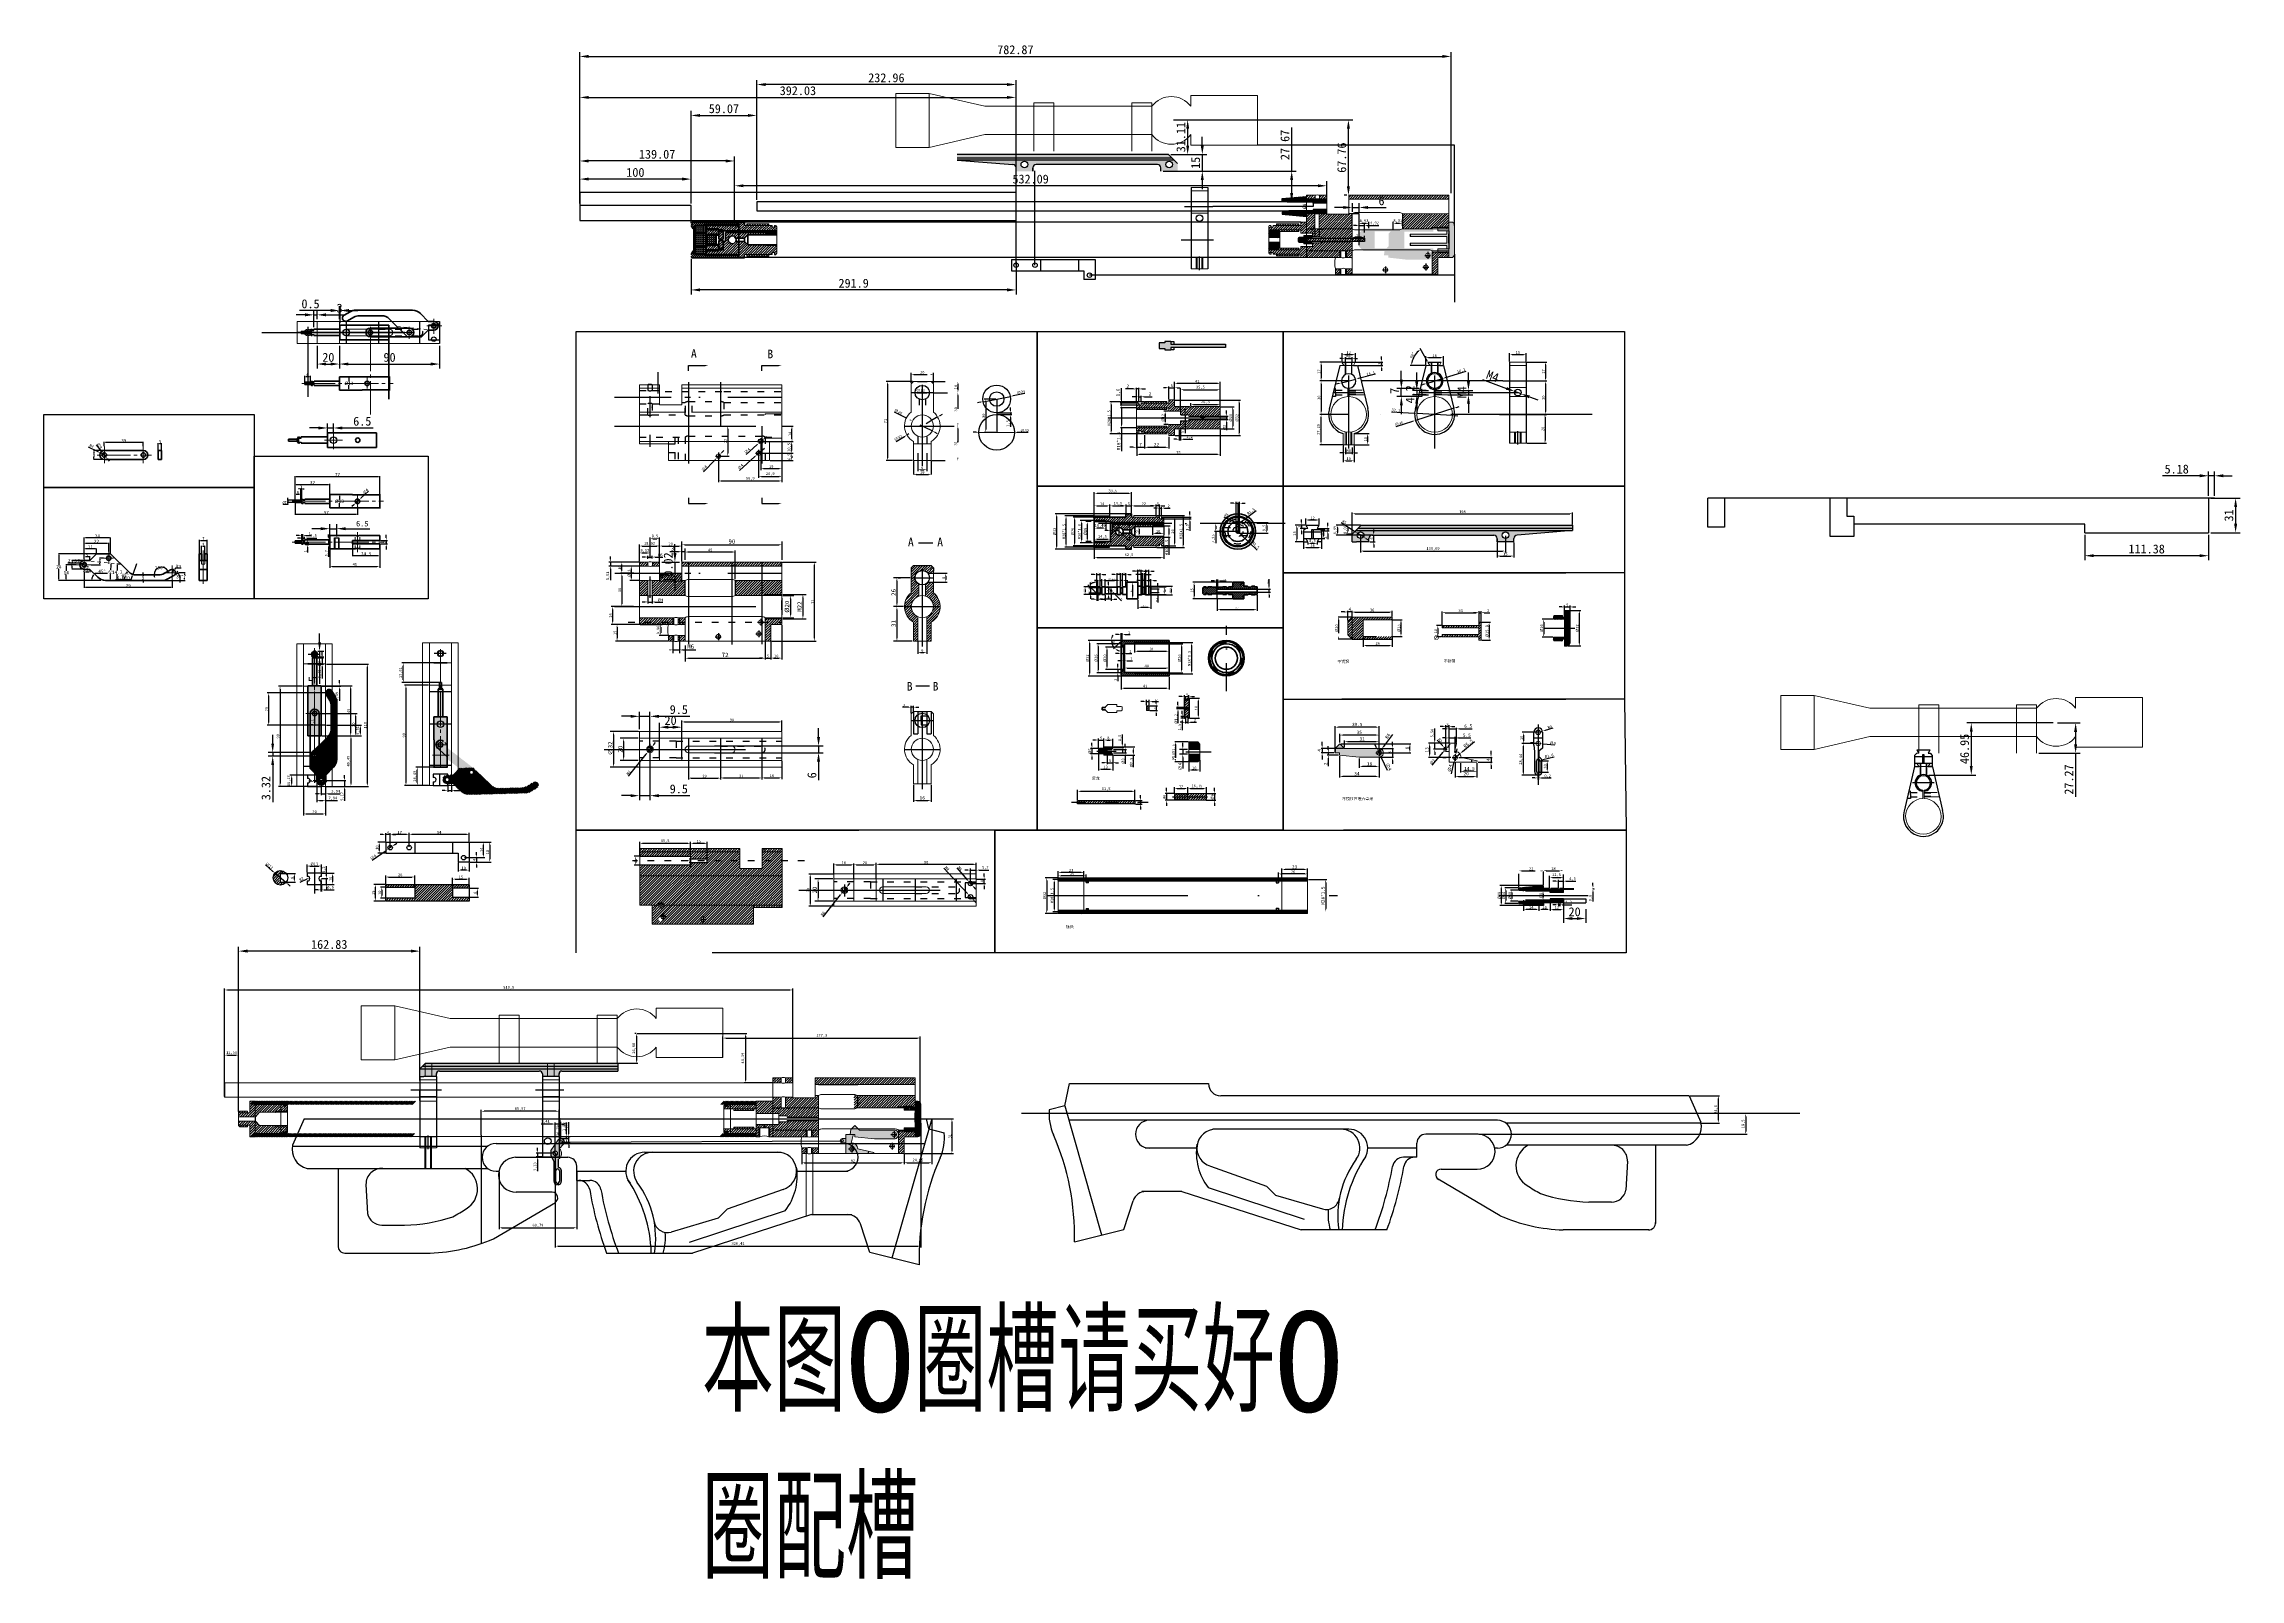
# Model space of a CAD drawing. Header units: millimetres. Extents: x 1443 to 3417, y 283 to 1662.
import ezdxf

# ---------------------------------------------------------------- set-up
doc = ezdxf.new("R2010")
doc.units = ezdxf.units.MM
for name, pattern in [('ACAD_ISO03W100', [30, 12, -18]), ('ACAD_ISO07W100', [3, 0, -3]), ('DASHDOTX3', [508, 254, -127, 0, -127]), ('EB_DASH', [6, 3, -3]), ('EB_DASHDOT', [39, 30, -3, 3, -3])]:
    doc.linetypes.add(name, pattern=pattern)
doc.layers.get('Defpoints').update_dxf_attribs({"color": 6})
for name, color, linetype, lineweight in [('1', 1, 'EB_DASHDOT', 13), ('4', 3, 'Continuous', 0), ('5', 6, 'EB_DASH', 0), ('填充线', 190, 'Continuous', 13), ('实线', 7, 'Continuous', 20), ('实线2', 5, 'Continuous', 20), ('粗线', 7, 'Continuous', 80)]:
    doc.layers.add(name, color=color, linetype=linetype, lineweight=lineweight)
for name, color, linetype in [('中线', 1, 'DASHDOTX3'), ('标注线', 3, 'Continuous'), ('虚线', 2, 'ACAD_ISO03W100'), ('螺纹', 7, 'Continuous'), ('轮廓线', 3, 'Continuous')]:
    doc.layers.add(name, color=color, linetype=linetype)
doc.styles.get("Standard").update_dxf_attribs({"font": 'SimSun.ttf'})
doc.styles.add('宋体', font='宋体.shx', dxfattribs={"bigfont": 'gbcbig.shx'})
doc.dimstyles.new('Annotative', dxfattribs={"dimscale": 0, "dimtxt": 2.5, "dimasz": 2.5, "dimexe": 1.25, "dimexo": 0.625, "dimtad": 1, "dimtxsty": 'Standard', "dimcen": 2.5, "dimadec": 0, "dimazin": 0, "dimtfac": 1, "dimtmove": 0, "dimatfit": 3, "dimfxl": 1, "dimarcsym": 0})
doc.dimstyles.new('ISO-25', dxfattribs={"dimtxt": 2.5, "dimasz": 2.5, "dimexe": 1.25, "dimexo": 0.625, "dimtad": 1, "dimtxsty": 'Standard', "dimcen": 2.5, "dimadec": 0, "dimazin": 0, "dimtfac": 1, "dimtmove": 0, "dimatfit": 3, "dimfxl": 1, "dimarcsym": 0})
doc.dimstyles.new('UserStyle3', dxfattribs={"dimtxt": 3, "dimasz": 1, "dimexe": 0.396, "dimexo": 0.1375, "dimgap": 0.09, "dimtad": 1, "dimtih": 1, "dimtoh": 1, "dimdec": 4, "dimzin": 12, "dimdsep": 46, "dimtxsty": 'Standard', "dimcen": 0, "dimadec": 0, "dimazin": 3, "dimtfac": 1, "dimtdec": 4, "dimtmove": 0, "dimatfit": 3, "dimfxl": 1, "dimtolj": 1, "dimtzin": 0, "dimarcsym": 0})
doc.dimstyles.new('大尺寸', dxfattribs={"dimtxt": 8, "dimasz": 8, "dimexe": 4, "dimexo": 2, "dimgap": 2, "dimtad": 1, "dimdsep": 46, "dimtxsty": 'Standard', "dimcen": 8, "dimadec": 0, "dimazin": 0, "dimtfac": 1, "dimtmove": 0, "dimatfit": 3, "dimfxl": 1, "dimarcsym": 0})
pattern_1 = [(45, (119.8244, -460.3163), (-1.122532, 1.122532), [])]
pattern_2 = [(45, (118.6389, 159.9146), (-1.122532, 1.122532), [])]
pattern_3 = [(45, (599.4201, 329.6045), (-1.122532, 1.122532), [])]
pattern_4 = [(45, (1950.4057, 758.3043), (-1.122532, 1.122532), [])]

# ---------------------------------------------------------------- blocks, each defined once
blk = doc.blocks.new('*D2')
at = {"layer": 'Defpoints', "color": 0}
for p in [(2016.6, 1211.3), (1996.6, 1196.9), (2016.6, 1196.9)]:
    blk.add_point(p, dxfattribs=at)
at = {"layer": '实线', "color": 0, "lineweight": -2}
for p, q in [((1996.6, 1197.5), (1996.6, 1212.6)), ((1999.1, 1211.3), (2014.1, 1211.3)), ((2016.6, 1197.5), (2016.6, 1212.6))]:
    blk.add_line(p, q, dxfattribs=at)
at = {"layer": '实线', "color": 0}
for points in [[(1999.1, 1211.8), (1999.1, 1210.9), (1996.6, 1211.3)], [(2014.1, 1211.8), (2014.1, 1210.9), (2016.6, 1211.3)]]:
    blk.add_solid(points, dxfattribs=at)
at = {"layer": '实线', "color": 0, "insert": (2006.6, 1213.2), "char_height": 2.5, "attachment_point": 5}
blk.add_mtext('20', dxfattribs=at)
blk = doc.blocks.new('*D3')
at = {"layer": 'Defpoints', "color": 0}
for p in [(1996.6, 1211.3), (1978.6, 1196.9), (1996.6, 1196.9)]:
    blk.add_point(p, dxfattribs=at)
at = {"layer": '实线', "color": 0, "lineweight": -2}
for p, q in [((1978.6, 1197.5), (1978.6, 1212.6)), ((1981.1, 1211.3), (1994.1, 1211.3)), ((1996.6, 1197.5), (1996.6, 1212.6))]:
    blk.add_line(p, q, dxfattribs=at)
at = {"layer": '实线', "color": 0}
for points in [[(1981.1, 1211.8), (1981.1, 1210.9), (1978.6, 1211.3)], [(1994.1, 1211.8), (1994.1, 1210.9), (1996.6, 1211.3)]]:
    blk.add_solid(points, dxfattribs=at)
at = {"layer": '实线', "color": 0, "insert": (1987.6, 1213.4), "char_height": 2.5, "attachment_point": 5}
blk.add_mtext('18,02', dxfattribs=at)
blk = doc.blocks.new('*D4')
at = {"layer": 'Defpoints', "color": 0}
for p in [(2091.5, 1125.9), (2096.5, 1125.9), (2096.5, 1110.6)]:
    blk.add_point(p, dxfattribs=at)
at = {"layer": '实线', "color": 0, "lineweight": -2}
for p, q in [((2091.5, 1125.2), (2091.5, 1109.3)), ((2096.5, 1125.2), (2096.5, 1109.3)), ((2089, 1110.6), (2086.5, 1110.6)), ((2091.5, 1110.6), (2096.5, 1110.6)), ((2099, 1110.6), (2101.5, 1110.6))]:
    blk.add_line(p, q, dxfattribs=at)
at = {"layer": '实线', "color": 0}
for points in [[(2089, 1111), (2089, 1110.2), (2091.5, 1110.6)], [(2099, 1111), (2099, 1110.2), (2096.5, 1110.6)]]:
    blk.add_solid(points, dxfattribs=at)
at = {"layer": '实线', "color": 0, "insert": (2094, 1112.5), "char_height": 2.5, "attachment_point": 5}
blk.add_mtext('5', dxfattribs=at)
blk = doc.blocks.new('*D5')
at = {"layer": 'Defpoints', "color": 0}
for p in [(2096.5, 1125.9), (2106.5, 1140.9), (2106.5, 1110.6)]:
    blk.add_point(p, dxfattribs=at)
at = {"layer": '实线', "color": 0, "lineweight": -2}
for p, q in [((2096.5, 1125.2), (2096.5, 1109.3)), ((2106.5, 1140.2), (2106.5, 1109.3)), ((2099, 1110.6), (2104, 1110.6))]:
    blk.add_line(p, q, dxfattribs=at)
at = {"layer": '实线', "color": 0}
for points in [[(2099, 1111), (2099, 1110.2), (2096.5, 1110.6)], [(2104, 1111), (2104, 1110.2), (2106.5, 1110.6)]]:
    blk.add_solid(points, dxfattribs=at)
at = {"layer": '实线', "color": 0, "insert": (2101.5, 1112.5), "char_height": 2.5, "attachment_point": 5}
blk.add_mtext('10', dxfattribs=at)
blk = doc.blocks.new('*D6')
at = {"layer": 'Defpoints', "color": 0}
for p in [(1958.4, 1125.9), (1978.5, 1140.9), (2004.5, 1125.9)]:
    blk.add_point(p, dxfattribs=at)
at = {"layer": '实线', "color": 0, "lineweight": -2}
for p, q in [((1977.9, 1140.9), (1957.1, 1140.9)), ((2003.9, 1125.9), (1957.1, 1125.9)), ((1958.4, 1138.4), (1958.4, 1128.4))]:
    blk.add_line(p, q, dxfattribs=at)
at = {"layer": '实线', "color": 0}
for points in [[(1958, 1138.4), (1958.8, 1138.4), (1958.4, 1140.9)], [(1958, 1128.4), (1958.8, 1128.4), (1958.4, 1125.9)]]:
    blk.add_solid(points, dxfattribs=at)
at = {"layer": '实线', "color": 0, "insert": (1956.5, 1133.4), "char_height": 2.5, "attachment_point": 5, "rotation": 90}
blk.add_mtext('15', dxfattribs=at)
blk = doc.blocks.new('*D7')
at = {"layer": 'Defpoints', "color": 0}
for p in [(1978.6, 1193.3), (1971.2, 1180.3), (1978.5, 1180.3)]:
    blk.add_point(p, dxfattribs=at)
at = {"layer": '实线', "color": 0, "lineweight": -2}
for p, q in [((1978, 1193.3), (1969.9, 1193.3)), ((1971.2, 1190.8), (1971.2, 1182.8)), ((1977.9, 1180.3), (1969.9, 1180.3))]:
    blk.add_line(p, q, dxfattribs=at)
at = {"layer": '实线', "color": 0}
for points in [[(1970.7, 1190.8), (1971.6, 1190.8), (1971.2, 1193.3)], [(1970.7, 1182.8), (1971.6, 1182.8), (1971.2, 1180.3)]]:
    blk.add_solid(points, dxfattribs=at)
at = {"layer": '实线', "color": 0, "insert": (1969.3, 1186.8), "char_height": 2.5, "attachment_point": 5, "rotation": 90}
blk.add_mtext('%%C13', dxfattribs=at)
blk = doc.blocks.new('*D8')
at = {"layer": 'Defpoints', "color": 0}
for p in [(1988.1, 1205.1), (1978.6, 1196.9), (1988.1, 1199.6)]:
    blk.add_point(p, dxfattribs=at)
at = {"layer": '实线', "color": 0, "lineweight": -2}
for p, q in [((1978.6, 1197.5), (1978.6, 1206.3)), ((1981.1, 1205.1), (1985.6, 1205.1)), ((1988.1, 1200.3), (1988.1, 1206.3))]:
    blk.add_line(p, q, dxfattribs=at)
at = {"layer": '实线', "color": 0}
for points in [[(1981.1, 1205.5), (1981.1, 1204.6), (1978.6, 1205.1)], [(1985.6, 1205.5), (1985.6, 1204.6), (1988.1, 1205.1)]]:
    blk.add_solid(points, dxfattribs=at)
at = {"layer": '实线', "color": 0, "lineweight": -3, "insert": (1983.4, 1207.1), "char_height": 2.5, "attachment_point": 5}
blk.add_mtext('9,52', dxfattribs=at)
blk = doc.blocks.new('*D9')
at = {"layer": 'Defpoints', "color": 0}
for p in [(1978.5, 1140.9), (1997.7, 1130.9), (2004.5, 1130.9)]:
    blk.add_point(p, dxfattribs=at)
at = {"layer": '实线', "color": 0, "lineweight": -2}
for p, q in [((1979.1, 1140.9), (1998.9, 1140.9)), ((2003.9, 1130.9), (1996.4, 1130.9)), ((1997.7, 1138.4), (1997.7, 1133.4))]:
    blk.add_line(p, q, dxfattribs=at)
at = {"layer": '实线', "color": 0}
for points in [[(1997.2, 1138.4), (1998.1, 1138.4), (1997.7, 1140.9)], [(1997.2, 1133.4), (1998.1, 1133.4), (1997.7, 1130.9)]]:
    blk.add_solid(points, dxfattribs=at)
at = {"layer": '实线', "color": 0, "lineweight": -3, "insert": (1995.6, 1135.9), "char_height": 2.5, "attachment_point": 5, "rotation": 90}
blk.add_mtext('9,96', dxfattribs=at)
blk = doc.blocks.new('*D10')
at = {"color": 0, "lineweight": -2}
for p, q in [((2036.2, 1277.9), (2046.5, 1288.9)), ((2051, 1293.6), (2048.2, 1290.7)), ((2052.7, 1295.4), (2054.4, 1297.2))]:
    blk.add_line(p, q, dxfattribs=at)
at = {"color": 0}
for points in [[(2046.2, 1289.2), (2046.8, 1288.6), (2048.2, 1290.7)], [(2052.4, 1295.7), (2053, 1295.1), (2051, 1293.6)]]:
    blk.add_solid(points, dxfattribs=at)
at = {"layer": 'Defpoints', "color": 0}
for p in [(2048.2, 1290.7), (2051, 1293.6)]:
    blk.add_point(p, dxfattribs=at)
at = {"color": 0, "insert": (2036.6, 1281.2), "char_height": 2.5, "attachment_point": 5, "rotation": 46.7345}
blk.add_mtext('∅4', dxfattribs=at)
blk = doc.blocks.new('*D11')
at = {"color": 0, "lineweight": -2}
for p, q in [((2068.4, 1279.3), (2082.2, 1291.6)), ((2087.1, 1296), (2084.1, 1293.3)), ((2089, 1297.6), (2090.8, 1299.3))]:
    blk.add_line(p, q, dxfattribs=at)
at = {"color": 0}
for points in [[(2082, 1292), (2082.5, 1291.3), (2084.1, 1293.3)], [(2088.7, 1298), (2089.2, 1297.3), (2087.1, 1296)]]:
    blk.add_solid(points, dxfattribs=at)
at = {"layer": 'Defpoints', "color": 0}
for p in [(2084.1, 1293.3), (2087.1, 1296)]:
    blk.add_point(p, dxfattribs=at)
at = {"color": 0, "insert": (2069.1, 1282.6), "char_height": 2.5, "attachment_point": 5, "rotation": 41.7886}
blk.add_mtext('∅4', dxfattribs=at)
blk = doc.blocks.new('*D12')
at = {"color": 0, "lineweight": -2}
for p, q in [((2089, 1306.5), (2086, 1303.8)), ((2090.9, 1308.1), (2092.8, 1309.8)), ((2074.4, 1293.6), (2084.1, 1302.2))]:
    blk.add_line(p, q, dxfattribs=at)
at = {"color": 0}
for points in [[(2083.9, 1302.5), (2084.4, 1301.9), (2086, 1303.8)], [(2090.6, 1308.4), (2091.2, 1307.8), (2089, 1306.5)]]:
    blk.add_solid(points, dxfattribs=at)
at = {"layer": 'Defpoints', "color": 0}
for p in [(2086, 1303.8), (2089, 1306.5)]:
    blk.add_point(p, dxfattribs=at)
at = {"color": 0, "insert": (2075.2, 1296.9), "char_height": 2.5, "attachment_point": 5, "rotation": 41.2876}
blk.add_mtext('∅4', dxfattribs=at)
blk = doc.blocks.new('*D13')
at = {"color": 0, "lineweight": -2}
for p, q in [((2086.2, 1294.6), (2116.6, 1294.6)), ((2096.1, 1288.1), (2116.6, 1288.1)), ((2115.4, 1292.1), (2115.4, 1290.6))]:
    blk.add_line(p, q, dxfattribs=at)
at = {"color": 0}
for points in [[(2114.9, 1292.1), (2115.8, 1292.1), (2115.4, 1294.6)], [(2114.9, 1290.6), (2115.8, 1290.6), (2115.4, 1288.1)]]:
    blk.add_solid(points, dxfattribs=at)
at = {"layer": 'Defpoints', "color": 0}
for p in [(2085.6, 1294.6), (2095.5, 1288.1), (2115.4, 1288.1)]:
    blk.add_point(p, dxfattribs=at)
at = {"color": 0, "insert": (2113.3, 1291.4), "char_height": 2.5, "attachment_point": 5, "rotation": 90}
blk.add_mtext('6,5', dxfattribs=at)
blk = doc.blocks.new('*D14')
at = {"layer": 'Defpoints', "color": 0}
for p in [(2463.6, 1316.5), (2464.8, 1316.5), (2464.8, 1307.3)]:
    blk.add_point(p, dxfattribs=at)
at = {"layer": '实线', "color": 0, "lineweight": -2}
for p, q in [((2461.1, 1307.3), (2458.6, 1307.3)), ((2463.6, 1315.9), (2463.6, 1306)), ((2463.6, 1307.3), (2464.8, 1307.3)), ((2464.8, 1315.9), (2464.8, 1306)), ((2467.3, 1307.3), (2475.7, 1307.3))]:
    blk.add_line(p, q, dxfattribs=at)
at = {"layer": '实线', "color": 0}
for points in [[(2461.1, 1307.7), (2461.1, 1306.8), (2463.6, 1307.3)], [(2467.3, 1307.7), (2467.3, 1306.8), (2464.8, 1307.3)]]:
    blk.add_solid(points, dxfattribs=at)
at = {"layer": '实线', "color": 0, "insert": (2472.8, 1309.3), "char_height": 2.5, "attachment_point": 5}
blk.add_mtext('1,2', dxfattribs=at)
blk = doc.blocks.new('*D15')
at = {"layer": 'Defpoints', "color": 0}
for p in [(2459.3, 1342.5), (2459.3, 1310.5), (2517.3, 1310.5)]:
    blk.add_point(p, dxfattribs=at)
at = {"layer": '实线', "color": 0, "lineweight": -2}
for p, q in [((2459.9, 1342.5), (2518.6, 1342.5)), ((2517.3, 1340), (2517.3, 1313)), ((2459.9, 1310.5), (2518.6, 1310.5))]:
    blk.add_line(p, q, dxfattribs=at)
at = {"layer": '实线', "color": 0}
for points in [[(2516.9, 1340), (2517.8, 1340), (2517.3, 1342.5)], [(2516.9, 1313), (2517.8, 1313), (2517.3, 1310.5)]]:
    blk.add_solid(points, dxfattribs=at)
at = {"layer": '实线', "color": 0, "insert": (2515.5, 1326.5), "char_height": 2.5, "attachment_point": 5, "rotation": 90}
blk.add_mtext('%%c32', dxfattribs=at)
blk = doc.blocks.new('*D16')
at = {"layer": 'Defpoints', "color": 0}
for p in [(2500.3, 1351.7), (2464.8, 1331.5), (2500.3, 1336.5)]:
    blk.add_point(p, dxfattribs=at)
at = {"layer": '实线', "color": 0, "lineweight": -2}
for p, q in [((2464.8, 1332.2), (2464.8, 1353)), ((2467.3, 1351.7), (2497.8, 1351.7)), ((2500.3, 1337.2), (2500.3, 1353))]:
    blk.add_line(p, q, dxfattribs=at)
at = {"layer": '实线', "color": 0}
for points in [[(2467.3, 1352.2), (2467.3, 1351.3), (2464.8, 1351.7)], [(2497.8, 1352.2), (2497.8, 1351.3), (2500.3, 1351.7)]]:
    blk.add_solid(points, dxfattribs=at)
at = {"layer": '实线', "color": 0, "insert": (2482.5, 1353.8), "char_height": 2.5, "attachment_point": 5}
blk.add_mtext('35,5', dxfattribs=at)
blk = doc.blocks.new('*D17')
at = {"layer": 'Defpoints', "color": 0}
for p in [(2474, 1336.5), (2500.3, 1338.6), (2500.3, 1336.5)]:
    blk.add_point(p, dxfattribs=at)
at = {"layer": '实线', "color": 0, "lineweight": -2}
for p, q in [((2474, 1337.2), (2474, 1339.8)), ((2476.5, 1338.6), (2497.8, 1338.6)), ((2500.3, 1337.2), (2500.3, 1339.8))]:
    blk.add_line(p, q, dxfattribs=at)
at = {"layer": '实线', "color": 0}
for points in [[(2476.5, 1339), (2476.5, 1338.1), (2474, 1338.6)], [(2497.8, 1339), (2497.8, 1338.1), (2500.3, 1338.6)]]:
    blk.add_solid(points, dxfattribs=at)
at = {"layer": '实线', "color": 0, "lineweight": -3, "insert": (2487.1, 1340.6), "char_height": 2.5, "attachment_point": 5}
blk.add_mtext('26,3', dxfattribs=at)
blk = doc.blocks.new('*D18')
at = {"color": 0, "lineweight": -2}
for p, q in [((2459.3, 1343.2), (2459.3, 1358.7)), ((2461.8, 1357.5), (2497.8, 1357.5)), ((2500.3, 1337.2), (2500.3, 1358.7))]:
    blk.add_line(p, q, dxfattribs=at)
at = {"color": 0}
for points in [[(2461.8, 1357.9), (2461.8, 1357.1), (2459.3, 1357.5)], [(2497.8, 1357.9), (2497.8, 1357.1), (2500.3, 1357.5)]]:
    blk.add_solid(points, dxfattribs=at)
at = {"layer": 'Defpoints', "color": 0}
for p in [(2459.3, 1342.5), (2500.3, 1357.5), (2500.3, 1336.5)]:
    blk.add_point(p, dxfattribs=at)
at = {"color": 0, "insert": (2479.8, 1359.4), "char_height": 2.5, "attachment_point": 5}
blk.add_mtext('41', dxfattribs=at)
blk = doc.blocks.new('*D19')
at = {"color": 0, "lineweight": -2}
for p, q in [((2500.9, 1328), (2507.4, 1328)), ((2500.9, 1325), (2507.4, 1325)), ((2506.1, 1330.5), (2506.1, 1333)), ((2506.1, 1328), (2506.1, 1325)), ((2506.1, 1322.5), (2506.1, 1315.5))]:
    blk.add_line(p, q, dxfattribs=at)
at = {"color": 0}
for points in [[(2505.7, 1330.5), (2506.6, 1330.5), (2506.1, 1328)], [(2505.7, 1322.5), (2506.6, 1322.5), (2506.1, 1325)]]:
    blk.add_solid(points, dxfattribs=at)
at = {"layer": 'Defpoints', "color": 0}
for p in [(2500.3, 1328), (2500.3, 1325), (2506.1, 1325)]:
    blk.add_point(p, dxfattribs=at)
at = {"color": 0, "insert": (2504.3, 1317.8), "char_height": 2.5, "attachment_point": 5, "rotation": 90}
blk.add_mtext('%%c3', dxfattribs=at)
blk = doc.blocks.new('*D20')
at = {"color": 0, "lineweight": -2}
for p, q in [((1983.6, 1201.4), (1981.1, 1201.4)), ((1986.1, 1199.7), (1986.1, 1202.6)), ((1986.1, 1201.4), (1990.1, 1201.4)), ((1990.1, 1200.1), (1990.1, 1202.6)), ((1992.6, 1201.4), (1999.7, 1201.4))]:
    blk.add_line(p, q, dxfattribs=at)
at = {"color": 0}
for points in [[(1983.6, 1201.8), (1983.6, 1201), (1986.1, 1201.4)], [(1992.6, 1201.8), (1992.6, 1201), (1990.1, 1201.4)]]:
    blk.add_solid(points, dxfattribs=at)
at = {"layer": 'Defpoints', "color": 0}
for p in [(1986.1, 1199.1), (1990.1, 1201.4), (1990.1, 1199.4)]:
    blk.add_point(p, dxfattribs=at)
at = {"color": 0, "insert": (1997.4, 1203.3), "char_height": 2.5, "attachment_point": 5}
blk.add_mtext('M6', dxfattribs=at)
blk = doc.blocks.new('*D21')
at = {"layer": 'Defpoints', "color": 0, "ltscale": 0.5}
for p in [(2403.9, 1028.5), (2403.9, 1025.5), (2415, 1025.5)]:
    blk.add_point(p, dxfattribs=at)
at = {"layer": '实线', "color": 0, "lineweight": -2, "ltscale": 0.5}
for p, q in [((2404.5, 1028.5), (2416.2, 1028.5)), ((2415, 1031), (2415, 1033.5)), ((2415, 1028.5), (2415, 1025.5)), ((2404.5, 1025.5), (2416.2, 1025.5)), ((2415, 1023), (2415, 1015.7))]:
    blk.add_line(p, q, dxfattribs=at)
at = {"layer": '实线', "color": 0, "ltscale": 0.5}
for points in [[(2414.6, 1031), (2415.4, 1031), (2415, 1028.5)], [(2414.6, 1023), (2415.4, 1023), (2415, 1025.5)]]:
    blk.add_solid(points, dxfattribs=at)
at = {"layer": '实线', "color": 0, "ltscale": 0.5, "insert": (2413.1, 1018.1), "char_height": 2.5, "attachment_point": 5, "rotation": 90}
blk.add_mtext('%%c3', dxfattribs=at)
blk = doc.blocks.new('*D22')
at = {"layer": 'Defpoints', "color": 0, "ltscale": 0.5}
for p in [(2391.9, 1029.5), (2385.1, 1024.5), (2391.9, 1024.5)]:
    blk.add_point(p, dxfattribs=at)
at = {"layer": '实线', "color": 0, "lineweight": -2, "ltscale": 0.5}
for p, q in [((2391.3, 1029.5), (2383.9, 1029.5)), ((2385.1, 1032), (2385.1, 1034.5)), ((2385.1, 1029.5), (2385.1, 1024.5)), ((2391.3, 1024.5), (2383.9, 1024.5)), ((2385.1, 1022), (2385.1, 1019.5))]:
    blk.add_line(p, q, dxfattribs=at)
at = {"layer": '实线', "color": 0, "ltscale": 0.5}
for points in [[(2384.7, 1032), (2385.5, 1032), (2385.1, 1029.5)], [(2384.7, 1022), (2385.5, 1022), (2385.1, 1024.5)]]:
    blk.add_solid(points, dxfattribs=at)
at = {"layer": '实线', "color": 0, "lineweight": -3, "ltscale": 0.5, "insert": (2383.2, 1027), "char_height": 2.5, "attachment_point": 5, "rotation": 90}
blk.add_mtext('%%c5', dxfattribs=at)
blk = doc.blocks.new('*D23')
at = {"layer": 'Defpoints', "color": 0, "ltscale": 0.5}
for p in [(2390.9, 1028.5), (2395.9, 1037), (2395.9, 1029.5)]:
    blk.add_point(p, dxfattribs=at)
at = {"layer": '实线', "color": 0, "lineweight": -2, "ltscale": 0.5}
for p, q in [((2388.4, 1037), (2385.9, 1037)), ((2390.9, 1029.2), (2390.9, 1038.3)), ((2390.9, 1037), (2395.9, 1037)), ((2395.9, 1030.2), (2395.9, 1038.3)), ((2398.4, 1037), (2400.9, 1037))]:
    blk.add_line(p, q, dxfattribs=at)
at = {"layer": '实线', "color": 0, "ltscale": 0.5}
for points in [[(2388.4, 1037.5), (2388.4, 1036.6), (2390.9, 1037)], [(2398.4, 1037.5), (2398.4, 1036.6), (2395.9, 1037)]]:
    blk.add_solid(points, dxfattribs=at)
at = {"layer": '实线', "color": 0, "lineweight": -3, "ltscale": 0.5, "insert": (2393.4, 1038.9), "char_height": 2.5, "attachment_point": 5}
blk.add_mtext('5', dxfattribs=at)
blk = doc.blocks.new('*D24')
at = {"layer": 'Defpoints', "color": 0, "ltscale": 0.5}
for p in [(2395.9, 1030.8), (2403.9, 1037), (2403.9, 1030.8)]:
    blk.add_point(p, dxfattribs=at)
at = {"layer": '实线', "color": 0, "lineweight": -2, "ltscale": 0.5}
for p, q in [((2395.9, 1031.4), (2395.9, 1038.2)), ((2398.4, 1037), (2401.4, 1037)), ((2403.9, 1031.4), (2403.9, 1038.2))]:
    blk.add_line(p, q, dxfattribs=at)
at = {"layer": '实线', "color": 0, "ltscale": 0.5}
for points in [[(2398.4, 1037.4), (2398.4, 1036.6), (2395.9, 1037)], [(2401.4, 1037.4), (2401.4, 1036.6), (2403.9, 1037)]]:
    blk.add_solid(points, dxfattribs=at)
at = {"layer": '实线', "color": 0, "lineweight": -3, "ltscale": 0.5, "insert": (2399.9, 1038.9), "char_height": 2.5, "attachment_point": 5}
blk.add_mtext('8', dxfattribs=at)
blk = doc.blocks.new('*D25')
at = {"layer": 'Defpoints', "color": 0, "ltscale": 0.5}
for p in [(2398.9, 1025.5), (2403.9, 1023.3), (2403.9, 1016.6)]:
    blk.add_point(p, dxfattribs=at)
at = {"layer": '实线', "color": 0, "lineweight": -2, "ltscale": 0.5}
for p, q in [((2396.4, 1016.6), (2393.9, 1016.6)), ((2398.9, 1024.9), (2398.9, 1015.4)), ((2398.9, 1016.6), (2403.9, 1016.6)), ((2403.9, 1022.7), (2403.9, 1015.4)), ((2406.4, 1016.6), (2408.9, 1016.6))]:
    blk.add_line(p, q, dxfattribs=at)
at = {"layer": '实线', "color": 0, "ltscale": 0.5}
for points in [[(2396.4, 1017.1), (2396.4, 1016.2), (2398.9, 1016.6)], [(2406.4, 1017.1), (2406.4, 1016.2), (2403.9, 1016.6)]]:
    blk.add_solid(points, dxfattribs=at)
at = {"layer": '实线', "color": 0, "lineweight": -3, "ltscale": 0.5, "insert": (2401.4, 1018.5), "char_height": 2.5, "attachment_point": 5}
blk.add_mtext('5', dxfattribs=at)
blk = doc.blocks.new('*D26')
at = {"layer": 'Defpoints', "color": 0, "ltscale": 0.5}
for p in [(2403.9, 1030.8), (2403.9, 1030.3), (2412.5, 1030.8)]:
    blk.add_point(p, dxfattribs=at)
at = {"layer": '实线', "color": 0, "lineweight": -2, "ltscale": 0.5}
for p, q in [((2404.5, 1030.8), (2413.7, 1030.8)), ((2404.5, 1030.3), (2413.7, 1030.3)), ((2412.5, 1033.3), (2412.5, 1042)), ((2412.5, 1030.3), (2412.5, 1030.8)), ((2412.5, 1027.8), (2412.5, 1025.3))]:
    blk.add_line(p, q, dxfattribs=at)
at = {"layer": '实线', "color": 0, "ltscale": 0.5}
for points in [[(2412.1, 1033.3), (2412.9, 1033.3), (2412.5, 1030.8)], [(2412.1, 1027.8), (2412.9, 1027.8), (2412.5, 1030.3)]]:
    blk.add_solid(points, dxfattribs=at)
at = {"layer": '实线', "color": 0, "lineweight": -3, "ltscale": 0.5, "insert": (2410.4, 1038.9), "char_height": 2.5, "attachment_point": 5, "rotation": 90}
blk.add_mtext('0,5', dxfattribs=at)
blk = doc.blocks.new('*D27')
at = {"color": 0, "lineweight": -2}
for p, q in [((2372.2, 983.2), (2372.2, 992.1)), ((2374.7, 990.9), (2421.2, 990.9)), ((2423.7, 983.2), (2423.7, 992.1))]:
    blk.add_line(p, q, dxfattribs=at)
at = {"color": 0}
for points in [[(2374.7, 991.3), (2374.7, 990.5), (2372.2, 990.9)], [(2421.2, 991.3), (2421.2, 990.5), (2423.7, 990.9)]]:
    blk.add_solid(points, dxfattribs=at)
at = {"layer": 'Defpoints', "color": 0}
for p in [(2423.7, 990.9), (2372.2, 982.5), (2423.7, 982.5)]:
    blk.add_point(p, dxfattribs=at)
at = {"color": 0, "insert": (2397.9, 993), "char_height": 2.5, "attachment_point": 5}
blk.add_mtext('51,5', dxfattribs=at)
blk = doc.blocks.new('*D29')
at = {"color": 0, "lineweight": -2}
for p, q in [((2459.2, 988.5), (2459.2, 994.7)), ((2461.7, 993.4), (2468.7, 993.4)), ((2471.2, 989.5), (2471.2, 994.7))]:
    blk.add_line(p, q, dxfattribs=at)
at = {"color": 0}
for points in [[(2461.7, 993.9), (2461.7, 993), (2459.2, 993.4)], [(2468.7, 993.9), (2468.7, 993), (2471.2, 993.4)]]:
    blk.add_solid(points, dxfattribs=at)
at = {"layer": 'Defpoints', "color": 0}
for p in [(2459.2, 987.9), (2471.2, 993.4), (2471.2, 988.9)]:
    blk.add_point(p, dxfattribs=at)
at = {"color": 0, "insert": (2465.2, 995.3), "char_height": 2.5, "attachment_point": 5}
blk.add_mtext('12', dxfattribs=at)
blk = doc.blocks.new('*D30')
at = {"color": 0, "lineweight": -2}
for p, q in [((2471.2, 989.5), (2471.2, 994.7)), ((2473.7, 993.4), (2485.4, 993.4)), ((2487.9, 988.5), (2487.9, 994.7))]:
    blk.add_line(p, q, dxfattribs=at)
at = {"color": 0}
for points in [[(2473.7, 993.9), (2473.7, 993), (2471.2, 993.4)], [(2485.4, 993.9), (2485.4, 993), (2487.9, 993.4)]]:
    blk.add_solid(points, dxfattribs=at)
at = {"layer": 'Defpoints', "color": 0}
for p in [(2471.2, 988.9), (2487.9, 993.4), (2487.9, 987.9)]:
    blk.add_point(p, dxfattribs=at)
at = {"color": 0, "insert": (2479.5, 995.5), "char_height": 2.5, "attachment_point": 5}
blk.add_mtext('16,75', dxfattribs=at)
blk = doc.blocks.new('*D31')
at = {"color": 0, "lineweight": -2}
for p, q in [((2459.5, 988.9), (2451, 988.9)), ((2452.2, 991.4), (2452.2, 993.9)), ((2452.2, 988.9), (2452.2, 982.9)), ((2459.8, 982.9), (2451, 982.9)), ((2452.2, 980.4), (2452.2, 977.9))]:
    blk.add_line(p, q, dxfattribs=at)
at = {"color": 0}
for points in [[(2451.8, 991.4), (2452.6, 991.4), (2452.2, 988.9)], [(2451.8, 980.4), (2452.6, 980.4), (2452.2, 982.9)]]:
    blk.add_solid(points, dxfattribs=at)
at = {"layer": 'Defpoints', "color": 0}
for p in [(2460.2, 988.9), (2452.2, 982.9), (2460.4, 982.9)]:
    blk.add_point(p, dxfattribs=at)
at = {"color": 0, "insert": (2450.3, 985.9), "char_height": 2.5, "attachment_point": 5, "rotation": 90}
blk.add_mtext('M6', dxfattribs=at)
blk = doc.blocks.new('*D32')
at = {"color": 0, "lineweight": -2}
for p, q in [((2487.2, 988.9), (2496.3, 988.9)), ((2495.1, 991.4), (2495.1, 993.9)), ((2495.1, 988.9), (2495.1, 982.9)), ((2487.5, 982.9), (2496.3, 982.9)), ((2495.1, 980.4), (2495.1, 977.9))]:
    blk.add_line(p, q, dxfattribs=at)
at = {"color": 0}
for points in [[(2494.7, 991.4), (2495.5, 991.4), (2495.1, 988.9)], [(2494.7, 980.4), (2495.5, 980.4), (2495.1, 982.9)]]:
    blk.add_solid(points, dxfattribs=at)
at = {"layer": 'Defpoints', "color": 0}
for p in [(2486.6, 988.9), (2486.9, 982.9), (2495.1, 982.9)]:
    blk.add_point(p, dxfattribs=at)
at = {"color": 0, "insert": (2493.2, 985.9), "char_height": 2.5, "attachment_point": 5, "rotation": 90}
blk.add_mtext('%%c6', dxfattribs=at)
blk = doc.blocks.new('*D33')
at = {"color": 0, "linetype": 'DASHDOTX3', "lineweight": -2}
for p, q in [((2428.8, 985), (2428.8, 987.5)), ((2424.3, 982.5), (2430.1, 982.5)), ((2424.3, 979.5), (2430.1, 979.5)), ((2428.8, 982.5), (2428.8, 979.5)), ((2428.8, 977), (2428.8, 974.5))]:
    blk.add_line(p, q, dxfattribs=at)
at = {"color": 0, "linetype": 'DASHDOTX3'}
for points in [[(2428.4, 985), (2429.3, 985), (2428.8, 982.5)], [(2428.4, 977), (2429.3, 977), (2428.8, 979.5)]]:
    blk.add_solid(points, dxfattribs=at)
at = {"layer": 'Defpoints', "color": 0, "linetype": 'DASHDOTX3'}
for p in [(2423.7, 982.5), (2423.7, 979.5), (2428.8, 979.5)]:
    blk.add_point(p, dxfattribs=at)
at = {"color": 0, "linetype": 'DASHDOTX3', "insert": (2427, 981), "char_height": 2.5, "attachment_point": 5, "rotation": 90}
blk.add_mtext('%%c3', dxfattribs=at)
blk = doc.blocks.new('*D34')
at = {"layer": 'Defpoints', "color": 0}
for p in [(2621.8, 1383.3), (2609.8, 1376.6), (2621.8, 1376.6)]:
    blk.add_point(p, dxfattribs=at)
at = {"layer": '实线', "color": 0, "lineweight": -2}
for p, q in [((2609.8, 1377.2), (2609.8, 1384.5)), ((2612.3, 1383.3), (2619.3, 1383.3)), ((2621.8, 1377.2), (2621.8, 1384.5))]:
    blk.add_line(p, q, dxfattribs=at)
at = {"layer": '实线', "color": 0}
for points in [[(2612.3, 1383.7), (2612.3, 1382.9), (2609.8, 1383.3)], [(2619.3, 1383.7), (2619.3, 1382.9), (2621.8, 1383.3)]]:
    blk.add_solid(points, dxfattribs=at)
at = {"layer": '实线', "color": 0, "insert": (2615.8, 1385.2), "char_height": 2.5, "attachment_point": 5}
blk.add_mtext('12', dxfattribs=at)
blk = doc.blocks.new('*D35')
at = {"layer": 'Defpoints', "color": 0}
for p in [(2609.4, 1358), (2622.1, 1361.2)]:
    blk.add_point(p, dxfattribs=at)
at = {"layer": '实线', "color": 0, "lineweight": -2, "ltscale": 0.5}
for p, q in [((2639.8, 1365.6), (2624.5, 1361.8)), ((2607, 1357.4), (2604.6, 1356.8)), ((2609.4, 1358), (2622.1, 1361.2))]:
    blk.add_line(p, q, dxfattribs=at)
at = {"layer": '实线', "color": 0}
for points in [[(2624.4, 1362.2), (2624.6, 1361.4), (2622.1, 1361.2)], [(2607.1, 1357), (2606.9, 1357.8), (2609.4, 1358)]]:
    blk.add_solid(points, dxfattribs=at)
at = {"layer": '实线', "color": 0, "lineweight": -3, "insert": (2635.6, 1366.5), "char_height": 2.5, "attachment_point": 5, "rotation": 14.0447}
blk.add_mtext('16.1', dxfattribs=at)
blk = doc.blocks.new('*D36')
at = {"color": 0, "linetype": 'DASHDOTX3', "lineweight": -2}
for p, q in [((2615.1, 1359.6), (2589.8, 1359.6)), ((2591, 1357.1), (2591, 1332.1)), ((2615.1, 1329.6), (2589.8, 1329.6))]:
    blk.add_line(p, q, dxfattribs=at)
at = {"color": 0, "linetype": 'DASHDOTX3'}
for points in [[(2590.6, 1357.1), (2591.4, 1357.1), (2591, 1359.6)], [(2590.6, 1332.1), (2591.4, 1332.1), (2591, 1329.6)]]:
    blk.add_solid(points, dxfattribs=at)
at = {"layer": 'Defpoints', "color": 0, "linetype": 'DASHDOTX3'}
for p in [(2615.8, 1359.6), (2591, 1329.6), (2615.8, 1329.6)]:
    blk.add_point(p, dxfattribs=at)
at = {"color": 0, "linetype": 'DASHDOTX3', "insert": (2589.1, 1344.6), "char_height": 2.5, "attachment_point": 5, "rotation": 90}
blk.add_mtext('30', dxfattribs=at)
blk = doc.blocks.new('*D37')
at = {"color": 0, "linetype": 'DASHDOTX3', "lineweight": -2}
for p, q in [((2615.1, 1329.6), (2589.8, 1329.6)), ((2591, 1304.8), (2591, 1327.1)), ((2610.1, 1302.3), (2589.8, 1302.3))]:
    blk.add_line(p, q, dxfattribs=at)
at = {"color": 0, "linetype": 'DASHDOTX3'}
for points in [[(2590.6, 1327.1), (2591.4, 1327.1), (2591, 1329.6)], [(2590.6, 1304.8), (2591.4, 1304.8), (2591, 1302.3)]]:
    blk.add_solid(points, dxfattribs=at)
at = {"layer": 'Defpoints', "color": 0, "linetype": 'DASHDOTX3'}
for p in [(2591, 1329.6), (2615.8, 1329.6), (2610.8, 1302.3)]:
    blk.add_point(p, dxfattribs=at)
at = {"color": 0, "linetype": 'DASHDOTX3', "insert": (2588.9, 1316), "char_height": 2.5, "attachment_point": 5, "rotation": 90}
blk.add_mtext('27,29', dxfattribs=at)
blk = doc.blocks.new('*D38')
at = {"color": 0, "linetype": 'DASHDOTX3', "lineweight": -2}
for p, q in [((2645.3, 1379.1), (2645.3, 1381.6)), ((2610.4, 1376.6), (2646.5, 1376.6)), ((2624.4, 1373.6), (2646.5, 1373.6)), ((2645.3, 1376.6), (2645.3, 1373.6)), ((2645.3, 1371.1), (2645.3, 1368.6))]:
    blk.add_line(p, q, dxfattribs=at)
at = {"color": 0, "linetype": 'DASHDOTX3'}
for points in [[(2644.9, 1379.1), (2645.7, 1379.1), (2645.3, 1376.6)], [(2644.9, 1371.1), (2645.7, 1371.1), (2645.3, 1373.6)]]:
    blk.add_solid(points, dxfattribs=at)
at = {"layer": 'Defpoints', "color": 0, "linetype": 'DASHDOTX3'}
for p in [(2609.8, 1376.6), (2623.8, 1373.6), (2645.3, 1373.6)]:
    blk.add_point(p, dxfattribs=at)
at = {"color": 0, "linetype": 'DASHDOTX3', "insert": (2643.4, 1375.1), "char_height": 2.5, "attachment_point": 5, "rotation": 90}
blk.add_mtext('3', dxfattribs=at)
blk = doc.blocks.new('*D39')
at = {"color": 0, "linetype": 'DASHDOTX3', "lineweight": -2}
for p, q in [((2610.3, 1379.7), (2607.8, 1379.7)), ((2612.8, 1377.2), (2612.8, 1380.9)), ((2612.8, 1379.7), (2618.8, 1379.7)), ((2618.8, 1377.2), (2618.8, 1380.9)), ((2621.3, 1379.7), (2623.8, 1379.7))]:
    blk.add_line(p, q, dxfattribs=at)
at = {"color": 0, "linetype": 'DASHDOTX3'}
for points in [[(2610.3, 1380.1), (2610.3, 1379.3), (2612.8, 1379.7)], [(2621.3, 1380.1), (2621.3, 1379.3), (2618.8, 1379.7)]]:
    blk.add_solid(points, dxfattribs=at)
at = {"layer": 'Defpoints', "color": 0, "linetype": 'DASHDOTX3'}
for p in [(2612.8, 1376.6), (2618.8, 1379.7), (2618.8, 1376.6)]:
    blk.add_point(p, dxfattribs=at)
at = {"color": 0, "linetype": 'DASHDOTX3', "insert": (2615.8, 1381.6), "char_height": 2.5, "attachment_point": 5}
blk.add_mtext('M6', dxfattribs=at)
blk = doc.blocks.new('*D40')
at = {"color": 0, "linetype": 'DASHDOTX3', "lineweight": -2}
for p, q in [((2610.3, 1295.1), (2607.8, 1295.1)), ((2612.8, 1299.9), (2612.8, 1293.8)), ((2612.8, 1295.1), (2618.8, 1295.1)), ((2618.8, 1299.9), (2618.8, 1293.8)), ((2621.3, 1295.1), (2623.8, 1295.1))]:
    blk.add_line(p, q, dxfattribs=at)
at = {"color": 0, "linetype": 'DASHDOTX3'}
for points in [[(2610.3, 1295.5), (2610.3, 1294.7), (2612.8, 1295.1)], [(2621.3, 1295.5), (2621.3, 1294.7), (2618.8, 1295.1)]]:
    blk.add_solid(points, dxfattribs=at)
at = {"layer": 'Defpoints', "color": 0, "linetype": 'DASHDOTX3'}
for p in [(2612.8, 1300.5), (2618.8, 1300.5), (2618.8, 1295.1)]:
    blk.add_point(p, dxfattribs=at)
at = {"color": 0, "linetype": 'DASHDOTX3', "insert": (2615.8, 1297), "char_height": 2.5, "attachment_point": 5}
blk.add_mtext('M6', dxfattribs=at)
blk = doc.blocks.new('*D41')
at = {"color": 0, "linetype": 'DASHDOTX3', "lineweight": -2}
for p, q in [((2609.1, 1376.6), (2589.8, 1376.6)), ((2591, 1374.1), (2591, 1362.1)), ((2615.1, 1359.6), (2589.8, 1359.6))]:
    blk.add_line(p, q, dxfattribs=at)
at = {"color": 0, "linetype": 'DASHDOTX3'}
for points in [[(2590.6, 1374.1), (2591.4, 1374.1), (2591, 1376.6)], [(2590.6, 1362.1), (2591.4, 1362.1), (2591, 1359.6)]]:
    blk.add_solid(points, dxfattribs=at)
at = {"layer": 'Defpoints', "color": 0, "linetype": 'DASHDOTX3'}
for p in [(2609.8, 1376.6), (2591, 1359.6), (2615.8, 1359.6)]:
    blk.add_point(p, dxfattribs=at)
at = {"color": 0, "linetype": 'DASHDOTX3', "insert": (2589.1, 1368.1), "char_height": 2.5, "attachment_point": 5, "rotation": 90}
blk.add_mtext('17', dxfattribs=at)
blk = doc.blocks.new('*D42')
at = {"color": 0, "linetype": 'DASHDOTX3', "lineweight": -2}
for p, q in [((2775.9, 1376.6), (2793.9, 1376.6)), ((2792.7, 1374.1), (2792.7, 1362.1)), ((2775.9, 1359.6), (2793.9, 1359.6))]:
    blk.add_line(p, q, dxfattribs=at)
at = {"color": 0, "linetype": 'DASHDOTX3'}
for points in [[(2792.2, 1374.1), (2793.1, 1374.1), (2792.7, 1376.6)], [(2792.2, 1362.1), (2793.1, 1362.1), (2792.7, 1359.6)]]:
    blk.add_solid(points, dxfattribs=at)
at = {"layer": 'Defpoints', "color": 0, "linetype": 'DASHDOTX3'}
for p in [(2775.3, 1376.6), (2775.3, 1359.6), (2792.7, 1359.6)]:
    blk.add_point(p, dxfattribs=at)
at = {"color": 0, "linetype": 'DASHDOTX3', "insert": (2790.8, 1368.1), "char_height": 2.5, "attachment_point": 5, "rotation": 90}
blk.add_mtext('17', dxfattribs=at)
blk = doc.blocks.new('*D43')
at = {"color": 0, "linetype": 'DASHDOTX3', "lineweight": -2}
for p, q in [((2760.3, 1377.2), (2760.3, 1384.5)), ((2762.8, 1383.3), (2772.8, 1383.3)), ((2775.3, 1377.2), (2775.3, 1384.5))]:
    blk.add_line(p, q, dxfattribs=at)
at = {"color": 0, "linetype": 'DASHDOTX3'}
for points in [[(2762.8, 1383.7), (2762.8, 1382.9), (2760.3, 1383.3)], [(2772.8, 1383.7), (2772.8, 1382.9), (2775.3, 1383.3)]]:
    blk.add_solid(points, dxfattribs=at)
at = {"layer": 'Defpoints', "color": 0, "linetype": 'DASHDOTX3'}
for p in [(2775.3, 1383.3), (2760.3, 1376.6), (2775.3, 1376.6)]:
    blk.add_point(p, dxfattribs=at)
at = {"color": 0, "linetype": 'DASHDOTX3', "insert": (2767.8, 1385.2), "char_height": 2.5, "attachment_point": 5}
blk.add_mtext('15', dxfattribs=at)
blk = doc.blocks.new('*D44')
at = {"color": 0, "linetype": 'DASHDOTX3', "lineweight": -2}
for p, q in [((2775.9, 1359.6), (2793.9, 1359.6)), ((2792.7, 1357.1), (2792.7, 1332.1)), ((2775.9, 1329.6), (2793.9, 1329.6))]:
    blk.add_line(p, q, dxfattribs=at)
at = {"color": 0, "linetype": 'DASHDOTX3'}
for points in [[(2792.3, 1357.1), (2793.1, 1357.1), (2792.7, 1359.6)], [(2792.3, 1332.1), (2793.1, 1332.1), (2792.7, 1329.6)]]:
    blk.add_solid(points, dxfattribs=at)
at = {"layer": 'Defpoints', "color": 0, "linetype": 'DASHDOTX3'}
for p in [(2775.3, 1359.6), (2775.3, 1329.6), (2792.7, 1329.6)]:
    blk.add_point(p, dxfattribs=at)
at = {"color": 0, "linetype": 'DASHDOTX3', "insert": (2790.8, 1344.6), "char_height": 2.5, "attachment_point": 5, "rotation": 90}
blk.add_mtext('30', dxfattribs=at)
blk = doc.blocks.new('*D45')
at = {"color": 0, "linetype": 'DASHDOTX3', "lineweight": -2}
for p, q in [((2576.7, 1230.1), (2567.8, 1230.1)), ((2569.1, 1227.6), (2569.1, 1217.6)), ((2574.7, 1215.1), (2567.8, 1215.1))]:
    blk.add_line(p, q, dxfattribs=at)
at = {"color": 0, "linetype": 'DASHDOTX3'}
for points in [[(2568.7, 1227.6), (2569.5, 1227.6), (2569.1, 1230.1)], [(2568.7, 1217.6), (2569.5, 1217.6), (2569.1, 1215.1)]]:
    blk.add_solid(points, dxfattribs=at)
at = {"layer": 'Defpoints', "color": 0, "linetype": 'DASHDOTX3'}
for p in [(2577.3, 1230.1), (2569.1, 1215.1), (2575.3, 1215.1)]:
    blk.add_point(p, dxfattribs=at)
at = {"color": 0, "linetype": 'DASHDOTX3', "insert": (2567.2, 1222.6), "char_height": 2.5, "attachment_point": 5, "rotation": 90}
blk.add_mtext('15', dxfattribs=at)
blk = doc.blocks.new('*D46')
at = {"color": 0, "linetype": 'DASHDOTX3', "lineweight": -2}
for p, q in [((2575.3, 1214.5), (2575.3, 1208.8)), ((2577.8, 1210), (2588.8, 1210)), ((2591.3, 1214.5), (2591.3, 1208.8))]:
    blk.add_line(p, q, dxfattribs=at)
at = {"color": 0, "linetype": 'DASHDOTX3'}
for points in [[(2577.8, 1210.4), (2577.8, 1209.6), (2575.3, 1210)], [(2588.8, 1210.4), (2588.8, 1209.6), (2591.3, 1210)]]:
    blk.add_solid(points, dxfattribs=at)
at = {"layer": 'Defpoints', "color": 0, "linetype": 'DASHDOTX3'}
for p in [(2575.3, 1215.1), (2591.3, 1215.1), (2591.3, 1210)]:
    blk.add_point(p, dxfattribs=at)
at = {"color": 0, "linetype": 'DASHDOTX3', "insert": (2583.3, 1211.9), "char_height": 2.5, "attachment_point": 5}
blk.add_mtext('16', dxfattribs=at)
blk = doc.blocks.new('*D47')
at = {"color": 0, "linetype": 'DASHDOTX3', "lineweight": -2}
for p, q in [((2589.9, 1227.1), (2598.2, 1227.1)), ((2591.9, 1225.1), (2598.2, 1225.1)), ((2597, 1229.6), (2597, 1232.1)), ((2597, 1227.1), (2597, 1225.1)), ((2597, 1222.6), (2597, 1217.5))]:
    blk.add_line(p, q, dxfattribs=at)
at = {"color": 0, "linetype": 'DASHDOTX3'}
for points in [[(2596.6, 1229.6), (2597.4, 1229.6), (2597, 1227.1)], [(2596.6, 1222.6), (2597.4, 1222.6), (2597, 1225.1)]]:
    blk.add_solid(points, dxfattribs=at)
at = {"layer": 'Defpoints', "color": 0, "linetype": 'DASHDOTX3'}
for p in [(2589.3, 1227.1), (2591.3, 1225.1), (2597, 1225.1)]:
    blk.add_point(p, dxfattribs=at)
at = {"color": 0, "linetype": 'DASHDOTX3', "insert": (2595.1, 1218.8), "char_height": 2.5, "attachment_point": 5, "rotation": 90}
blk.add_mtext('2', dxfattribs=at)
blk = doc.blocks.new('*D48')
at = {"color": 0, "linetype": 'DASHDOTX3', "lineweight": -2}
for p, q in [((2749.1, 1214.5), (2749.1, 1201.1)), ((2764.1, 1214.5), (2764.1, 1201.1)), ((2751.6, 1202.3), (2761.6, 1202.3))]:
    blk.add_line(p, q, dxfattribs=at)
at = {"color": 0, "linetype": 'DASHDOTX3'}
for points in [[(2751.6, 1202.8), (2751.6, 1201.9), (2749.1, 1202.3)], [(2761.6, 1202.8), (2761.6, 1201.9), (2764.1, 1202.3)]]:
    blk.add_solid(points, dxfattribs=at)
at = {"layer": 'Defpoints', "color": 0, "linetype": 'DASHDOTX3'}
for p in [(2749.1, 1215.1), (2764.1, 1215.1), (2764.1, 1202.3)]:
    blk.add_point(p, dxfattribs=at)
at = {"color": 0, "linetype": 'DASHDOTX3', "insert": (2756.6, 1204.2), "char_height": 2.5, "attachment_point": 5}
blk.add_mtext('15', dxfattribs=at)
blk = doc.blocks.new('*D49')
at = {"color": 0, "linetype": 'DASHDOTX3', "lineweight": -2}
for p, q in [((2619, 1222.7), (2619, 1241.5)), ((2621.5, 1240.3), (2814.5, 1240.3)), ((2817, 1230.7), (2817, 1241.5))]:
    blk.add_line(p, q, dxfattribs=at)
at = {"color": 0, "linetype": 'DASHDOTX3'}
for points in [[(2621.5, 1240.7), (2621.5, 1239.9), (2619, 1240.3)], [(2814.5, 1240.7), (2814.5, 1239.9), (2817, 1240.3)]]:
    blk.add_solid(points, dxfattribs=at)
at = {"layer": 'Defpoints', "color": 0, "linetype": 'DASHDOTX3'}
for p in [(2817, 1240.3), (2817, 1230.1), (2619, 1222.1)]:
    blk.add_point(p, dxfattribs=at)
at = {"color": 0, "linetype": 'DASHDOTX3', "insert": (2718, 1242.1), "char_height": 2.5, "attachment_point": 5}
blk.add_mtext('198', dxfattribs=at)
blk = doc.blocks.new('*D50')
at = {"color": 0, "linetype": 'DASHDOTX3', "lineweight": -2}
for p, q in [((2088.1, 1305.1), (2116.8, 1305.1)), ((2107.1, 1319.1), (2116.8, 1319.1)), ((2115.6, 1307.6), (2115.6, 1316.6))]:
    blk.add_line(p, q, dxfattribs=at)
at = {"color": 0, "linetype": 'DASHDOTX3'}
for points in [[(2115.2, 1316.6), (2116, 1316.6), (2115.6, 1319.1)], [(2115.2, 1307.6), (2116, 1307.6), (2115.6, 1305.1)]]:
    blk.add_solid(points, dxfattribs=at)
at = {"layer": 'Defpoints', "color": 0, "linetype": 'DASHDOTX3'}
for p in [(2087.5, 1305.1), (2106.5, 1319.1), (2115.6, 1319.1)]:
    blk.add_point(p, dxfattribs=at)
at = {"color": 0, "linetype": 'DASHDOTX3', "insert": (2113.7, 1312.1), "char_height": 2.5, "attachment_point": 5, "rotation": 90}
blk.add_mtext('14', dxfattribs=at)
blk = doc.blocks.new('*D51')
at = {"color": 0, "linetype": 'DASHDOTX3', "lineweight": -2}
for p, q in [((2088.1, 1305.1), (2116.6, 1305.1)), ((2115.3, 1302.6), (2115.3, 1297.1)), ((2086.2, 1294.6), (2116.6, 1294.6))]:
    blk.add_line(p, q, dxfattribs=at)
at = {"color": 0, "linetype": 'DASHDOTX3'}
for points in [[(2114.9, 1302.6), (2115.7, 1302.6), (2115.3, 1305.1)], [(2114.9, 1297.1), (2115.7, 1297.1), (2115.3, 1294.6)]]:
    blk.add_solid(points, dxfattribs=at)
at = {"layer": 'Defpoints', "color": 0, "linetype": 'DASHDOTX3'}
for p in [(2087.5, 1305.1), (2085.6, 1294.6), (2115.3, 1294.6)]:
    blk.add_point(p, dxfattribs=at)
at = {"color": 0, "linetype": 'DASHDOTX3', "insert": (2113.2, 1299.9), "char_height": 2.5, "attachment_point": 5, "rotation": 90}
blk.add_mtext('10,5', dxfattribs=at)
blk = doc.blocks.new('*D52')
at = {"color": 0, "linetype": 'DASHDOTX3', "lineweight": -2}
for p, q in [((2106.5, 1304.7), (2106.5, 1272.7)), ((2085.6, 1294), (2085.6, 1272.7)), ((2088.1, 1273.9), (2104, 1273.9))]:
    blk.add_line(p, q, dxfattribs=at)
at = {"color": 0, "linetype": 'DASHDOTX3'}
for points in [[(2088.1, 1274.4), (2088.1, 1273.5), (2085.6, 1273.9)], [(2104, 1274.4), (2104, 1273.5), (2106.5, 1273.9)]]:
    blk.add_solid(points, dxfattribs=at)
at = {"layer": 'Defpoints', "color": 0, "linetype": 'DASHDOTX3'}
for p in [(2106.5, 1305.3), (2085.6, 1294.6), (2106.5, 1273.9)]:
    blk.add_point(p, dxfattribs=at)
at = {"color": 0, "linetype": 'DASHDOTX3', "insert": (2096.1, 1276), "char_height": 2.5, "attachment_point": 5}
blk.add_mtext('20,9', dxfattribs=at)
blk = doc.blocks.new('*D53')
at = {"color": 0, "linetype": 'DASHDOTX3', "lineweight": -2}
for p, q in [((2106.5, 1304), (2106.5, 1268.6)), ((2049.6, 1291.5), (2049.6, 1268.6)), ((2052.1, 1269.8), (2104, 1269.8))]:
    blk.add_line(p, q, dxfattribs=at)
at = {"color": 0, "linetype": 'DASHDOTX3'}
for points in [[(2052.1, 1270.2), (2052.1, 1269.4), (2049.6, 1269.8)], [(2104, 1270.2), (2104, 1269.4), (2106.5, 1269.8)]]:
    blk.add_solid(points, dxfattribs=at)
at = {"layer": 'Defpoints', "color": 0, "linetype": 'DASHDOTX3'}
for p in [(2106.5, 1304.7), (2049.6, 1292.1), (2106.5, 1269.8)]:
    blk.add_point(p, dxfattribs=at)
at = {"color": 0, "linetype": 'DASHDOTX3', "insert": (2078.1, 1271.9), "char_height": 2.5, "attachment_point": 5}
blk.add_mtext('56,9', dxfattribs=at)
blk = doc.blocks.new('*D54')
at = {"color": 0, "linetype": 'DASHDOTX3', "lineweight": -2}
for p, q in [((2087.5, 1304.5), (2087.5, 1279.6)), ((2106.5, 1304.7), (2106.5, 1279.6)), ((2090, 1280.9), (2104, 1280.9))]:
    blk.add_line(p, q, dxfattribs=at)
at = {"color": 0, "linetype": 'DASHDOTX3'}
for points in [[(2090, 1281.3), (2090, 1280.5), (2087.5, 1280.9)], [(2104, 1281.3), (2104, 1280.5), (2106.5, 1280.9)]]:
    blk.add_solid(points, dxfattribs=at)
at = {"layer": 'Defpoints', "color": 0, "linetype": 'DASHDOTX3'}
for p in [(2087.5, 1305.1), (2106.5, 1305.3), (2106.5, 1280.9)]:
    blk.add_point(p, dxfattribs=at)
at = {"color": 0, "linetype": 'DASHDOTX3', "insert": (2097, 1282.7), "char_height": 2.5, "attachment_point": 5}
blk.add_mtext('19', dxfattribs=at)
blk = doc.blocks.new('*D55')
at = {"color": 0, "linetype": 'DASHDOTX3', "lineweight": -2}
for p, q in [((2052.1, 1319.1), (2059.1, 1319.1)), ((2057.9, 1316.6), (2057.9, 1294.6)), ((2050.2, 1292.1), (2059.1, 1292.1))]:
    blk.add_line(p, q, dxfattribs=at)
at = {"color": 0, "linetype": 'DASHDOTX3'}
for points in [[(2057.4, 1316.6), (2058.3, 1316.6), (2057.9, 1319.1)], [(2057.4, 1294.6), (2058.3, 1294.6), (2057.9, 1292.1)]]:
    blk.add_solid(points, dxfattribs=at)
at = {"layer": 'Defpoints', "color": 0, "linetype": 'DASHDOTX3'}
for p in [(2051.5, 1319.1), (2049.6, 1292.1), (2057.9, 1292.1)]:
    blk.add_point(p, dxfattribs=at)
at = {"color": 0, "linetype": 'DASHDOTX3', "insert": (2056, 1305.6), "char_height": 2.5, "attachment_point": 5, "rotation": 90}
blk.add_mtext('27', dxfattribs=at)
blk = doc.blocks.new('*D56')
at = {"color": 0, "linetype": 'DASHDOTX3', "lineweight": -2}
for p, q in [((2022.5, 1018), (2022.5, 1001.5)), ((2051.5, 1018), (2051.5, 1001.5)), ((2025, 1002.7), (2049, 1002.7))]:
    blk.add_line(p, q, dxfattribs=at)
at = {"color": 0, "linetype": 'DASHDOTX3'}
for points in [[(2025, 1003.2), (2025, 1002.3), (2022.5, 1002.7)], [(2049, 1003.2), (2049, 1002.3), (2051.5, 1002.7)]]:
    blk.add_solid(points, dxfattribs=at)
at = {"layer": 'Defpoints', "color": 0, "linetype": 'DASHDOTX3'}
for p in [(2022.5, 1018.6), (2051.5, 1018.6), (2051.5, 1002.7)]:
    blk.add_point(p, dxfattribs=at)
at = {"color": 0, "linetype": 'DASHDOTX3', "insert": (2037, 1004.6), "char_height": 2.5, "attachment_point": 5}
blk.add_mtext('29', dxfattribs=at)
blk = doc.blocks.new('*D57')
at = {"color": 0, "linetype": 'DASHDOTX3', "lineweight": -2}
for p, q in [((2051.5, 1018), (2051.5, 1001.6)), ((2088.5, 1018), (2088.5, 1001.6)), ((2054, 1002.9), (2086, 1002.9))]:
    blk.add_line(p, q, dxfattribs=at)
at = {"color": 0, "linetype": 'DASHDOTX3'}
for points in [[(2054, 1003.3), (2054, 1002.5), (2051.5, 1002.9)], [(2086, 1003.3), (2086, 1002.5), (2088.5, 1002.9)]]:
    blk.add_solid(points, dxfattribs=at)
at = {"layer": 'Defpoints', "color": 0, "linetype": 'DASHDOTX3'}
for p in [(2051.5, 1018.6), (2088.5, 1018.6), (2088.5, 1002.9)]:
    blk.add_point(p, dxfattribs=at)
at = {"color": 0, "linetype": 'DASHDOTX3', "insert": (2070, 1004.8), "char_height": 2.5, "attachment_point": 5}
blk.add_mtext('37', dxfattribs=at)
blk = doc.blocks.new('*D58')
at = {"color": 0, "linetype": 'DASHDOTX3', "lineweight": -2}
for p, q in [((2088.5, 1018), (2088.5, 1001.8)), ((2106.5, 1018), (2106.5, 1001.8)), ((2091, 1003), (2104, 1003))]:
    blk.add_line(p, q, dxfattribs=at)
at = {"color": 0, "linetype": 'DASHDOTX3'}
for points in [[(2091, 1003.4), (2091, 1002.6), (2088.5, 1003)], [(2104, 1003.4), (2104, 1002.6), (2106.5, 1003)]]:
    blk.add_solid(points, dxfattribs=at)
at = {"layer": 'Defpoints', "color": 0, "linetype": 'DASHDOTX3'}
for p in [(2088.5, 1018.6), (2106.5, 1018.6), (2106.5, 1003)]:
    blk.add_point(p, dxfattribs=at)
at = {"color": 0, "linetype": 'DASHDOTX3', "insert": (2097.5, 1004.9), "char_height": 2.5, "attachment_point": 5}
blk.add_mtext('18', dxfattribs=at)
blk = doc.blocks.new('*D59')
at = {"color": 0, "linetype": 'DASHDOTX3', "lineweight": -2}
for p, q in [((2016.5, 1039.2), (2016.5, 1054.5)), ((2019, 1053.3), (2104, 1053.3)), ((2106.5, 1045.2), (2106.5, 1054.5))]:
    blk.add_line(p, q, dxfattribs=at)
at = {"color": 0, "linetype": 'DASHDOTX3'}
for points in [[(2019, 1053.7), (2019, 1052.8), (2016.5, 1053.3)], [(2104, 1053.7), (2104, 1052.8), (2106.5, 1053.3)]]:
    blk.add_solid(points, dxfattribs=at)
at = {"layer": 'Defpoints', "color": 0, "linetype": 'DASHDOTX3'}
for p in [(2106.5, 1053.3), (2016.5, 1038.6), (2106.5, 1044.6)]:
    blk.add_point(p, dxfattribs=at)
at = {"color": 0, "linetype": 'DASHDOTX3', "insert": (2061.5, 1055.1), "char_height": 2.5, "attachment_point": 5}
blk.add_mtext('90', dxfattribs=at)
blk = doc.blocks.new('*D60')
at = {"color": 0, "linetype": 'DASHDOTX3', "lineweight": -2}
for p, q in [((1989.9, 1030.9), (1986.1, 1026.3)), ((1991.4, 1032.9), (1993, 1034.8)), ((1968.8, 1004.5), (1984.6, 1024.3))]:
    blk.add_line(p, q, dxfattribs=at)
at = {"color": 0, "linetype": 'DASHDOTX3'}
for points in [[(1984.2, 1024.6), (1984.9, 1024), (1986.1, 1026.3)], [(1991.1, 1033.2), (1991.8, 1032.6), (1989.9, 1030.9)]]:
    blk.add_solid(points, dxfattribs=at)
at = {"layer": 'Defpoints', "color": 0, "linetype": 'DASHDOTX3'}
for p in [(1986.1, 1026.3), (1989.9, 1030.9)]:
    blk.add_point(p, dxfattribs=at)
at = {"color": 0, "linetype": 'DASHDOTX3', "insert": (1968.7, 1007.5), "char_height": 2.5, "attachment_point": 5, "rotation": 51.3335}
blk.add_mtext('M6', dxfattribs=at)
blk = doc.blocks.new('*D61')
at = {"layer": 'Defpoints', "color": 0, "ltscale": 0.5}
for p in [(2618.9, 1147.5), (2654.9, 1152), (2654.9, 1147.5)]:
    blk.add_point(p, dxfattribs=at)
at = {"layer": '实线', "color": 0, "lineweight": -2, "ltscale": 0.5}
for p, q in [((2618.9, 1148.1), (2618.9, 1153.2)), ((2621.4, 1152), (2652.4, 1152)), ((2654.9, 1148.1), (2654.9, 1153.2))]:
    blk.add_line(p, q, dxfattribs=at)
at = {"layer": '实线', "color": 0, "ltscale": 0.5}
for points in [[(2621.4, 1152.4), (2621.4, 1151.5), (2618.9, 1152)], [(2652.4, 1152.4), (2652.4, 1151.5), (2654.9, 1152)]]:
    blk.add_solid(points, dxfattribs=at)
at = {"layer": '实线', "color": 0, "ltscale": 0.5, "insert": (2636.9, 1153.8), "char_height": 2.5, "attachment_point": 5}
blk.add_mtext('36', dxfattribs=at)
blk = doc.blocks.new('*D62')
at = {"layer": 'Defpoints', "color": 0, "ltscale": 0.5}
for p in [(2628.9, 1130), (2654.9, 1130), (2654.9, 1121.9)]:
    blk.add_point(p, dxfattribs=at)
at = {"layer": '实线', "color": 0, "lineweight": -2, "ltscale": 0.5}
for p, q in [((2628.9, 1129.3), (2628.9, 1120.7)), ((2654.9, 1129.3), (2654.9, 1120.7)), ((2631.4, 1121.9), (2652.4, 1121.9))]:
    blk.add_line(p, q, dxfattribs=at)
at = {"layer": '实线', "color": 0, "ltscale": 0.5}
for points in [[(2631.4, 1122.4), (2631.4, 1121.5), (2628.9, 1121.9)], [(2652.4, 1122.4), (2652.4, 1121.5), (2654.9, 1121.9)]]:
    blk.add_solid(points, dxfattribs=at)
at = {"layer": '实线', "color": 0, "ltscale": 0.5, "insert": (2641.9, 1123.8), "char_height": 2.5, "attachment_point": 5}
blk.add_mtext('26', dxfattribs=at)
blk = doc.blocks.new('*D63')
at = {"layer": 'Defpoints', "color": 0, "ltscale": 0.5}
for p in [(2732.9, 1151.4), (2699.9, 1139.8), (2732.9, 1139.8)]:
    blk.add_point(p, dxfattribs=at)
at = {"layer": '实线', "color": 0, "lineweight": -2, "ltscale": 0.5}
for p, q in [((2699.9, 1140.4), (2699.9, 1152.6)), ((2702.4, 1151.4), (2730.4, 1151.4)), ((2732.9, 1140.4), (2732.9, 1152.6))]:
    blk.add_line(p, q, dxfattribs=at)
at = {"layer": '实线', "color": 0, "ltscale": 0.5}
for points in [[(2702.4, 1151.8), (2702.4, 1151), (2699.9, 1151.4)], [(2730.4, 1151.8), (2730.4, 1151), (2732.9, 1151.4)]]:
    blk.add_solid(points, dxfattribs=at)
at = {"layer": '实线', "color": 0, "ltscale": 0.5, "insert": (2716.4, 1153.3), "char_height": 2.5, "attachment_point": 5}
blk.add_mtext('33', dxfattribs=at)
blk = doc.blocks.new('*D64')
at = {"layer": 'Defpoints', "color": 0, "ltscale": 0.5}
for p in [(2734.9, 1151.4), (2732.9, 1142.8), (2734.9, 1142.8)]:
    blk.add_point(p, dxfattribs=at)
at = {"layer": '实线', "color": 0, "lineweight": -2, "ltscale": 0.5}
for p, q in [((2730.4, 1151.4), (2727.9, 1151.4)), ((2732.9, 1143.4), (2732.9, 1152.7)), ((2732.9, 1151.4), (2734.9, 1151.4)), ((2734.9, 1143.4), (2734.9, 1152.7)), ((2737.4, 1151.4), (2742.5, 1151.4))]:
    blk.add_line(p, q, dxfattribs=at)
at = {"layer": '实线', "color": 0, "ltscale": 0.5}
for points in [[(2730.4, 1151.8), (2730.4, 1151), (2732.9, 1151.4)], [(2737.4, 1151.8), (2737.4, 1151), (2734.9, 1151.4)]]:
    blk.add_solid(points, dxfattribs=at)
at = {"layer": '实线', "color": 0, "ltscale": 0.5, "insert": (2741.2, 1153.3), "char_height": 2.5, "attachment_point": 5}
blk.add_mtext('2', dxfattribs=at)
blk = doc.blocks.new('*D65')
at = {"layer": 'Defpoints', "color": 0, "ltscale": 0.5}
for p in [(2734.9, 1142.8), (2734.9, 1126.8), (2742, 1126.8)]:
    blk.add_point(p, dxfattribs=at)
at = {"layer": '实线', "color": 0, "lineweight": -2, "ltscale": 0.5}
for p, q in [((2735.5, 1142.8), (2743.2, 1142.8)), ((2735.5, 1126.8), (2743.2, 1126.8)), ((2742, 1140.3), (2742, 1129.3))]:
    blk.add_line(p, q, dxfattribs=at)
at = {"layer": '实线', "color": 0, "ltscale": 0.5}
for points in [[(2741.6, 1140.3), (2742.4, 1140.3), (2742, 1142.8)], [(2741.6, 1129.3), (2742.4, 1129.3), (2742, 1126.8)]]:
    blk.add_solid(points, dxfattribs=at)
at = {"layer": '实线', "color": 0, "ltscale": 0.5, "insert": (2740.1, 1134.8), "char_height": 2.5, "attachment_point": 5, "rotation": 90}
blk.add_mtext('%%C15.8', dxfattribs=at)
blk = doc.blocks.new('*D66')
at = {"layer": 'Defpoints', "color": 0, "ltscale": 0.5}
for p in [(2809.8, 1147.5), (2814.8, 1156.6), (2814.8, 1147.5)]:
    blk.add_point(p, dxfattribs=at)
at = {"layer": '实线', "color": 0, "lineweight": -2, "ltscale": 0.5}
for p, q in [((2807.3, 1156.6), (2804.8, 1156.6)), ((2809.8, 1148.1), (2809.8, 1157.8)), ((2809.8, 1156.6), (2814.8, 1156.6)), ((2814.8, 1148.1), (2814.8, 1157.8)), ((2817.3, 1156.6), (2819.8, 1156.6))]:
    blk.add_line(p, q, dxfattribs=at)
at = {"layer": '实线', "color": 0, "ltscale": 0.5}
for points in [[(2807.3, 1157), (2807.3, 1156.1), (2809.8, 1156.6)], [(2817.3, 1157), (2817.3, 1156.1), (2814.8, 1156.6)]]:
    blk.add_solid(points, dxfattribs=at)
at = {"layer": '实线', "color": 0, "ltscale": 0.5, "insert": (2812.3, 1158.4), "char_height": 2.5, "attachment_point": 5}
blk.add_mtext('5', dxfattribs=at)
blk = doc.blocks.new('*D67')
at = {"layer": 'Defpoints', "color": 0, "ltscale": 0.5}
for p in [(2799.8, 1145.5), (2791, 1129.5), (2799.8, 1129.5)]:
    blk.add_point(p, dxfattribs=at)
at = {"layer": '实线', "color": 0, "lineweight": -2, "ltscale": 0.5}
for p, q in [((2799.2, 1145.5), (2789.7, 1145.5)), ((2799.2, 1129.5), (2789.7, 1129.5)), ((2791, 1143), (2791, 1132))]:
    blk.add_line(p, q, dxfattribs=at)
at = {"layer": '实线', "color": 0, "ltscale": 0.5}
for points in [[(2790.6, 1143), (2791.4, 1143), (2791, 1145.5)], [(2790.6, 1132), (2791.4, 1132), (2791, 1129.5)]]:
    blk.add_solid(points, dxfattribs=at)
at = {"layer": '实线', "color": 0, "ltscale": 0.5, "insert": (2789.1, 1137.5), "char_height": 2.5, "attachment_point": 5, "rotation": 90}
blk.add_mtext('%%c16', dxfattribs=at)
blk = doc.blocks.new('*D68')
at = {"layer": 'Defpoints', "color": 0, "ltscale": 0.5}
for p in [(2695.9, 1129.8), (2699.9, 1139.8), (2699.9, 1129.8)]:
    blk.add_point(p, dxfattribs=at)
at = {"layer": '实线', "color": 0, "lineweight": -2, "ltscale": 0.5}
for p, q in [((2699.2, 1139.8), (2694.6, 1139.8)), ((2699.2, 1129.8), (2694.6, 1129.8)), ((2695.9, 1137.3), (2695.9, 1132.3))]:
    blk.add_line(p, q, dxfattribs=at)
at = {"layer": '实线', "color": 0, "ltscale": 0.5}
for points in [[(2695.4, 1137.3), (2696.3, 1137.3), (2695.9, 1139.8)], [(2695.4, 1132.3), (2696.3, 1132.3), (2695.9, 1129.8)]]:
    blk.add_solid(points, dxfattribs=at)
at = {"layer": '实线', "color": 0, "lineweight": -3, "ltscale": 0.5, "insert": (2694, 1134.8), "char_height": 2.5, "attachment_point": 5, "rotation": 90}
blk.add_mtext('10', dxfattribs=at)
blk = doc.blocks.new('*D69')
at = {"color": 0, "linetype": 'DASHDOTX3', "lineweight": -2}
for p, q in [((2812.6, 1153.5), (2824.4, 1153.5)), ((2823.1, 1124), (2823.1, 1151)), ((2812.6, 1121.5), (2824.4, 1121.5))]:
    blk.add_line(p, q, dxfattribs=at)
at = {"color": 0, "linetype": 'DASHDOTX3'}
for points in [[(2822.7, 1151), (2823.5, 1151), (2823.1, 1153.5)], [(2822.7, 1124), (2823.5, 1124), (2823.1, 1121.5)]]:
    blk.add_solid(points, dxfattribs=at)
at = {"layer": 'Defpoints', "color": 0, "linetype": 'DASHDOTX3'}
for p in [(2811.9, 1153.5), (2823.1, 1153.5), (2811.9, 1121.5)]:
    blk.add_point(p, dxfattribs=at)
at = {"color": 0, "linetype": 'DASHDOTX3', "insert": (2821.2, 1137.5), "char_height": 2.5, "attachment_point": 5, "rotation": 90}
blk.add_mtext('%%c32', dxfattribs=at)
blk = doc.blocks.new('*D70')
at = {"color": 0, "linetype": 'DASHDOTX3', "lineweight": -2}
for p, q in [((2801.8, 910.2), (2799.3, 910.2)), ((2804.3, 904.3), (2804.3, 911.4)), ((2804.3, 910.2), (2808.8, 910.2)), ((2808.8, 904.3), (2808.8, 911.4)), ((2811.3, 910.2), (2820, 910.2))]:
    blk.add_line(p, q, dxfattribs=at)
at = {"color": 0, "linetype": 'DASHDOTX3'}
for points in [[(2801.8, 910.6), (2801.8, 909.7), (2804.3, 910.2)], [(2811.3, 910.6), (2811.3, 909.7), (2808.8, 910.2)]]:
    blk.add_solid(points, dxfattribs=at)
at = {"layer": 'Defpoints', "color": 0, "linetype": 'DASHDOTX3'}
for p in [(2808.8, 910.2), (2804.3, 903.7), (2808.8, 903.7)]:
    blk.add_point(p, dxfattribs=at)
at = {"color": 0, "linetype": 'DASHDOTX3', "insert": (2816.9, 912.2), "char_height": 2.5, "attachment_point": 5}
blk.add_mtext('4,5', dxfattribs=at)
blk = doc.blocks.new('*D71')
at = {"color": 0, "linetype": 'DASHDOTX3', "lineweight": -2}
for p, q in [((2796.3, 904.3), (2796.3, 914.9)), ((2798.8, 913.6), (2806.3, 913.6)), ((2808.8, 904.3), (2808.8, 914.9))]:
    blk.add_line(p, q, dxfattribs=at)
at = {"color": 0, "linetype": 'DASHDOTX3'}
for points in [[(2798.8, 914), (2798.8, 913.2), (2796.3, 913.6)], [(2806.3, 914), (2806.3, 913.2), (2808.8, 913.6)]]:
    blk.add_solid(points, dxfattribs=at)
at = {"layer": 'Defpoints', "color": 0, "linetype": 'DASHDOTX3'}
for p in [(2808.8, 913.6), (2796.3, 903.7), (2808.8, 903.7)]:
    blk.add_point(p, dxfattribs=at)
at = {"color": 0, "linetype": 'DASHDOTX3', "insert": (2802.5, 915.7), "char_height": 2.5, "attachment_point": 5}
blk.add_mtext('12,5', dxfattribs=at)
blk = doc.blocks.new('*D72')
at = {"color": 0, "linetype": 'DASHDOTX3', "lineweight": -2}
for p, q in [((2790.1, 906.2), (2751.6, 906.2)), ((2790.1, 888.2), (2751.6, 888.2)), ((2752.9, 903.7), (2752.9, 890.7))]:
    blk.add_line(p, q, dxfattribs=at)
at = {"color": 0, "linetype": 'DASHDOTX3'}
for points in [[(2752.4, 903.7), (2753.3, 903.7), (2752.9, 906.2)], [(2752.4, 890.7), (2753.3, 890.7), (2752.9, 888.2)]]:
    blk.add_solid(points, dxfattribs=at)
at = {"layer": 'Defpoints', "color": 0, "linetype": 'DASHDOTX3'}
for p in [(2752.9, 888.2), (2790.8, 906.2), (2790.8, 888.2)]:
    blk.add_point(p, dxfattribs=at)
at = {"color": 0, "linetype": 'DASHDOTX3', "insert": (2751, 897.2), "char_height": 2.5, "attachment_point": 5, "rotation": 90}
blk.add_mtext('%%c18', dxfattribs=at)
blk = doc.blocks.new('*D73')
at = {"color": 0, "linetype": 'ACAD_ISO03W100', "lineweight": -2}
for p, q in [((2768.1, 902.2), (2761.1, 902.2)), ((2768.1, 892.2), (2761.1, 892.2)), ((2762.4, 899.7), (2762.4, 894.7))]:
    blk.add_line(p, q, dxfattribs=at)
at = {"color": 0, "linetype": 'ACAD_ISO03W100'}
for points in [[(2762, 899.7), (2762.8, 899.7), (2762.4, 902.2)], [(2762, 894.7), (2762.8, 894.7), (2762.4, 892.2)]]:
    blk.add_solid(points, dxfattribs=at)
at = {"layer": 'Defpoints', "color": 0, "linetype": 'ACAD_ISO03W100'}
for p in [(2762.4, 892.2), (2768.8, 902.2), (2768.8, 892.2)]:
    blk.add_point(p, dxfattribs=at)
at = {"color": 0, "linetype": 'ACAD_ISO03W100', "insert": (2760.5, 897.2), "char_height": 2.5, "attachment_point": 5, "rotation": 90}
blk.add_mtext('%%c10', dxfattribs=at)
blk = doc.blocks.new('*D74')
at = {"color": 0, "linetype": 'ACAD_ISO03W100', "lineweight": -2}
for p, q in [((2796.1, 901.2), (2789.2, 901.2)), ((2796.1, 893.2), (2789.2, 893.2)), ((2790.4, 898.7), (2790.4, 895.7))]:
    blk.add_line(p, q, dxfattribs=at)
at = {"color": 0, "linetype": 'ACAD_ISO03W100'}
for points in [[(2790, 898.7), (2790.9, 898.7), (2790.4, 901.2)], [(2790, 895.7), (2790.9, 895.7), (2790.4, 893.2)]]:
    blk.add_solid(points, dxfattribs=at)
at = {"layer": 'Defpoints', "color": 0, "linetype": 'ACAD_ISO03W100'}
for p in [(2790.4, 893.2), (2796.8, 901.2), (2796.8, 893.2)]:
    blk.add_point(p, dxfattribs=at)
at = {"color": 0, "linetype": 'ACAD_ISO03W100', "insert": (2788.6, 897.2), "char_height": 2.5, "attachment_point": 5, "rotation": 90}
blk.add_mtext('%%c8', dxfattribs=at)
blk = doc.blocks.new('*D75')
at = {"color": 0, "linetype": 'ACAD_ISO03W100', "lineweight": -2}
for p, q in [((2768.1, 904.2), (2755.6, 904.2)), ((2768.1, 890.2), (2755.6, 890.2)), ((2756.9, 901.7), (2756.9, 892.7))]:
    blk.add_line(p, q, dxfattribs=at)
at = {"color": 0, "linetype": 'ACAD_ISO03W100'}
for points in [[(2756.4, 901.7), (2757.3, 901.7), (2756.9, 904.2)], [(2756.4, 892.7), (2757.3, 892.7), (2756.9, 890.2)]]:
    blk.add_solid(points, dxfattribs=at)
at = {"layer": 'Defpoints', "color": 0, "linetype": 'ACAD_ISO03W100'}
for p in [(2756.9, 890.2), (2768.8, 904.2), (2768.8, 890.2)]:
    blk.add_point(p, dxfattribs=at)
at = {"color": 0, "linetype": 'ACAD_ISO03W100', "insert": (2755, 897.2), "char_height": 2.5, "attachment_point": 5, "rotation": 90}
blk.add_mtext('%%c14', dxfattribs=at)
blk = doc.blocks.new('*D76')
at = {"color": 0, "linetype": 'ACAD_ISO03W100', "lineweight": -2}
for p, q in [((2790.8, 906.8), (2790.8, 920.9)), ((2793.3, 919.6), (2806.3, 919.6)), ((2808.8, 904.3), (2808.8, 920.9))]:
    blk.add_line(p, q, dxfattribs=at)
at = {"color": 0, "linetype": 'ACAD_ISO03W100'}
for points in [[(2793.3, 920.1), (2793.3, 919.2), (2790.8, 919.6)], [(2806.3, 920.1), (2806.3, 919.2), (2808.8, 919.6)]]:
    blk.add_solid(points, dxfattribs=at)
at = {"layer": 'Defpoints', "color": 0, "linetype": 'ACAD_ISO03W100'}
for p in [(2808.8, 919.6), (2790.8, 906.2), (2808.8, 903.7)]:
    blk.add_point(p, dxfattribs=at)
at = {"color": 0, "linetype": 'ACAD_ISO03W100', "insert": (2799.8, 921.5), "char_height": 2.5, "attachment_point": 5}
blk.add_mtext('18', dxfattribs=at)
blk = doc.blocks.new('*D77')
at = {"color": 0, "linetype": 'ACAD_ISO03W100', "lineweight": -2}
for p, q in [((2768.8, 904.8), (2768.8, 920.7)), ((2771.3, 919.4), (2788.3, 919.4)), ((2790.8, 906.8), (2790.8, 920.7))]:
    blk.add_line(p, q, dxfattribs=at)
at = {"color": 0, "linetype": 'ACAD_ISO03W100'}
for points in [[(2771.3, 919.8), (2771.3, 919), (2768.8, 919.4)], [(2788.3, 919.8), (2788.3, 919), (2790.8, 919.4)]]:
    blk.add_solid(points, dxfattribs=at)
at = {"layer": 'Defpoints', "color": 0, "linetype": 'ACAD_ISO03W100'}
for p in [(2790.8, 919.4), (2768.8, 904.2), (2790.8, 906.2)]:
    blk.add_point(p, dxfattribs=at)
at = {"color": 0, "linetype": 'ACAD_ISO03W100', "insert": (2779.8, 921.3), "char_height": 2.5, "attachment_point": 5}
blk.add_mtext('22', dxfattribs=at)
blk = doc.blocks.new('*D78')
at = {"color": 0, "linetype": 'ACAD_ISO03W100', "lineweight": -2}
for p, q in [((2796.8, 893.7), (2796.8, 883.6)), ((2808.8, 893.7), (2808.8, 883.6)), ((2799.3, 884.8), (2806.3, 884.8))]:
    blk.add_line(p, q, dxfattribs=at)
at = {"color": 0, "linetype": 'ACAD_ISO03W100'}
for points in [[(2799.3, 885.2), (2799.3, 884.4), (2796.8, 884.8)], [(2806.3, 885.2), (2806.3, 884.4), (2808.8, 884.8)]]:
    blk.add_solid(points, dxfattribs=at)
at = {"layer": 'Defpoints', "color": 0, "linetype": 'ACAD_ISO03W100'}
for p in [(2796.8, 894.3), (2808.8, 894.3), (2808.8, 884.8)]:
    blk.add_point(p, dxfattribs=at)
at = {"color": 0, "linetype": 'ACAD_ISO03W100', "insert": (2802.8, 886.7), "char_height": 2.5, "attachment_point": 5}
blk.add_mtext('12', dxfattribs=at)
blk = doc.blocks.new('*D79')
at = {"color": 0, "linetype": 'ACAD_ISO03W100', "lineweight": -2}
for p, q in [((2786.8, 892.6), (2786.8, 883.5)), ((2796.8, 893.7), (2796.8, 883.5)), ((2794.3, 884.7), (2789.3, 884.7))]:
    blk.add_line(p, q, dxfattribs=at)
at = {"color": 0, "linetype": 'ACAD_ISO03W100'}
for points in [[(2789.3, 885.1), (2789.3, 884.3), (2786.8, 884.7)], [(2794.3, 885.1), (2794.3, 884.3), (2796.8, 884.7)]]:
    blk.add_solid(points, dxfattribs=at)
at = {"layer": 'Defpoints', "color": 0, "linetype": 'ACAD_ISO03W100'}
for p in [(2786.8, 893.2), (2796.8, 894.3), (2786.8, 884.7)]:
    blk.add_point(p, dxfattribs=at)
at = {"color": 0, "linetype": 'ACAD_ISO03W100', "insert": (2791.8, 886.6), "char_height": 2.5, "attachment_point": 5}
blk.add_mtext('10', dxfattribs=at)
blk = doc.blocks.new('*D80')
at = {"color": 0, "linetype": 'ACAD_ISO03W100', "lineweight": -2}
for p, q in [((2772.8, 892.6), (2772.8, 883.5)), ((2786.8, 892.6), (2786.8, 883.5)), ((2784.3, 884.7), (2775.3, 884.7))]:
    blk.add_line(p, q, dxfattribs=at)
at = {"color": 0, "linetype": 'ACAD_ISO03W100'}
for points in [[(2775.3, 885.1), (2775.3, 884.3), (2772.8, 884.7)], [(2784.3, 885.1), (2784.3, 884.3), (2786.8, 884.7)]]:
    blk.add_solid(points, dxfattribs=at)
at = {"layer": 'Defpoints', "color": 0, "linetype": 'ACAD_ISO03W100'}
for p in [(2772.8, 893.2), (2786.8, 893.2), (2772.8, 884.7)]:
    blk.add_point(p, dxfattribs=at)
at = {"color": 0, "linetype": 'ACAD_ISO03W100', "insert": (2779.8, 886.6), "char_height": 2.5, "attachment_point": 5}
blk.add_mtext('14', dxfattribs=at)
blk = doc.blocks.new('*D81')
at = {"color": 0, "linetype": 'ACAD_ISO03W100', "lineweight": -2}
for p, q in [((2801.8, 888.9), (2799.3, 888.9)), ((2804.3, 890.1), (2804.3, 887.6)), ((2804.3, 888.9), (2805.5, 888.9)), ((2805.5, 890.1), (2805.5, 887.6)), ((2808, 888.9), (2816.4, 888.9))]:
    blk.add_line(p, q, dxfattribs=at)
at = {"color": 0, "linetype": 'ACAD_ISO03W100'}
for points in [[(2801.8, 889.3), (2801.8, 888.5), (2804.3, 888.9)], [(2808, 889.3), (2808, 888.5), (2805.5, 888.9)]]:
    blk.add_solid(points, dxfattribs=at)
at = {"layer": 'Defpoints', "color": 0, "linetype": 'ACAD_ISO03W100'}
for p in [(2804.3, 890.7), (2805.5, 890.7), (2805.5, 888.9)]:
    blk.add_point(p, dxfattribs=at)
at = {"color": 0, "linetype": 'ACAD_ISO03W100', "insert": (2813.4, 891), "char_height": 2.5, "attachment_point": 5}
blk.add_mtext('1,2', dxfattribs=at)
blk = doc.blocks.new('*D82')
at = {"color": 0, "linetype": 'ACAD_ISO03W100', "lineweight": -2}
for p, q in [((2835.3, 906.2), (2835.3, 908.7)), ((2806.1, 903.7), (2836.5, 903.7)), ((2806.1, 903.1), (2836.5, 903.1)), ((2835.3, 903.7), (2835.3, 903.1)), ((2835.3, 900.6), (2835.3, 891.9))]:
    blk.add_line(p, q, dxfattribs=at)
at = {"color": 0}
for points in [[(2834.9, 906.2), (2835.7, 906.2), (2835.3, 903.7)], [(2835.7, 900.6), (2834.9, 900.6), (2835.3, 903.1)]]:
    blk.add_solid(points, dxfattribs=at)
at = {"layer": 'Defpoints', "color": 0}
for p in [(2805.5, 903.7), (2805.5, 903.1), (2835.3, 903.1)]:
    blk.add_point(p, dxfattribs=at)
at = {"color": 0, "insert": (2833.2, 895), "char_height": 2.5, "attachment_point": 5, "rotation": 90}
blk.add_mtext('0,6', dxfattribs=at)
blk = doc.blocks.new('*D83')
at = {"color": 0, "linetype": 'ACAD_ISO03W100', "lineweight": -2}
for p, q in [((2618.3, 1147.5), (2605.6, 1147.5)), ((2606.8, 1145), (2606.8, 1130)), ((2618.3, 1127.5), (2605.6, 1127.5))]:
    blk.add_line(p, q, dxfattribs=at)
at = {"color": 0, "linetype": 'ACAD_ISO03W100'}
for points in [[(2606.4, 1145), (2607.3, 1145), (2606.8, 1147.5)], [(2606.4, 1130), (2607.3, 1130), (2606.8, 1127.5)]]:
    blk.add_solid(points, dxfattribs=at)
at = {"layer": 'Defpoints', "color": 0, "linetype": 'ACAD_ISO03W100'}
for p in [(2618.9, 1147.5), (2606.8, 1127.5), (2618.9, 1127.5)]:
    blk.add_point(p, dxfattribs=at)
at = {"color": 0, "linetype": 'ACAD_ISO03W100', "insert": (2605, 1137.5), "char_height": 2.5, "attachment_point": 5, "rotation": 90}
blk.add_mtext('%%c20', dxfattribs=at)
blk = doc.blocks.new('*D84')
at = {"color": 0, "linetype": 'ACAD_ISO03W100', "lineweight": -2}
for p, q in [((2655.5, 1145), (2664, 1145)), ((2655.5, 1130), (2664, 1130)), ((2662.8, 1142.5), (2662.8, 1132.5))]:
    blk.add_line(p, q, dxfattribs=at)
at = {"color": 0, "linetype": 'ACAD_ISO03W100'}
for points in [[(2662.4, 1142.5), (2663.2, 1142.5), (2662.8, 1145)], [(2662.4, 1132.5), (2663.2, 1132.5), (2662.8, 1130)]]:
    blk.add_solid(points, dxfattribs=at)
at = {"layer": 'Defpoints', "color": 0, "linetype": 'ACAD_ISO03W100'}
for p in [(2654.9, 1145), (2654.9, 1130), (2662.8, 1130)]:
    blk.add_point(p, dxfattribs=at)
at = {"color": 0, "linetype": 'ACAD_ISO03W100', "insert": (2660.9, 1137.5), "char_height": 2.5, "attachment_point": 5, "rotation": 90}
blk.add_mtext('%%c15', dxfattribs=at)
blk = doc.blocks.new('*D85')
at = {"color": 0, "linetype": 'ACAD_ISO03W100', "lineweight": -2}
for p, q in [((2222.7, 1357.8), (2222.7, 1366.8)), ((2225.2, 1365.5), (2240.2, 1365.5)), ((2242.7, 1357.8), (2242.7, 1366.8))]:
    blk.add_line(p, q, dxfattribs=at)
at = {"color": 0, "linetype": 'ACAD_ISO03W100'}
for points in [[(2225.2, 1365.9), (2225.2, 1365.1), (2222.7, 1365.5)], [(2240.2, 1365.9), (2240.2, 1365.1), (2242.7, 1365.5)]]:
    blk.add_solid(points, dxfattribs=at)
at = {"layer": 'Defpoints', "color": 0, "linetype": 'ACAD_ISO03W100'}
for p in [(2242.7, 1365.5), (2222.7, 1357.1), (2242.7, 1357.1)]:
    blk.add_point(p, dxfattribs=at)
at = {"color": 0, "linetype": 'ACAD_ISO03W100', "insert": (2232.7, 1367.4), "char_height": 2.5, "attachment_point": 5}
blk.add_mtext('20', dxfattribs=at)
blk = doc.blocks.new('*D86')
at = {"color": 0, "linetype": 'ACAD_ISO03W100', "lineweight": -2}
for p, q in [((2241.3, 1359.1), (2266, 1359.1)), ((2243.3, 1349.1), (2266, 1349.1)), ((2264.7, 1356.6), (2264.7, 1351.6))]:
    blk.add_line(p, q, dxfattribs=at)
at = {"color": 0, "linetype": 'ACAD_ISO03W100'}
for points in [[(2264.3, 1356.6), (2265.1, 1356.6), (2264.7, 1359.1)], [(2264.3, 1351.6), (2265.1, 1351.6), (2264.7, 1349.1)]]:
    blk.add_solid(points, dxfattribs=at)
at = {"layer": 'Defpoints', "color": 0, "linetype": 'ACAD_ISO03W100'}
for p in [(2240.7, 1359.1), (2242.7, 1349.1), (2264.7, 1349.1)]:
    blk.add_point(p, dxfattribs=at)
at = {"color": 0, "linetype": 'ACAD_ISO03W100', "insert": (2262.8, 1354.1), "char_height": 2.5, "attachment_point": 5, "rotation": 90}
blk.add_mtext('10', dxfattribs=at)
blk = doc.blocks.new('*D87')
at = {"color": 0, "linetype": 'ACAD_ISO03W100', "lineweight": -2}
for p, q in [((2243.3, 1349.1), (2265.9, 1349.1)), ((2264.6, 1346.6), (2264.6, 1321.6)), ((2249.3, 1319.1), (2265.9, 1319.1))]:
    blk.add_line(p, q, dxfattribs=at)
at = {"color": 0, "linetype": 'ACAD_ISO03W100'}
for points in [[(2264.2, 1346.6), (2265.1, 1346.6), (2264.6, 1349.1)], [(2264.2, 1321.6), (2265.1, 1321.6), (2264.6, 1319.1)]]:
    blk.add_solid(points, dxfattribs=at)
at = {"layer": 'Defpoints', "color": 0, "linetype": 'ACAD_ISO03W100'}
for p in [(2242.7, 1349.1), (2248.7, 1319.1), (2264.6, 1319.1)]:
    blk.add_point(p, dxfattribs=at)
at = {"color": 0, "linetype": 'ACAD_ISO03W100', "insert": (2262.8, 1334.1), "char_height": 2.5, "attachment_point": 5, "rotation": 90}
blk.add_mtext('30', dxfattribs=at)
blk = doc.blocks.new('*D88')
at = {"color": 0, "linetype": 'ACAD_ISO03W100', "lineweight": -2}
for p, q in [((2249.3, 1319.1), (2265.9, 1319.1)), ((2264.6, 1316.6), (2264.6, 1290.6)), ((2241.3, 1288.1), (2265.9, 1288.1))]:
    blk.add_line(p, q, dxfattribs=at)
at = {"color": 0, "linetype": 'ACAD_ISO03W100'}
for points in [[(2264.2, 1316.6), (2265.1, 1316.6), (2264.6, 1319.1)], [(2264.2, 1290.6), (2265.1, 1290.6), (2264.6, 1288.1)]]:
    blk.add_solid(points, dxfattribs=at)
at = {"layer": 'Defpoints', "color": 0, "linetype": 'ACAD_ISO03W100'}
for p in [(2248.7, 1319.1), (2240.7, 1288.1), (2264.6, 1288.1)]:
    blk.add_point(p, dxfattribs=at)
at = {"color": 0, "linetype": 'ACAD_ISO03W100', "insert": (2262.8, 1303.6), "char_height": 2.5, "attachment_point": 5, "rotation": 90}
blk.add_mtext('31', dxfattribs=at)
blk = doc.blocks.new('*D89')
at = {"color": 0, "linetype": 'ACAD_ISO03W100', "lineweight": -2}
for p, q in [((2207.4, 1331.8), (2221.5, 1324.7)), ((2241.6, 1314.7), (2223.7, 1323.6)), ((2243.8, 1313.6), (2246.1, 1312.4))]:
    blk.add_line(p, q, dxfattribs=at)
at = {"color": 0, "linetype": 'ACAD_ISO03W100'}
for points in [[(2221.7, 1325.1), (2221.3, 1324.4), (2223.7, 1323.6)], [(2244, 1313.9), (2243.7, 1313.2), (2241.6, 1314.7)]]:
    blk.add_solid(points, dxfattribs=at)
at = {"layer": 'Defpoints', "color": 0, "linetype": 'ACAD_ISO03W100'}
for p in [(2223.7, 1323.6), (2241.6, 1314.7)]:
    blk.add_point(p, dxfattribs=at)
at = {"color": 0, "linetype": 'ACAD_ISO03W100', "insert": (2211.1, 1332), "char_height": 2.5, "attachment_point": 5, "rotation": 333.4555}
blk.add_mtext('∅20', dxfattribs=at)
blk = doc.blocks.new('*D90')
at = {"color": 0, "linetype": 'ACAD_ISO03W100', "lineweight": -2}
for p, q in [((2246.4, 1327.3), (2218.9, 1311)), ((2248.6, 1328.6), (2250.7, 1329.8)), ((2209.2, 1305.2), (2216.7, 1309.7))]:
    blk.add_line(p, q, dxfattribs=at)
at = {"color": 0, "linetype": 'ACAD_ISO03W100'}
for points in [[(2248.4, 1328.9), (2248.8, 1328.2), (2246.4, 1327.3)], [(2216.5, 1310.1), (2217, 1309.4), (2218.9, 1311)]]:
    blk.add_solid(points, dxfattribs=at)
at = {"layer": 'Defpoints', "color": 0, "linetype": 'ACAD_ISO03W100'}
for p in [(2246.4, 1327.3), (2218.9, 1311)]:
    blk.add_point(p, dxfattribs=at)
at = {"color": 0, "linetype": 'ACAD_ISO03W100', "insert": (2210.9, 1308.5), "char_height": 2.5, "attachment_point": 5, "rotation": 30.5977}
blk.add_mtext('∅32', dxfattribs=at)
blk = doc.blocks.new('*D91')
at = {"color": 0, "linetype": 'ACAD_ISO03W100', "lineweight": -2}
for p, q in [((2228.7, 1287.5), (2228.7, 1278.6)), ((2236.7, 1287.6), (2236.7, 1278.6)), ((2231.2, 1279.8), (2234.2, 1279.8))]:
    blk.add_line(p, q, dxfattribs=at)
at = {"color": 0}
for points in [[(2231.2, 1280.3), (2231.2, 1279.4), (2228.7, 1279.8)], [(2234.2, 1279.4), (2234.2, 1280.3), (2236.7, 1279.8)]]:
    blk.add_solid(points, dxfattribs=at)
at = {"layer": 'Defpoints', "color": 0}
for p in [(2228.7, 1288.1), (2236.7, 1288.2), (2236.7, 1279.8)]:
    blk.add_point(p, dxfattribs=at)
at = {"color": 0, "insert": (2232.7, 1281.7), "char_height": 2.5, "attachment_point": 5}
blk.add_mtext('6', dxfattribs=at)
blk = doc.blocks.new('*D92')
at = {"color": 0, "linetype": 'ACAD_ISO03W100', "lineweight": -2}
for p, q in [((2224.7, 1287.5), (2224.7, 1274.5)), ((2240.7, 1287.5), (2240.7, 1274.5)), ((2227.2, 1275.7), (2238.2, 1275.7))]:
    blk.add_line(p, q, dxfattribs=at)
at = {"color": 0, "linetype": 'ACAD_ISO03W100'}
for points in [[(2227.2, 1276.2), (2227.2, 1275.3), (2224.7, 1275.7)], [(2238.2, 1276.2), (2238.2, 1275.3), (2240.7, 1275.7)]]:
    blk.add_solid(points, dxfattribs=at)
at = {"layer": 'Defpoints', "color": 0, "linetype": 'ACAD_ISO03W100'}
for p in [(2224.7, 1288.1), (2240.7, 1288.1), (2240.7, 1275.7)]:
    blk.add_point(p, dxfattribs=at)
at = {"color": 0, "linetype": 'ACAD_ISO03W100', "insert": (2232.7, 1277.6), "char_height": 2.5, "attachment_point": 5}
blk.add_mtext('16', dxfattribs=at)
blk = doc.blocks.new('*D93')
at = {"color": 0, "linetype": 'ACAD_ISO03W100', "lineweight": -2}
for p, q in [((2471.5, 1035.4), (2459, 1035.4)), ((2460.2, 1032.9), (2460.2, 1019.9)), ((2471.5, 1017.4), (2459, 1017.4))]:
    blk.add_line(p, q, dxfattribs=at)
at = {"color": 0, "linetype": 'ACAD_ISO03W100'}
for points in [[(2459.8, 1032.9), (2460.7, 1032.9), (2460.2, 1035.4)], [(2459.8, 1019.9), (2460.7, 1019.9), (2460.2, 1017.4)]]:
    blk.add_solid(points, dxfattribs=at)
at = {"layer": 'Defpoints', "color": 0, "linetype": 'ACAD_ISO03W100'}
for p in [(2472.1, 1035.4), (2460.2, 1017.4), (2472.1, 1017.4)]:
    blk.add_point(p, dxfattribs=at)
at = {"color": 0, "linetype": 'ACAD_ISO03W100', "insert": (2458.4, 1026.4), "char_height": 2.5, "attachment_point": 5, "rotation": 90}
blk.add_mtext('M18X1.5', dxfattribs=at)
blk = doc.blocks.new('*D94')
at = {"color": 0, "linetype": 'ACAD_ISO03W100', "lineweight": -2}
for p, q in [((2472.1, 1016.8), (2472.1, 1008.8)), ((2474.6, 1010.1), (2479.6, 1010.1)), ((2482.1, 1018.8), (2482.1, 1008.8))]:
    blk.add_line(p, q, dxfattribs=at)
at = {"color": 0, "linetype": 'ACAD_ISO03W100'}
for points in [[(2474.6, 1010.5), (2474.6, 1009.7), (2472.1, 1010.1)], [(2479.6, 1010.5), (2479.6, 1009.7), (2482.1, 1010.1)]]:
    blk.add_solid(points, dxfattribs=at)
at = {"layer": 'Defpoints', "color": 0, "linetype": 'ACAD_ISO03W100'}
for p in [(2472.1, 1017.4), (2482.1, 1019.4), (2482.1, 1010.1)]:
    blk.add_point(p, dxfattribs=at)
at = {"color": 0, "linetype": 'ACAD_ISO03W100', "insert": (2477.1, 1011.9), "char_height": 2.5, "attachment_point": 5}
blk.add_mtext('10', dxfattribs=at)
blk = doc.blocks.new('*D95')
at = {"color": 0, "linetype": 'ACAD_ISO03W100', "lineweight": -2}
for p, q in [((2577.3, 1230.7), (2577.3, 1235.9)), ((2579.8, 1234.7), (2586.8, 1234.7)), ((2589.3, 1230.7), (2589.3, 1235.9))]:
    blk.add_line(p, q, dxfattribs=at)
at = {"color": 0, "linetype": 'ACAD_ISO03W100'}
for points in [[(2579.8, 1235.1), (2579.8, 1234.3), (2577.3, 1234.7)], [(2586.8, 1235.1), (2586.8, 1234.3), (2589.3, 1234.7)]]:
    blk.add_solid(points, dxfattribs=at)
at = {"layer": 'Defpoints', "color": 0, "linetype": 'ACAD_ISO03W100'}
for p in [(2577.3, 1230.1), (2589.3, 1234.7), (2589.3, 1230.1)]:
    blk.add_point(p, dxfattribs=at)
at = {"color": 0, "linetype": 'ACAD_ISO03W100', "insert": (2583.3, 1236.5), "char_height": 2.5, "attachment_point": 5}
blk.add_mtext('12', dxfattribs=at)
blk = doc.blocks.new('*D96')
at = {"color": 0, "linetype": 'ACAD_ISO03W100', "lineweight": -2}
for p, q in [((2576.7, 1230.1), (2572.2, 1230.1)), ((2576.7, 1227.1), (2572.2, 1227.1)), ((2573.5, 1232.6), (2573.5, 1235.1)), ((2573.5, 1230.1), (2573.5, 1227.1)), ((2573.5, 1224.6), (2573.5, 1222.1))]:
    blk.add_line(p, q, dxfattribs=at)
at = {"color": 0, "linetype": 'ACAD_ISO03W100'}
for points in [[(2573.1, 1232.6), (2573.9, 1232.6), (2573.5, 1230.1)], [(2573.1, 1224.6), (2573.9, 1224.6), (2573.5, 1227.1)]]:
    blk.add_solid(points, dxfattribs=at)
at = {"layer": 'Defpoints', "color": 0, "linetype": 'ACAD_ISO03W100'}
for p in [(2573.5, 1227.1), (2577.3, 1230.1), (2577.3, 1227.1)]:
    blk.add_point(p, dxfattribs=at)
at = {"color": 0, "linetype": 'ACAD_ISO03W100', "insert": (2571.6, 1228.6), "char_height": 2.5, "attachment_point": 5, "rotation": 90}
blk.add_mtext('3', dxfattribs=at)
blk = doc.blocks.new('*D97')
at = {"color": 0, "linetype": 'ACAD_ISO03W100', "lineweight": -2}
for p, q in [((2579.1, 1214.5), (2579.1, 1212.6)), ((2581.6, 1213.8), (2585.1, 1213.8)), ((2587.6, 1214.5), (2587.6, 1212.6))]:
    blk.add_line(p, q, dxfattribs=at)
at = {"color": 0, "linetype": 'ACAD_ISO03W100'}
for points in [[(2581.6, 1214.2), (2581.6, 1213.4), (2579.1, 1213.8)], [(2585.1, 1214.2), (2585.1, 1213.4), (2587.6, 1213.8)]]:
    blk.add_solid(points, dxfattribs=at)
at = {"layer": 'Defpoints', "color": 0, "linetype": 'ACAD_ISO03W100'}
for p in [(2579.1, 1215.1), (2587.6, 1215.1), (2587.6, 1213.8)]:
    blk.add_point(p, dxfattribs=at)
at = {"color": 0, "linetype": 'ACAD_ISO03W100', "insert": (2583.3, 1215.9), "char_height": 2.5, "attachment_point": 5}
blk.add_mtext('8,5', dxfattribs=at)
blk = doc.blocks.new('*D98')
at = {"color": 0, "lineweight": -2}
for p, q in [((2354.3, 911.7), (2349.9, 911.7)), ((2351.2, 909.2), (2351.2, 885.2)), ((2354.3, 882.7), (2349.9, 882.7))]:
    blk.add_line(p, q, dxfattribs=at)
at = {"color": 0}
for points in [[(2350.8, 909.2), (2351.6, 909.2), (2351.2, 911.7)], [(2350.8, 885.2), (2351.6, 885.2), (2351.2, 882.7)]]:
    blk.add_solid(points, dxfattribs=at)
at = {"layer": 'Defpoints', "color": 0}
for p in [(2354.9, 911.7), (2351.2, 882.7), (2354.9, 882.7)]:
    blk.add_point(p, dxfattribs=at)
at = {"color": 0, "insert": (2349.3, 897.2), "char_height": 2.5, "attachment_point": 5, "rotation": 90}
blk.add_mtext('M28X1.5', dxfattribs=at)
blk = doc.blocks.new('*D99')
at = {"color": 0, "lineweight": -2}
for p, q in [((2354.3, 913.2), (2343.2, 913.2)), ((2344.5, 910.7), (2344.5, 883.7)), ((2354.3, 881.2), (2343.2, 881.2))]:
    blk.add_line(p, q, dxfattribs=at)
at = {"color": 0}
for points in [[(2344.1, 910.7), (2344.9, 910.7), (2344.5, 913.2)], [(2344.1, 883.7), (2344.9, 883.7), (2344.5, 881.2)]]:
    blk.add_solid(points, dxfattribs=at)
at = {"layer": 'Defpoints', "color": 0}
for p in [(2354.9, 913.2), (2344.5, 881.2), (2354.9, 881.2)]:
    blk.add_point(p, dxfattribs=at)
at = {"color": 0, "insert": (2342.6, 897.2), "char_height": 2.5, "attachment_point": 5, "rotation": 90}
blk.add_mtext('%%C32', dxfattribs=at)
blk = doc.blocks.new('*D100')
at = {"color": 0, "lineweight": -2}
for p, q in [((2354.9, 913.8), (2354.9, 919.3)), ((2375.4, 918.1), (2357.4, 918.1)), ((2377.9, 912.2), (2377.9, 919.3))]:
    blk.add_line(p, q, dxfattribs=at)
at = {"color": 0}
for points in [[(2357.4, 918.5), (2357.4, 917.6), (2354.9, 918.1)], [(2375.4, 918.5), (2375.4, 917.6), (2377.9, 918.1)]]:
    blk.add_solid(points, dxfattribs=at)
at = {"layer": 'Defpoints', "color": 0}
for p in [(2354.9, 918.1), (2354.9, 913.2), (2377.9, 911.6)]:
    blk.add_point(p, dxfattribs=at)
at = {"color": 0, "insert": (2366.4, 919.9), "char_height": 2.5, "attachment_point": 5}
blk.add_mtext('23', dxfattribs=at)
blk = doc.blocks.new('*D167')
at = {"color": 0, "lineweight": -2}
for p, q in [((2404.5, 1030.8), (2423.6, 1030.8)), ((2422.3, 1028.3), (2422.3, 1025.8)), ((2404.5, 1023.3), (2423.6, 1023.3)), ((2422.3, 1023.3), (2422.3, 1012.7))]:
    blk.add_line(p, q, dxfattribs=at)
at = {"color": 0}
for points in [[(2421.9, 1028.3), (2422.7, 1028.3), (2422.3, 1030.8)], [(2421.9, 1025.8), (2422.7, 1025.8), (2422.3, 1023.3)]]:
    blk.add_solid(points, dxfattribs=at)
at = {"layer": 'Defpoints', "color": 0}
for p in [(2403.9, 1030.8), (2403.9, 1023.3), (2422.3, 1023.3)]:
    blk.add_point(p, dxfattribs=at)
at = {"color": 0, "insert": (2420.5, 1016.8), "char_height": 2.5, "attachment_point": 5, "rotation": 90}
blk.add_mtext('%%c7.5', dxfattribs=at)
blk = doc.blocks.new('*D168')
at = {"color": 0, "lineweight": -2}
for p, q in [((2781.6, 1034.4), (2779.1, 1034.6)), ((2784.1, 1034.1), (2788.1, 1033.7)), ((2801.1, 1032.3), (2790.6, 1033.4))]:
    blk.add_line(p, q, dxfattribs=at)
at = {"color": 0}
for points in [[(2781.7, 1034.8), (2781.6, 1033.9), (2784.1, 1034.1)], [(2790.6, 1033.8), (2790.5, 1033), (2788.1, 1033.7)]]:
    blk.add_solid(points, dxfattribs=at)
at = {"layer": 'Defpoints', "color": 0}
for p in [(2784.1, 1034.1), (2788.1, 1033.7)]:
    blk.add_point(p, dxfattribs=at)
at = {"color": 0, "insert": (2799, 1034.4), "char_height": 2.5, "attachment_point": 5, "rotation": 354.0582}
blk.add_mtext('∅4', dxfattribs=at)
blk = doc.blocks.new('*D169')
at = {"color": 0, "lineweight": -2}
for p, q in [((2785.5, 1043.9), (2771.8, 1043.9)), ((2785.5, 1033.9), (2771.8, 1033.9)), ((2773, 1041.4), (2773, 1036.4))]:
    blk.add_line(p, q, dxfattribs=at)
at = {"color": 0}
for points in [[(2772.6, 1041.4), (2773.4, 1041.4), (2773, 1043.9)], [(2772.6, 1036.4), (2773.4, 1036.4), (2773, 1033.9)]]:
    blk.add_solid(points, dxfattribs=at)
at = {"layer": 'Defpoints', "color": 0}
for p in [(2773, 1033.9), (2786.1, 1043.9), (2786.1, 1033.9)]:
    blk.add_point(p, dxfattribs=at)
at = {"color": 0, "insert": (2771.1, 1038.9), "char_height": 2.5, "attachment_point": 5, "rotation": 90}
blk.add_mtext('10', dxfattribs=at)
blk = doc.blocks.new('*D170')
at = {"color": 0, "lineweight": -2}
for p, q in [((2785.5, 1033.9), (2771.5, 1033.9)), ((2772.7, 1031.4), (2772.7, 1007.9)), ((2785.1, 1005.4), (2771.5, 1005.4))]:
    blk.add_line(p, q, dxfattribs=at)
at = {"color": 0}
for points in [[(2772.3, 1031.4), (2773.1, 1031.4), (2772.7, 1033.9)], [(2772.3, 1007.9), (2773.1, 1007.9), (2772.7, 1005.4)]]:
    blk.add_solid(points, dxfattribs=at)
at = {"layer": 'Defpoints', "color": 0}
for p in [(2786.1, 1033.9), (2772.7, 1005.4), (2785.7, 1005.4)]:
    blk.add_point(p, dxfattribs=at)
at = {"color": 0, "insert": (2770.6, 1019.7), "char_height": 2.5, "attachment_point": 5, "rotation": 90}
blk.add_mtext('28,44', dxfattribs=at)
blk = doc.blocks.new('*D171')
at = {"color": 0, "lineweight": -2}
for p, q in [((2786.1, 1018.2), (2787.7, 1018.6)), ((2800.4, 1021.5), (2790.1, 1019.1))]:
    blk.add_line(p, q, dxfattribs=at)
at = {"color": 0}
blk.add_solid([(2790, 1019.5), (2790.2, 1018.7), (2787.7, 1018.6)], dxfattribs=at)
at = {"layer": 'Defpoints', "color": 0}
for p in [(2786.1, 1018.2), (2787.7, 1018.6)]:
    blk.add_point(p, dxfattribs=at)
at = {"color": 0, "insert": (2796, 1022.6), "char_height": 2.5, "attachment_point": 5, "rotation": 12.753}
blk.add_mtext('R1,6', dxfattribs=at)
blk = doc.blocks.new('*D172')
at = {"color": 0, "lineweight": -2}
for p, q in [((2783.2, 1002.9), (2780.7, 1002.9)), ((2785.7, 1004.8), (2785.7, 1001.6)), ((2785.7, 1002.9), (2786.5, 1002.9)), ((2786.5, 1004.8), (2786.5, 1001.6)), ((2789, 1002.9), (2797.7, 1002.9))]:
    blk.add_line(p, q, dxfattribs=at)
at = {"color": 0}
for points in [[(2783.2, 1003.3), (2783.2, 1002.5), (2785.7, 1002.9)], [(2789, 1003.3), (2789, 1002.5), (2786.5, 1002.9)]]:
    blk.add_solid(points, dxfattribs=at)
at = {"layer": 'Defpoints', "color": 0}
for p in [(2785.7, 1005.4), (2786.5, 1005.4), (2786.5, 1002.9)]:
    blk.add_point(p, dxfattribs=at)
at = {"color": 0, "insert": (2794.6, 1004.8), "char_height": 2.5, "attachment_point": 5}
blk.add_mtext('0.2', dxfattribs=at)
blk = doc.blocks.new('*D173')
at = {"color": 0, "lineweight": -2}
for p, q in [((2786.7, 1018.2), (2795.4, 1018.2)), ((2786.7, 1008.2), (2795.4, 1008.2)), ((2794.2, 1015.7), (2794.2, 1010.7))]:
    blk.add_line(p, q, dxfattribs=at)
at = {"color": 0}
for points in [[(2793.7, 1015.7), (2794.6, 1015.7), (2794.2, 1018.2)], [(2793.7, 1010.7), (2794.6, 1010.7), (2794.2, 1008.2)]]:
    blk.add_solid(points, dxfattribs=at)
at = {"layer": 'Defpoints', "color": 0}
for p in [(2786.1, 1018.2), (2786.1, 1008.2), (2794.2, 1008.2)]:
    blk.add_point(p, dxfattribs=at)
at = {"color": 0, "insert": (2792.3, 1013.2), "char_height": 2.5, "attachment_point": 5, "rotation": 90}
blk.add_mtext('10', dxfattribs=at)
blk = doc.blocks.new('*D174')
at = {"color": 0, "lineweight": -2}
for p, q in [((2700.6, 1049), (2698.1, 1049)), ((2703.1, 1028.7), (2703.1, 1050.3)), ((2703.1, 1049), (2706.1, 1049)), ((2706.1, 1034.4), (2706.1, 1050.3)), ((2708.6, 1049), (2711.1, 1049))]:
    blk.add_line(p, q, dxfattribs=at)
at = {"color": 0}
for points in [[(2700.6, 1049.4), (2700.6, 1048.6), (2703.1, 1049)], [(2708.6, 1049.4), (2708.6, 1048.6), (2706.1, 1049)]]:
    blk.add_solid(points, dxfattribs=at)
at = {"layer": 'Defpoints', "color": 0}
for p in [(2706.1, 1049), (2703.1, 1028.1), (2706.1, 1033.8)]:
    blk.add_point(p, dxfattribs=at)
at = {"color": 0, "insert": (2704.6, 1050.9), "char_height": 2.5, "attachment_point": 5}
blk.add_mtext('3', dxfattribs=at)
blk = doc.blocks.new('*D175')
at = {"color": 0, "lineweight": -2}
for p, q in [((2693.1, 1036.8), (2693.1, 1047.2)), ((2706, 1034.3), (2691.9, 1034.3)), ((2702.5, 1028.7), (2691.9, 1028.7)), ((2693.1, 1028.7), (2693.1, 1034.3)), ((2693.1, 1026.2), (2693.1, 1023.7))]:
    blk.add_line(p, q, dxfattribs=at)
at = {"color": 0}
for points in [[(2692.7, 1036.8), (2693.6, 1036.8), (2693.1, 1034.3)], [(2692.7, 1026.2), (2693.6, 1026.2), (2693.1, 1028.7)]]:
    blk.add_solid(points, dxfattribs=at)
at = {"layer": 'Defpoints', "color": 0}
for p in [(2693.1, 1034.3), (2703.1, 1028.7), (2706.6, 1034.3)]:
    blk.add_point(p, dxfattribs=at)
at = {"color": 0, "insert": (2691.1, 1043.3), "char_height": 2.5, "attachment_point": 5, "rotation": 90}
blk.add_mtext('5,58', dxfattribs=at)
blk = doc.blocks.new('*D176')
at = {"color": 0, "lineweight": -2}
for p, q in [((2552.8, 909.2), (2552.8, 917.9)), ((2576.3, 916.7), (2555.3, 916.7)), ((2578.8, 913.8), (2578.8, 917.9))]:
    blk.add_line(p, q, dxfattribs=at)
at = {"color": 0}
for points in [[(2555.3, 917.1), (2555.3, 916.2), (2552.8, 916.7)], [(2576.3, 917.1), (2576.3, 916.2), (2578.8, 916.7)]]:
    blk.add_solid(points, dxfattribs=at)
at = {"layer": 'Defpoints', "color": 0}
for p in [(2552.8, 916.7), (2552.8, 908.6), (2578.8, 913.2)]:
    blk.add_point(p, dxfattribs=at)
at = {"color": 0, "insert": (2565.8, 918.5), "char_height": 2.5, "attachment_point": 5}
blk.add_mtext('26', dxfattribs=at)
blk = doc.blocks.new('*D177')
at = {"color": 0, "lineweight": -2}
for p, q in [((2354.9, 910.8), (2354.9, 916.1)), ((2377.4, 914.9), (2357.4, 914.9)), ((2379.9, 909.3), (2379.9, 916.1))]:
    blk.add_line(p, q, dxfattribs=at)
at = {"color": 0}
for points in [[(2357.4, 915.3), (2357.4, 914.5), (2354.9, 914.9)], [(2377.4, 915.3), (2377.4, 914.5), (2379.9, 914.9)]]:
    blk.add_solid(points, dxfattribs=at)
at = {"layer": 'Defpoints', "color": 0}
for p in [(2354.9, 914.9), (2354.9, 910.2), (2379.9, 908.7)]:
    blk.add_point(p, dxfattribs=at)
at = {"color": 0, "insert": (2367.4, 916.7), "char_height": 2.5, "attachment_point": 5}
blk.add_mtext('25', dxfattribs=at)
blk = doc.blocks.new('*D178')
at = {"color": 0, "lineweight": -2}
for p, q in [((2775.9, 1329.6), (2793.5, 1329.6)), ((2792.2, 1327.1), (2792.2, 1306.1)), ((2775.9, 1303.6), (2793.5, 1303.6))]:
    blk.add_line(p, q, dxfattribs=at)
at = {"color": 0}
for points in [[(2791.8, 1327.1), (2792.6, 1327.1), (2792.2, 1329.6)], [(2791.8, 1306.1), (2792.6, 1306.1), (2792.2, 1303.6)]]:
    blk.add_solid(points, dxfattribs=at)
at = {"layer": 'Defpoints', "color": 0}
for p in [(2775.3, 1329.6), (2775.3, 1303.6), (2792.2, 1303.6)]:
    blk.add_point(p, dxfattribs=at)
at = {"color": 0, "insert": (2790.3, 1316.6), "char_height": 2.5, "attachment_point": 5, "rotation": 90}
blk.add_mtext('26', dxfattribs=at)
blk = doc.blocks.new('*D179')
at = {"color": 0, "lineweight": -2}
for p, q in [((3380.5, 1274.4), (3347.1, 1274.4)), ((3388.5, 1256.3), (3388.5, 1278.4)), ((3393.7, 1274.4), (3388.5, 1274.4)), ((3393.7, 1256.3), (3393.7, 1278.4)), ((3401.7, 1274.4), (3409.7, 1274.4))]:
    blk.add_line(p, q, dxfattribs=at)
at = {"color": 0}
for points in [[(3380.5, 1275.8), (3380.5, 1273.1), (3388.5, 1274.4)], [(3401.7, 1275.8), (3401.7, 1273.1), (3393.7, 1274.4)]]:
    blk.add_solid(points, dxfattribs=at)
at = {"layer": 'Defpoints', "color": 0}
for p in [(3388.5, 1274.4), (3388.5, 1254.3), (3393.7, 1254.3)]:
    blk.add_point(p, dxfattribs=at)
at = {"color": 0, "insert": (3359.8, 1280.4), "char_height": 8, "attachment_point": 5}
blk.add_mtext('5.18', dxfattribs=at)
blk = doc.blocks.new('*D180')
at = {"color": 0, "lineweight": -2}
for p, q in [((3390.5, 1254.3), (3416.7, 1254.3)), ((3412.7, 1246.3), (3412.7, 1231.3)), ((3390.5, 1223.3), (3416.7, 1223.3))]:
    blk.add_line(p, q, dxfattribs=at)
at = {"color": 0}
for points in [[(3411.4, 1246.3), (3414.1, 1246.3), (3412.7, 1254.3)], [(3411.4, 1231.3), (3414.1, 1231.3), (3412.7, 1223.3)]]:
    blk.add_solid(points, dxfattribs=at)
at = {"layer": 'Defpoints', "color": 0}
for p in [(3388.5, 1254.3), (3388.5, 1223.3), (3412.7, 1223.3)]:
    blk.add_point(p, dxfattribs=at)
at = {"color": 0, "insert": (3406.7, 1238.8), "char_height": 8, "attachment_point": 5, "rotation": 90}
blk.add_mtext('31', dxfattribs=at)
blk = doc.blocks.new('*D181')
at = {"color": 0, "lineweight": -2}
for p, q in [((3277.1, 1221.3), (3277.1, 1198.6)), ((3388.5, 1221.3), (3388.5, 1198.6)), ((3380.5, 1202.6), (3285.1, 1202.6))]:
    blk.add_line(p, q, dxfattribs=at)
at = {"color": 0}
for points in [[(3285.1, 1203.9), (3285.1, 1201.3), (3277.1, 1202.6)], [(3380.5, 1203.9), (3380.5, 1201.3), (3388.5, 1202.6)]]:
    blk.add_solid(points, dxfattribs=at)
at = {"layer": 'Defpoints', "color": 0}
for p in [(3277.1, 1223.3), (3388.5, 1223.3), (3277.1, 1202.6)]:
    blk.add_point(p, dxfattribs=at)
at = {"color": 0, "insert": (3332.8, 1208.6), "char_height": 8, "attachment_point": 5}
blk.add_mtext('111.38', dxfattribs=at)
blk = doc.blocks.new('*D182')
at = {"color": 0, "lineweight": -2}
for p, q in [((1605.8, 729.7), (1605.8, 813.6)), ((1608.3, 812.4), (2113.8, 812.4)), ((2116.3, 729.7), (2116.3, 813.6))]:
    blk.add_line(p, q, dxfattribs=at)
at = {"color": 0}
for points in [[(1608.3, 812.8), (1608.3, 812), (1605.8, 812.4)], [(2113.8, 812.8), (2113.8, 812), (2116.3, 812.4)]]:
    blk.add_solid(points, dxfattribs=at)
at = {"layer": 'Defpoints', "color": 0}
for p in [(2116.3, 812.4), (1605.8, 729), (2116.3, 729)]:
    blk.add_point(p, dxfattribs=at)
at = {"color": 0, "insert": (1861.1, 814.5), "char_height": 2.5, "attachment_point": 5}
blk.add_mtext('510,5', dxfattribs=at)
blk = doc.blocks.new('*D183')
at = {"color": 0, "lineweight": -2}
for p, q in [((1605.8, 716.7), (1605.8, 755.1)), ((1608.3, 753.8), (1615.9, 753.8)), ((1618.4, 703.1), (1618.4, 755.1))]:
    blk.add_line(p, q, dxfattribs=at)
at = {"color": 0}
for points in [[(1608.3, 754.3), (1608.3, 753.4), (1605.8, 753.8)], [(1615.9, 754.3), (1615.9, 753.4), (1618.4, 753.8)]]:
    blk.add_solid(points, dxfattribs=at)
at = {"layer": 'Defpoints', "color": 0}
for p in [(1618.4, 753.8), (1605.8, 716), (1618.4, 702.5)]:
    blk.add_point(p, dxfattribs=at)
at = {"color": 0, "insert": (1612.1, 755.9), "char_height": 2.5, "attachment_point": 5}
blk.add_mtext('12,58', dxfattribs=at)
blk = doc.blocks.new('*D184')
at = {"color": 0, "lineweight": -2}
for p, q in [((2124.3, 664.9), (2124.3, 655.8)), ((2126.8, 657.1), (2213.8, 657.1)), ((2216.3, 664.9), (2216.3, 655.8))]:
    blk.add_line(p, q, dxfattribs=at)
at = {"color": 0}
for points in [[(2126.8, 657.5), (2126.8, 656.7), (2124.3, 657.1)], [(2213.8, 657.5), (2213.8, 656.7), (2216.3, 657.1)]]:
    blk.add_solid(points, dxfattribs=at)
at = {"layer": 'Defpoints', "color": 0}
for p in [(2124.3, 665.5), (2216.3, 665.5), (2216.3, 657.1)]:
    blk.add_point(p, dxfattribs=at)
at = {"color": 0, "insert": (2170.3, 658.9), "char_height": 2.5, "attachment_point": 5}
blk.add_mtext('92', dxfattribs=at)
blk = doc.blocks.new('*D185')
at = {"color": 0, "lineweight": -2}
for p, q in [((2241.3, 695.9), (2241.3, 656)), ((2216.3, 664.9), (2216.3, 656)), ((2218.8, 657.2), (2238.8, 657.2))]:
    blk.add_line(p, q, dxfattribs=at)
at = {"color": 0}
for points in [[(2218.8, 657.6), (2218.8, 656.8), (2216.3, 657.2)], [(2238.8, 657.6), (2238.8, 656.8), (2241.3, 657.2)]]:
    blk.add_solid(points, dxfattribs=at)
at = {"layer": 'Defpoints', "color": 0}
for p in [(2241.3, 696.5), (2216.3, 665.5), (2241.3, 657.2)]:
    blk.add_point(p, dxfattribs=at)
at = {"color": 0, "insert": (2228.8, 659.3), "char_height": 2.5, "attachment_point": 5}
blk.add_mtext('24,95', dxfattribs=at)
blk = doc.blocks.new('*D186')
at = {"color": 0, "lineweight": -2}
for p, q in [((2235.9, 696.5), (2260.6, 696.5)), ((2259.3, 694), (2259.3, 668)), ((2217, 665.5), (2260.6, 665.5))]:
    blk.add_line(p, q, dxfattribs=at)
at = {"color": 0}
for points in [[(2258.9, 694), (2259.7, 694), (2259.3, 696.5)], [(2258.9, 668), (2259.7, 668), (2259.3, 665.5)]]:
    blk.add_solid(points, dxfattribs=at)
at = {"layer": 'Defpoints', "color": 0}
for p in [(2235.3, 696.5), (2216.3, 665.5), (2259.3, 665.5)]:
    blk.add_point(p, dxfattribs=at)
at = {"color": 0, "insert": (2257.5, 681), "char_height": 2.5, "attachment_point": 5, "rotation": 90}
blk.add_mtext('31', dxfattribs=at)
blk = doc.blocks.new('*D187')
at = {"color": 0, "lineweight": -2}
for p, q in [((1907.4, 696.5), (1906.5, 696.5)), ((1907.8, 678.2), (1907.8, 694)), ((1907.4, 675.7), (1906.5, 675.7))]:
    blk.add_line(p, q, dxfattribs=at)
at = {"color": 0}
for points in [[(1907.3, 694), (1908.2, 694), (1907.8, 696.5)], [(1907.3, 678.2), (1908.2, 678.2), (1907.8, 675.7)]]:
    blk.add_solid(points, dxfattribs=at)
at = {"layer": 'Defpoints', "color": 0}
for p in [(1907.8, 696.5), (1908, 696.5), (1908, 675.7)]:
    blk.add_point(p, dxfattribs=at)
at = {"color": 0, "insert": (1905.7, 686.1), "char_height": 2.5, "attachment_point": 5, "rotation": 90}
blk.add_mtext('20,79', dxfattribs=at)
blk = doc.blocks.new('*D293')
at = {"color": 0, "lineweight": -2}
for p, q in [((1799.2, 1106.2), (1765.1, 1106.2)), ((1799.2, 1088.7), (1765.1, 1088.7)), ((1766.3, 1091.2), (1766.3, 1103.7))]:
    blk.add_line(p, q, dxfattribs=at)
at = {"color": 0}
for points in [[(1765.9, 1103.7), (1766.7, 1103.7), (1766.3, 1106.2)], [(1765.9, 1091.2), (1766.7, 1091.2), (1766.3, 1088.7)]]:
    blk.add_solid(points, dxfattribs=at)
at = {"layer": 'Defpoints', "color": 0}
for p in [(1766.3, 1106.2), (1799.8, 1106.2), (1799.8, 1088.7)]:
    blk.add_point(p, dxfattribs=at)
at = {"color": 0, "insert": (1764.2, 1097.5), "char_height": 2.5, "attachment_point": 5, "rotation": 90}
blk.add_mtext('17,51', dxfattribs=at)
blk = doc.blocks.new('*D294')
at = {"color": 0, "lineweight": -2}
for p, q in [((1685.9, 1079.3), (1644.1, 1079.3)), ((1645.3, 1076.8), (1645.3, 1052.8)), ((1685.9, 1050.3), (1644.1, 1050.3))]:
    blk.add_line(p, q, dxfattribs=at)
at = {"color": 0}
for points in [[(1644.9, 1076.8), (1645.7, 1076.8), (1645.3, 1079.3)], [(1644.9, 1052.8), (1645.7, 1052.8), (1645.3, 1050.3)]]:
    blk.add_solid(points, dxfattribs=at)
at = {"layer": 'Defpoints', "color": 0}
for p in [(1686.6, 1079.3), (1645.3, 1050.3), (1686.6, 1050.3)]:
    blk.add_point(p, dxfattribs=at)
at = {"color": 0, "insert": (1643.4, 1064.8), "char_height": 2.5, "attachment_point": 5, "rotation": 90}
blk.add_mtext('29', dxfattribs=at)
blk = doc.blocks.new('*D295')
at = {"color": 0, "lineweight": -2}
for p, q in [((1793.2, 1012.7), (1777.7, 1012.7)), ((1778.9, 998.7), (1778.9, 1010.2)), ((1783.1, 996.2), (1777.7, 996.2))]:
    blk.add_line(p, q, dxfattribs=at)
at = {"color": 0}
for points in [[(1778.5, 1010.2), (1779.3, 1010.2), (1778.9, 1012.7)], [(1778.5, 998.7), (1779.3, 998.7), (1778.9, 996.2)]]:
    blk.add_solid(points, dxfattribs=at)
at = {"layer": 'Defpoints', "color": 0}
for p in [(1778.9, 1012.7), (1793.8, 1012.7), (1783.7, 996.2)]:
    blk.add_point(p, dxfattribs=at)
at = {"color": 0, "insert": (1776.8, 1004.5), "char_height": 2.5, "attachment_point": 5, "rotation": 90}
blk.add_mtext('16,49', dxfattribs=at)
blk = doc.blocks.new('*D296')
at = {"color": 0, "lineweight": -2}
for p, q in [((1789.1, 1086.2), (1767.5, 1086.2)), ((1768.7, 1083.7), (1768.7, 998.7)), ((1789.1, 996.2), (1767.5, 996.2))]:
    blk.add_line(p, q, dxfattribs=at)
at = {"color": 0}
for points in [[(1768.3, 1083.7), (1769.2, 1083.7), (1768.7, 1086.2)], [(1768.3, 998.7), (1769.2, 998.7), (1768.7, 996.2)]]:
    blk.add_solid(points, dxfattribs=at)
at = {"layer": 'Defpoints', "color": 0}
for p in [(1789.7, 1086.2), (1768.7, 996.2), (1789.7, 996.2)]:
    blk.add_point(p, dxfattribs=at)
at = {"color": 0, "insert": (1766.9, 1041.2), "char_height": 2.5, "attachment_point": 5, "rotation": 90}
blk.add_mtext('90', dxfattribs=at)
blk = doc.blocks.new('*D297')
at = {"color": 0, "lineweight": -2}
for p, q in [((1675.9, 1085.3), (1654.3, 1085.3)), ((1655.6, 1082.8), (1655.6, 997.8)), ((1675.9, 995.3), (1654.3, 995.3))]:
    blk.add_line(p, q, dxfattribs=at)
at = {"color": 0}
for points in [[(1655.1, 1082.8), (1656, 1082.8), (1655.6, 1085.3)], [(1655.1, 997.8), (1656, 997.8), (1655.6, 995.3)]]:
    blk.add_solid(points, dxfattribs=at)
at = {"layer": 'Defpoints', "color": 0}
for p in [(1676.6, 1085.3), (1655.6, 995.3), (1676.6, 995.3)]:
    blk.add_point(p, dxfattribs=at)
at = {"color": 0, "insert": (1653.7, 1040.3), "char_height": 2.5, "attachment_point": 5, "rotation": 90}
blk.add_mtext('90', dxfattribs=at)
blk = doc.blocks.new('*D298')
at = {"color": 0, "lineweight": -2}
for p, q in [((1697.2, 1105.3), (1735.2, 1105.3)), ((1734, 1102.8), (1734, 997.8)), ((1697.2, 995.3), (1735.2, 995.3))]:
    blk.add_line(p, q, dxfattribs=at)
at = {"color": 0}
for points in [[(1733.6, 1102.8), (1734.4, 1102.8), (1734, 1105.3)], [(1733.6, 997.8), (1734.4, 997.8), (1734, 995.3)]]:
    blk.add_solid(points, dxfattribs=at)
at = {"layer": 'Defpoints', "color": 0}
for p in [(1696.6, 1105.3), (1696.6, 995.3), (1734, 995.3)]:
    blk.add_point(p, dxfattribs=at)
at = {"color": 0, "insert": (1732.1, 1050.3), "char_height": 2.5, "attachment_point": 5, "rotation": 90}
blk.add_mtext('110', dxfattribs=at)
blk = doc.blocks.new('*D299')
at = {"color": 0, "lineweight": -2}
for p, q in [((1700.2, 1208.2), (1700.2, 1191.7)), ((1745.2, 1208.2), (1745.2, 1191.7)), ((1702.7, 1192.9), (1742.7, 1192.9))]:
    blk.add_line(p, q, dxfattribs=at)
at = {"color": 0}
for points in [[(1702.7, 1193.4), (1702.7, 1192.5), (1700.2, 1192.9)], [(1742.7, 1193.4), (1742.7, 1192.5), (1745.2, 1192.9)]]:
    blk.add_solid(points, dxfattribs=at)
at = {"layer": 'Defpoints', "color": 0}
for p in [(1700.2, 1208.8), (1745.2, 1208.8), (1745.2, 1192.9)]:
    blk.add_point(p, dxfattribs=at)
at = {"color": 0, "insert": (1722.7, 1194.8), "char_height": 2.5, "attachment_point": 5}
blk.add_mtext('45', dxfattribs=at)
blk = doc.blocks.new('*D259')
at = {"layer": '4', "color": 0, "linetype": 'Continuous', "lineweight": -2}
for p, q in [((1720.7, 1213.2), (1720.7, 1202.3)), ((1745.2, 1208.7), (1745.2, 1202.3)), ((1721.7, 1202.7), (1744.2, 1202.7))]:
    blk.add_line(p, q, dxfattribs=at)
at = {"layer": '4', "color": 0, "linetype": 'Continuous'}
for points in [[(1721.7, 1202.8), (1721.7, 1202.5), (1720.7, 1202.7)], [(1744.2, 1202.8), (1744.2, 1202.5), (1745.2, 1202.7)]]:
    blk.add_solid(points, dxfattribs=at)
at = {"layer": 'Defpoints', "color": 0, "linetype": 'Continuous'}
for p in [(1720.7, 1213.3), (1745.2, 1208.8), (1745.2, 1202.7)]:
    blk.add_point(p, dxfattribs=at)
at = {"layer": '4', "color": 0, "linetype": 'Continuous', "lineweight": 0, "insert": (1733, 1204.3), "char_height": 3, "attachment_point": 5}
blk.add_mtext('\\A1;\\fFangSong_GB2312;24.5', dxfattribs=at)
blk = doc.blocks.new('*D260')
at = {"layer": '4', "color": 0, "linetype": 'Continuous', "lineweight": -2}
for p, q in [((1669.2, 1250.3), (1669.2, 1239.4)), ((1725.2, 1246.6), (1725.2, 1239.4)), ((1670.2, 1239.8), (1724.2, 1239.8))]:
    blk.add_line(p, q, dxfattribs=at)
at = {"layer": '4', "color": 0}
for points in [[(1670.2, 1240), (1670.2, 1239.7), (1669.2, 1239.8)], [(1724.2, 1239.7), (1724.2, 1240), (1725.2, 1239.8)]]:
    blk.add_solid(points, dxfattribs=at)
at = {"layer": 'Defpoints', "color": 0}
for p in [(1669.2, 1250.5), (1725.2, 1246.7), (1725.2, 1239.8)]:
    blk.add_point(p, dxfattribs=at)
at = {"layer": '4', "color": 0, "lineweight": 0, "insert": (1697.2, 1241.4), "char_height": 3, "attachment_point": 5}
blk.add_mtext('\\A1;57', dxfattribs=at)
blk = doc.blocks.new('*D261')
at = {"layer": '4', "color": 0, "linetype": 'Continuous', "lineweight": -2}
for p, q in [((1709.3, 1245.5), (1708.5, 1245.5)), ((1708.7, 1257.5), (1709.3, 1257.5)), ((1708.9, 1256.5), (1708.9, 1253.1)), ((1708.9, 1246.5), (1708.9, 1249.9))]:
    blk.add_line(p, q, dxfattribs=at)
at = {"layer": '4', "color": 0, "linetype": 'Continuous'}
for points in [[(1708.7, 1256.5), (1709, 1256.5), (1708.9, 1257.5)], [(1708.7, 1246.5), (1709, 1246.5), (1708.9, 1245.5)]]:
    blk.add_solid(points, dxfattribs=at)
at = {"layer": 'Defpoints', "color": 0, "linetype": 'Continuous'}
for p in [(1708.5, 1257.5), (1708.9, 1245.5), (1709.4, 1245.5)]:
    blk.add_point(p, dxfattribs=at)
at = {"layer": '4', "color": 0, "linetype": 'Continuous', "lineweight": 0, "insert": (1708.9, 1251.5), "char_height": 3, "attachment_point": 5}
blk.add_mtext('\\A1;%%c13', dxfattribs=at)
blk = doc.blocks.new('*D262')
at = {"layer": '4', "color": 0, "linetype": 'Continuous', "lineweight": -2}
for p, q in [((1662.5, 1248.5), (1658.5, 1248.5)), ((1669.1, 1252.5), (1662.1, 1252.5)), ((1669.1, 1250.5), (1662.1, 1250.5)), ((1662.5, 1253.5), (1662.5, 1254.5)), ((1662.5, 1252.5), (1662.5, 1250.5)), ((1662.5, 1249.5), (1662.5, 1248.5))]:
    blk.add_line(p, q, dxfattribs=at)
at = {"layer": '4', "color": 0, "linetype": 'Continuous'}
for points in [[(1662.3, 1253.5), (1662.7, 1253.5), (1662.5, 1252.5)], [(1662.3, 1249.5), (1662.7, 1249.5), (1662.5, 1250.5)]]:
    blk.add_solid(points, dxfattribs=at)
at = {"layer": 'Defpoints', "color": 0, "linetype": 'Continuous'}
for p in [(1662.5, 1250.5), (1669.2, 1252.5), (1669.2, 1250.5)]:
    blk.add_point(p, dxfattribs=at)
at = {"layer": '4', "color": 0, "linetype": 'Continuous', "lineweight": 0, "insert": (1660.5, 1250.1), "char_height": 3, "attachment_point": 5}
blk.add_mtext('\\A1;%%c2', dxfattribs=at)
blk = doc.blocks.new('*D263')
at = {"layer": '4', "color": 0, "linetype": 'Continuous', "lineweight": -2}
for p, q in [((1669.2, 1252.7), (1669.2, 1274.2)), ((1670.2, 1273.8), (1744.2, 1273.8)), ((1745.2, 1257.9), (1745.2, 1274.2))]:
    blk.add_line(p, q, dxfattribs=at)
at = {"layer": '4', "color": 0}
for points in [[(1670.2, 1274), (1670.2, 1273.7), (1669.2, 1273.8)], [(1744.2, 1273.7), (1744.2, 1274), (1745.2, 1273.8)]]:
    blk.add_solid(points, dxfattribs=at)
at = {"layer": 'Defpoints', "color": 0}
for p in [(1745.2, 1273.8), (1669.2, 1252.6), (1745.2, 1257.8)]:
    blk.add_point(p, dxfattribs=at)
at = {"layer": '4', "color": 0, "lineweight": 0, "insert": (1707.2, 1275.4), "char_height": 3, "attachment_point": 5}
blk.add_mtext('\\A1;77', dxfattribs=at)
blk = doc.blocks.new('*D264')
at = {"layer": '4', "color": 0, "linetype": 'Continuous', "lineweight": -2}
for p, q in [((1669.2, 1252.6), (1669.2, 1267.1)), ((1670.2, 1266.7), (1699.2, 1266.7)), ((1700.2, 1257.6), (1700.2, 1267.1))]:
    blk.add_line(p, q, dxfattribs=at)
at = {"layer": '4', "color": 0}
for points in [[(1670.2, 1266.9), (1670.2, 1266.5), (1669.2, 1266.7)], [(1699.2, 1266.5), (1699.2, 1266.9), (1700.2, 1266.7)]]:
    blk.add_solid(points, dxfattribs=at)
at = {"layer": 'Defpoints', "color": 0}
for p in [(1700.2, 1266.7), (1669.2, 1252.5), (1700.2, 1257.5)]:
    blk.add_point(p, dxfattribs=at)
at = {"layer": '4', "color": 0, "lineweight": 0, "insert": (1684.7, 1268.3), "char_height": 3, "attachment_point": 5}
blk.add_mtext('\\A1;32', dxfattribs=at)
blk = doc.blocks.new('*D265')
at = {"layer": '4', "color": 0, "linetype": 'Continuous', "lineweight": -2}
for p, q in [((1674.2, 1252.6), (1674.2, 1263.1)), ((1675.2, 1253.6), (1675.2, 1263.1)), ((1673.2, 1262.7), (1672.2, 1262.7)), ((1675.2, 1262.7), (1674.2, 1262.7)), ((1676.2, 1262.7), (1677.2, 1262.7))]:
    blk.add_line(p, q, dxfattribs=at)
at = {"layer": '4', "color": 0, "linetype": 'Continuous'}
for points in [[(1673.2, 1262.8), (1673.2, 1262.5), (1674.2, 1262.7)], [(1676.2, 1262.8), (1676.2, 1262.5), (1675.2, 1262.7)]]:
    blk.add_solid(points, dxfattribs=at)
at = {"layer": 'Defpoints', "color": 0, "linetype": 'Continuous'}
for p in [(1674.2, 1262.7), (1674.2, 1252.5), (1675.2, 1253.5)]:
    blk.add_point(p, dxfattribs=at)
at = {"layer": '4', "color": 0, "linetype": 'Continuous', "lineweight": 0, "insert": (1674.7, 1264.2), "char_height": 3, "attachment_point": 5}
blk.add_mtext('\\A1;\\fFangSong_GB2312;1', dxfattribs=at)
blk = doc.blocks.new('*D266')
at = {"layer": '4', "color": 0, "linetype": 'Continuous', "lineweight": -2}
for p, q in [((1669.2, 1252.6), (1669.2, 1258.2)), ((1670.2, 1257.8), (1673.2, 1257.8)), ((1674.2, 1252.6), (1674.2, 1258.2))]:
    blk.add_line(p, q, dxfattribs=at)
at = {"layer": '4', "color": 0}
for points in [[(1670.2, 1257.9), (1670.2, 1257.6), (1669.2, 1257.8)], [(1673.2, 1257.6), (1673.2, 1257.9), (1674.2, 1257.8)]]:
    blk.add_solid(points, dxfattribs=at)
at = {"layer": 'Defpoints', "color": 0}
for p in [(1669.2, 1252.5), (1674.2, 1257.8), (1674.2, 1252.5)]:
    blk.add_point(p, dxfattribs=at)
at = {"layer": '4', "color": 0, "lineweight": 0, "insert": (1671.7, 1259.4), "char_height": 3, "attachment_point": 5}
blk.add_mtext('\\A1;6', dxfattribs=at)
blk = doc.blocks.new('*D267')
at = {"layer": '4', "color": 0, "linetype": 'Continuous', "lineweight": -2}
for p, q in [((1585.1, 1204.5), (1585.1, 1211.5)), ((1586.1, 1211.1), (1587.1, 1211.1)), ((1588.1, 1204.5), (1588.1, 1211.5))]:
    blk.add_line(p, q, dxfattribs=at)
at = {"layer": '4', "color": 0, "linetype": 'Continuous'}
for points in [[(1586.1, 1211.3), (1586.1, 1211), (1585.1, 1211.1)], [(1587.1, 1211.3), (1587.1, 1211), (1588.1, 1211.1)]]:
    blk.add_solid(points, dxfattribs=at)
at = {"layer": 'Defpoints', "color": 0, "linetype": 'Continuous'}
for p in [(1585.1, 1204.4), (1588.1, 1211.1), (1588.1, 1204.4)]:
    blk.add_point(p, dxfattribs=at)
at = {"layer": '4', "color": 0, "linetype": 'Continuous', "lineweight": 0, "insert": (1586.6, 1212.7), "char_height": 3, "attachment_point": 5}
blk.add_mtext('\\A1;\\fFangSong_GB2312;3', dxfattribs=at)
blk = doc.blocks.new('*D268')
at = {"layer": '4', "color": 0, "linetype": 'Continuous', "lineweight": -2}
for p, q in [((1583.1, 1204.5), (1583.1, 1216.8)), ((1584.1, 1216.4), (1589.1, 1216.4)), ((1590.1, 1204.5), (1590.1, 1216.8))]:
    blk.add_line(p, q, dxfattribs=at)
at = {"layer": '4', "color": 0, "linetype": 'Continuous'}
for points in [[(1584.1, 1216.5), (1584.1, 1216.2), (1583.1, 1216.4)], [(1589.1, 1216.5), (1589.1, 1216.2), (1590.1, 1216.4)]]:
    blk.add_solid(points, dxfattribs=at)
at = {"layer": 'Defpoints', "color": 0, "linetype": 'Continuous'}
for p in [(1583.1, 1204.4), (1590.1, 1216.4), (1590.1, 1204.4)]:
    blk.add_point(p, dxfattribs=at)
at = {"layer": '4', "color": 0, "linetype": 'Continuous', "lineweight": 0, "insert": (1586.6, 1218), "char_height": 3, "attachment_point": 5}
blk.add_mtext('\\A1;\\fFangSong_GB2312;7', dxfattribs=at)
blk = doc.blocks.new('*D269')
at = {"layer": '4', "color": 0, "linetype": 'Continuous', "lineweight": -2}
for p, q in [((1521.8, 1181.1), (1523.1, 1184.9)), ((1526.5, 1195.4), (1523.4, 1185.8)), ((1507.9, 1181.1), (1521.8, 1181.1))]:
    blk.add_line(p, q, dxfattribs=at)
at = {"layer": '4', "color": 0, "linetype": 'Continuous'}
blk.add_solid([(1522.9, 1185), (1523.2, 1184.8), (1523.4, 1185.8)], dxfattribs=at)
at = {"layer": 'Defpoints', "color": 0, "linetype": 'Continuous'}
for p in [(1523.4, 1185.8), (1526.5, 1195.4)]:
    blk.add_point(p, dxfattribs=at)
at = {"layer": '4', "color": 0, "linetype": 'Continuous', "lineweight": 0, "insert": (1514.8, 1182.7), "char_height": 3, "attachment_point": 5}
blk.add_mtext('\\A1;\\fFangSong_GB2312;4-R10', dxfattribs=at)
blk = doc.blocks.new('*D270')
at = {"layer": '4', "color": 0, "linetype": 'Continuous', "lineweight": -2}
for start, end in [(30, 180), (188.3979, 196.7958), (13.2042, 21.6021)]:
    blk.add_arc((1549.2, 1185.4), 6.83, start, end, dxfattribs=at)
at = {"layer": '4', "color": 0, "linetype": 'Continuous'}
for points in [[(1542.3, 1184.3), (1542.6, 1184.4), (1542.4, 1185.4)], [(1555.4, 1187.8), (1555.7, 1187.9), (1555.1, 1188.8)]]:
    blk.add_solid(points, dxfattribs=at)
at = {"layer": 'Defpoints', "color": 0, "linetype": 'Continuous'}
for p in [(1526.5, 1185.4), (1546.5, 1185.4), (1550.4, 1192.1), (1551.5, 1186.7), (1557.2, 1190)]:
    blk.add_point(p, dxfattribs=at)
at = {"layer": '4', "color": 0, "linetype": 'Continuous', "lineweight": 0, "insert": (1547.5, 1191.9), "char_height": 3, "attachment_point": 5}
blk.add_mtext('\\A1;\\fFangSong_GB2312;150{%%D}', dxfattribs=at)
blk = doc.blocks.new('*D271')
at = {"layer": '4', "color": 0, "linetype": 'Continuous', "lineweight": -2}
for start, end in [(177.7028, 179.6296), (174.5968, 176.5233)]:
    blk.add_arc((1657.7, 1180.4), 154.7, start, end, dxfattribs=at)
at = {"layer": '4', "color": 0, "linetype": 'Continuous'}
for points in [[(1503.6, 1194.9), (1503.9, 1194.9), (1503.9, 1195.9)], [(1503.2, 1181.4), (1502.9, 1181.4), (1503.1, 1180.4)]]:
    blk.add_solid(points, dxfattribs=at)
at = {"layer": 'Defpoints', "color": 0, "linetype": 'Continuous'}
for p in [(1479.7, 1198.4), (1503.4, 1190.7), (1512.7, 1195), (1498.8, 1180.4), (1549.9, 1180.4)]:
    blk.add_point(p, dxfattribs=at)
at = {"layer": '4', "color": 0, "linetype": 'Continuous', "lineweight": 0, "insert": (1503.3, 1188.1), "char_height": 3, "attachment_point": 5}
blk.add_mtext('\\A1;\\fFangSong_GB2312;6{%%D}', dxfattribs=at)
blk = doc.blocks.new('*D272')
at = {"layer": '4', "color": 0, "linetype": 'Continuous', "lineweight": -2}
for p, q in [((1512.5, 1195), (1508.9, 1195)), ((1509.3, 1194), (1509.3, 1189.3)), ((1509.3, 1181.4), (1509.3, 1186.1)), ((1512.3, 1180.4), (1508.9, 1180.4))]:
    blk.add_line(p, q, dxfattribs=at)
at = {"layer": '4', "color": 0, "linetype": 'Continuous'}
for points in [[(1509.2, 1194), (1509.5, 1194), (1509.3, 1195)], [(1509.2, 1181.4), (1509.5, 1181.4), (1509.3, 1180.4)]]:
    blk.add_solid(points, dxfattribs=at)
at = {"layer": 'Defpoints', "color": 0, "linetype": 'Continuous'}
for p in [(1512.7, 1195), (1509.3, 1180.4), (1512.4, 1180.4)]:
    blk.add_point(p, dxfattribs=at)
at = {"layer": '4', "color": 0, "linetype": 'Continuous', "lineweight": 0, "insert": (1509.3, 1187.7), "char_height": 3, "attachment_point": 5}
blk.add_mtext('\\A1;\\fFangSong_GB2312;14.7', dxfattribs=at)
blk = doc.blocks.new('*D273')
at = {"layer": '4', "color": 0, "linetype": 'Continuous', "lineweight": -2}
for start, end in [(139.8129, 148.9219), (165.5722, 175.1871)]:
    blk.add_arc((1527.3, 1180.4), 11.9, start, end, dxfattribs=at)
at = {"layer": '4', "color": 0, "linetype": 'Continuous'}
for points in [[(1518.1, 1188.1), (1518.4, 1187.9), (1518.9, 1188.8)], [(1515.6, 1181.3), (1515.3, 1181.4), (1515.4, 1180.4)]]:
    blk.add_solid(points, dxfattribs=at)
at = {"layer": 'Defpoints', "color": 0, "linetype": 'Continuous'}
for p in [(1503.3, 1204.4), (1517, 1186.3), (1519.4, 1188.3), (1498.8, 1180.4), (1549.9, 1180.4)]:
    blk.add_point(p, dxfattribs=at)
at = {"layer": '4', "color": 0, "linetype": 'Continuous', "lineweight": 0, "insert": (1516.3, 1184.9), "char_height": 3, "attachment_point": 5}
blk.add_mtext('\\A1;\\fFangSong_GB2312;45{%%D}', dxfattribs=at)
blk = doc.blocks.new('*D274')
at = {"layer": '4', "color": 0, "linetype": 'Continuous', "lineweight": -2}
for p, q in [((1558.7, 1187.4), (1560.5, 1189.7)), ((1561.8, 1191.3), (1561.1, 1190.5)), ((1566.9, 1191.3), (1561.8, 1191.3))]:
    blk.add_line(p, q, dxfattribs=at)
at = {"layer": '4', "color": 0, "linetype": 'Continuous'}
blk.add_solid([(1561, 1190.6), (1561.3, 1190.4), (1560.5, 1189.7)], dxfattribs=at)
at = {"layer": 'Defpoints', "color": 0, "linetype": 'Continuous'}
for p in [(1558.7, 1187.4), (1560.5, 1189.7)]:
    blk.add_point(p, dxfattribs=at)
at = {"layer": '4', "color": 0, "linetype": 'Continuous', "lineweight": 0, "insert": (1564.4, 1192.9), "char_height": 3, "attachment_point": 5}
blk.add_mtext('\\A1;\\fFangSong_GB2312;R3', dxfattribs=at)
blk = doc.blocks.new('*D275')
at = {"layer": '4', "color": 0, "linetype": 'Continuous', "lineweight": -2}
for p, q in [((1560.3, 1184.8), (1564.5, 1187.3)), ((1552.7, 1180.4), (1566.4, 1180.4))]:
    blk.add_line(p, q, dxfattribs=at)
for start, end in [(34.2746, 38.5492), (0, 30), (351.4508, 355.7254)]:
    blk.add_arc((1552.6, 1180.4), 13.4, start, end, dxfattribs=at)
at = {"layer": '4', "color": 0, "linetype": 'Continuous'}
for points in [[(1563.8, 1188), (1563.5, 1187.8), (1564.2, 1187.1)], [(1565.8, 1179.4), (1566.1, 1179.3), (1566, 1180.4)]]:
    blk.add_solid(points, dxfattribs=at)
at = {"layer": 'Defpoints', "color": 0, "linetype": 'Continuous'}
for p in [(1560.2, 1184.8), (1498.8, 1180.4), (1549.9, 1180.4), (1554.9, 1181.7), (1565.8, 1182.7)]:
    blk.add_point(p, dxfattribs=at)
at = {"layer": '4', "color": 0, "linetype": 'Continuous', "lineweight": 0, "insert": (1565.5, 1183.8), "char_height": 3, "attachment_point": 5}
blk.add_mtext('\\A1;\\fFangSong_GB2312;30{%%D}', dxfattribs=at)
blk = doc.blocks.new('*D276')
at = {"layer": '4', "color": 0, "linetype": 'Continuous', "lineweight": -2}
for p, q in [((1565, 1187.4), (1570.3, 1187.4)), ((1569.9, 1186.4), (1569.9, 1185.4)), ((1549.8, 1180.4), (1570.3, 1180.4)), ((1569.9, 1181.4), (1569.9, 1182.3))]:
    blk.add_line(p, q, dxfattribs=at)
at = {"layer": '4', "color": 0, "linetype": 'Continuous'}
for points in [[(1569.7, 1186.4), (1570.1, 1186.4), (1569.9, 1187.4)], [(1569.7, 1181.4), (1570.1, 1181.4), (1569.9, 1180.4)]]:
    blk.add_solid(points, dxfattribs=at)
at = {"layer": 'Defpoints', "color": 0, "linetype": 'Continuous'}
for p in [(1564.9, 1187.4), (1569.9, 1187.4), (1549.6, 1180.4)]:
    blk.add_point(p, dxfattribs=at)
at = {"layer": '4', "color": 0, "linetype": 'Continuous', "lineweight": 0, "insert": (1569.9, 1183.9), "char_height": 3, "attachment_point": 5}
blk.add_mtext('\\A1;\\fFangSong_GB2312;7', dxfattribs=at)
blk = doc.blocks.new('*D277')
at = {"layer": '4', "color": 0, "linetype": 'Continuous', "lineweight": -2}
for p, q in [((1479.7, 1187.8), (1479.7, 1173.6)), ((1557.7, 1173.9), (1480.7, 1173.9)), ((1558.7, 1181), (1558.7, 1173.6))]:
    blk.add_line(p, q, dxfattribs=at)
at = {"layer": '4', "color": 0, "linetype": 'Continuous'}
for points in [[(1480.7, 1174.1), (1480.7, 1173.8), (1479.7, 1173.9)], [(1557.7, 1174.1), (1557.7, 1173.8), (1558.7, 1173.9)]]:
    blk.add_solid(points, dxfattribs=at)
at = {"layer": 'Defpoints', "color": 0, "linetype": 'Continuous'}
for p in [(1479.7, 1188), (1479.7, 1173.9), (1558.7, 1181.1)]:
    blk.add_point(p, dxfattribs=at)
at = {"layer": '4', "color": 0, "linetype": 'Continuous', "lineweight": 0, "insert": (1519.2, 1175.5), "char_height": 3, "attachment_point": 5}
blk.add_mtext('\\A1;\\fFangSong_GB2312;79', dxfattribs=at)
blk = doc.blocks.new('*D278')
at = {"layer": '4', "color": 0, "linetype": 'Continuous', "lineweight": -2}
for p, q in [((1479.7, 1199.9), (1479.7, 1219.1)), ((1502.3, 1218.7), (1480.7, 1218.7)), ((1503.3, 1204.5), (1503.3, 1219.1))]:
    blk.add_line(p, q, dxfattribs=at)
at = {"layer": '4', "color": 0, "linetype": 'Continuous'}
for points in [[(1480.7, 1218.9), (1480.7, 1218.5), (1479.7, 1218.7)], [(1502.3, 1218.9), (1502.3, 1218.5), (1503.3, 1218.7)]]:
    blk.add_solid(points, dxfattribs=at)
at = {"layer": 'Defpoints', "color": 0, "linetype": 'Continuous'}
for p in [(1479.7, 1218.7), (1503.3, 1204.4), (1479.7, 1199.7)]:
    blk.add_point(p, dxfattribs=at)
at = {"layer": '4', "color": 0, "linetype": 'Continuous', "lineweight": 0, "insert": (1491.5, 1220.3), "char_height": 3, "attachment_point": 5}
blk.add_mtext('\\A1;\\fFangSong_GB2312;24', dxfattribs=at)
blk = doc.blocks.new('*D279')
at = {"layer": '4', "color": 0, "linetype": 'Continuous', "lineweight": -2}
for p, q in [((1486, 1194.4), (1494.2, 1194.4)), ((1496.9, 1200.4), (1493.4, 1200.4)), ((1493.8, 1199.4), (1493.8, 1198.9)), ((1493.8, 1195.4), (1493.8, 1195.8))]:
    blk.add_line(p, q, dxfattribs=at)
at = {"layer": '4', "color": 0, "linetype": 'Continuous'}
for points in [[(1493.6, 1199.4), (1493.9, 1199.4), (1493.8, 1200.4)], [(1493.6, 1195.4), (1493.9, 1195.4), (1493.8, 1194.4)]]:
    blk.add_solid(points, dxfattribs=at)
at = {"layer": 'Defpoints', "color": 0, "linetype": 'Continuous'}
for p in [(1485.8, 1194.4), (1493.8, 1194.4), (1497, 1200.4)]:
    blk.add_point(p, dxfattribs=at)
at = {"layer": '4', "color": 0, "linetype": 'Continuous', "lineweight": 0, "insert": (1493.8, 1197.4), "char_height": 3, "attachment_point": 5}
blk.add_mtext('\\A1;\\fFangSong_GB2312;6', dxfattribs=at)
blk = doc.blocks.new('*D280')
at = {"layer": '4', "color": 0, "linetype": 'Continuous', "lineweight": -2}
for p, q in [((1489.5, 1186.9), (1500.5, 1186.9)), ((1494.6, 1180.4), (1485.9, 1180.4))]:
    blk.add_line(p, q, dxfattribs=at)
for start, end in [(141.8572, 173.1428), (128.1428, 135)]:
    blk.add_arc((1494.7, 1180.4), 8.36, start, end, dxfattribs=at)
at = {"layer": '4', "color": 0, "linetype": 'Continuous'}
for points in [[(1488, 1185.6), (1488.2, 1185.4), (1488.8, 1186.3)], [(1486.6, 1181.3), (1486.2, 1181.4), (1486.3, 1180.4)]]:
    blk.add_solid(points, dxfattribs=at)
at = {"layer": 'Defpoints', "color": 0, "linetype": 'Continuous'}
for p in [(1484.7, 1190.4), (1486.6, 1182.5), (1491.8, 1183.3), (1498.8, 1180.4), (1549.9, 1180.4)]:
    blk.add_point(p, dxfattribs=at)
at = {"layer": '4', "color": 0, "linetype": 'Continuous', "lineweight": 0, "insert": (1495.5, 1188.5), "char_height": 3, "attachment_point": 5}
blk.add_mtext('\\A1;\\fFangSong_GB2312;45{%%D}', dxfattribs=at)
blk = doc.blocks.new('*D281')
at = {"layer": '4', "color": 0, "linetype": 'Continuous', "lineweight": -2}
for p, q in [((1533.3, 1185.4), (1532.1, 1185.4)), ((1532.5, 1186.4), (1532.5, 1187.4)), ((1532.5, 1185.4), (1532.5, 1184.4)), ((1533.5, 1180.4), (1532.1, 1180.4)), ((1532.5, 1180.4), (1532.5, 1181.3)), ((1532.5, 1179.4), (1532.5, 1178.4))]:
    blk.add_line(p, q, dxfattribs=at)
at = {"layer": '4', "color": 0, "linetype": 'Continuous'}
for points in [[(1532.3, 1186.4), (1532.7, 1186.4), (1532.5, 1185.4)], [(1532.3, 1179.4), (1532.7, 1179.4), (1532.5, 1180.4)]]:
    blk.add_solid(points, dxfattribs=at)
at = {"layer": 'Defpoints', "color": 0, "linetype": 'Continuous'}
for p in [(1533.4, 1185.4), (1532.5, 1180.4), (1533.6, 1180.4)]:
    blk.add_point(p, dxfattribs=at)
at = {"layer": '4', "color": 0, "linetype": 'Continuous', "lineweight": 0, "insert": (1532.5, 1182.9), "char_height": 3, "attachment_point": 5}
blk.add_mtext('\\A1;\\fFangSong_GB2312;5', dxfattribs=at)
blk = doc.blocks.new('*D282')
at = {"layer": '4', "color": 0, "linetype": 'Continuous', "lineweight": -2}
for p, q in [((1479.7, 1199.9), (1479.7, 1214.3)), ((1480.7, 1213.9), (1500.7, 1213.9)), ((1501.7, 1206.3), (1501.7, 1214.3))]:
    blk.add_line(p, q, dxfattribs=at)
at = {"layer": '4', "color": 0, "linetype": 'Continuous'}
for points in [[(1480.7, 1214.1), (1480.7, 1213.7), (1479.7, 1213.9)], [(1500.7, 1214.1), (1500.7, 1213.7), (1501.7, 1213.9)]]:
    blk.add_solid(points, dxfattribs=at)
at = {"layer": 'Defpoints', "color": 0, "linetype": 'Continuous'}
for p in [(1501.7, 1213.9), (1501.7, 1206.1), (1479.7, 1199.7)]:
    blk.add_point(p, dxfattribs=at)
at = {"layer": '4', "color": 0, "linetype": 'Continuous', "lineweight": 0, "insert": (1490.7, 1215.5), "char_height": 3, "attachment_point": 5}
blk.add_mtext('\\A1;\\fFangSong_GB2312;22', dxfattribs=at)
blk = doc.blocks.new('*D283')
at = {"layer": '4', "color": 0, "linetype": 'Continuous', "lineweight": -2}
for p, q in [((1479.7, 1201.5), (1479.7, 1209.2)), ((1489.7, 1208.8), (1480.7, 1208.8)), ((1490.7, 1204.5), (1490.7, 1209.2))]:
    blk.add_line(p, q, dxfattribs=at)
at = {"layer": '4', "color": 0, "linetype": 'Continuous'}
for points in [[(1480.7, 1209), (1480.7, 1208.6), (1479.7, 1208.8)], [(1489.7, 1209), (1489.7, 1208.6), (1490.7, 1208.8)]]:
    blk.add_solid(points, dxfattribs=at)
at = {"layer": 'Defpoints', "color": 0, "linetype": 'Continuous'}
for p in [(1479.7, 1208.8), (1490.7, 1204.4), (1479.7, 1201.4)]:
    blk.add_point(p, dxfattribs=at)
at = {"layer": '4', "color": 0, "linetype": 'Continuous', "lineweight": 0, "insert": (1485.2, 1210.4), "char_height": 3, "attachment_point": 5}
blk.add_mtext('\\A1;\\fFangSong_GB2312;11', dxfattribs=at)
blk = doc.blocks.new('*D284')
at = {"layer": '4', "color": 0, "linetype": 'Continuous', "lineweight": -2}
for p, q in [((1479.7, 1201.7), (1479.7, 1202.1)), ((1483.7, 1201.7), (1480.7, 1201.7)), ((1484.7, 1198.5), (1484.7, 1202.1))]:
    blk.add_line(p, q, dxfattribs=at)
at = {"layer": '4', "color": 0, "linetype": 'Continuous'}
for points in [[(1480.7, 1201.9), (1480.7, 1201.6), (1479.7, 1201.7)], [(1483.7, 1201.9), (1483.7, 1201.6), (1484.7, 1201.7)]]:
    blk.add_solid(points, dxfattribs=at)
at = {"layer": 'Defpoints', "color": 0, "linetype": 'Continuous'}
for p in [(1479.7, 1201.7), (1479.7, 1201.5), (1484.7, 1198.4)]:
    blk.add_point(p, dxfattribs=at)
at = {"layer": '4', "color": 0, "linetype": 'Continuous', "lineweight": 0, "insert": (1482.2, 1203.3), "char_height": 3, "attachment_point": 5}
blk.add_mtext('\\A1;\\fFangSong_GB2312;5', dxfattribs=at)
blk = doc.blocks.new('*D285')
at = {"layer": '4', "color": 0, "linetype": 'Continuous', "lineweight": -2}
for p, q in [((1479.7, 1188.1), (1479.7, 1188.6)), ((1480.7, 1188.2), (1483.7, 1188.2)), ((1484.7, 1190.2), (1484.7, 1187.8))]:
    blk.add_line(p, q, dxfattribs=at)
at = {"layer": '4', "color": 0, "linetype": 'Continuous'}
for points in [[(1480.7, 1188.4), (1480.7, 1188.1), (1479.7, 1188.2)], [(1483.7, 1188.4), (1483.7, 1188.1), (1484.7, 1188.2)]]:
    blk.add_solid(points, dxfattribs=at)
at = {"layer": 'Defpoints', "color": 0, "linetype": 'Continuous'}
for p in [(1479.7, 1188), (1484.7, 1190.4), (1484.7, 1188.2)]:
    blk.add_point(p, dxfattribs=at)
at = {"layer": '4', "color": 0, "linetype": 'Continuous', "lineweight": 0, "insert": (1482.2, 1189.8), "char_height": 3, "attachment_point": 5}
blk.add_mtext('\\A1;\\fFangSong_GB2312;5', dxfattribs=at)
blk = doc.blocks.new('*D286')
at = {"layer": '4', "color": 0, "linetype": 'Continuous', "lineweight": -2}
for p, q in [((1464.8, 1196.2), (1476.1, 1196.2)), ((1476.1, 1196.2), (1477, 1195.7)), ((1481.5, 1193.4), (1477.9, 1195.3)), ((1482.4, 1193), (1483.2, 1192.5))]:
    blk.add_line(p, q, dxfattribs=at)
at = {"layer": '4', "color": 0, "linetype": 'Continuous'}
for points in [[(1477.1, 1195.9), (1476.9, 1195.6), (1477.9, 1195.3)], [(1482.4, 1193.1), (1482.3, 1192.8), (1481.5, 1193.4)]]:
    blk.add_solid(points, dxfattribs=at)
at = {"layer": 'Defpoints', "color": 0, "linetype": 'Continuous'}
for p in [(1477.9, 1195.3), (1481.5, 1193.4)]:
    blk.add_point(p, dxfattribs=at)
at = {"layer": '4', "color": 0, "linetype": 'Continuous', "lineweight": 0, "insert": (1470.4, 1197.8), "char_height": 3, "attachment_point": 5}
blk.add_mtext('\\A1;\\fFangSong_GB2312;2-φ4', dxfattribs=at)
blk = doc.blocks.new('*D287')
at = {"layer": '4', "color": 0, "linetype": 'Continuous', "lineweight": -2}
for p, q in [((1479.6, 1198.4), (1468.4, 1198.4)), ((1479.6, 1190.4), (1468.4, 1190.4)), ((1468.8, 1197.4), (1468.8, 1195.9)), ((1468.8, 1191.4), (1468.8, 1192.8))]:
    blk.add_line(p, q, dxfattribs=at)
at = {"layer": '4', "color": 0, "linetype": 'Continuous'}
for points in [[(1468.6, 1197.4), (1468.9, 1197.4), (1468.8, 1198.4)], [(1468.6, 1191.4), (1468.9, 1191.4), (1468.8, 1190.4)]]:
    blk.add_solid(points, dxfattribs=at)
at = {"layer": 'Defpoints', "color": 0, "linetype": 'Continuous'}
for p in [(1468.8, 1190.4), (1479.7, 1198.4), (1479.7, 1190.4)]:
    blk.add_point(p, dxfattribs=at)
at = {"layer": '4', "color": 0, "linetype": 'Continuous', "lineweight": 0, "insert": (1468.8, 1194.4), "char_height": 3, "attachment_point": 5}
blk.add_mtext('\\A1;\\fFangSong_GB2312;8', dxfattribs=at)
blk = doc.blocks.new('*D288')
at = {"layer": '4', "color": 0, "linetype": 'Continuous', "lineweight": -2}
for p, q in [((1472.3, 1194.4), (1463.1, 1194.4)), ((1463.5, 1193.4), (1463.5, 1188.9)), ((1463.5, 1181.4), (1463.5, 1185.8)), ((1483.1, 1180.4), (1463.1, 1180.4))]:
    blk.add_line(p, q, dxfattribs=at)
at = {"layer": '4', "color": 0, "linetype": 'Continuous'}
for points in [[(1463.3, 1193.4), (1463.6, 1193.4), (1463.5, 1194.4)], [(1463.3, 1181.4), (1463.6, 1181.4), (1463.5, 1180.4)]]:
    blk.add_solid(points, dxfattribs=at)
at = {"layer": 'Defpoints', "color": 0, "linetype": 'Continuous'}
for p in [(1472.4, 1194.4), (1463.5, 1180.4), (1483.3, 1180.4)]:
    blk.add_point(p, dxfattribs=at)
at = {"layer": '4', "color": 0, "linetype": 'Continuous', "lineweight": 0, "insert": (1463.5, 1187.4), "char_height": 3, "attachment_point": 5}
blk.add_mtext('\\A1;\\fFangSong_GB2312;14', dxfattribs=at)
blk = doc.blocks.new('*D289')
at = {"layer": '4', "color": 0, "linetype": 'Continuous', "lineweight": -2}
for p, q in [((1490.6, 1204.4), (1456.4, 1204.4)), ((1456.8, 1203.4), (1456.8, 1193.9)), ((1456.8, 1181.4), (1456.8, 1190.8)), ((1486.2, 1180.4), (1456.4, 1180.4))]:
    blk.add_line(p, q, dxfattribs=at)
at = {"layer": '4', "color": 0, "linetype": 'Continuous'}
for points in [[(1456.6, 1203.4), (1457, 1203.4), (1456.8, 1204.4)], [(1456.6, 1181.4), (1457, 1181.4), (1456.8, 1180.4)]]:
    blk.add_solid(points, dxfattribs=at)
at = {"layer": 'Defpoints', "color": 0, "linetype": 'Continuous'}
for p in [(1490.7, 1204.4), (1456.8, 1180.4), (1486.4, 1180.4)]:
    blk.add_point(p, dxfattribs=at)
at = {"layer": '4', "color": 0, "linetype": 'Continuous', "lineweight": 0, "insert": (1456.8, 1192.4), "char_height": 3, "attachment_point": 5}
blk.add_mtext('\\A1;\\fFangSong_GB2312;24', dxfattribs=at)
blk = doc.blocks.new('*D290')
at = {"layer": '4', "color": 0, "linetype": 'Continuous', "lineweight": -2}
for p, q in [((1497.7, 1301), (1497.7, 1304.9)), ((1498.7, 1304.5), (1531.7, 1304.5)), ((1532.7, 1301), (1532.7, 1304.9))]:
    blk.add_line(p, q, dxfattribs=at)
at = {"layer": '4', "color": 0, "linetype": 'Continuous'}
for points in [[(1498.7, 1304.7), (1498.7, 1304.4), (1497.7, 1304.5)], [(1531.7, 1304.7), (1531.7, 1304.4), (1532.7, 1304.5)]]:
    blk.add_solid(points, dxfattribs=at)
at = {"layer": 'Defpoints', "color": 0, "linetype": 'Continuous'}
for p in [(1532.7, 1304.5), (1497.7, 1300.9), (1532.7, 1300.9)]:
    blk.add_point(p, dxfattribs=at)
at = {"layer": '4', "color": 0, "linetype": 'Continuous', "lineweight": 0, "insert": (1515.2, 1306.1), "char_height": 3, "attachment_point": 5}
blk.add_mtext('\\A1;\\fFangSong_GB2312;35', dxfattribs=at)
blk = doc.blocks.new('*D291')
at = {"layer": '4', "color": 0, "linetype": 'Continuous', "lineweight": -2}
for p, q in [((1546.2, 1297.2), (1546.2, 1303.7)), ((1547.2, 1303.4), (1548.2, 1303.4)), ((1549.2, 1297.2), (1549.2, 1303.7))]:
    blk.add_line(p, q, dxfattribs=at)
at = {"layer": '4', "color": 0, "linetype": 'Continuous'}
for points in [[(1547.2, 1303.5), (1547.2, 1303.2), (1546.2, 1303.4)], [(1548.2, 1303.5), (1548.2, 1303.2), (1549.2, 1303.4)]]:
    blk.add_solid(points, dxfattribs=at)
at = {"layer": 'Defpoints', "color": 0, "linetype": 'Continuous'}
for p in [(1549.2, 1303.4), (1546.2, 1297.1), (1549.2, 1297.1)]:
    blk.add_point(p, dxfattribs=at)
at = {"layer": '4', "color": 0, "linetype": 'Continuous', "lineweight": 0, "insert": (1547.7, 1304.9), "char_height": 3, "attachment_point": 5}
blk.add_mtext('\\A1;\\fFangSong_GB2312;3', dxfattribs=at)
blk = doc.blocks.new('*D292')
at = {"layer": '4', "color": 0, "linetype": 'Continuous', "lineweight": -2}
for p, q in [((1497.6, 1297.1), (1488, 1297.1)), ((1497.6, 1289.1), (1488, 1289.1)), ((1488.4, 1296.1), (1488.4, 1294.7)), ((1488.4, 1290.1), (1488.4, 1291.5))]:
    blk.add_line(p, q, dxfattribs=at)
at = {"layer": '4', "color": 0, "linetype": 'Continuous'}
for points in [[(1488.3, 1296.1), (1488.6, 1296.1), (1488.4, 1297.1)], [(1488.3, 1290.1), (1488.6, 1290.1), (1488.4, 1289.1)]]:
    blk.add_solid(points, dxfattribs=at)
at = {"layer": 'Defpoints', "color": 0, "linetype": 'Continuous'}
for p in [(1488.4, 1289.1), (1497.7, 1297.1), (1497.7, 1289.1)]:
    blk.add_point(p, dxfattribs=at)
at = {"layer": '4', "color": 0, "linetype": 'Continuous', "lineweight": 0, "insert": (1488.4, 1293.1), "char_height": 3, "attachment_point": 5}
blk.add_mtext('\\A1;\\fFangSong_GB2312;8', dxfattribs=at)
blk = doc.blocks.new('*D300')
at = {"color": 0, "lineweight": -2}
for p, q in [((2228.7, 1125.2), (2228.7, 1114.5)), ((2236.7, 1125.2), (2236.7, 1114.5)), ((2231.2, 1115.7), (2234.2, 1115.7))]:
    blk.add_line(p, q, dxfattribs=at)
at = {"color": 0}
for points in [[(2231.2, 1116.2), (2231.2, 1115.3), (2228.7, 1115.7)], [(2234.2, 1115.3), (2234.2, 1116.2), (2236.7, 1115.7)]]:
    blk.add_solid(points, dxfattribs=at)
at = {"layer": 'Defpoints', "color": 0}
for p in [(2228.7, 1125.8), (2236.7, 1125.8), (2236.7, 1115.7)]:
    blk.add_point(p, dxfattribs=at)
at = {"color": 0, "insert": (2232.7, 1117.6), "char_height": 2.5, "attachment_point": 5}
blk.add_mtext('6', dxfattribs=at)
blk = doc.blocks.new('*D301')
at = {"color": 0, "lineweight": -2}
for p, q in [((2453.7, 1332.5), (2449.7, 1332.5)), ((2450.9, 1330), (2450.9, 1323)), ((2453.7, 1320.5), (2449.7, 1320.5))]:
    blk.add_line(p, q, dxfattribs=at)
at = {"color": 0}
for points in [[(2450.5, 1330), (2451.3, 1330), (2450.9, 1332.5)], [(2450.5, 1323), (2451.3, 1323), (2450.9, 1320.5)]]:
    blk.add_solid(points, dxfattribs=at)
at = {"layer": 'Defpoints', "color": 0}
for p in [(2454.3, 1332.5), (2450.9, 1320.5), (2454.3, 1320.5)]:
    blk.add_point(p, dxfattribs=at)
at = {"color": 0, "insert": (2449, 1326.5), "char_height": 2.5, "attachment_point": 5, "rotation": 90}
blk.add_mtext('%%c12', dxfattribs=at)
blk = doc.blocks.new('*D302')
at = {"color": 0, "lineweight": -2}
for p, q in [((2390.9, 1024.9), (2390.9, 1009.5)), ((2393.4, 1010.8), (2401.4, 1010.8)), ((2403.9, 1022.7), (2403.9, 1009.5))]:
    blk.add_line(p, q, dxfattribs=at)
at = {"color": 0}
for points in [[(2393.4, 1011.2), (2393.4, 1010.4), (2390.9, 1010.8)], [(2401.4, 1011.2), (2401.4, 1010.4), (2403.9, 1010.8)]]:
    blk.add_solid(points, dxfattribs=at)
at = {"layer": 'Defpoints', "color": 0}
for p in [(2390.9, 1025.5), (2403.9, 1023.3), (2403.9, 1010.8)]:
    blk.add_point(p, dxfattribs=at)
at = {"color": 0, "insert": (2397.4, 1012.7), "char_height": 2.5, "attachment_point": 5}
blk.add_mtext('13', dxfattribs=at)
blk = doc.blocks.new('*D303')
at = {"color": 0, "lineweight": -2}
for p, q in [((2019.6, 1199.5), (2019.6, 1207.2)), ((2062.1, 1205.9), (2022.1, 1205.9)), ((2064.6, 1181.5), (2064.6, 1207.2))]:
    blk.add_line(p, q, dxfattribs=at)
at = {"color": 0}
for points in [[(2022.1, 1206.3), (2022.1, 1205.5), (2019.6, 1205.9)], [(2062.1, 1206.3), (2062.1, 1205.5), (2064.6, 1205.9)]]:
    blk.add_solid(points, dxfattribs=at)
at = {"layer": 'Defpoints', "color": 0}
for p in [(2019.6, 1205.9), (2019.6, 1198.9), (2064.6, 1180.8)]:
    blk.add_point(p, dxfattribs=at)
at = {"color": 0, "insert": (2042.1, 1207.8), "char_height": 2.5, "attachment_point": 5}
blk.add_mtext('45', dxfattribs=at)
blk = doc.blocks.new('*D304')
at = {"color": 0, "lineweight": -2}
for p, q in [((1986, 1166.2), (1986, 1159.8)), ((1990, 1166.2), (1990, 1159.8)), ((1983.5, 1161), (1981, 1161)), ((1986, 1161), (1990, 1161)), ((1992.5, 1161), (1999.6, 1161))]:
    blk.add_line(p, q, dxfattribs=at)
at = {"color": 0}
for points in [[(1983.5, 1161.5), (1983.5, 1160.6), (1986, 1161)], [(1992.5, 1161.5), (1992.5, 1160.6), (1990, 1161)]]:
    blk.add_solid(points, dxfattribs=at)
at = {"layer": 'Defpoints', "color": 0}
for p in [(1986, 1166.9), (1990, 1166.9), (1990, 1161)]:
    blk.add_point(p, dxfattribs=at)
at = {"color": 0, "insert": (1997.3, 1162.9), "char_height": 2.5, "attachment_point": 5}
blk.add_mtext('%%c4', dxfattribs=at)
blk = doc.blocks.new('*D305')
at = {"color": 0, "lineweight": -2}
for p, q in [((2224, 1359.1), (2200.2, 1359.1)), ((2201.4, 1356.6), (2201.4, 1290.6)), ((2224, 1288.1), (2200.2, 1288.1))]:
    blk.add_line(p, q, dxfattribs=at)
at = {"color": 0}
for points in [[(2201, 1356.6), (2201.9, 1356.6), (2201.4, 1359.1)], [(2201, 1290.6), (2201.9, 1290.6), (2201.4, 1288.1)]]:
    blk.add_solid(points, dxfattribs=at)
at = {"layer": 'Defpoints', "color": 0}
for p in [(2224.7, 1359.1), (2201.4, 1288.1), (2224.7, 1288.1)]:
    blk.add_point(p, dxfattribs=at)
at = {"color": 0, "insert": (2199.6, 1323.6), "char_height": 2.5, "attachment_point": 5, "rotation": 90}
blk.add_mtext('71', dxfattribs=at)
blk = doc.blocks.new('*D306')
at = {"color": 0, "lineweight": -2}
for p, q in [((2626.5, 1220.5), (2626.5, 1205.5)), ((2629, 1206.8), (2754.1, 1206.8)), ((2756.6, 1220.5), (2756.6, 1205.5))]:
    blk.add_line(p, q, dxfattribs=at)
at = {"color": 0}
for points in [[(2629, 1207.2), (2629, 1206.3), (2626.5, 1206.8)], [(2754.1, 1207.2), (2754.1, 1206.3), (2756.6, 1206.8)]]:
    blk.add_solid(points, dxfattribs=at)
at = {"layer": 'Defpoints', "color": 0}
for p in [(2626.5, 1221.1), (2756.6, 1221.1), (2756.6, 1206.8)]:
    blk.add_point(p, dxfattribs=at)
at = {"color": 0, "insert": (2691.6, 1208.8), "char_height": 2.5, "attachment_point": 5}
blk.add_mtext('130,09', dxfattribs=at)
blk = doc.blocks.new('*D307')
at = {"color": 0, "lineweight": -2}
for p, q in [((2584.4, 1226.1), (2594.5, 1226.1)), ((2593.2, 1223.6), (2593.2, 1220.6)), ((2591.9, 1218.1), (2594.5, 1218.1))]:
    blk.add_line(p, q, dxfattribs=at)
at = {"color": 0}
for points in [[(2592.8, 1223.6), (2593.6, 1223.6), (2593.2, 1226.1)], [(2592.8, 1220.6), (2593.6, 1220.6), (2593.2, 1218.1)]]:
    blk.add_solid(points, dxfattribs=at)
at = {"layer": 'Defpoints', "color": 0}
for p in [(2583.8, 1226.1), (2591.3, 1218.1), (2593.2, 1218.1)]:
    blk.add_point(p, dxfattribs=at)
at = {"color": 0, "insert": (2591.4, 1222.1), "char_height": 2.5, "attachment_point": 5, "rotation": 90}
blk.add_mtext('8', dxfattribs=at)
blk = doc.blocks.new('*D308')
at = {"color": 0, "lineweight": -2}
for p, q in [((2287.3, 1341), (2311.8, 1345.8)), ((2324.8, 1348.4), (2314.2, 1346.3)), ((2284.8, 1340.5), (2282.4, 1340))]:
    blk.add_line(p, q, dxfattribs=at)
at = {"color": 0}
for points in [[(2314.1, 1346.7), (2314.3, 1345.9), (2311.8, 1345.8)], [(2284.7, 1340.9), (2284.9, 1340.1), (2287.3, 1341)]]:
    blk.add_solid(points, dxfattribs=at)
at = {"layer": 'Defpoints', "color": 0}
for p in [(2311.8, 1345.8), (2287.3, 1341)]:
    blk.add_point(p, dxfattribs=at)
at = {"color": 0, "insert": (2321.3, 1349.6), "char_height": 2.5, "attachment_point": 5, "rotation": 11.2258}
blk.add_mtext('∅25', dxfattribs=at)
blk = doc.blocks.new('*D309')
at = {"color": 0, "lineweight": -2}
for p, q in [((2281, 1313.5), (2278.5, 1313.6)), ((2283.5, 1313.5), (2315.5, 1313.3)), ((2327.7, 1313.2), (2318, 1313.3))]:
    blk.add_line(p, q, dxfattribs=at)
at = {"color": 0}
for points in [[(2281, 1314), (2281, 1313.1), (2283.5, 1313.5)], [(2318, 1313.7), (2318, 1312.8), (2315.5, 1313.3)]]:
    blk.add_solid(points, dxfattribs=at)
at = {"layer": 'Defpoints', "color": 0}
for p in [(2283.5, 1313.5), (2315.5, 1313.3)]:
    blk.add_point(p, dxfattribs=at)
at = {"color": 0, "insert": (2324.6, 1315.1), "char_height": 2.5, "attachment_point": 5, "rotation": 359.5709}
blk.add_mtext('∅32', dxfattribs=at)
blk = doc.blocks.new('*D310')
at = {"color": 0, "lineweight": -2}
for p, q in [((2300.1, 1330.9), (2313.2, 1330.9)), ((2300.1, 1329.4), (2313.2, 1329.4)), ((2312, 1333.4), (2312, 1335.9)), ((2312, 1330.9), (2312, 1329.4)), ((2312, 1326.9), (2312, 1318.4))]:
    blk.add_line(p, q, dxfattribs=at)
at = {"color": 0}
for points in [[(2311.5, 1333.4), (2312.4, 1333.4), (2312, 1330.9)], [(2311.5, 1326.9), (2312.4, 1326.9), (2312, 1329.4)]]:
    blk.add_solid(points, dxfattribs=at)
at = {"layer": 'Defpoints', "color": 0}
for p in [(2299.5, 1330.9), (2299.5, 1329.4), (2312, 1329.4)]:
    blk.add_point(p, dxfattribs=at)
at = {"color": 0, "insert": (2309.9, 1321.4), "char_height": 2.5, "attachment_point": 5, "rotation": 90}
blk.add_mtext('1,5', dxfattribs=at)
blk = doc.blocks.new('*D311')
at = {"color": 0, "lineweight": -2}
for p, q in [((2298.9, 1343.4), (2288.4, 1343.4)), ((2289.7, 1340.9), (2289.7, 1315.9)), ((2298.9, 1313.4), (2288.4, 1313.4))]:
    blk.add_line(p, q, dxfattribs=at)
at = {"color": 0}
for points in [[(2289.3, 1340.9), (2290.1, 1340.9), (2289.7, 1343.4)], [(2289.3, 1315.9), (2290.1, 1315.9), (2289.7, 1313.4)]]:
    blk.add_solid(points, dxfattribs=at)
at = {"layer": 'Defpoints', "color": 0}
for p in [(2299.5, 1343.4), (2289.7, 1313.4), (2299.5, 1313.4)]:
    blk.add_point(p, dxfattribs=at)
at = {"color": 0, "insert": (2287.8, 1328.4), "char_height": 2.5, "attachment_point": 5, "rotation": 90}
blk.add_mtext('30', dxfattribs=at)
blk = doc.blocks.new('*D312')
at = {"color": 0, "lineweight": -2}
for p, q in [((2610.8, 1301.7), (2610.8, 1286.7)), ((2613.3, 1287.9), (2618.3, 1287.9)), ((2620.8, 1301.7), (2620.8, 1286.7))]:
    blk.add_line(p, q, dxfattribs=at)
at = {"color": 0}
for points in [[(2613.3, 1288.3), (2613.3, 1287.5), (2610.8, 1287.9)], [(2618.3, 1288.3), (2618.3, 1287.5), (2620.8, 1287.9)]]:
    blk.add_solid(points, dxfattribs=at)
at = {"layer": 'Defpoints', "color": 0}
for p in [(2610.8, 1302.3), (2620.8, 1302.3), (2620.8, 1287.9)]:
    blk.add_point(p, dxfattribs=at)
at = {"color": 0, "insert": (2615.8, 1289.8), "char_height": 2.5, "attachment_point": 5}
blk.add_mtext('10', dxfattribs=at)
blk = doc.blocks.new('*D313')
at = {"color": 0, "lineweight": -2}
for p, q in [((2686.7, 1377.2), (2679.9, 1388.9)), ((2684.4, 1373.6), (2671.1, 1373.6))]:
    blk.add_line(p, q, dxfattribs=at)
blk.add_arc((2688.8, 1373.6), 16.4, 128.9208, 171.2524, dxfattribs=at)
at = {"color": 0}
for points in [[(2678.2, 1386.7), (2678.7, 1386), (2680.5, 1387.8)], [(2673, 1376.1), (2672.1, 1376.1), (2672.4, 1373.6)]]:
    blk.add_solid(points, dxfattribs=at)
at = {"layer": 'Defpoints', "color": 0}
for p in [(2676.2, 1384.1), (2685, 1373.6), (2687, 1376.6), (2688.8, 1373.6), (2688.8, 1373.6)]:
    blk.add_point(p, dxfattribs=at)
at = {"color": 0, "insert": (2672.9, 1382.7), "char_height": 2.5, "attachment_point": 5, "rotation": 60.0866}
blk.add_mtext('60°', dxfattribs=at)
blk = doc.blocks.new('*D314')
at = {"color": 0, "lineweight": -2}
for p, q in [((2685, 1374.2), (2685, 1381.8)), ((2701, 1374.2), (2701, 1381.8)), ((2687.5, 1380.6), (2698.5, 1380.6))]:
    blk.add_line(p, q, dxfattribs=at)
at = {"color": 0}
for points in [[(2687.5, 1381), (2687.5, 1380.2), (2685, 1380.6)], [(2698.5, 1381), (2698.5, 1380.2), (2701, 1380.6)]]:
    blk.add_solid(points, dxfattribs=at)
at = {"layer": 'Defpoints', "color": 0}
for p in [(2685, 1373.6), (2701, 1380.6), (2701, 1373.6)]:
    blk.add_point(p, dxfattribs=at)
at = {"color": 0, "insert": (2693, 1382.4), "char_height": 2.5, "attachment_point": 5}
blk.add_mtext('16', dxfattribs=at)
blk = doc.blocks.new('*D315')
at = {"color": 0, "lineweight": -2}
for p, q in [((2621.4, 1312.3), (2634.1, 1312.3)), ((2632.8, 1309.8), (2632.8, 1304.8)), ((2621.4, 1302.3), (2634.1, 1302.3))]:
    blk.add_line(p, q, dxfattribs=at)
at = {"color": 0}
for points in [[(2632.4, 1309.8), (2633.2, 1309.8), (2632.8, 1312.3)], [(2632.4, 1304.8), (2633.2, 1304.8), (2632.8, 1302.3)]]:
    blk.add_solid(points, dxfattribs=at)
at = {"layer": 'Defpoints', "color": 0}
for p in [(2620.8, 1312.3), (2620.8, 1302.3), (2632.8, 1302.3)]:
    blk.add_point(p, dxfattribs=at)
at = {"color": 0, "insert": (2631, 1307.3), "char_height": 2.5, "attachment_point": 5, "rotation": 90}
blk.add_mtext('10', dxfattribs=at)
blk = doc.blocks.new('*D316')
at = {"color": 0, "lineweight": -2}
for p, q in [((2685.9, 1357.4), (2700.2, 1361.8)), ((2721.1, 1368.2), (2702.6, 1362.5)), ((2683.5, 1356.7), (2681.1, 1355.9))]:
    blk.add_line(p, q, dxfattribs=at)
at = {"color": 0}
for points in [[(2702.5, 1362.9), (2702.7, 1362.2), (2700.2, 1361.8)], [(2683.6, 1356.3), (2683.4, 1357.1), (2685.9, 1357.4)]]:
    blk.add_solid(points, dxfattribs=at)
at = {"layer": 'Defpoints', "color": 0}
for p in [(2700.2, 1361.8), (2685.9, 1357.4)]:
    blk.add_point(p, dxfattribs=at)
at = {"color": 0, "insert": (2716.9, 1368.9), "char_height": 2.5, "attachment_point": 5, "rotation": 17.0914}
blk.add_mtext('16.1', dxfattribs=at)
blk = doc.blocks.new('*D317')
at = {"color": 0, "lineweight": -2}
for p, q in [((2654.2, 1331.8), (2674.6, 1330.6)), ((2709, 1328.7), (2677.1, 1330.5)), ((2711.5, 1328.6), (2714, 1328.4))]:
    blk.add_line(p, q, dxfattribs=at)
at = {"color": 0}
for points in [[(2674.5, 1330.2), (2674.6, 1331.1), (2677.1, 1330.5)], [(2711.5, 1329), (2711.5, 1328.2), (2709, 1328.7)]]:
    blk.add_solid(points, dxfattribs=at)
at = {"layer": 'Defpoints', "color": 0}
for p in [(2677.1, 1330.5), (2709, 1328.7)]:
    blk.add_point(p, dxfattribs=at)
at = {"color": 0, "insert": (2658.2, 1333.4), "char_height": 2.5, "attachment_point": 5, "rotation": 356.8242}
blk.add_mtext('32.1', dxfattribs=at)
blk = doc.blocks.new('*D318')
at = {"color": 0, "lineweight": -2}
for p, q in [((2658.5, 1318.6), (2673.5, 1323.4)), ((2710.2, 1335.1), (2675.9, 1324.2)), ((2712.6, 1335.8), (2715, 1336.6))]:
    blk.add_line(p, q, dxfattribs=at)
at = {"color": 0}
for points in [[(2673.4, 1323.8), (2673.6, 1323), (2675.9, 1324.2)], [(2712.4, 1336.2), (2712.7, 1335.4), (2710.2, 1335.1)]]:
    blk.add_solid(points, dxfattribs=at)
at = {"layer": 'Defpoints', "color": 0}
for p in [(2675.9, 1324.2), (2710.2, 1335.1)]:
    blk.add_point(p, dxfattribs=at)
at = {"color": 0, "insert": (2660.9, 1321.4), "char_height": 2.5, "attachment_point": 5, "rotation": 17.6096}
blk.add_mtext('∅36', dxfattribs=at)
blk = doc.blocks.new('*D319')
at = {"color": 0, "lineweight": -2}
for p, q in [((2608.9, 1232.5), (2621.9, 1224.1)), ((2629.1, 1219.5), (2624, 1222.7)), ((2631.2, 1218.1), (2633.3, 1216.8))]:
    blk.add_line(p, q, dxfattribs=at)
at = {"color": 0}
for points in [[(2621.7, 1223.7), (2622.1, 1224.4), (2624, 1222.7)], [(2631.4, 1218.5), (2630.9, 1217.8), (2629.1, 1219.5)]]:
    blk.add_solid(points, dxfattribs=at)
at = {"layer": 'Defpoints', "color": 0}
for p in [(2624, 1222.7), (2629.1, 1219.5)]:
    blk.add_point(p, dxfattribs=at)
at = {"color": 0, "insert": (2611.8, 1232.8), "char_height": 2.5, "attachment_point": 5, "rotation": 327.2933}
blk.add_mtext('M5', dxfattribs=at)
blk = doc.blocks.new('*D320')
at = {"color": 0, "lineweight": -2}
for p, q in [((2638.3, 1223.6), (2638.3, 1226.1)), ((2634.7, 1215.1), (2639.5, 1215.1)), ((2637.6, 1221.1), (2639.5, 1221.1)), ((2638.3, 1215.1), (2638.3, 1221.1)), ((2638.3, 1212.6), (2638.3, 1210.1))]:
    blk.add_line(p, q, dxfattribs=at)
at = {"color": 0}
for points in [[(2637.9, 1223.6), (2638.7, 1223.6), (2638.3, 1221.1)], [(2637.9, 1212.6), (2638.7, 1212.6), (2638.3, 1215.1)]]:
    blk.add_solid(points, dxfattribs=at)
at = {"layer": 'Defpoints', "color": 0}
for p in [(2634, 1215.1), (2637, 1221.1), (2638.3, 1221.1)]:
    blk.add_point(p, dxfattribs=at)
at = {"color": 0, "insert": (2636.4, 1218.1), "char_height": 2.5, "attachment_point": 5, "rotation": 90}
blk.add_mtext('6', dxfattribs=at)
blk = doc.blocks.new('*D321')
at = {"color": 0, "lineweight": -2}
for p, q in [((2626.4, 1230.1), (2613.7, 1230.1)), ((2614.9, 1227.6), (2614.9, 1224.6)), ((2618.4, 1222.1), (2613.7, 1222.1))]:
    blk.add_line(p, q, dxfattribs=at)
at = {"color": 0}
for points in [[(2614.5, 1227.6), (2615.3, 1227.6), (2614.9, 1230.1)], [(2614.5, 1224.6), (2615.3, 1224.6), (2614.9, 1222.1)]]:
    blk.add_solid(points, dxfattribs=at)
at = {"layer": 'Defpoints', "color": 0}
for p in [(2627, 1230.1), (2614.9, 1222.1), (2619, 1222.1)]:
    blk.add_point(p, dxfattribs=at)
at = {"color": 0, "insert": (2612.8, 1226.1), "char_height": 2.5, "attachment_point": 5, "rotation": 90}
blk.add_mtext('8,01', dxfattribs=at)
blk = doc.blocks.new('*D322')
at = {"color": 0, "lineweight": -2}
for p, q in [((1962.1, 1186.8), (1961.5, 1186.8)), ((1962.7, 1184.3), (1962.7, 1159.4)), ((1965.7, 1156.9), (1961.5, 1156.9))]:
    blk.add_line(p, q, dxfattribs=at)
at = {"color": 0}
for points in [[(1962.3, 1184.3), (1963.1, 1184.3), (1962.7, 1186.8)], [(1962.3, 1159.4), (1963.1, 1159.4), (1962.7, 1156.9)]]:
    blk.add_solid(points, dxfattribs=at)
at = {"layer": 'Defpoints', "color": 0}
for p in [(1962.7, 1186.8), (1962.7, 1156.9), (1966.4, 1156.9)]:
    blk.add_point(p, dxfattribs=at)
at = {"color": 0, "insert": (1960.8, 1171.8), "char_height": 2.5, "attachment_point": 5, "rotation": 90}
blk.add_mtext('30', dxfattribs=at)
blk = doc.blocks.new('*D323')
at = {"color": 0, "lineweight": -2}
for p, q in [((2107.1, 1196.9), (2137.2, 1196.9)), ((2135.9, 1128.4), (2135.9, 1194.4)), ((2097.1, 1125.9), (2137.2, 1125.9))]:
    blk.add_line(p, q, dxfattribs=at)
at = {"color": 0}
for points in [[(2135.5, 1194.4), (2136.3, 1194.4), (2135.9, 1196.9)], [(2135.5, 1128.4), (2136.3, 1128.4), (2135.9, 1125.9)]]:
    blk.add_solid(points, dxfattribs=at)
at = {"layer": 'Defpoints', "color": 0}
for p in [(2106.5, 1196.9), (2135.9, 1196.9), (2096.5, 1125.9)]:
    blk.add_point(p, dxfattribs=at)
at = {"color": 0, "insert": (2134.1, 1161.4), "char_height": 2.5, "attachment_point": 5, "rotation": 90}
blk.add_mtext('71', dxfattribs=at)
blk = doc.blocks.new('*D324')
at = {"color": 0, "lineweight": -2}
for p, q in [((1978, 1196.9), (1961.5, 1196.9)), ((1962.9, 1186.8), (1961.5, 1186.8)), ((1962.7, 1189.3), (1962.7, 1194.4))]:
    blk.add_line(p, q, dxfattribs=at)
at = {"color": 0}
for points in [[(1962.3, 1194.4), (1963.1, 1194.4), (1962.7, 1196.9)], [(1962.3, 1189.3), (1963.1, 1189.3), (1962.7, 1186.8)]]:
    blk.add_solid(points, dxfattribs=at)
at = {"layer": 'Defpoints', "color": 0}
for p in [(1962.7, 1196.9), (1963.5, 1186.8), (1978.6, 1196.9)]:
    blk.add_point(p, dxfattribs=at)
at = {"color": 0, "insert": (1960.8, 1191.9), "char_height": 2.5, "attachment_point": 5, "rotation": 90}
blk.add_mtext('10', dxfattribs=at)
blk = doc.blocks.new('*D325')
at = {"color": 0, "lineweight": -2}
for p, q in [((1978, 1196.9), (1951.1, 1196.9)), ((1978, 1193.3), (1951.1, 1193.3)), ((1952.4, 1199.4), (1952.4, 1201.9)), ((1952.4, 1196.9), (1952.4, 1193.3)), ((1952.4, 1190.8), (1952.4, 1180.6))]:
    blk.add_line(p, q, dxfattribs=at)
at = {"color": 0}
for points in [[(1951.9, 1199.4), (1952.8, 1199.4), (1952.4, 1196.9)], [(1951.9, 1190.8), (1952.8, 1190.8), (1952.4, 1193.3)]]:
    blk.add_solid(points, dxfattribs=at)
at = {"layer": 'Defpoints', "color": 0}
for p in [(1952.4, 1193.3), (1978.6, 1196.9), (1978.6, 1193.3)]:
    blk.add_point(p, dxfattribs=at)
at = {"color": 0, "insert": (1950.3, 1184.4), "char_height": 2.5, "attachment_point": 5, "rotation": 90}
blk.add_mtext('3,51', dxfattribs=at)
blk = doc.blocks.new('*D326')
at = {"color": 0, "lineweight": -2}
for p, q in [((1962.1, 1156.9), (1953.2, 1156.9)), ((1954.4, 1154.4), (1954.4, 1143.4)), ((1957.8, 1140.9), (1953.2, 1140.9))]:
    blk.add_line(p, q, dxfattribs=at)
at = {"color": 0}
for points in [[(1954, 1154.4), (1954.8, 1154.4), (1954.4, 1156.9)], [(1954, 1143.4), (1954.8, 1143.4), (1954.4, 1140.9)]]:
    blk.add_solid(points, dxfattribs=at)
at = {"layer": 'Defpoints', "color": 0}
for p in [(1962.7, 1156.9), (1954.4, 1140.9), (1958.4, 1140.9)]:
    blk.add_point(p, dxfattribs=at)
at = {"color": 0, "insert": (1952.5, 1148.9), "char_height": 2.5, "attachment_point": 5, "rotation": 90}
blk.add_mtext('16', dxfattribs=at)
blk = doc.blocks.new('*D327')
at = {"color": 0, "lineweight": -2}
for p, q in [((2425.3, 1313.9), (2425.3, 1292.3)), ((2500.3, 1315.9), (2500.3, 1292.3)), ((2497.8, 1293.5), (2427.8, 1293.5))]:
    blk.add_line(p, q, dxfattribs=at)
at = {"color": 0}
for points in [[(2427.8, 1293.9), (2427.8, 1293.1), (2425.3, 1293.5)], [(2497.8, 1293.9), (2497.8, 1293.1), (2500.3, 1293.5)]]:
    blk.add_solid(points, dxfattribs=at)
at = {"layer": 'Defpoints', "color": 0}
for p in [(2425.3, 1314.5), (2500.3, 1316.5), (2425.3, 1293.5)]:
    blk.add_point(p, dxfattribs=at)
at = {"color": 0, "insert": (2462.8, 1295.4), "char_height": 2.5, "attachment_point": 5}
blk.add_mtext('75', dxfattribs=at)
blk = doc.blocks.new('*D328')
at = {"color": 0, "lineweight": -2}
for p, q in [((1975.5, 773.4), (1974.5, 773.4)), ((1975.8, 770.9), (1975.8, 749)), ((1959.2, 746.5), (1977, 746.5))]:
    blk.add_line(p, q, dxfattribs=at)
at = {"color": 0}
for points in [[(1975.4, 770.9), (1976.2, 770.9), (1975.8, 773.4)], [(1975.4, 749), (1976.2, 749), (1975.8, 746.5)]]:
    blk.add_solid(points, dxfattribs=at)
at = {"layer": 'Defpoints', "color": 0}
for p in [(1976.1, 773.4), (1958.6, 746.5), (1975.8, 746.5)]:
    blk.add_point(p, dxfattribs=at)
at = {"color": 0, "insert": (1973.7, 760), "char_height": 2.5, "attachment_point": 5, "rotation": 90}
blk.add_mtext('26,88', dxfattribs=at)
blk = doc.blocks.new('*D329')
at = {"color": 0, "lineweight": -2}
for p, q in [((3252.8, 1052.3), (3273, 1052.3)), ((3269, 1044.3), (3269, 1033.1)), ((3236, 1025.1), (3273, 1025.1)), ((3269, 1025.1), (3269, 985.9))]:
    blk.add_line(p, q, dxfattribs=at)
at = {"color": 0}
for points in [[(3267.6, 1044.3), (3270.3, 1044.3), (3269, 1052.3)], [(3267.6, 1033.1), (3270.3, 1033.1), (3269, 1025.1)]]:
    blk.add_solid(points, dxfattribs=at)
at = {"layer": 'Defpoints', "color": 0}
for p in [(3250.8, 1052.3), (3234, 1025.1), (3269, 1025.1)]:
    blk.add_point(p, dxfattribs=at)
at = {"color": 0, "insert": (3263, 1001.5), "char_height": 8, "attachment_point": 5, "rotation": 90}
blk.add_mtext('27.27', dxfattribs=at)
blk = doc.blocks.new('*D330')
at = {"color": 0, "lineweight": -2}
for p, q in [((3248.8, 1052.4), (3171.2, 1052.4)), ((3175.2, 1044.4), (3175.2, 1013.5)), ((3137.2, 1005.5), (3179.2, 1005.5))]:
    blk.add_line(p, q, dxfattribs=at)
at = {"color": 0}
for points in [[(3173.9, 1044.4), (3176.5, 1044.4), (3175.2, 1052.4)], [(3173.9, 1013.5), (3176.5, 1013.5), (3175.2, 1005.5)]]:
    blk.add_solid(points, dxfattribs=at)
at = {"layer": 'Defpoints', "color": 0}
for p in [(3250.8, 1052.4), (3135.2, 1005.5), (3175.2, 1005.5)]:
    blk.add_point(p, dxfattribs=at)
at = {"color": 0, "insert": (3169.2, 1029), "char_height": 8, "attachment_point": 5, "rotation": 90}
blk.add_mtext('46.95', dxfattribs=at)
blk = doc.blocks.new('*D331')
at = {"color": 0, "lineweight": -2}
for p, q in [((1976.4, 773.4), (2075, 773.4)), ((2073.8, 770.9), (2073.8, 731.5)), ((2097.7, 729), (2072.5, 729))]:
    blk.add_line(p, q, dxfattribs=at)
at = {"color": 0}
for points in [[(2073.4, 770.9), (2074.2, 770.9), (2073.8, 773.4)], [(2073.4, 731.5), (2074.2, 731.5), (2073.8, 729)]]:
    blk.add_solid(points, dxfattribs=at)
at = {"layer": 'Defpoints', "color": 0}
for p in [(1975.8, 773.4), (2073.8, 729), (2098.3, 729)]:
    blk.add_point(p, dxfattribs=at)
at = {"color": 0, "insert": (2071.7, 751.2), "char_height": 2.5, "attachment_point": 5, "rotation": 90}
blk.add_mtext('44,39', dxfattribs=at)
blk = doc.blocks.new('*D332')
at = {"color": 0, "lineweight": -2}
for p, q in [((2922.4, 717.3), (2949.1, 717.3)), ((2947.9, 714.8), (2947.9, 695.3)), ((2933.1, 692.8), (2949.1, 692.8))]:
    blk.add_line(p, q, dxfattribs=at)
at = {"color": 0}
for points in [[(2947.5, 714.8), (2948.3, 714.8), (2947.9, 717.3)], [(2947.5, 695.3), (2948.3, 695.3), (2947.9, 692.8)]]:
    blk.add_solid(points, dxfattribs=at)
at = {"layer": 'Defpoints', "color": 0}
for p in [(2921.8, 717.3), (2932.5, 692.8), (2947.9, 692.8)]:
    blk.add_point(p, dxfattribs=at)
at = {"color": 0, "insert": (2945.8, 705.1), "char_height": 2.5, "attachment_point": 5, "rotation": 90}
blk.add_mtext('24,5', dxfattribs=at)
blk = doc.blocks.new('*D333')
at = {"color": 0, "lineweight": -2}
for p, q in [((3020.5, 701.3), (2971.2, 701.3)), ((2972.5, 698.8), (2972.5, 685.3)), ((2732.6, 682.8), (2973.7, 682.8))]:
    blk.add_line(p, q, dxfattribs=at)
at = {"color": 0}
for points in [[(2972.1, 698.8), (2972.9, 698.8), (2972.5, 701.3)], [(2972.1, 685.3), (2972.9, 685.3), (2972.5, 682.8)]]:
    blk.add_solid(points, dxfattribs=at)
at = {"layer": 'Defpoints', "color": 0}
for p in [(3021.1, 701.3), (2732, 682.8), (2972.5, 682.8)]:
    blk.add_point(p, dxfattribs=at)
at = {"color": 0, "insert": (2970.4, 692.1), "char_height": 2.5, "attachment_point": 5, "rotation": 90}
blk.add_mtext('18,5', dxfattribs=at)
blk = doc.blocks.new('*D334')
at = {"color": 0, "lineweight": -2}
blk.add_line((2227.9, 1349.1), (2236.7, 1349.1), dxfattribs=at)
at = {"color": 0}
blk.add_solid([(2236.7, 1349.6), (2236.7, 1348.7), (2239.2, 1349.1)], dxfattribs=at)
at = {"layer": 'Defpoints', "color": 0}
for p in [(2226.2, 1349.1), (2239.2, 1349.1)]:
    blk.add_point(p, dxfattribs=at)
at = {"color": 0, "insert": (2231, 1351), "char_height": 2.5, "attachment_point": 5}
blk.add_mtext('∅13', dxfattribs=at)
blk = doc.blocks.new('*D335')
at = {"color": 0, "lineweight": -2}
for p, q in [((1490.5, 1302.2), (1494.9, 1296.6)), ((1499, 1291.5), (1496.5, 1294.7)), ((1500.6, 1289.6), (1502.1, 1287.6))]:
    blk.add_line(p, q, dxfattribs=at)
at = {"color": 0}
for points in [[(1495.3, 1296.9), (1494.6, 1296.3), (1496.5, 1294.7)], [(1500.9, 1289.8), (1500.2, 1289.3), (1499, 1291.5)]]:
    blk.add_solid(points, dxfattribs=at)
at = {"layer": 'Defpoints', "color": 0}
for p in [(1496.5, 1294.7), (1499, 1291.5)]:
    blk.add_point(p, dxfattribs=at)
at = {"color": 0, "insert": (1493.4, 1301.5), "char_height": 2.5, "attachment_point": 5, "rotation": 308.6344}
blk.add_mtext('∅4', dxfattribs=at)
blk = doc.blocks.new('*D336')
at = {"color": 0, "lineweight": -2}
for p, q in [((1483.3, 1300.5), (1492, 1296.1)), ((1497.7, 1293.1), (1494.2, 1294.9))]:
    blk.add_line(p, q, dxfattribs=at)
at = {"color": 0}
blk.add_solid([(1492.2, 1296.4), (1491.8, 1295.7), (1494.2, 1294.9)], dxfattribs=at)
at = {"layer": 'Defpoints', "color": 0}
for p in [(1494.2, 1294.9), (1497.7, 1293.1)]:
    blk.add_point(p, dxfattribs=at)
at = {"color": 0, "insert": (1486.2, 1301.1), "char_height": 2.5, "attachment_point": 5, "rotation": 332.7616}
blk.add_mtext('R4', dxfattribs=at)
blk = doc.blocks.new('*D337')
at = {"color": 0, "lineweight": -2}
for p, q in [((2451.8, 1353.5), (2449.3, 1353.5)), ((2454.3, 1343.2), (2454.3, 1354.7)), ((2454.3, 1353.5), (2459.3, 1353.5)), ((2459.3, 1343.2), (2459.3, 1354.7)), ((2461.8, 1353.5), (2464.3, 1353.5))]:
    blk.add_line(p, q, dxfattribs=at)
at = {"color": 0}
for points in [[(2451.8, 1353.9), (2451.8, 1353.1), (2454.3, 1353.5)], [(2461.8, 1353.9), (2461.8, 1353.1), (2459.3, 1353.5)]]:
    blk.add_solid(points, dxfattribs=at)
at = {"layer": 'Defpoints', "color": 0}
for p in [(2454.3, 1342.5), (2459.3, 1353.5), (2459.3, 1342.5)]:
    blk.add_point(p, dxfattribs=at)
at = {"color": 0, "insert": (2456.8, 1355.4), "char_height": 2.5, "attachment_point": 5}
blk.add_mtext('5', dxfattribs=at)
blk = doc.blocks.new('*D338')
at = {"color": 0, "lineweight": -2}
for p, q in [((2500.9, 1336.5), (2512.8, 1336.5)), ((2511.6, 1334), (2511.6, 1319)), ((2500.9, 1316.5), (2512.8, 1316.5))]:
    blk.add_line(p, q, dxfattribs=at)
at = {"color": 0}
for points in [[(2511.2, 1334), (2512, 1334), (2511.6, 1336.5)], [(2511.2, 1319), (2512, 1319), (2511.6, 1316.5)]]:
    blk.add_solid(points, dxfattribs=at)
at = {"layer": 'Defpoints', "color": 0}
for p in [(2500.3, 1336.5), (2500.3, 1316.5), (2511.6, 1316.5)]:
    blk.add_point(p, dxfattribs=at)
at = {"color": 0, "insert": (2509.7, 1326.5), "char_height": 2.5, "attachment_point": 5, "rotation": 90}
blk.add_mtext('%%c20', dxfattribs=at)
blk = doc.blocks.new('*D339')
at = {"color": 0, "lineweight": -2}
for p, q in [((2465.4, 1329.3), (2470, 1329.3)), ((2465.4, 1323.8), (2470, 1323.8)), ((2468.8, 1331.8), (2468.8, 1334.3)), ((2468.8, 1329.3), (2468.8, 1323.8)), ((2468.8, 1321.3), (2468.8, 1312.6))]:
    blk.add_line(p, q, dxfattribs=at)
at = {"color": 0}
for points in [[(2468.4, 1331.8), (2469.2, 1331.8), (2468.8, 1329.3)], [(2468.4, 1321.3), (2469.2, 1321.3), (2468.8, 1323.8)]]:
    blk.add_solid(points, dxfattribs=at)
at = {"layer": 'Defpoints', "color": 0}
for p in [(2464.8, 1329.3), (2464.8, 1323.8), (2468.8, 1323.8)]:
    blk.add_point(p, dxfattribs=at)
at = {"color": 0, "insert": (2466.7, 1315.7), "char_height": 2.5, "attachment_point": 5, "rotation": 90}
blk.add_mtext('5,5', dxfattribs=at)
blk = doc.blocks.new('*D340')
at = {"color": 0, "lineweight": -2}
for p, q in [((2431.7, 1341), (2401.1, 1341)), ((2402.3, 1338.5), (2402.3, 1314.5)), ((2431.7, 1312), (2401.1, 1312))]:
    blk.add_line(p, q, dxfattribs=at)
at = {"color": 0}
for points in [[(2401.9, 1338.5), (2402.7, 1338.5), (2402.3, 1341)], [(2401.9, 1314.5), (2402.7, 1314.5), (2402.3, 1312)]]:
    blk.add_solid(points, dxfattribs=at)
at = {"layer": 'Defpoints', "color": 0}
for p in [(2432.3, 1341), (2402.3, 1312), (2432.3, 1312)]:
    blk.add_point(p, dxfattribs=at)
at = {"color": 0, "insert": (2400.5, 1326.5), "char_height": 2.5, "attachment_point": 5, "rotation": 90}
blk.add_mtext('M28X1.5', dxfattribs=at)
blk = doc.blocks.new('*D341')
at = {"color": 0, "lineweight": -2}
for p, q in [((2243.3, 1186.8), (2255, 1186.8)), ((2253.8, 1184.3), (2253.8, 1181.3)), ((2243.3, 1178.8), (2255, 1178.8))]:
    blk.add_line(p, q, dxfattribs=at)
at = {"color": 0}
for points in [[(2253.4, 1184.3), (2254.2, 1184.3), (2253.8, 1186.8)], [(2253.4, 1181.3), (2254.2, 1181.3), (2253.8, 1178.8)]]:
    blk.add_solid(points, dxfattribs=at)
at = {"layer": 'Defpoints', "color": 0}
for p in [(2242.7, 1186.8), (2242.7, 1178.8), (2253.8, 1178.8)]:
    blk.add_point(p, dxfattribs=at)
at = {"color": 0, "insert": (2251.9, 1182.8), "char_height": 2.5, "attachment_point": 5, "rotation": 90}
blk.add_mtext('8', dxfattribs=at)
blk = doc.blocks.new('*D342')
at = {"color": 0, "lineweight": -2}
for p, q in [((1988.1, 1200.3), (1988.1, 1219.1)), ((1990.6, 1217.9), (1994.1, 1217.9)), ((1996.6, 1197.4), (1996.6, 1219.1))]:
    blk.add_line(p, q, dxfattribs=at)
at = {"color": 0}
for points in [[(1990.6, 1218.3), (1990.6, 1217.5), (1988.1, 1217.9)], [(1994.1, 1218.3), (1994.1, 1217.5), (1996.6, 1217.9)]]:
    blk.add_solid(points, dxfattribs=at)
at = {"layer": 'Defpoints', "color": 0}
for p in [(1996.6, 1217.9), (1988.1, 1199.6), (1996.6, 1196.8)]:
    blk.add_point(p, dxfattribs=at)
at = {"color": 0, "insert": (1992.4, 1220), "char_height": 2.5, "attachment_point": 5}
blk.add_mtext('8,5', dxfattribs=at)
blk = doc.blocks.new('*D344')
at = {"color": 0, "lineweight": -2}
for p, q in [((2618.9, 1488.6), (2618.9, 1490)), ((2627.4, 1488.7), (2621.4, 1488.7)), ((2629.9, 1488.6), (2629.9, 1490))]:
    blk.add_line(p, q, dxfattribs=at)
at = {"color": 0}
for points in [[(2621.4, 1489.1), (2621.4, 1488.3), (2618.9, 1488.7)], [(2627.4, 1489.1), (2627.4, 1488.3), (2629.9, 1488.7)]]:
    blk.add_solid(points, dxfattribs=at)
at = {"layer": 'Defpoints', "color": 0}
for p in [(2618.9, 1488.7), (2618.9, 1488), (2629.9, 1488)]:
    blk.add_point(p, dxfattribs=at)
at = {"color": 0, "insert": (2624.4, 1490.6), "char_height": 2.5, "attachment_point": 5}
blk.add_mtext('11', dxfattribs=at)
blk = doc.blocks.new('*D345')
at = {"color": 0, "lineweight": -2}
for p, q in [((2626.4, 1230.1), (2604.5, 1230.1)), ((2605.8, 1227.6), (2605.8, 1223.6)), ((2637.7, 1221.1), (2604.5, 1221.1))]:
    blk.add_line(p, q, dxfattribs=at)
at = {"color": 0}
for points in [[(2605.3, 1227.6), (2606.2, 1227.6), (2605.8, 1230.1)], [(2605.3, 1223.6), (2606.2, 1223.6), (2605.8, 1221.1)]]:
    blk.add_solid(points, dxfattribs=at)
at = {"layer": 'Defpoints', "color": 0}
for p in [(2627, 1230.1), (2605.8, 1221.1), (2638.3, 1221.1)]:
    blk.add_point(p, dxfattribs=at)
at = {"color": 0, "insert": (2603.7, 1225.6), "char_height": 2.5, "attachment_point": 5, "rotation": 90}
blk.add_mtext('8,99', dxfattribs=at)
blk = doc.blocks.new('*D346')
at = {"color": 0, "lineweight": -2}
for p, q in [((1693.3, 1085.8), (1710.3, 1085.8)), ((1693.3, 1085.3), (1710.3, 1085.3)), ((1709, 1088.3), (1709, 1090.8)), ((1709, 1085.8), (1709, 1085.3)), ((1709, 1082.8), (1709, 1072.3))]:
    blk.add_line(p, q, dxfattribs=at)
at = {"color": 0}
for points in [[(1708.6, 1088.3), (1709.4, 1088.3), (1709, 1085.8)], [(1708.6, 1082.8), (1709.4, 1082.8), (1709, 1085.3)]]:
    blk.add_solid(points, dxfattribs=at)
at = {"layer": 'Defpoints', "color": 0}
for p in [(1692.6, 1085.8), (1692.6, 1085.3), (1709, 1085.3)]:
    blk.add_point(p, dxfattribs=at)
at = {"color": 0, "insert": (1706.9, 1076.3), "char_height": 2.5, "attachment_point": 5, "rotation": 90}
blk.add_mtext('0,49', dxfattribs=at)
blk = doc.blocks.new('*D347')
at = {"color": 0, "lineweight": -2}
for p, q in [((1693.3, 1085.8), (1720.3, 1085.8)), ((1719, 1083.3), (1719, 1043.3)), ((1693.3, 1040.8), (1720.3, 1040.8))]:
    blk.add_line(p, q, dxfattribs=at)
at = {"color": 0}
for points in [[(1718.6, 1083.3), (1719.5, 1083.3), (1719, 1085.8)], [(1718.6, 1043.3), (1719.5, 1043.3), (1719, 1040.8)]]:
    blk.add_solid(points, dxfattribs=at)
at = {"layer": 'Defpoints', "color": 0}
for p in [(1692.6, 1085.8), (1692.6, 1040.8), (1719, 1040.8)]:
    blk.add_point(p, dxfattribs=at)
at = {"color": 0, "insert": (1717.2, 1063.3), "char_height": 2.5, "attachment_point": 5, "rotation": 90}
blk.add_mtext('45', dxfattribs=at)
blk = doc.blocks.new('*D348')
at = {"color": 0, "lineweight": -2}
for p, q in [((2625.1, 1496.1), (2625.1, 1500.6)), ((2630, 1493), (2630, 1500.6)), ((2622.6, 1499.4), (2620.1, 1499.4)), ((2625.1, 1499.4), (2630, 1499.4)), ((2632.5, 1499.4), (2643, 1499.4))]:
    blk.add_line(p, q, dxfattribs=at)
at = {"color": 0}
for points in [[(2622.6, 1499.8), (2622.6, 1498.9), (2625.1, 1499.4)], [(2632.5, 1499.8), (2632.5, 1498.9), (2630, 1499.4)]]:
    blk.add_solid(points, dxfattribs=at)
at = {"layer": 'Defpoints', "color": 0}
for p in [(2625.1, 1495.5), (2630, 1499.4), (2630, 1492.4)]:
    blk.add_point(p, dxfattribs=at)
at = {"color": 0, "insert": (2639, 1501.4), "char_height": 2.5, "attachment_point": 5}
blk.add_mtext('4,92', dxfattribs=at)
blk = doc.blocks.new('*D349')
at = {"color": 0, "lineweight": -2}
for p, q in [((2625.1, 1500), (2625.1, 1502.5)), ((2627.6, 1501.3), (2631.5, 1501.3)), ((2634, 1497), (2634, 1502.5))]:
    blk.add_line(p, q, dxfattribs=at)
at = {"color": 0}
for points in [[(2627.6, 1501.7), (2627.6, 1500.8), (2625.1, 1501.3)], [(2631.5, 1501.7), (2631.5, 1500.8), (2634, 1501.3)]]:
    blk.add_solid(points, dxfattribs=at)
at = {"layer": 'Defpoints', "color": 0}
for p in [(2634, 1501.3), (2625.1, 1499.4), (2634, 1496.4)]:
    blk.add_point(p, dxfattribs=at)
at = {"color": 0, "insert": (2629.5, 1503.3), "char_height": 2.5, "attachment_point": 5}
blk.add_mtext('8,93', dxfattribs=at)
blk = doc.blocks.new('*D350')
at = {"color": 0, "lineweight": -2}
for p, q in [((2655.8, 1496.1), (2655.8, 1502.5)), ((2661.6, 1501.2), (2658.3, 1501.2)), ((2664.1, 1499.1), (2664.1, 1502.5))]:
    blk.add_line(p, q, dxfattribs=at)
at = {"color": 0}
for points in [[(2658.3, 1501.6), (2658.3, 1500.8), (2655.8, 1501.2)], [(2661.6, 1501.6), (2661.6, 1500.8), (2664.1, 1501.2)]]:
    blk.add_solid(points, dxfattribs=at)
at = {"layer": 'Defpoints', "color": 0}
for p in [(2655.8, 1501.2), (2655.8, 1495.5), (2664.1, 1498.5)]:
    blk.add_point(p, dxfattribs=at)
at = {"color": 0, "insert": (2659.9, 1503.3), "char_height": 2.5, "attachment_point": 5}
blk.add_mtext('8,31', dxfattribs=at)
blk = doc.blocks.new('*D351')
at = {"color": 0, "lineweight": -2}
for p, q in [((1697.2, 1040.8), (1720.6, 1040.8)), ((1719.3, 1038.3), (1719.3, 997.8)), ((1697.2, 995.3), (1720.6, 995.3))]:
    blk.add_line(p, q, dxfattribs=at)
at = {"color": 0}
for points in [[(1718.9, 1038.3), (1719.7, 1038.3), (1719.3, 1040.8)], [(1718.9, 997.8), (1719.7, 997.8), (1719.3, 995.3)]]:
    blk.add_solid(points, dxfattribs=at)
at = {"layer": 'Defpoints', "color": 0}
for p in [(1696.6, 1040.8), (1696.6, 995.3), (1719.3, 995.3)]:
    blk.add_point(p, dxfattribs=at)
at = {"color": 0, "insert": (1717.2, 1018.1), "char_height": 2.5, "attachment_point": 5, "rotation": 90}
blk.add_mtext('45,49', dxfattribs=at)
blk = doc.blocks.new('*D352')
at = {"color": 0, "lineweight": -2}
for p, q in [((1697.2, 1050.3), (1728.9, 1050.3)), ((1727.7, 1047.8), (1727.7, 1043.3)), ((1697.2, 1040.8), (1728.9, 1040.8))]:
    blk.add_line(p, q, dxfattribs=at)
at = {"color": 0}
for points in [[(1727.3, 1047.8), (1728.1, 1047.8), (1727.7, 1050.3)], [(1727.3, 1043.3), (1728.1, 1043.3), (1727.7, 1040.8)]]:
    blk.add_solid(points, dxfattribs=at)
at = {"layer": 'Defpoints', "color": 0}
for p in [(1696.6, 1050.3), (1696.6, 1040.8), (1727.7, 1040.8)]:
    blk.add_point(p, dxfattribs=at)
at = {"color": 0, "insert": (1725.6, 1045.6), "char_height": 2.5, "attachment_point": 5, "rotation": 90}
blk.add_mtext('9,51', dxfattribs=at)
blk = doc.blocks.new('*D353')
at = {"color": 0, "lineweight": -2}
for p, q in [((1687.3, 1060.8), (1724.8, 1060.8)), ((1723.5, 1058.3), (1723.5, 1043.3)), ((1693.3, 1040.8), (1724.8, 1040.8))]:
    blk.add_line(p, q, dxfattribs=at)
at = {"color": 0}
for points in [[(1723.1, 1058.3), (1724, 1058.3), (1723.5, 1060.8)], [(1723.1, 1043.3), (1724, 1043.3), (1723.5, 1040.8)]]:
    blk.add_solid(points, dxfattribs=at)
at = {"layer": 'Defpoints', "color": 0}
for p in [(1686.6, 1060.8), (1692.6, 1040.8), (1723.5, 1040.8)]:
    blk.add_point(p, dxfattribs=at)
at = {"color": 0, "insert": (1721.7, 1050.8), "char_height": 2.5, "attachment_point": 5, "rotation": 90}
blk.add_mtext('20', dxfattribs=at)
blk = doc.blocks.new('*D354')
at = {"color": 0, "lineweight": -2}
for p, q in [((1978.9, 933.1), (1978.9, 945.5)), ((1981.4, 944.2), (2021.9, 944.2)), ((2024.4, 933.1), (2024.4, 945.5))]:
    blk.add_line(p, q, dxfattribs=at)
at = {"color": 0}
for points in [[(1981.4, 944.6), (1981.4, 943.8), (1978.9, 944.2)], [(2021.9, 944.6), (2021.9, 943.8), (2024.4, 944.2)]]:
    blk.add_solid(points, dxfattribs=at)
at = {"layer": 'Defpoints', "color": 0}
for p in [(1978.9, 932.5), (2024.4, 944.2), (2024.4, 932.5)]:
    blk.add_point(p, dxfattribs=at)
at = {"color": 0, "insert": (2001.6, 946.3), "char_height": 2.5, "attachment_point": 5}
blk.add_mtext('45,5', dxfattribs=at)
blk = doc.blocks.new('*D355')
at = {"color": 0, "lineweight": -2}
for p, q in [((2024.4, 944.8), (2024.4, 945.5)), ((2026.9, 944.2), (2036.9, 944.2)), ((2039.4, 930.6), (2039.4, 945.5))]:
    blk.add_line(p, q, dxfattribs=at)
at = {"color": 0}
for points in [[(2026.9, 944.6), (2026.9, 943.8), (2024.4, 944.2)], [(2036.9, 944.6), (2036.9, 943.8), (2039.4, 944.2)]]:
    blk.add_solid(points, dxfattribs=at)
at = {"layer": 'Defpoints', "color": 0}
for p in [(2024.4, 944.2), (2039.4, 944.2), (2039.4, 930)]:
    blk.add_point(p, dxfattribs=at)
at = {"color": 0, "insert": (2031.9, 946.1), "char_height": 2.5, "attachment_point": 5}
blk.add_mtext('15', dxfattribs=at)
blk = doc.blocks.new('*D356')
at = {"color": 0, "lineweight": -2}
for p, q in [((1978.3, 932.5), (1973.9, 932.5)), ((1975.2, 930), (1975.2, 927)), ((1978.3, 924.5), (1973.9, 924.5))]:
    blk.add_line(p, q, dxfattribs=at)
at = {"color": 0}
for points in [[(1974.8, 930), (1975.6, 930), (1975.2, 932.5)], [(1974.8, 927), (1975.6, 927), (1975.2, 924.5)]]:
    blk.add_solid(points, dxfattribs=at)
at = {"layer": 'Defpoints', "color": 0}
for p in [(1978.9, 932.5), (1975.2, 924.5), (1978.9, 924.5)]:
    blk.add_point(p, dxfattribs=at)
at = {"color": 0, "insert": (1973.3, 928.5), "char_height": 2.5, "attachment_point": 5, "rotation": 90}
blk.add_mtext('8', dxfattribs=at)
blk = doc.blocks.new('*D357')
at = {"color": 0, "lineweight": -2}
for p, q in [((2023.8, 930), (2023.1, 930)), ((2024.4, 932.5), (2024.4, 935)), ((2024.4, 930), (2024.4, 927)), ((2023.8, 927), (2023.1, 927)), ((2024.4, 924.5), (2024.4, 922))]:
    blk.add_line(p, q, dxfattribs=at)
at = {"color": 0}
for points in [[(2024, 932.5), (2024.8, 932.5), (2024.4, 930)], [(2024, 924.5), (2024.8, 924.5), (2024.4, 927)]]:
    blk.add_solid(points, dxfattribs=at)
at = {"layer": 'Defpoints', "color": 0}
for p in [(2024.4, 930), (2024.4, 927), (2024.4, 927)]:
    blk.add_point(p, dxfattribs=at)
at = {"color": 0, "insert": (2022.5, 928.5), "char_height": 2.5, "attachment_point": 5, "rotation": 90}
blk.add_mtext('3', dxfattribs=at)
blk = doc.blocks.new('*D358')
at = {"color": 0, "lineweight": -2}
for p, q in [((1676.6, 994.7), (1676.6, 969.3)), ((1696.6, 994.7), (1696.6, 969.3)), ((1679.1, 970.6), (1694.1, 970.6))]:
    blk.add_line(p, q, dxfattribs=at)
at = {"color": 0}
for points in [[(1679.1, 971), (1679.1, 970.2), (1676.6, 970.6)], [(1694.1, 971), (1694.1, 970.2), (1696.6, 970.6)]]:
    blk.add_solid(points, dxfattribs=at)
at = {"layer": 'Defpoints', "color": 0}
for p in [(1676.6, 995.3), (1696.6, 995.3), (1696.6, 970.6)]:
    blk.add_point(p, dxfattribs=at)
at = {"color": 0, "insert": (1686.6, 972.5), "char_height": 2.5, "attachment_point": 5}
blk.add_mtext('20', dxfattribs=at)
blk = doc.blocks.new('*D359')
at = {"color": 0, "lineweight": -2}
for p, q in [((1690.1, 988.7), (1687.6, 988.7)), ((1692.6, 999.9), (1692.6, 987.4)), ((1692.6, 988.7), (1696.6, 988.7)), ((1696.6, 994.7), (1696.6, 987.4)), ((1699.1, 988.7), (1709.6, 988.7))]:
    blk.add_line(p, q, dxfattribs=at)
at = {"color": 0}
for points in [[(1690.1, 989.1), (1690.1, 988.2), (1692.6, 988.7)], [(1699.1, 989.1), (1699.1, 988.2), (1696.6, 988.7)]]:
    blk.add_solid(points, dxfattribs=at)
at = {"layer": 'Defpoints', "color": 0}
for p in [(1692.6, 1000.5), (1696.6, 995.3), (1696.6, 988.7)]:
    blk.add_point(p, dxfattribs=at)
at = {"color": 0, "insert": (1705.6, 990.7), "char_height": 2.5, "attachment_point": 5}
blk.add_mtext('3,94', dxfattribs=at)
blk = doc.blocks.new('*D360')
at = {"color": 0, "lineweight": -2}
for p, q in [((1693.3, 1000.5), (1714.8, 1000.5)), ((1697.2, 995.3), (1714.8, 995.3)), ((1713.6, 1003), (1713.6, 1005.5)), ((1713.6, 1000.5), (1713.6, 995.3)), ((1713.6, 992.8), (1713.6, 982.4))]:
    blk.add_line(p, q, dxfattribs=at)
at = {"color": 0}
for points in [[(1713.1, 1003), (1714, 1003), (1713.6, 1000.5)], [(1713.1, 992.8), (1714, 992.8), (1713.6, 995.3)]]:
    blk.add_solid(points, dxfattribs=at)
at = {"layer": 'Defpoints', "color": 0}
for p in [(1692.6, 1000.5), (1696.6, 995.3), (1713.6, 995.3)]:
    blk.add_point(p, dxfattribs=at)
at = {"color": 0, "insert": (1711.5, 986.4), "char_height": 2.5, "attachment_point": 5, "rotation": 90}
blk.add_mtext('5,17', dxfattribs=at)
blk = doc.blocks.new('*D361')
at = {"color": 0, "linetype": 'DASHDOTX3', "lineweight": -2}
for p, q in [((2191.2, 912.7), (2191.2, 926.5)), ((2193.7, 925.3), (2278.7, 925.3)), ((2281.2, 917.2), (2281.2, 926.5))]:
    blk.add_line(p, q, dxfattribs=at)
at = {"color": 0, "linetype": 'DASHDOTX3'}
for points in [[(2193.7, 925.7), (2193.7, 924.9), (2191.2, 925.3)], [(2278.7, 925.7), (2278.7, 924.9), (2281.2, 925.3)]]:
    blk.add_solid(points, dxfattribs=at)
at = {"layer": 'Defpoints', "color": 0, "linetype": 'DASHDOTX3'}
for p in [(2191.2, 912.1), (2281.2, 925.3), (2281.2, 916.6)]:
    blk.add_point(p, dxfattribs=at)
at = {"color": 0, "linetype": 'DASHDOTX3', "insert": (2236.2, 927.2), "char_height": 2.5, "attachment_point": 5}
blk.add_mtext('90', dxfattribs=at)
blk = doc.blocks.new('*D362')
at = {"color": 0, "linetype": 'DASHDOTX3', "lineweight": -2}
for p, q in [((2166.1, 906.4), (2167.7, 908.4)), ((2143.5, 878.1), (2159.3, 897.8)), ((2164.6, 904.5), (2160.8, 899.8))]:
    blk.add_line(p, q, dxfattribs=at)
at = {"color": 0, "linetype": 'DASHDOTX3'}
for points in [[(2158.9, 898.1), (2159.6, 897.6), (2160.8, 899.8)], [(2165.8, 906.7), (2166.5, 906.2), (2164.6, 904.5)]]:
    blk.add_solid(points, dxfattribs=at)
at = {"layer": 'Defpoints', "color": 0, "linetype": 'DASHDOTX3'}
for p in [(2160.8, 899.8), (2164.6, 904.5)]:
    blk.add_point(p, dxfattribs=at)
at = {"color": 0, "linetype": 'DASHDOTX3', "insert": (2143.4, 881), "char_height": 2.5, "attachment_point": 5, "rotation": 51.3335}
blk.add_mtext('M6', dxfattribs=at)
blk = doc.blocks.new('*D363')
at = {"color": 0, "lineweight": -2}
for p, q in [((2152.6, 916.6), (2130.7, 916.6)), ((2132, 914.1), (2132, 890.1)), ((2152.6, 887.6), (2130.7, 887.6))]:
    blk.add_line(p, q, dxfattribs=at)
at = {"color": 0}
for points in [[(2131.5, 914.1), (2132.4, 914.1), (2132, 916.6)], [(2131.5, 890.1), (2132.4, 890.1), (2132, 887.6)]]:
    blk.add_solid(points, dxfattribs=at)
at = {"layer": 'Defpoints', "color": 0}
for p in [(2153.2, 916.6), (2132, 887.6), (2153.2, 887.6)]:
    blk.add_point(p, dxfattribs=at)
at = {"color": 0, "insert": (2130.1, 902.1), "char_height": 2.5, "attachment_point": 5, "rotation": 90}
blk.add_mtext('29', dxfattribs=at)
blk = doc.blocks.new('*D364')
at = {"color": 0, "lineweight": -2}
for p, q in [((2171.2, 912.7), (2171.2, 926.1)), ((2173.7, 924.9), (2188.7, 924.9)), ((2191.2, 912.7), (2191.2, 926.1))]:
    blk.add_line(p, q, dxfattribs=at)
at = {"color": 0}
for points in [[(2173.7, 925.3), (2173.7, 924.4), (2171.2, 924.9)], [(2188.7, 925.3), (2188.7, 924.4), (2191.2, 924.9)]]:
    blk.add_solid(points, dxfattribs=at)
at = {"layer": 'Defpoints', "color": 0}
for p in [(2171.2, 912.1), (2191.2, 924.9), (2191.2, 912.1)]:
    blk.add_point(p, dxfattribs=at)
at = {"color": 0, "insert": (2181.2, 926.7), "char_height": 2.5, "attachment_point": 5}
blk.add_mtext('20', dxfattribs=at)
blk = doc.blocks.new('*D365')
at = {"color": 0, "lineweight": -2}
for p, q in [((2153.2, 917.2), (2153.2, 926.1)), ((2155.7, 924.9), (2168.7, 924.9)), ((2171.2, 917.2), (2171.2, 926.1))]:
    blk.add_line(p, q, dxfattribs=at)
at = {"color": 0}
for points in [[(2155.7, 925.3), (2155.7, 924.4), (2153.2, 924.9)], [(2168.7, 925.3), (2168.7, 924.4), (2171.2, 924.9)]]:
    blk.add_solid(points, dxfattribs=at)
at = {"layer": 'Defpoints', "color": 0}
for p in [(2153.2, 916.6), (2171.2, 924.9), (2171.2, 916.6)]:
    blk.add_point(p, dxfattribs=at)
at = {"color": 0, "insert": (2162.2, 926.7), "char_height": 2.5, "attachment_point": 5}
blk.add_mtext('18', dxfattribs=at)
blk = doc.blocks.new('*D366')
at = {"color": 0, "lineweight": -2}
for p, q in [((1686.6, 1063.3), (1686.6, 1065.8)), ((1686, 1060.8), (1685.4, 1060.8)), ((1686, 1060.7), (1685.4, 1060.7)), ((1686.6, 1060.8), (1686.6, 1060.7)), ((1686.6, 1058.2), (1686.6, 1049.7))]:
    blk.add_line(p, q, dxfattribs=at)
at = {"color": 0}
for points in [[(1686.2, 1063.3), (1687.1, 1063.3), (1686.6, 1060.8)], [(1686.2, 1058.2), (1687.1, 1058.2), (1686.6, 1060.7)]]:
    blk.add_solid(points, dxfattribs=at)
at = {"layer": 'Defpoints', "color": 0}
for p in [(1686.6, 1060.8), (1686.6, 1060.7), (1686.6, 1060.7)]:
    blk.add_point(p, dxfattribs=at)
at = {"color": 0, "insert": (1684.6, 1052.7), "char_height": 2.5, "attachment_point": 5, "rotation": 90}
blk.add_mtext('0,1', dxfattribs=at)
blk = doc.blocks.new('*D367')
at = {"color": 0, "lineweight": -2}
for p, q in [((1689.3, 1110.8), (1694.7, 1110.8)), ((1689.3, 1105.3), (1694.7, 1105.3)), ((1693.4, 1113.3), (1693.4, 1115.8)), ((1693.4, 1110.8), (1693.4, 1105.3)), ((1693.4, 1102.8), (1693.4, 1092.4))]:
    blk.add_line(p, q, dxfattribs=at)
at = {"color": 0}
for points in [[(1693, 1113.3), (1693.9, 1113.3), (1693.4, 1110.8)], [(1693, 1102.8), (1693.9, 1102.8), (1693.4, 1105.3)]]:
    blk.add_solid(points, dxfattribs=at)
at = {"layer": 'Defpoints', "color": 0}
for p in [(1688.6, 1110.8), (1688.6, 1105.3), (1693.4, 1105.3)]:
    blk.add_point(p, dxfattribs=at)
at = {"color": 0, "insert": (1691.4, 1096.4), "char_height": 2.5, "attachment_point": 5, "rotation": 90}
blk.add_mtext('5,49', dxfattribs=at)
blk = doc.blocks.new('*D368')
at = {"color": 0, "lineweight": -2}
for p, q in [((2263.6, 922.1), (2273, 911.5)), ((2277.3, 906.6), (2274.7, 909.6)), ((2279, 904.7), (2280.6, 902.9))]:
    blk.add_line(p, q, dxfattribs=at)
at = {"color": 0}
for points in [[(2273.3, 911.8), (2272.7, 911.2), (2274.7, 909.6)], [(2279.3, 905), (2278.7, 904.5), (2277.3, 906.6)]]:
    blk.add_solid(points, dxfattribs=at)
at = {"layer": 'Defpoints', "color": 0}
for p in [(2274.7, 909.6), (2277.3, 906.6)]:
    blk.add_point(p, dxfattribs=at)
at = {"color": 0, "insert": (2266.6, 921.6), "char_height": 2.5, "attachment_point": 5, "rotation": 311.4532}
blk.add_mtext('M4', dxfattribs=at)
blk = doc.blocks.new('*D369')
at = {"color": 0, "lineweight": -2}
for p, q in [((2252, 921.9), (2272.9, 899.4)), ((2277.4, 894.7), (2274.6, 897.6)), ((2279.1, 892.8), (2280.8, 891))]:
    blk.add_line(p, q, dxfattribs=at)
at = {"color": 0}
for points in [[(2273.2, 899.7), (2272.6, 899.1), (2274.6, 897.6)], [(2279.4, 893.1), (2278.8, 892.5), (2277.4, 894.7)]]:
    blk.add_solid(points, dxfattribs=at)
at = {"layer": 'Defpoints', "color": 0}
for p in [(2274.6, 897.6), (2277.4, 894.7)]:
    blk.add_point(p, dxfattribs=at)
at = {"color": 0, "insert": (2255, 921.5), "char_height": 2.5, "attachment_point": 5, "rotation": 312.9161}
blk.add_mtext('M4', dxfattribs=at)
blk = doc.blocks.new('*D370')
at = {"color": 0, "lineweight": -2}
for p, q in [((1672.7, 1220.9), (1670.2, 1220.9)), ((1675.2, 1217.5), (1675.2, 1222.1)), ((1675.2, 1220.9), (1676.2, 1220.9)), ((1676.2, 1217.5), (1676.2, 1222.1)), ((1678.7, 1220.9), (1683.5, 1220.9))]:
    blk.add_line(p, q, dxfattribs=at)
at = {"color": 0}
for points in [[(1672.7, 1221.3), (1672.7, 1220.4), (1675.2, 1220.9)], [(1678.7, 1221.3), (1678.7, 1220.4), (1676.2, 1220.9)]]:
    blk.add_solid(points, dxfattribs=at)
at = {"layer": 'Defpoints', "color": 0}
for p in [(1675.2, 1216.8), (1676.2, 1220.9), (1676.2, 1216.8)]:
    blk.add_point(p, dxfattribs=at)
at = {"color": 0, "insert": (1682.4, 1222.7), "char_height": 2.5, "attachment_point": 5}
blk.add_mtext('1', dxfattribs=at)
blk = doc.blocks.new('*D371')
at = {"color": 0, "lineweight": -2}
for p, q in [((1673.7, 1218.4), (1671.2, 1218.4)), ((1676.2, 1217.5), (1676.2, 1219.6)), ((1676.2, 1218.4), (1677.7, 1218.4)), ((1677.7, 1217.5), (1677.7, 1219.6)), ((1680.2, 1218.4), (1688.7, 1218.4))]:
    blk.add_line(p, q, dxfattribs=at)
at = {"color": 0}
for points in [[(1673.7, 1218.8), (1673.7, 1218), (1676.2, 1218.4)], [(1680.2, 1218.8), (1680.2, 1218), (1677.7, 1218.4)]]:
    blk.add_solid(points, dxfattribs=at)
at = {"layer": 'Defpoints', "color": 0}
for p in [(1676.2, 1216.8), (1677.7, 1218.4), (1677.7, 1216.8)]:
    blk.add_point(p, dxfattribs=at)
at = {"color": 0, "insert": (1685.7, 1220.5), "char_height": 2.5, "attachment_point": 5}
blk.add_mtext('1,5', dxfattribs=at)
blk = doc.blocks.new('*D372')
at = {"color": 0, "lineweight": -2}
for p, q in [((1678.4, 1213.8), (1681.5, 1213.8)), ((1678.4, 1212.8), (1681.5, 1212.8)), ((1680.2, 1216.3), (1680.2, 1218.8)), ((1680.2, 1213.8), (1680.2, 1212.8)), ((1680.2, 1210.3), (1680.2, 1205.6))]:
    blk.add_line(p, q, dxfattribs=at)
at = {"color": 0}
for points in [[(1679.8, 1216.3), (1680.6, 1216.3), (1680.2, 1213.8)], [(1679.8, 1210.3), (1680.6, 1210.3), (1680.2, 1212.8)]]:
    blk.add_solid(points, dxfattribs=at)
at = {"layer": 'Defpoints', "color": 0}
for p in [(1677.7, 1213.8), (1677.7, 1212.8), (1680.2, 1212.8)]:
    blk.add_point(p, dxfattribs=at)
at = {"color": 0, "insert": (1678.3, 1206.7), "char_height": 2.5, "attachment_point": 5, "rotation": 90}
blk.add_mtext('1', dxfattribs=at)
blk = doc.blocks.new('*D373')
at = {"color": 0, "lineweight": -2}
for p, q in [((1699.1, 1216.8), (1697.9, 1216.8)), ((1699.1, 1212.8), (1697.9, 1212.8)), ((1699.1, 1219.3), (1699.1, 1221.8)), ((1699.1, 1216.8), (1699.1, 1212.8)), ((1699.1, 1210.3), (1699.1, 1201.7))]:
    blk.add_line(p, q, dxfattribs=at)
at = {"color": 0}
for points in [[(1698.7, 1219.3), (1699.5, 1219.3), (1699.1, 1216.8)], [(1698.7, 1210.3), (1699.5, 1210.3), (1699.1, 1212.8)]]:
    blk.add_solid(points, dxfattribs=at)
at = {"layer": 'Defpoints', "color": 0}
for p in [(1699.1, 1212.8), (1699.7, 1216.8), (1699.7, 1212.8)]:
    blk.add_point(p, dxfattribs=at)
at = {"color": 0, "insert": (1697.2, 1204.8), "char_height": 2.5, "attachment_point": 5, "rotation": 90}
blk.add_mtext('5.7', dxfattribs=at)
blk = doc.blocks.new('*D374')
at = {"color": 0, "lineweight": -2}
for p, q in [((1745.9, 1216.3), (1752.2, 1216.3)), ((1745.9, 1213.3), (1752.2, 1213.3)), ((1751, 1218.8), (1751, 1221.3)), ((1751, 1216.3), (1751, 1213.3)), ((1751, 1210.8), (1751, 1208.3))]:
    blk.add_line(p, q, dxfattribs=at)
at = {"color": 0}
for points in [[(1750.6, 1218.8), (1751.4, 1218.8), (1751, 1216.3)], [(1750.6, 1210.8), (1751.4, 1210.8), (1751, 1213.3)]]:
    blk.add_solid(points, dxfattribs=at)
at = {"layer": 'Defpoints', "color": 0}
for p in [(1745.2, 1216.3), (1745.2, 1213.3), (1751, 1213.3)]:
    blk.add_point(p, dxfattribs=at)
at = {"color": 0, "insert": (1749.1, 1214.8), "char_height": 2.5, "attachment_point": 5, "rotation": 90}
blk.add_mtext('3', dxfattribs=at)
blk = doc.blocks.new('*D375')
at = {"color": 0, "lineweight": -2}
for p, q in [((1721.9, 1248.4), (1720.1, 1246.7)), ((1723.8, 1250.1), (1726.7, 1252.8)), ((1735.2, 1260.6), (1728.6, 1254.5))]:
    blk.add_line(p, q, dxfattribs=at)
at = {"color": 0}
for points in [[(1721.6, 1248.7), (1722.2, 1248.1), (1723.8, 1250.1)], [(1728.3, 1254.8), (1728.8, 1254.2), (1726.7, 1252.8)]]:
    blk.add_solid(points, dxfattribs=at)
at = {"layer": 'Defpoints', "color": 0}
for p in [(1723.8, 1250.1), (1726.7, 1252.8)]:
    blk.add_point(p, dxfattribs=at)
at = {"color": 0, "insert": (1732.2, 1260.4), "char_height": 2.5, "attachment_point": 5, "rotation": 42.6031}
blk.add_mtext('∅4', dxfattribs=at)
blk = doc.blocks.new('*D376')
at = {"color": 0, "lineweight": -2}
for p, q in [((1688, 1005.5), (1664.5, 1005.5)), ((1688, 995.3), (1664.5, 995.3)), ((1665.8, 1003), (1665.8, 997.8))]:
    blk.add_line(p, q, dxfattribs=at)
at = {"color": 0}
for points in [[(1665.3, 1003), (1666.2, 1003), (1665.8, 1005.5)], [(1665.3, 997.8), (1666.2, 997.8), (1665.8, 995.3)]]:
    blk.add_solid(points, dxfattribs=at)
at = {"layer": 'Defpoints', "color": 0}
for p in [(1665.8, 995.3), (1688.6, 1005.5), (1688.6, 995.3)]:
    blk.add_point(p, dxfattribs=at)
at = {"color": 0, "insert": (1663.7, 1000.4), "char_height": 2.5, "attachment_point": 5, "rotation": 90}
blk.add_mtext('10,17', dxfattribs=at)
blk = doc.blocks.new('*D377')
at = {"color": 0, "lineweight": -2}
for p, q in [((1688.6, 999.9), (1688.6, 981.2)), ((1696.6, 994.7), (1696.6, 981.2)), ((1691.1, 982.5), (1694.1, 982.5)), ((1696.6, 982.5), (1707.1, 982.5))]:
    blk.add_line(p, q, dxfattribs=at)
at = {"color": 0}
for points in [[(1691.1, 982.9), (1691.1, 982.1), (1688.6, 982.5)], [(1694.1, 982.9), (1694.1, 982.1), (1696.6, 982.5)]]:
    blk.add_solid(points, dxfattribs=at)
at = {"layer": 'Defpoints', "color": 0}
for p in [(1688.6, 1000.5), (1696.6, 995.3), (1696.6, 982.5)]:
    blk.add_point(p, dxfattribs=at)
at = {"color": 0, "insert": (1703.1, 984.6), "char_height": 2.5, "attachment_point": 5}
blk.add_mtext('7,94', dxfattribs=at)
blk = doc.blocks.new('*D378')
at = {"color": 0, "lineweight": -2}
for p, q in [((1686.6, 1010.8), (1686.6, 998.6)), ((1684.1, 999.9), (1681.6, 999.9)), ((1686.6, 999.9), (1692.6, 999.9)), ((1692.6, 999.9), (1692.6, 998.6)), ((1695.1, 999.9), (1697.6, 999.9))]:
    blk.add_line(p, q, dxfattribs=at)
at = {"color": 0}
for points in [[(1684.1, 1000.3), (1684.1, 999.5), (1686.6, 999.9)], [(1695.1, 1000.3), (1695.1, 999.5), (1692.6, 999.9)]]:
    blk.add_solid(points, dxfattribs=at)
at = {"layer": 'Defpoints', "color": 0}
for p in [(1686.6, 1011.4), (1692.6, 1000.5), (1692.6, 999.9)]:
    blk.add_point(p, dxfattribs=at)
at = {"color": 0, "insert": (1689.6, 1001.8), "char_height": 2.5, "attachment_point": 5}
blk.add_mtext('6', dxfattribs=at)
blk = doc.blocks.new('*D379')
at = {"color": 0, "lineweight": -2}
for p, q in [((1642.4, 924.7), (1649.1, 919)), ((1660.9, 909), (1651, 917.4)), ((1662.8, 907.4), (1664.7, 905.7))]:
    blk.add_line(p, q, dxfattribs=at)
at = {"color": 0}
for points in [[(1649.4, 919.3), (1648.8, 918.7), (1651, 917.4)], [(1663.1, 907.7), (1662.5, 907), (1660.9, 909)]]:
    blk.add_solid(points, dxfattribs=at)
at = {"layer": 'Defpoints', "color": 0}
for p in [(1651, 917.4), (1660.9, 909)]:
    blk.add_point(p, dxfattribs=at)
at = {"color": 0, "insert": (1646, 924.1), "char_height": 2.5, "attachment_point": 5, "rotation": 319.5693}
blk.add_mtext('∅13', dxfattribs=at)
blk = doc.blocks.new('*D380')
at = {"color": 0, "lineweight": -2}
for p, q in [((1661.7, 917.2), (1669.6, 917.2)), ((1661.7, 909.2), (1669.6, 909.2)), ((1668.4, 914.7), (1668.4, 911.7))]:
    blk.add_line(p, q, dxfattribs=at)
at = {"color": 0}
for points in [[(1668, 914.7), (1668.8, 914.7), (1668.4, 917.2)], [(1668, 911.7), (1668.8, 911.7), (1668.4, 909.2)]]:
    blk.add_solid(points, dxfattribs=at)
at = {"layer": 'Defpoints', "color": 0}
for p in [(1661.1, 917.2), (1661.1, 909.2), (1668.4, 909.2)]:
    blk.add_point(p, dxfattribs=at)
at = {"color": 0, "insert": (1666.5, 913.2), "char_height": 2.5, "attachment_point": 5, "rotation": 90}
blk.add_mtext('8', dxfattribs=at)
blk = doc.blocks.new('*D381')
at = {"color": 0, "lineweight": -2}
for p, q in [((1679.9, 917.9), (1679.9, 925)), ((1682.4, 923.7), (1690.4, 923.7)), ((1692.9, 917.9), (1692.9, 925))]:
    blk.add_line(p, q, dxfattribs=at)
at = {"color": 0}
for points in [[(1682.4, 924.2), (1682.4, 923.3), (1679.9, 923.7)], [(1690.4, 924.2), (1690.4, 923.3), (1692.9, 923.7)]]:
    blk.add_solid(points, dxfattribs=at)
at = {"layer": 'Defpoints', "color": 0}
for p in [(1679.9, 917.3), (1692.9, 923.7), (1692.9, 917.3)]:
    blk.add_point(p, dxfattribs=at)
at = {"color": 0, "insert": (1686.4, 925.6), "char_height": 2.5, "attachment_point": 5}
blk.add_mtext('%%c13', dxfattribs=at)
blk = doc.blocks.new('*D382')
at = {"color": 0, "lineweight": -2}
for p, q in [((1693.5, 917.3), (1704.1, 917.3)), ((1702.8, 914.8), (1702.8, 909.8)), ((1693.5, 907.3), (1704.1, 907.3))]:
    blk.add_line(p, q, dxfattribs=at)
at = {"color": 0}
for points in [[(1702.4, 914.8), (1703.2, 914.8), (1702.8, 917.3)], [(1702.4, 909.8), (1703.2, 909.8), (1702.8, 907.3)]]:
    blk.add_solid(points, dxfattribs=at)
at = {"layer": 'Defpoints', "color": 0}
for p in [(1692.9, 917.3), (1692.9, 907.3), (1702.8, 907.3)]:
    blk.add_point(p, dxfattribs=at)
at = {"color": 0, "insert": (1700.9, 912.3), "char_height": 2.5, "attachment_point": 5, "rotation": 90}
blk.add_mtext('10', dxfattribs=at)
blk = doc.blocks.new('*D383')
at = {"color": 0, "lineweight": -2}
for p, q in [((2273.5, 920.1), (2271, 920.1)), ((2276, 908.7), (2276, 921.4)), ((2276, 920.1), (2281.2, 920.1)), ((2281.2, 912.7), (2281.2, 921.4)), ((2283.7, 920.1), (2292.4, 920.1))]:
    blk.add_line(p, q, dxfattribs=at)
at = {"color": 0}
for points in [[(2273.5, 920.5), (2273.5, 919.7), (2276, 920.1)], [(2283.7, 920.5), (2283.7, 919.7), (2281.2, 920.1)]]:
    blk.add_solid(points, dxfattribs=at)
at = {"layer": 'Defpoints', "color": 0}
for p in [(2276, 908.1), (2281.2, 920.1), (2281.2, 912.1)]:
    blk.add_point(p, dxfattribs=at)
at = {"color": 0, "insert": (2289.3, 922.2), "char_height": 2.5, "attachment_point": 5}
blk.add_mtext('5,2', dxfattribs=at)
blk = doc.blocks.new('*D384')
at = {"color": 0, "lineweight": -2}
for p, q in [((2276.6, 908.1), (2289.5, 908.1)), ((2281.8, 912.1), (2289.5, 912.1)), ((2288.3, 914.6), (2288.3, 917.1)), ((2288.3, 908.1), (2288.3, 912.1)), ((2288.3, 905.6), (2288.3, 903.1))]:
    blk.add_line(p, q, dxfattribs=at)
at = {"color": 0}
for points in [[(2287.8, 914.6), (2288.7, 914.6), (2288.3, 912.1)], [(2287.8, 905.6), (2288.7, 905.6), (2288.3, 908.1)]]:
    blk.add_solid(points, dxfattribs=at)
at = {"layer": 'Defpoints', "color": 0}
for p in [(2276, 908.1), (2281.2, 912.1), (2288.3, 912.1)]:
    blk.add_point(p, dxfattribs=at)
at = {"color": 0, "insert": (2286.4, 910.1), "char_height": 2.5, "attachment_point": 5, "rotation": 90}
blk.add_mtext('4', dxfattribs=at)
blk = doc.blocks.new('*D385')
at = {"color": 0, "lineweight": -2}
blk.add_line((1673.6, 909.3), (1680, 912.3), dxfattribs=at)
at = {"color": 0}
blk.add_solid([(1679.8, 912.6), (1680.1, 911.9), (1682.2, 913.3)], dxfattribs=at)
at = {"layer": 'Defpoints', "color": 0}
for p in [(1680.4, 912.5), (1682.2, 913.3)]:
    blk.add_point(p, dxfattribs=at)
at = {"color": 0, "insert": (1674.9, 912), "char_height": 2.5, "attachment_point": 5, "rotation": 24.8711}
blk.add_mtext('R2', dxfattribs=at)
blk = doc.blocks.new('*D386')
at = {"color": 0, "lineweight": -2}
for p, q in [((1693, 912.5), (1698.4, 912.5)), ((1697.2, 915), (1697.2, 923.6)), ((1697.2, 907.3), (1697.2, 912.5)), ((1693.5, 907.3), (1698.4, 907.3)), ((1697.2, 904.8), (1697.2, 902.3))]:
    blk.add_line(p, q, dxfattribs=at)
at = {"color": 0}
for points in [[(1696.7, 915), (1697.6, 915), (1697.2, 912.5)], [(1696.7, 904.8), (1697.6, 904.8), (1697.2, 907.3)]]:
    blk.add_solid(points, dxfattribs=at)
at = {"layer": 'Defpoints', "color": 0}
for p in [(1692.4, 912.5), (1697.2, 912.5), (1692.9, 907.3)]:
    blk.add_point(p, dxfattribs=at)
at = {"color": 0, "insert": (1695.1, 920.5), "char_height": 2.5, "attachment_point": 5, "rotation": 90}
blk.add_mtext('5,2', dxfattribs=at)
blk = doc.blocks.new('*D387')
at = {"color": 0, "lineweight": -2}
for p, q in [((1692.4, 911.8), (1692.4, 901)), ((1689.9, 902.3), (1687.4, 902.3)), ((1692.4, 902.3), (1692.9, 902.3)), ((1692.9, 906.6), (1692.9, 901)), ((1695.4, 902.3), (1704.1, 902.3))]:
    blk.add_line(p, q, dxfattribs=at)
at = {"color": 0}
for points in [[(1689.9, 902.7), (1689.9, 901.9), (1692.4, 902.3)], [(1695.4, 902.7), (1695.4, 901.9), (1692.9, 902.3)]]:
    blk.add_solid(points, dxfattribs=at)
at = {"layer": 'Defpoints', "color": 0}
for p in [(1692.4, 912.5), (1692.9, 907.3), (1692.9, 902.3)]:
    blk.add_point(p, dxfattribs=at)
at = {"color": 0, "insert": (1701, 904.4), "char_height": 2.5, "attachment_point": 5}
blk.add_mtext('0,5', dxfattribs=at)
blk = doc.blocks.new('*D388')
at = {"color": 0, "lineweight": -2}
for p, q in [((1836.4, 681.8), (1836.4, 704.7)), ((1903.8, 703.4), (1838.9, 703.4)), ((1906.3, 681.2), (1906.3, 704.7))]:
    blk.add_line(p, q, dxfattribs=at)
at = {"color": 0}
for points in [[(1838.9, 703.8), (1838.9, 703), (1836.4, 703.4)], [(1903.8, 703.8), (1903.8, 703), (1906.3, 703.4)]]:
    blk.add_solid(points, dxfattribs=at)
at = {"layer": 'Defpoints', "color": 0}
for p in [(1836.4, 703.4), (1836.4, 681.2), (1906.3, 680.5)]:
    blk.add_point(p, dxfattribs=at)
at = {"color": 0, "insert": (1871.3, 705.5), "char_height": 2.5, "attachment_point": 5}
blk.add_mtext('69,97', dxfattribs=at)
blk = doc.blocks.new('*D389')
at = {"color": 0, "lineweight": -2}
for p, q in [((1852.4, 648.9), (1852.4, 597.4)), ((1922.2, 648.9), (1922.2, 597.4)), ((1854.9, 598.7), (1919.7, 598.7))]:
    blk.add_line(p, q, dxfattribs=at)
at = {"color": 0}
for points in [[(1854.9, 599.1), (1854.9, 598.3), (1852.4, 598.7)], [(1919.7, 599.1), (1919.7, 598.3), (1922.2, 598.7)]]:
    blk.add_solid(points, dxfattribs=at)
at = {"layer": 'Defpoints', "color": 0}
for p in [(1852.4, 649.5), (1922.2, 649.5), (1922.2, 598.7)]:
    blk.add_point(p, dxfattribs=at)
at = {"color": 0, "insert": (1887.3, 600.8), "char_height": 2.5, "attachment_point": 5}
blk.add_mtext('69,79', dxfattribs=at)
blk = doc.blocks.new('*D390')
at = {"color": 0, "lineweight": -2}
for p, q in [((1902.3, 665.7), (1885.7, 665.7)), ((1890.7, 662.5), (1885.7, 662.5)), ((1887, 668.2), (1887, 670.7)), ((1887, 665.7), (1887, 662.5)), ((1887, 660), (1887, 649.6))]:
    blk.add_line(p, q, dxfattribs=at)
at = {"color": 0}
for points in [[(1886.6, 668.2), (1887.4, 668.2), (1887, 665.7)], [(1886.6, 660), (1887.4, 660), (1887, 662.5)]]:
    blk.add_solid(points, dxfattribs=at)
at = {"layer": 'Defpoints', "color": 0}
for p in [(1887, 662.5), (1891.3, 662.5), (1902.9, 665.7)]:
    blk.add_point(p, dxfattribs=at)
at = {"color": 0, "insert": (1884.9, 653.6), "char_height": 2.5, "attachment_point": 5, "rotation": 90}
blk.add_mtext('3,13', dxfattribs=at)
blk = doc.blocks.new('*D391')
at = {"color": 0, "lineweight": -2}
for p, q in [((1915, 683.1), (1915, 693.6)), ((1908.4, 680.6), (1916.2, 680.6)), ((1908.4, 675.7), (1916.2, 675.7)), ((1915, 675.7), (1915, 680.6)), ((1915, 673.2), (1915, 670.7))]:
    blk.add_line(p, q, dxfattribs=at)
at = {"color": 0}
for points in [[(1914.6, 683.1), (1915.4, 683.1), (1915, 680.6)], [(1914.6, 673.2), (1915.4, 673.2), (1915, 675.7)]]:
    blk.add_solid(points, dxfattribs=at)
at = {"layer": 'Defpoints', "color": 0}
for p in [(1907.8, 680.6), (1907.8, 675.7), (1915, 680.6)]:
    blk.add_point(p, dxfattribs=at)
at = {"color": 0, "insert": (1912.9, 689.6), "char_height": 2.5, "attachment_point": 5, "rotation": 90}
blk.add_mtext('4,85', dxfattribs=at)
blk = doc.blocks.new('*D392')
at = {"color": 0, "lineweight": -2}
for p, q in [((1913.1, 683.1), (1913.1, 693.3)), ((1908.4, 680.6), (1914.4, 680.6)), ((1908.4, 678.8), (1914.4, 678.8)), ((1913.1, 678.8), (1913.1, 680.6)), ((1913.1, 676.3), (1913.1, 673.8))]:
    blk.add_line(p, q, dxfattribs=at)
at = {"color": 0}
for points in [[(1912.7, 683.1), (1913.5, 683.1), (1913.1, 680.6)], [(1912.7, 676.3), (1913.5, 676.3), (1913.1, 678.8)]]:
    blk.add_solid(points, dxfattribs=at)
at = {"layer": 'Defpoints', "color": 0}
for p in [(1907.8, 680.6), (1907.8, 678.8), (1913.1, 680.6)]:
    blk.add_point(p, dxfattribs=at)
at = {"color": 0, "insert": (1911, 689.5), "char_height": 2.5, "attachment_point": 5, "rotation": 90}
blk.add_mtext('1,82', dxfattribs=at)
blk = doc.blocks.new('*D393')
at = {"color": 0, "lineweight": -2}
for p, q in [((2799.2, 1047.5), (2792.3, 1045.6)), ((2786.1, 1043.9), (2789.9, 1045))]:
    blk.add_line(p, q, dxfattribs=at)
at = {"color": 0}
blk.add_solid([(2792.2, 1046), (2792.5, 1045.2), (2789.9, 1045)], dxfattribs=at)
at = {"layer": 'Defpoints', "color": 0}
for p in [(2786.1, 1043.9), (2789.9, 1045)]:
    blk.add_point(p, dxfattribs=at)
at = {"color": 0, "insert": (2796.5, 1048.7), "char_height": 2.5, "attachment_point": 5, "rotation": 15.473}
blk.add_mtext('R4', dxfattribs=at)
blk = doc.blocks.new('*D394')
at = {"color": 0, "lineweight": -2}
for p, q in [((2703.7, 1029.5), (2702.4, 1028)), ((2705.4, 1031.4), (2707, 1033.2)), ((2690.8, 1014.5), (2700.8, 1026.1))]:
    blk.add_line(p, q, dxfattribs=at)
at = {"color": 0}
for points in [[(2700.5, 1026.3), (2701.1, 1025.8), (2702.4, 1028)], [(2705.1, 1031.6), (2705.7, 1031.1), (2703.7, 1029.5)]]:
    blk.add_solid(points, dxfattribs=at)
at = {"layer": 'Defpoints', "color": 0}
for p in [(2702.4, 1028), (2703.7, 1029.5)]:
    blk.add_point(p, dxfattribs=at)
at = {"color": 0, "insert": (2690.8, 1017.4), "char_height": 2.5, "attachment_point": 5, "rotation": 49.0589}
blk.add_mtext('∅2', dxfattribs=at)
blk = doc.blocks.new('*D395')
at = {"color": 0, "lineweight": -2}
for p, q in [((2695.2, 1037), (2700, 1032)), ((2703.1, 1028.7), (2701.7, 1030.2))]:
    blk.add_line(p, q, dxfattribs=at)
at = {"color": 0}
blk.add_solid([(2700.3, 1032.3), (2699.7, 1031.7), (2701.7, 1030.2)], dxfattribs=at)
at = {"layer": 'Defpoints', "color": 0}
for p in [(2701.7, 1030.2), (2703.1, 1028.7)]:
    blk.add_point(p, dxfattribs=at)
at = {"color": 0, "insert": (2698.1, 1036.7), "char_height": 2.5, "attachment_point": 5, "rotation": 313.7105}
blk.add_mtext('R2', dxfattribs=at)
blk = doc.blocks.new('*D396')
at = {"color": 0, "lineweight": -2}
for p, q in [((1900.4, 691.9), (1890.1, 691.9)), ((1902.9, 666.3), (1902.9, 693.2)), ((1906.3, 691.9), (1902.9, 691.9)), ((1906.3, 681.2), (1906.3, 693.2)), ((1908.8, 691.9), (1911.3, 691.9))]:
    blk.add_line(p, q, dxfattribs=at)
at = {"color": 0}
for points in [[(1900.4, 692.3), (1900.4, 691.5), (1902.9, 691.9)], [(1908.8, 692.3), (1908.8, 691.5), (1906.3, 691.9)]]:
    blk.add_solid(points, dxfattribs=at)
at = {"layer": 'Defpoints', "color": 0}
for p in [(1902.9, 691.9), (1906.3, 680.5), (1902.9, 665.7)]:
    blk.add_point(p, dxfattribs=at)
at = {"color": 0, "insert": (1894, 694), "char_height": 2.5, "attachment_point": 5}
blk.add_mtext('3,41', dxfattribs=at)
blk = doc.blocks.new('*D397')
at = {"color": 0, "lineweight": -2}
for p, q in [((1771.6, 940.9), (1771.6, 953.5)), ((1774.1, 952.3), (1823.1, 952.3)), ((1825.6, 945.9), (1825.6, 953.5))]:
    blk.add_line(p, q, dxfattribs=at)
at = {"color": 0}
for points in [[(1774.1, 952.7), (1774.1, 951.9), (1771.6, 952.3)], [(1823.1, 952.7), (1823.1, 951.9), (1825.6, 952.3)]]:
    blk.add_solid(points, dxfattribs=at)
at = {"layer": 'Defpoints', "color": 0}
for p in [(1825.6, 952.3), (1771.6, 940.3), (1825.6, 945.3)]:
    blk.add_point(p, dxfattribs=at)
at = {"color": 0, "insert": (1798.6, 954.1), "char_height": 2.5, "attachment_point": 5}
blk.add_mtext('54', dxfattribs=at)
blk = doc.blocks.new('*D398')
at = {"color": 0, "lineweight": -2}
for p, q in [((1826.2, 945.3), (1845.3, 945.3)), ((1844, 942.8), (1844, 929.8)), ((1826.2, 927.3), (1845.3, 927.3))]:
    blk.add_line(p, q, dxfattribs=at)
at = {"color": 0}
for points in [[(1843.6, 942.8), (1844.4, 942.8), (1844, 945.3)], [(1843.6, 929.8), (1844.4, 929.8), (1844, 927.3)]]:
    blk.add_solid(points, dxfattribs=at)
at = {"layer": 'Defpoints', "color": 0}
for p in [(1825.6, 945.3), (1825.6, 927.3), (1844, 927.3)]:
    blk.add_point(p, dxfattribs=at)
at = {"color": 0, "insert": (1842.1, 936.3), "char_height": 2.5, "attachment_point": 5, "rotation": 90}
blk.add_mtext('18', dxfattribs=at)
blk = doc.blocks.new('*D399')
at = {"color": 0, "lineweight": -2}
for p, q in [((1821.2, 931.3), (1839.7, 931.3)), ((1826.2, 945.3), (1839.7, 945.3)), ((1838.5, 933.8), (1838.5, 942.8))]:
    blk.add_line(p, q, dxfattribs=at)
at = {"color": 0}
for points in [[(1838.1, 942.8), (1838.9, 942.8), (1838.5, 945.3)], [(1838.1, 933.8), (1838.9, 933.8), (1838.5, 931.3)]]:
    blk.add_solid(points, dxfattribs=at)
at = {"layer": 'Defpoints', "color": 0}
for p in [(1820.6, 931.3), (1825.6, 945.3), (1838.5, 945.3)]:
    blk.add_point(p, dxfattribs=at)
at = {"color": 0, "insert": (1836.6, 938.3), "char_height": 2.5, "attachment_point": 5, "rotation": 90}
blk.add_mtext('14', dxfattribs=at)
blk = doc.blocks.new('*D400')
at = {"color": 0, "lineweight": -2}
for p, q in [((1815.6, 926.7), (1815.6, 918.9)), ((1823.1, 920.1), (1818.1, 920.1)), ((1825.6, 926.7), (1825.6, 918.9))]:
    blk.add_line(p, q, dxfattribs=at)
at = {"color": 0}
for points in [[(1818.1, 920.5), (1818.1, 919.7), (1815.6, 920.1)], [(1823.1, 920.5), (1823.1, 919.7), (1825.6, 920.1)]]:
    blk.add_solid(points, dxfattribs=at)
at = {"layer": 'Defpoints', "color": 0}
for p in [(1815.6, 927.3), (1815.6, 920.1), (1825.6, 927.3)]:
    blk.add_point(p, dxfattribs=at)
at = {"color": 0, "insert": (1820.6, 922), "char_height": 2.5, "attachment_point": 5}
blk.add_mtext('10', dxfattribs=at)
blk = doc.blocks.new('*D401')
at = {"color": 0, "lineweight": -2}
for p, q in [((1821.2, 931.3), (1833.3, 931.3)), ((1832.1, 933.8), (1832.1, 936.3)), ((1832.1, 931.3), (1832.1, 927.3)), ((1826.2, 927.3), (1833.3, 927.3)), ((1832.1, 924.8), (1832.1, 922.3))]:
    blk.add_line(p, q, dxfattribs=at)
at = {"color": 0}
for points in [[(1831.7, 933.8), (1832.5, 933.8), (1832.1, 931.3)], [(1831.7, 924.8), (1832.5, 924.8), (1832.1, 927.3)]]:
    blk.add_solid(points, dxfattribs=at)
at = {"layer": 'Defpoints', "color": 0}
for p in [(1820.6, 931.3), (1825.6, 927.3), (1832.1, 927.3)]:
    blk.add_point(p, dxfattribs=at)
at = {"color": 0, "insert": (1830.2, 929.3), "char_height": 2.5, "attachment_point": 5, "rotation": 90}
blk.add_mtext('4', dxfattribs=at)
blk = doc.blocks.new('*D402')
at = {"color": 0, "lineweight": -2}
for p, q in [((1750, 945.3), (1743.4, 945.3)), ((1750, 935.3), (1743.4, 935.3)), ((1744.7, 942.8), (1744.7, 937.8))]:
    blk.add_line(p, q, dxfattribs=at)
at = {"color": 0}
for points in [[(1744.3, 942.8), (1745.1, 942.8), (1744.7, 945.3)], [(1744.3, 937.8), (1745.1, 937.8), (1744.7, 935.3)]]:
    blk.add_solid(points, dxfattribs=at)
at = {"layer": 'Defpoints', "color": 0}
for p in [(1744.7, 935.3), (1750.6, 945.3), (1750.6, 935.3)]:
    blk.add_point(p, dxfattribs=at)
at = {"color": 0, "insert": (1742.8, 940.3), "char_height": 2.5, "attachment_point": 5, "rotation": 90}
blk.add_mtext('10', dxfattribs=at)
blk = doc.blocks.new('*D403')
at = {"color": 0, "lineweight": -2}
for p, q in [((1754.6, 940.9), (1754.6, 953.4)), ((1769.1, 952.2), (1757.1, 952.2)), ((1771.6, 940.9), (1771.6, 953.4))]:
    blk.add_line(p, q, dxfattribs=at)
at = {"color": 0}
for points in [[(1757.1, 952.6), (1757.1, 951.8), (1754.6, 952.2)], [(1769.1, 952.6), (1769.1, 951.8), (1771.6, 952.2)]]:
    blk.add_solid(points, dxfattribs=at)
at = {"layer": 'Defpoints', "color": 0}
for p in [(1754.6, 952.2), (1754.6, 940.3), (1771.6, 940.3)]:
    blk.add_point(p, dxfattribs=at)
at = {"color": 0, "insert": (1763.1, 954), "char_height": 2.5, "attachment_point": 5}
blk.add_mtext('17', dxfattribs=at)
blk = doc.blocks.new('*D404')
at = {"color": 0, "lineweight": -2}
for p, q in [((1748.1, 952.1), (1745.6, 952.1)), ((1750.6, 945.9), (1750.6, 953.3)), ((1754.6, 952.1), (1750.6, 952.1)), ((1754.6, 940.9), (1754.6, 953.3)), ((1757.1, 952.1), (1759.6, 952.1))]:
    blk.add_line(p, q, dxfattribs=at)
at = {"color": 0}
for points in [[(1748.1, 952.5), (1748.1, 951.7), (1750.6, 952.1)], [(1757.1, 952.5), (1757.1, 951.7), (1754.6, 952.1)]]:
    blk.add_solid(points, dxfattribs=at)
at = {"layer": 'Defpoints', "color": 0}
for p in [(1750.6, 952.1), (1750.6, 945.3), (1754.6, 940.3)]:
    blk.add_point(p, dxfattribs=at)
at = {"color": 0, "insert": (1752.6, 953.9), "char_height": 2.5, "attachment_point": 5}
blk.add_mtext('4', dxfattribs=at)
blk = doc.blocks.new('*D405')
at = {"color": 0, "lineweight": -2}
for p, q in [((1750, 907.3), (1740, 907.3)), ((1750, 892.3), (1740, 892.3)), ((1741.2, 904.8), (1741.2, 894.8))]:
    blk.add_line(p, q, dxfattribs=at)
at = {"color": 0}
for points in [[(1740.8, 904.8), (1741.6, 904.8), (1741.2, 907.3)], [(1740.8, 894.8), (1741.6, 894.8), (1741.2, 892.3)]]:
    blk.add_solid(points, dxfattribs=at)
at = {"layer": 'Defpoints', "color": 0}
for p in [(1741.2, 892.3), (1750.6, 907.3), (1750.6, 892.3)]:
    blk.add_point(p, dxfattribs=at)
at = {"color": 0, "insert": (1739.4, 899.8), "char_height": 2.5, "attachment_point": 5, "rotation": 90}
blk.add_mtext('15', dxfattribs=at)
blk = doc.blocks.new('*D406')
at = {"color": 0, "lineweight": -2}
for p, q in [((1750, 904.8), (1745.8, 904.8)), ((1750, 894.8), (1745.8, 894.8)), ((1747, 902.3), (1747, 897.3))]:
    blk.add_line(p, q, dxfattribs=at)
at = {"color": 0}
for points in [[(1746.6, 902.3), (1747.4, 902.3), (1747, 904.8)], [(1746.6, 897.3), (1747.4, 897.3), (1747, 894.8)]]:
    blk.add_solid(points, dxfattribs=at)
at = {"layer": 'Defpoints', "color": 0}
for p in [(1747, 894.8), (1750.6, 904.8), (1750.6, 894.8)]:
    blk.add_point(p, dxfattribs=at)
at = {"color": 0, "insert": (1745.2, 899.8), "char_height": 2.5, "attachment_point": 5, "rotation": 90}
blk.add_mtext('10', dxfattribs=at)
blk = doc.blocks.new('*D407')
at = {"color": 0, "lineweight": -2}
for p, q in [((1826.2, 903.8), (1834, 903.8)), ((1826.2, 895.8), (1834, 895.8)), ((1832.8, 901.3), (1832.8, 898.3))]:
    blk.add_line(p, q, dxfattribs=at)
at = {"color": 0}
for points in [[(1832.4, 901.3), (1833.2, 901.3), (1832.8, 903.8)], [(1832.4, 898.3), (1833.2, 898.3), (1832.8, 895.8)]]:
    blk.add_solid(points, dxfattribs=at)
at = {"layer": 'Defpoints', "color": 0}
for p in [(1825.6, 903.8), (1825.6, 895.8), (1832.8, 895.8)]:
    blk.add_point(p, dxfattribs=at)
at = {"color": 0, "insert": (1830.9, 899.8), "char_height": 2.5, "attachment_point": 5, "rotation": 90}
blk.add_mtext('8', dxfattribs=at)
blk = doc.blocks.new('*D408')
at = {"color": 0, "lineweight": -2}
for p, q in [((1810.6, 904.4), (1810.6, 913.2)), ((1813.1, 912), (1823.1, 912)), ((1825.6, 907.9), (1825.6, 913.2))]:
    blk.add_line(p, q, dxfattribs=at)
at = {"color": 0}
for points in [[(1813.1, 912.4), (1813.1, 911.6), (1810.6, 912)], [(1823.1, 912.4), (1823.1, 911.6), (1825.6, 912)]]:
    blk.add_solid(points, dxfattribs=at)
at = {"layer": 'Defpoints', "color": 0}
for p in [(1825.6, 912), (1810.6, 903.8), (1825.6, 907.3)]:
    blk.add_point(p, dxfattribs=at)
at = {"color": 0, "insert": (1818.1, 913.9), "char_height": 2.5, "attachment_point": 5}
blk.add_mtext('15', dxfattribs=at)
blk = doc.blocks.new('*D409')
at = {"color": 0, "lineweight": -2}
for p, q in [((1750.6, 907.9), (1750.6, 915.2)), ((1753.1, 913.9), (1774.1, 913.9)), ((1776.6, 905.4), (1776.6, 915.2))]:
    blk.add_line(p, q, dxfattribs=at)
at = {"color": 0}
for points in [[(1753.1, 914.3), (1753.1, 913.5), (1750.6, 913.9)], [(1774.1, 914.3), (1774.1, 913.5), (1776.6, 913.9)]]:
    blk.add_solid(points, dxfattribs=at)
at = {"layer": 'Defpoints', "color": 0}
for p in [(1776.6, 913.9), (1750.6, 907.3), (1776.6, 904.8)]:
    blk.add_point(p, dxfattribs=at)
at = {"color": 0, "insert": (1763.6, 915.8), "char_height": 2.5, "attachment_point": 5}
blk.add_mtext('26', dxfattribs=at)
blk = doc.blocks.new('*D410')
at = {"color": 0, "lineweight": -2}
for p, q in [((1738.3, 929), (1750.9, 937.7)), ((1756.2, 941.4), (1753, 939.2)), ((1758.3, 942.9), (1760.4, 944.3))]:
    blk.add_line(p, q, dxfattribs=at)
at = {"color": 0}
for points in [[(1750.7, 938.1), (1751.1, 937.4), (1753, 939.2)], [(1758.1, 943.2), (1758.5, 942.5), (1756.2, 941.4)]]:
    blk.add_solid(points, dxfattribs=at)
at = {"layer": 'Defpoints', "color": 0}
for p in [(1753, 939.2), (1756.2, 941.4)]:
    blk.add_point(p, dxfattribs=at)
at = {"color": 0, "insert": (1739.2, 931.9), "char_height": 2.5, "attachment_point": 5, "rotation": 34.7089}
blk.add_mtext('∅4', dxfattribs=at)
blk = doc.blocks.new('*D411')
at = {"color": 0, "lineweight": -2}
for p, q in [((1803.8, 991.5), (1801.3, 991.5)), ((1806.3, 995.6), (1806.3, 990.3)), ((1806.3, 991.5), (1809.7, 991.5)), ((1809.7, 995.6), (1809.7, 990.3)), ((1812.2, 991.5), (1822.8, 991.5))]:
    blk.add_line(p, q, dxfattribs=at)
at = {"color": 0}
for points in [[(1803.8, 991.9), (1803.8, 991.1), (1806.3, 991.5)], [(1812.2, 991.9), (1812.2, 991.1), (1809.7, 991.5)]]:
    blk.add_solid(points, dxfattribs=at)
at = {"layer": 'Defpoints', "color": 0}
for p in [(1806.3, 996.2), (1809.7, 996.2), (1809.7, 991.5)]:
    blk.add_point(p, dxfattribs=at)
at = {"color": 0, "insert": (1818.8, 993.6), "char_height": 2.5, "attachment_point": 5}
blk.add_mtext('3,44', dxfattribs=at)
blk = doc.blocks.new('*D412')
at = {"color": 0, "lineweight": -2}
for p, q in [((2220.2, 1066.5), (2215, 1066.5)), ((2222.7, 1061.2), (2222.7, 1067.7)), ((2224.7, 1066.5), (2222.7, 1066.5)), ((2224.7, 1063.2), (2224.7, 1067.7)), ((2227.2, 1066.5), (2229.7, 1066.5))]:
    blk.add_line(p, q, dxfattribs=at)
at = {"color": 0}
for points in [[(2220.2, 1066.9), (2220.2, 1066.1), (2222.7, 1066.5)], [(2227.2, 1066.9), (2227.2, 1066.1), (2224.7, 1066.5)]]:
    blk.add_solid(points, dxfattribs=at)
at = {"layer": 'Defpoints', "color": 0}
for p in [(2222.7, 1066.5), (2222.7, 1060.6), (2224.7, 1062.6)]:
    blk.add_point(p, dxfattribs=at)
at = {"color": 0, "insert": (2216.4, 1068.3), "char_height": 2.5, "attachment_point": 5}
blk.add_mtext('2', dxfattribs=at)
blk = doc.blocks.new('*D413')
at = {"color": 0, "linetype": 'ACAD_ISO03W100', "lineweight": -2}
for p, q in [((2583.3, 1520.4), (2576.4, 1520.4)), ((2583.3, 1512.4), (2576.4, 1512.4)), ((2577.6, 1517.9), (2577.6, 1514.9))]:
    blk.add_line(p, q, dxfattribs=at)
at = {"color": 0, "linetype": 'ACAD_ISO03W100'}
for points in [[(2577.2, 1517.9), (2578.1, 1517.9), (2577.6, 1520.4)], [(2577.2, 1514.9), (2578.1, 1514.9), (2577.6, 1512.4)]]:
    blk.add_solid(points, dxfattribs=at)
at = {"layer": 'Defpoints', "color": 0, "linetype": 'ACAD_ISO03W100'}
for p in [(2584, 1520.4), (2577.6, 1512.4), (2584, 1512.4)]:
    blk.add_point(p, dxfattribs=at)
at = {"color": 0, "linetype": 'ACAD_ISO03W100', "insert": (2575.8, 1516.4), "char_height": 2.5, "attachment_point": 5, "rotation": 90}
blk.add_mtext('%%c8', dxfattribs=at)
blk = doc.blocks.new('*D414')
at = {"color": 0, "lineweight": -2}
for p, q in [((2231.3, 692.7), (2231.3, 580.9)), ((1902.9, 665.7), (1902.9, 580.9)), ((1905.4, 582.2), (2228.8, 582.2))]:
    blk.add_line(p, q, dxfattribs=at)
at = {"color": 0}
for points in [[(1905.4, 582.6), (1905.4, 581.8), (1902.9, 582.2)], [(2228.8, 582.6), (2228.8, 581.8), (2231.3, 582.2)]]:
    blk.add_solid(points, dxfattribs=at)
at = {"layer": 'Defpoints', "color": 0}
for p in [(2231.3, 693.3), (1902.9, 666.3), (2231.3, 582.2)]:
    blk.add_point(p, dxfattribs=at)
at = {"color": 0, "insert": (2067.1, 584.3), "char_height": 2.5, "attachment_point": 5}
blk.add_mtext('328,41', dxfattribs=at)
blk = doc.blocks.new('*D415')
at = {"color": 0, "lineweight": -2}
for p, q in [((2053.6, 752.3), (2053.6, 770.5)), ((2230.9, 711.7), (2230.9, 770.5)), ((2056.1, 769.2), (2228.4, 769.2))]:
    blk.add_line(p, q, dxfattribs=at)
at = {"color": 0}
for points in [[(2056.1, 769.6), (2056.1, 768.8), (2053.6, 769.2)], [(2228.4, 769.6), (2228.4, 768.8), (2230.9, 769.2)]]:
    blk.add_solid(points, dxfattribs=at)
at = {"layer": 'Defpoints', "color": 0}
for p in [(2053.6, 751.6), (2230.9, 769.2), (2230.9, 711.1)]:
    blk.add_point(p, dxfattribs=at)
at = {"color": 0, "insert": (2142.3, 771.3), "char_height": 2.5, "attachment_point": 5}
blk.add_mtext('177,3', dxfattribs=at)
blk = doc.blocks.new('*D416')
at = {"color": 0, "lineweight": -2}
for p, q in [((2084, 1522.4), (2084, 1630)), ((2308.9, 1626), (2092, 1626)), ((2316.9, 1522.4), (2316.9, 1630))]:
    blk.add_line(p, q, dxfattribs=at)
at = {"color": 0}
for points in [[(2092, 1627.3), (2092, 1624.6), (2084, 1626)], [(2308.9, 1627.3), (2308.9, 1624.6), (2316.9, 1626)]]:
    blk.add_solid(points, dxfattribs=at)
at = {"layer": 'Defpoints', "color": 0}
for p in [(2084, 1626), (2084, 1520.4), (2316.9, 1520.4)]:
    blk.add_point(p, dxfattribs=at)
at = {"color": 0, "insert": (2200.4, 1632), "char_height": 8, "attachment_point": 5}
blk.add_mtext('232.96', dxfattribs=at)
blk = doc.blocks.new('*D417')
at = {"color": 0, "lineweight": -2}
for p, q in [((2025, 1469.3), (2025, 1437.4)), ((2316.9, 1466.6), (2316.9, 1437.4)), ((2308.9, 1441.4), (2033, 1441.4))]:
    blk.add_line(p, q, dxfattribs=at)
at = {"color": 0}
for points in [[(2033, 1442.8), (2033, 1440.1), (2025, 1441.4)], [(2308.9, 1442.8), (2308.9, 1440.1), (2316.9, 1441.4)]]:
    blk.add_solid(points, dxfattribs=at)
at = {"layer": 'Defpoints', "color": 0}
for p in [(2025, 1471.3), (2316.9, 1468.6), (2025, 1441.4)]:
    blk.add_point(p, dxfattribs=at)
at = {"color": 0, "insert": (2171, 1447.4), "char_height": 8, "attachment_point": 5}
blk.add_mtext('291.9', dxfattribs=at)
blk = doc.blocks.new('*D418')
at = {"color": 0, "lineweight": -2}
for p, q in [((1924.9, 1519.2), (1924.9, 1618.4)), ((2316.9, 1522.4), (2316.9, 1618.4)), ((1932.9, 1614.4), (2308.9, 1614.4))]:
    blk.add_line(p, q, dxfattribs=at)
at = {"color": 0}
for points in [[(1932.9, 1615.7), (1932.9, 1613.1), (1924.9, 1614.4)], [(2308.9, 1615.7), (2308.9, 1613.1), (2316.9, 1614.4)]]:
    blk.add_solid(points, dxfattribs=at)
at = {"layer": 'Defpoints', "color": 0}
for p in [(2316.9, 1614.4), (2316.9, 1520.4), (1924.9, 1517.2)]:
    blk.add_point(p, dxfattribs=at)
at = {"color": 0, "insert": (2120.9, 1620.4), "char_height": 8, "attachment_point": 5}
blk.add_mtext('392.03', dxfattribs=at)
blk = doc.blocks.new('*D419')
at = {"color": 0, "lineweight": -2}
for p, q in [((2024.9, 1519.2), (2024.9, 1602.2)), ((2084, 1522.4), (2084, 1602.2)), ((2032.9, 1598.2), (2076, 1598.2))]:
    blk.add_line(p, q, dxfattribs=at)
at = {"color": 0}
for points in [[(2032.9, 1599.5), (2032.9, 1596.9), (2024.9, 1598.2)], [(2076, 1599.5), (2076, 1596.9), (2084, 1598.2)]]:
    blk.add_solid(points, dxfattribs=at)
at = {"layer": 'Defpoints', "color": 0}
for p in [(2084, 1598.2), (2084, 1520.4), (2024.9, 1517.2)]:
    blk.add_point(p, dxfattribs=at)
at = {"color": 0, "insert": (2054.4, 1604.2), "char_height": 8, "attachment_point": 5}
blk.add_mtext('59.07', dxfattribs=at)
blk = doc.blocks.new('*D420')
at = {"color": 0, "lineweight": -2}
for p, q in [((1618.4, 731), (1618.4, 851.3)), ((1781.2, 731), (1781.2, 851.3)), ((1773.2, 847.3), (1626.4, 847.3))]:
    blk.add_line(p, q, dxfattribs=at)
at = {"color": 0}
for points in [[(1626.4, 848.7), (1626.4, 846), (1618.4, 847.3)], [(1773.2, 848.7), (1773.2, 846), (1781.2, 847.3)]]:
    blk.add_solid(points, dxfattribs=at)
at = {"layer": 'Defpoints', "color": 0}
for p in [(1618.4, 847.3), (1618.4, 729), (1781.2, 729)]:
    blk.add_point(p, dxfattribs=at)
at = {"color": 0, "insert": (1699.8, 853.3), "char_height": 8, "attachment_point": 5}
blk.add_mtext('162.83', dxfattribs=at)
blk = doc.blocks.new('*D421')
at = {"color": 0, "lineweight": -2}
for p, q in [((1924.9, 1519.2), (1924.9, 1545)), ((2016.9, 1541), (1932.9, 1541)), ((2024.9, 1519.2), (2024.9, 1545))]:
    blk.add_line(p, q, dxfattribs=at)
at = {"color": 0}
for points in [[(1932.9, 1542.4), (1932.9, 1539.7), (1924.9, 1541)], [(2016.9, 1542.4), (2016.9, 1539.7), (2024.9, 1541)]]:
    blk.add_solid(points, dxfattribs=at)
at = {"layer": 'Defpoints', "color": 0}
for p in [(1924.9, 1541), (1924.9, 1517.2), (2024.9, 1517.2)]:
    blk.add_point(p, dxfattribs=at)
at = {"color": 0, "insert": (1974.9, 1547), "char_height": 8, "attachment_point": 5}
blk.add_mtext('100', dxfattribs=at)
blk = doc.blocks.new('*D422')
at = {"color": 0, "lineweight": -2}
for p, q in [((1691.1, 1124.8), (1691.1, 1132.8)), ((1689.6, 1116.8), (1695.1, 1116.8)), ((1689.6, 1111.8), (1695.1, 1111.8)), ((1691.1, 1116.8), (1691.1, 1111.8)), ((1691.1, 1103.8), (1691.1, 1087.5))]:
    blk.add_line(p, q, dxfattribs=at)
at = {"color": 0}
for points in [[(1689.8, 1124.8), (1692.4, 1124.8), (1691.1, 1116.8)], [(1689.8, 1103.8), (1692.4, 1103.8), (1691.1, 1111.8)]]:
    blk.add_solid(points, dxfattribs=at)
at = {"layer": 'Defpoints', "color": 0}
for p in [(1687.6, 1116.8), (1687.6, 1111.8), (1691.1, 1111.8)]:
    blk.add_point(p, dxfattribs=at)
at = {"color": 0, "insert": (1685.1, 1091.7), "char_height": 8, "attachment_point": 5, "rotation": 90}
blk.add_mtext('5', dxfattribs=at)
blk = doc.blocks.new('*D423')
at = {"color": 0, "lineweight": -2}
for p, q in [((1970.5, 1058.3), (1962.5, 1058.3)), ((1978.5, 1046.6), (1978.5, 1062.3)), ((1978.5, 1058.3), (1988, 1058.3)), ((1988, 1030.6), (1988, 1062.3)), ((1996, 1058.3), (2023.9, 1058.3))]:
    blk.add_line(p, q, dxfattribs=at)
at = {"color": 0}
for points in [[(1970.5, 1059.6), (1970.5, 1056.9), (1978.5, 1058.3)], [(1996, 1059.6), (1996, 1056.9), (1988, 1058.3)]]:
    blk.add_solid(points, dxfattribs=at)
at = {"layer": 'Defpoints', "color": 0}
for p in [(1988, 1058.3), (1978.5, 1044.6), (1988, 1028.6)]:
    blk.add_point(p, dxfattribs=at)
at = {"color": 0, "insert": (2013.9, 1064.3), "char_height": 8, "attachment_point": 5}
blk.add_mtext('9.5', dxfattribs=at)
blk = doc.blocks.new('*D424')
at = {"color": 0, "lineweight": -2}
for p, q in [((2619.1, 1511.6), (2619.1, 1519.5)), ((2625.1, 1511.6), (2625.1, 1519.5)), ((2611.1, 1515.5), (2603.1, 1515.5)), ((2619.1, 1515.5), (2625.1, 1515.5)), ((2633.1, 1515.5), (2649.6, 1515.5))]:
    blk.add_line(p, q, dxfattribs=at)
at = {"color": 0}
for points in [[(2611.1, 1516.8), (2611.1, 1514.2), (2619.1, 1515.5)], [(2633.1, 1516.8), (2633.1, 1514.2), (2625.1, 1515.5)]]:
    blk.add_solid(points, dxfattribs=at)
at = {"layer": 'Defpoints', "color": 0}
for p in [(2619.1, 1509.6), (2625.1, 1515.5), (2625.1, 1509.6)]:
    blk.add_point(p, dxfattribs=at)
at = {"color": 0, "insert": (2645.3, 1521.5), "char_height": 8, "attachment_point": 5}
blk.add_mtext('6', dxfattribs=at)
blk = doc.blocks.new('*D425')
at = {"color": 0, "lineweight": -2}
for p, q in [((1988, 1026.6), (1988, 983)), ((1978.5, 1016.6), (1978.5, 983)), ((1970.5, 987), (1962.5, 987)), ((1978.5, 987), (1988, 987)), ((1996, 987), (2023.9, 987))]:
    blk.add_line(p, q, dxfattribs=at)
at = {"color": 0}
for points in [[(1970.5, 988.3), (1970.5, 985.6), (1978.5, 987)], [(1996, 988.3), (1996, 985.6), (1988, 987)]]:
    blk.add_solid(points, dxfattribs=at)
at = {"layer": 'Defpoints', "color": 0}
for p in [(1988, 1028.6), (1978.5, 1018.6), (1988, 987)]:
    blk.add_point(p, dxfattribs=at)
at = {"color": 0, "insert": (2013.9, 993), "char_height": 8, "attachment_point": 5}
blk.add_mtext('9.5', dxfattribs=at)
blk = doc.blocks.new('*D426')
at = {"color": 0, "lineweight": -2}
for p, q in [((1996.5, 1020.6), (1996.5, 1052.5)), ((2004.5, 1048.5), (2008.5, 1048.5)), ((2016.5, 1020.6), (2016.5, 1052.5))]:
    blk.add_line(p, q, dxfattribs=at)
at = {"color": 0}
for points in [[(2004.5, 1049.9), (2004.5, 1047.2), (1996.5, 1048.5)], [(2008.5, 1049.9), (2008.5, 1047.2), (2016.5, 1048.5)]]:
    blk.add_solid(points, dxfattribs=at)
at = {"layer": 'Defpoints', "color": 0}
for p in [(2016.5, 1048.5), (1996.5, 1018.6), (2016.5, 1018.6)]:
    blk.add_point(p, dxfattribs=at)
at = {"color": 0, "insert": (2006.5, 1054.5), "char_height": 8, "attachment_point": 5}
blk.add_mtext('20', dxfattribs=at)
blk = doc.blocks.new('*D427')
at = {"color": 0, "lineweight": -2}
for p, q in [((1709, 1391.2), (1709, 1370.8)), ((1799, 1391.2), (1799, 1370.8)), ((1717, 1374.8), (1791, 1374.8))]:
    blk.add_line(p, q, dxfattribs=at)
at = {"color": 0}
for points in [[(1717, 1376.2), (1717, 1373.5), (1709, 1374.8)], [(1791, 1376.2), (1791, 1373.5), (1799, 1374.8)]]:
    blk.add_solid(points, dxfattribs=at)
at = {"layer": 'Defpoints', "color": 0}
for p in [(1709, 1393.2), (1799, 1393.2), (1799, 1374.8)]:
    blk.add_point(p, dxfattribs=at)
at = {"color": 0, "insert": (1754, 1380.8), "char_height": 8, "attachment_point": 5}
blk.add_mtext('90', dxfattribs=at)
blk = doc.blocks.new('*D428')
at = {"color": 0, "lineweight": -2}
for p, q in [((1701, 1422.9), (1673.1, 1422.9)), ((1709, 1415.2), (1709, 1426.9)), ((1709.5, 1422.9), (1709, 1422.9)), ((1709.5, 1411.7), (1709.5, 1426.9)), ((1717.5, 1422.9), (1725.5, 1422.9))]:
    blk.add_line(p, q, dxfattribs=at)
at = {"color": 0}
for points in [[(1701, 1424.3), (1701, 1421.6), (1709, 1422.9)], [(1717.5, 1424.3), (1717.5, 1421.6), (1709.5, 1422.9)]]:
    blk.add_solid(points, dxfattribs=at)
at = {"layer": 'Defpoints', "color": 0}
for p in [(1709, 1422.9), (1709, 1413.2), (1709.5, 1409.7)]:
    blk.add_point(p, dxfattribs=at)
at = {"color": 0, "insert": (1683, 1428.9), "char_height": 8, "attachment_point": 5}
blk.add_mtext('0.5', dxfattribs=at)
blk = doc.blocks.new('*D429')
at = {"color": 0, "lineweight": -2}
for p, q in [((1689, 1391.2), (1689, 1370.8)), ((1709, 1391.2), (1709, 1370.8)), ((1697, 1374.8), (1701, 1374.8))]:
    blk.add_line(p, q, dxfattribs=at)
at = {"color": 0}
for points in [[(1697, 1376.2), (1697, 1373.5), (1689, 1374.8)], [(1701, 1376.2), (1701, 1373.5), (1709, 1374.8)]]:
    blk.add_solid(points, dxfattribs=at)
at = {"layer": 'Defpoints', "color": 0}
for p in [(1689, 1393.2), (1709, 1393.2), (1709, 1374.8)]:
    blk.add_point(p, dxfattribs=at)
at = {"color": 0, "insert": (1699, 1380.8), "char_height": 8, "attachment_point": 5}
blk.add_mtext('20', dxfattribs=at)
blk = doc.blocks.new('*D430')
at = {"layer": '4', "color": 0, "linetype": 'Continuous', "lineweight": -2}
for p, q in [((1717.3, 1363.4), (1717.9, 1363.4)), ((1717.5, 1362.4), (1717.5, 1359)), ((1718, 1351.4), (1717.1, 1351.4)), ((1717.5, 1352.4), (1717.5, 1355.9))]:
    blk.add_line(p, q, dxfattribs=at)
at = {"layer": '4', "color": 0, "linetype": 'Continuous'}
for points in [[(1717.4, 1362.4), (1717.7, 1362.4), (1717.5, 1363.4)], [(1717.4, 1352.4), (1717.7, 1352.4), (1717.5, 1351.4)]]:
    blk.add_solid(points, dxfattribs=at)
at = {"layer": 'Defpoints', "color": 0, "linetype": 'Continuous'}
for p in [(1717.2, 1363.4), (1717.5, 1351.4), (1718.1, 1351.4)]:
    blk.add_point(p, dxfattribs=at)
at = {"layer": '4', "color": 0, "linetype": 'Continuous', "lineweight": 0, "insert": (1717.5, 1357.4), "char_height": 3, "attachment_point": 5}
blk.add_mtext('\\A1;%%c13', dxfattribs=at)
blk = doc.blocks.new('*D431')
at = {"layer": '4', "color": 0, "linetype": 'Continuous', "lineweight": -2}
for p, q in [((1677.9, 1358.6), (1677.9, 1364.1)), ((1678.9, 1363.7), (1681.9, 1363.7)), ((1682.9, 1358.6), (1682.9, 1364.1))]:
    blk.add_line(p, q, dxfattribs=at)
at = {"layer": '4', "color": 0}
for points in [[(1678.9, 1363.9), (1678.9, 1363.6), (1677.9, 1363.7)], [(1681.9, 1363.6), (1681.9, 1363.9), (1682.9, 1363.7)]]:
    blk.add_solid(points, dxfattribs=at)
at = {"layer": 'Defpoints', "color": 0}
for p in [(1682.9, 1363.7), (1677.9, 1358.4), (1682.9, 1358.4)]:
    blk.add_point(p, dxfattribs=at)
at = {"layer": '4', "color": 0, "lineweight": 0, "insert": (1680.4, 1365.3), "char_height": 3, "attachment_point": 5}
blk.add_mtext('\\A1;6', dxfattribs=at)
blk = doc.blocks.new('*D432')
at = {"color": 0, "lineweight": -2}
for p, q in [((1686, 1408), (1686, 1423)), ((1689, 1415.2), (1689, 1423)), ((1678, 1419), (1670, 1419)), ((1686, 1419), (1689, 1419)), ((1697, 1419), (1713.3, 1419))]:
    blk.add_line(p, q, dxfattribs=at)
at = {"color": 0}
for points in [[(1678, 1420.4), (1678, 1417.7), (1686, 1419)], [(1697, 1420.4), (1697, 1417.7), (1689, 1419)]]:
    blk.add_solid(points, dxfattribs=at)
at = {"layer": 'Defpoints', "color": 0}
for p in [(1686, 1406), (1689, 1419), (1689, 1413.2)]:
    blk.add_point(p, dxfattribs=at)
at = {"color": 0, "insert": (1709.1, 1425), "char_height": 8, "attachment_point": 5}
blk.add_mtext('3', dxfattribs=at)
blk = doc.blocks.new('*D433')
at = {"color": 0, "lineweight": -2}
for p, q in [((1649, 1033.8), (1649, 1041.8)), ((1684.8, 1025.8), (1645, 1025.8)), ((1684.6, 1022.5), (1645, 1022.5)), ((1649, 1025.8), (1649, 1022.5)), ((1649, 1014.5), (1649, 981.1))]:
    blk.add_line(p, q, dxfattribs=at)
at = {"color": 0}
for points in [[(1647.7, 1033.8), (1650.3, 1033.8), (1649, 1025.8)], [(1647.7, 1014.5), (1650.3, 1014.5), (1649, 1022.5)]]:
    blk.add_solid(points, dxfattribs=at)
at = {"layer": 'Defpoints', "color": 0}
for p in [(1649, 1022.5), (1686.6, 1022.5), (1686.8, 1025.8)]:
    blk.add_point(p, dxfattribs=at)
at = {"color": 0, "insert": (1643, 993.8), "char_height": 8, "attachment_point": 5, "rotation": 90}
blk.add_mtext('3.32', dxfattribs=at)
blk = doc.blocks.new('*D434')
at = {"color": 0, "lineweight": -2}
for p, q in [((2064, 1522.4), (2064, 1539)), ((2588.1, 1535), (2072, 1535)), ((2596.1, 1524.9), (2596.1, 1539))]:
    blk.add_line(p, q, dxfattribs=at)
at = {"color": 0}
for points in [[(2072, 1536.3), (2072, 1533.7), (2064, 1535)], [(2588.1, 1536.3), (2588.1, 1533.7), (2596.1, 1535)]]:
    blk.add_solid(points, dxfattribs=at)
at = {"layer": 'Defpoints', "color": 0}
for p in [(2064, 1535), (2064, 1520.4), (2596.1, 1522.9)]:
    blk.add_point(p, dxfattribs=at)
at = {"color": 0, "insert": (2330, 1541), "char_height": 8, "attachment_point": 5}
blk.add_mtext('532.09', dxfattribs=at)
blk = doc.blocks.new('*D435')
at = {"color": 0, "lineweight": -2}
for p, q in [((1924.9, 1521.2), (1924.9, 1655.2)), ((1932.9, 1651.2), (2699.8, 1651.2)), ((2707.8, 1528.5), (2707.8, 1655.2))]:
    blk.add_line(p, q, dxfattribs=at)
at = {"color": 0}
for points in [[(1932.9, 1652.6), (1932.9, 1649.9), (1924.9, 1651.2)], [(2699.8, 1652.6), (2699.8, 1649.9), (2707.8, 1651.2)]]:
    blk.add_solid(points, dxfattribs=at)
at = {"layer": 'Defpoints', "color": 0}
for p in [(2707.8, 1651.2), (2707.8, 1526.5), (1924.9, 1519.2)]:
    blk.add_point(p, dxfattribs=at)
at = {"color": 0, "insert": (2316.3, 1657.2), "char_height": 8, "attachment_point": 5}
blk.add_mtext('782.87', dxfattribs=at)
blk = doc.blocks.new('*D436')
at = {"color": 0, "lineweight": -2}
for p, q in [((1924.9, 1521.2), (1924.9, 1561.3)), ((2064, 1524.4), (2064, 1561.3)), ((2056, 1557.3), (1932.9, 1557.3))]:
    blk.add_line(p, q, dxfattribs=at)
at = {"color": 0}
for points in [[(1932.9, 1558.6), (1932.9, 1555.9), (1924.9, 1557.3)], [(2056, 1558.6), (2056, 1555.9), (2064, 1557.3)]]:
    blk.add_solid(points, dxfattribs=at)
at = {"layer": 'Defpoints', "color": 0}
for p in [(1924.9, 1557.3), (2064, 1522.4), (1924.9, 1519.2)]:
    blk.add_point(p, dxfattribs=at)
at = {"color": 0, "insert": (1994.4, 1563.3), "char_height": 8, "attachment_point": 5}
blk.add_mtext('139.07', dxfattribs=at)
blk = doc.blocks.new('*D437')
at = {"color": 0, "lineweight": -2}
for p, q in [((2458.4, 1594.2), (2619.6, 1594.2)), ((2615.6, 1534.5), (2615.6, 1586.2)), ((2614.1, 1526.5), (2611.6, 1526.5))]:
    blk.add_line(p, q, dxfattribs=at)
at = {"color": 0}
for points in [[(2614.2, 1586.2), (2616.9, 1586.2), (2615.6, 1594.2)], [(2614.2, 1534.5), (2616.9, 1534.5), (2615.6, 1526.5)]]:
    blk.add_solid(points, dxfattribs=at)
at = {"layer": 'Defpoints', "color": 0}
for p in [(2456.4, 1594.2), (2615.6, 1594.2), (2616.1, 1526.5)]:
    blk.add_point(p, dxfattribs=at)
at = {"color": 0, "insert": (2609.6, 1560.3), "char_height": 8, "attachment_point": 5, "rotation": 90}
blk.add_mtext('67.76', dxfattribs=at)
blk = doc.blocks.new('*D438')
at = {"color": 0, "lineweight": -2}
for p, q in [((2458.4, 1594.2), (2475.1, 1594.2)), ((2471.1, 1586.2), (2471.1, 1571.1)), ((2456, 1563.1), (2475.1, 1563.1))]:
    blk.add_line(p, q, dxfattribs=at)
at = {"color": 0}
for points in [[(2469.8, 1586.2), (2472.5, 1586.2), (2471.1, 1594.2)], [(2469.8, 1571.1), (2472.5, 1571.1), (2471.1, 1563.1)]]:
    blk.add_solid(points, dxfattribs=at)
at = {"layer": 'Defpoints', "color": 0}
for p in [(2456.4, 1594.2), (2454, 1563.1), (2471.1, 1563.1)]:
    blk.add_point(p, dxfattribs=at)
at = {"color": 0, "insert": (2465.1, 1578.7), "char_height": 8, "attachment_point": 5, "rotation": 90}
blk.add_mtext('31.11', dxfattribs=at)
blk = doc.blocks.new('*D439')
at = {"color": 0, "lineweight": -2}
for p, q in [((2484.3, 1571.1), (2484.3, 1579.1)), ((2456, 1563.1), (2488.3, 1563.1)), ((2484.3, 1563.1), (2484.3, 1548.1)), ((2449, 1548.1), (2488.3, 1548.1)), ((2484.3, 1540.1), (2484.3, 1532.1))]:
    blk.add_line(p, q, dxfattribs=at)
at = {"color": 0}
for points in [[(2482.9, 1571.1), (2485.6, 1571.1), (2484.3, 1563.1)], [(2482.9, 1540.1), (2485.6, 1540.1), (2484.3, 1548.1)]]:
    blk.add_solid(points, dxfattribs=at)
at = {"layer": 'Defpoints', "color": 0}
for p in [(2454, 1563.1), (2447, 1548.1), (2484.3, 1548.1)]:
    blk.add_point(p, dxfattribs=at)
at = {"color": 0, "insert": (2478.3, 1555.6), "char_height": 8, "attachment_point": 5, "rotation": 90}
blk.add_mtext('15', dxfattribs=at)
blk = doc.blocks.new('*D440')
at = {"color": 0, "lineweight": -2}
for p, q in [((2564.6, 1548.1), (2564.6, 1587.3)), ((2451, 1548.1), (2568.6, 1548.1)), ((2564.6, 1528.4), (2564.6, 1540.1)), ((2582, 1520.4), (2560.6, 1520.4))]:
    blk.add_line(p, q, dxfattribs=at)
at = {"color": 0}
for points in [[(2563.2, 1540.1), (2565.9, 1540.1), (2564.6, 1548.1)], [(2563.2, 1528.4), (2565.9, 1528.4), (2564.6, 1520.4)]]:
    blk.add_solid(points, dxfattribs=at)
at = {"layer": 'Defpoints', "color": 0}
for p in [(2449, 1548.1), (2564.6, 1548.1), (2584, 1520.4)]:
    blk.add_point(p, dxfattribs=at)
at = {"color": 0, "insert": (2558.6, 1571.7), "char_height": 8, "attachment_point": 5, "rotation": 90}
blk.add_mtext('27.67', dxfattribs=at)
blk = doc.blocks.new('*D446')
at = {"color": 0, "lineweight": -2}
for p, q in [((2736.1, 1360.9), (2757.5, 1352.9)), ((2770.7, 1348.1), (2765, 1350.2)), ((2778.2, 1345.3), (2785.7, 1342.6))]:
    blk.add_line(p, q, dxfattribs=at)
at = {"color": 0}
for points in [[(2757.1, 1351.7), (2758, 1354.2), (2765, 1350.2)], [(2778.6, 1346.6), (2777.7, 1344.1), (2770.7, 1348.1)]]:
    blk.add_solid(points, dxfattribs=at)
at = {"layer": 'Defpoints', "color": 0}
for p in [(2765, 1350.2), (2770.7, 1348.1)]:
    blk.add_point(p, dxfattribs=at)
at = {"color": 0, "insert": (2745.2, 1363.9), "char_height": 8, "attachment_point": 5, "rotation": 339.7542}
blk.add_mtext('M4', dxfattribs=at)
blk = doc.blocks.new('*D447')
at = {"color": 0, "lineweight": -2}
for p, q in [((1690.1, 1317.4), (1682.1, 1317.4)), ((1698.1, 1313.4), (1698.1, 1321.4)), ((1698.1, 1317.4), (1703.6, 1317.4)), ((1703.6, 1313.4), (1703.6, 1321.4)), ((1711.6, 1317.4), (1739.4, 1317.4))]:
    blk.add_line(p, q, dxfattribs=at)
at = {"color": 0}
for points in [[(1690.1, 1316), (1690.1, 1318.7), (1698.1, 1317.4)], [(1711.6, 1318.7), (1711.6, 1316), (1703.6, 1317.4)]]:
    blk.add_solid(points, dxfattribs=at)
at = {"layer": 'Defpoints', "color": 0}
for p in [(1698.1, 1311.4), (1703.6, 1317.4), (1703.6, 1311.4)]:
    blk.add_point(p, dxfattribs=at)
at = {"color": 0, "insert": (1729.5, 1323.4), "char_height": 8, "attachment_point": 5}
blk.add_mtext('6.5', dxfattribs=at)
blk = doc.blocks.new('*D448')
at = {"layer": 'Defpoints', "color": 0}
for p in [(37, 34.4), (25.4, 14.4), (36, 14.4)]:
    blk.add_point(p, dxfattribs=at)
at = {"layer": '标注线', "color": 0, "lineweight": -2}
for p, q in [((36.3, 34.4), (24.2, 34.4)), ((25.4, 31.9), (25.4, 16.9)), ((35.3, 14.4), (24.2, 14.4))]:
    blk.add_line(p, q, dxfattribs=at)
at = {"layer": '标注线', "color": 0}
for points in [[(25.8, 31.9), (25, 31.9), (25.4, 34.4)], [(25, 16.9), (25.8, 16.9), (25.4, 14.4)]]:
    blk.add_solid(points, dxfattribs=at)
at = {"layer": '标注线', "color": 0, "insert": (23.6, 24.4), "char_height": 2.5, "attachment_point": 5, "rotation": 90}
blk.add_mtext('M20*1.0', dxfattribs=at)
blk = doc.blocks.new('*D449')
at = {"layer": 'Defpoints', "color": 0}
for p in [(37, 37.5), (19.3, 11.5), (37, 11.5)]:
    blk.add_point(p, dxfattribs=at)
at = {"layer": '标注线', "color": 0, "lineweight": -2}
for p, q in [((36.3, 37.5), (18, 37.5)), ((19.3, 35), (19.3, 14)), ((36.3, 11.5), (18, 11.5))]:
    blk.add_line(p, q, dxfattribs=at)
at = {"layer": '标注线', "color": 0}
for points in [[(19.7, 35), (18.8, 35), (19.3, 37.5)], [(18.8, 14), (19.7, 14), (19.3, 11.5)]]:
    blk.add_solid(points, dxfattribs=at)
at = {"layer": '标注线', "color": 0, "insert": (17.4, 24.5), "char_height": 2.5, "attachment_point": 5, "rotation": 90}
blk.add_mtext('%%c26', dxfattribs=at)
blk = doc.blocks.new('*D450')
at = {"layer": 'Defpoints', "color": 0}
for p in [(11.6, 38.5), (37.3, 38.5), (37.3, 10.5)]:
    blk.add_point(p, dxfattribs=at)
at = {"layer": '标注线', "color": 0, "lineweight": -2}
for p, q in [((36.7, 38.5), (10.4, 38.5)), ((11.6, 13), (11.6, 36)), ((36.7, 10.5), (10.4, 10.5))]:
    blk.add_line(p, q, dxfattribs=at)
at = {"layer": '标注线', "color": 0}
for points in [[(12.1, 36), (11.2, 36), (11.6, 38.5)], [(11.2, 13), (12.1, 13), (11.6, 10.5)]]:
    blk.add_solid(points, dxfattribs=at)
at = {"layer": '标注线', "color": 0, "insert": (9.8, 24.5), "char_height": 2.5, "attachment_point": 5, "rotation": 90}
blk.add_mtext('M28*1.5', dxfattribs=at)
blk = doc.blocks.new('*D451')
at = {"layer": 'Defpoints', "color": 0}
for p in [(35, 33.4), (30.7, 15.4), (35, 15.4)]:
    blk.add_point(p, dxfattribs=at)
at = {"layer": '标注线', "color": 0, "lineweight": -2}
for p, q in [((34.3, 33.4), (29.4, 33.4)), ((30.7, 30.9), (30.7, 17.9)), ((34.3, 15.4), (29.4, 15.4))]:
    blk.add_line(p, q, dxfattribs=at)
at = {"layer": '标注线', "color": 0}
for points in [[(31.1, 30.9), (30.2, 30.9), (30.7, 33.4)], [(30.2, 17.9), (31.1, 17.9), (30.7, 15.4)]]:
    blk.add_solid(points, dxfattribs=at)
at = {"layer": '标注线', "color": 0, "insert": (28.8, 24.4), "char_height": 2.5, "attachment_point": 5, "rotation": 90}
blk.add_mtext('%%c18', dxfattribs=at)
blk = doc.blocks.new('*D452')
at = {"layer": 'Defpoints', "color": 0}
for p in [(37, 33.5), (37, 27.5), (47.4, 33.5)]:
    blk.add_point(p, dxfattribs=at)
at = {"layer": '标注线', "color": 0, "lineweight": -2}
for p, q in [((37, 32.8), (37, 26.3)), ((44.9, 27.5), (39.5, 27.5)), ((47.4, 32.8), (47.4, 26.3))]:
    blk.add_line(p, q, dxfattribs=at)
at = {"layer": '标注线', "color": 0}
for points in [[(39.5, 27.9), (39.5, 27.1), (37, 27.5)], [(44.9, 27.1), (44.9, 27.9), (47.4, 27.5)]]:
    blk.add_solid(points, dxfattribs=at)
at = {"layer": '标注线', "color": 0, "insert": (42.2, 29.6), "char_height": 2.5, "attachment_point": 5}
blk.add_mtext('10,49', dxfattribs=at)
blk = doc.blocks.new('*D453')
at = {"layer": 'Defpoints', "color": 0}
for p in [(37, 21.2), (51.5, 17.6), (51.5, 17.6)]:
    blk.add_point(p, dxfattribs=at)
at = {"layer": '标注线', "color": 0, "lineweight": -2}
for p, q in [((37, 20.5), (37, 16.3)), ((39.5, 17.6), (49, 17.6)), ((51.5, 18.2), (51.5, 18.8))]:
    blk.add_line(p, q, dxfattribs=at)
at = {"layer": '标注线', "color": 0}
for points in [[(39.5, 18), (39.5, 17.2), (37, 17.6)], [(49, 17.2), (49, 18), (51.5, 17.6)]]:
    blk.add_solid(points, dxfattribs=at)
at = {"layer": '标注线', "color": 0, "insert": (44.2, 19.7), "char_height": 2.5, "attachment_point": 5}
blk.add_mtext('14,5', dxfattribs=at)
blk = doc.blocks.new('*D454')
at = {"layer": 'Defpoints', "color": 0}
for p in [(51.5, 25.2), (53.5, 25.5), (53.5, 25.2)]:
    blk.add_point(p, dxfattribs=at)
at = {"layer": '标注线', "color": 0, "lineweight": -2}
for p, q in [((49, 25.5), (46.5, 25.5)), ((51.5, 25.8), (51.5, 26.7)), ((51.5, 25.5), (53.5, 25.5)), ((53.5, 25.8), (53.5, 26.7)), ((56, 25.5), (58.5, 25.5))]:
    blk.add_line(p, q, dxfattribs=at)
at = {"layer": '标注线', "color": 0}
for points in [[(49, 25), (49, 25.9), (51.5, 25.5)], [(56, 25.9), (56, 25), (53.5, 25.5)]]:
    blk.add_solid(points, dxfattribs=at)
at = {"layer": '标注线', "color": 0, "insert": (52.5, 26.6), "char_height": 1, "attachment_point": 5}
blk.add_mtext('2', dxfattribs=at)
blk = doc.blocks.new('*D455')
at = {"layer": 'Defpoints', "color": 0}
for p in [(56.8, 26.8), (62.1, 22.1)]:
    blk.add_point(p, dxfattribs=at)
at = {"layer": '标注线', "color": 0, "lineweight": -2}
for p, q in [((55, 28.5), (53.1, 30.1)), ((56.8, 26.8), (62.1, 22.1)), ((67.7, 17.1), (63.9, 20.5))]:
    blk.add_line(p, q, dxfattribs=at)
at = {"layer": '标注线', "color": 0}
for points in [[(54.7, 28.2), (55.3, 28.8), (56.8, 26.8)], [(64.2, 20.8), (63.6, 20.1), (62.1, 22.1)]]:
    blk.add_solid(points, dxfattribs=at)
at = {"layer": '标注线', "color": 0, "insert": (66.7, 19.4), "char_height": 1, "attachment_point": 5, "rotation": 318.1043}
blk.add_mtext('%%c7', dxfattribs=at)
blk = doc.blocks.new('*D456')
at = {"layer": 'Defpoints', "color": 0}
for p in [(51, 47.5), (37, 38.1), (51, 37.5)]:
    blk.add_point(p, dxfattribs=at)
at = {"layer": '标注线', "color": 0, "lineweight": -2}
for p, q in [((37, 38.7), (37, 48.8)), ((39.5, 47.5), (48.5, 47.5)), ((51, 38.1), (51, 48.8))]:
    blk.add_line(p, q, dxfattribs=at)
at = {"layer": '标注线', "color": 0}
for points in [[(39.5, 47.9), (39.5, 47.1), (37, 47.5)], [(48.5, 47.1), (48.5, 47.9), (51, 47.5)]]:
    blk.add_solid(points, dxfattribs=at)
at = {"layer": '标注线', "color": 0, "insert": (44, 49.4), "char_height": 2.5, "attachment_point": 5}
blk.add_mtext('14', dxfattribs=at)
blk = doc.blocks.new('*D457')
at = {"layer": 'Defpoints', "color": 0}
for p in [(65.5, 47.5), (51, 37.5), (65.5, 37.5)]:
    blk.add_point(p, dxfattribs=at)
at = {"layer": '标注线', "color": 0, "lineweight": -2}
for p, q in [((51, 38.1), (51, 48.8)), ((53.5, 47.5), (63, 47.5)), ((65.5, 38.1), (65.5, 48.8))]:
    blk.add_line(p, q, dxfattribs=at)
at = {"layer": '标注线', "color": 0}
for points in [[(53.5, 47.9), (53.5, 47.1), (51, 47.5)], [(63, 47.1), (63, 47.9), (65.5, 47.5)]]:
    blk.add_solid(points, dxfattribs=at)
at = {"layer": '标注线', "color": 0, "insert": (58.2, 49.6), "char_height": 2.5, "attachment_point": 5}
blk.add_mtext('14,5', dxfattribs=at)
blk = doc.blocks.new('*D458')
at = {"layer": 'Defpoints', "color": 0}
for p in [(65.5, 40.5), (70.5, 47.5), (70.5, 40.5)]:
    blk.add_point(p, dxfattribs=at)
at = {"layer": '标注线', "color": 0, "lineweight": -2}
for p, q in [((63, 47.5), (60.5, 47.5)), ((65.5, 41.1), (65.5, 48.8)), ((65.5, 47.5), (70.5, 47.5)), ((70.5, 41.1), (70.5, 48.8)), ((73, 47.5), (75.5, 47.5))]:
    blk.add_line(p, q, dxfattribs=at)
at = {"layer": '标注线', "color": 0}
for points in [[(63, 47.1), (63, 47.9), (65.5, 47.5)], [(73, 47.9), (73, 47.1), (70.5, 47.5)]]:
    blk.add_solid(points, dxfattribs=at)
at = {"layer": '标注线', "color": 0, "insert": (68, 49.4), "char_height": 2.5, "attachment_point": 5}
blk.add_mtext('5', dxfattribs=at)
blk = doc.blocks.new('*D459')
at = {"layer": 'Defpoints', "color": 0}
for p in [(166, 24.5), (167, 23.4)]:
    blk.add_point(p, dxfattribs=at)
at = {"layer": '标注线', "color": 0, "lineweight": -2}
for p, q in [((166, 24.5), (167, 23.4)), ((183.4, 7.7), (168.8, 21.7))]:
    blk.add_line(p, q, dxfattribs=at)
at = {"layer": '标注线', "color": 0}
blk.add_solid([(169.1, 22), (168.5, 21.4), (167, 23.4)], dxfattribs=at)
at = {"layer": '标注线', "color": 0, "insert": (181.9, 12), "char_height": 2.5, "attachment_point": 5, "rotation": 316.146}
blk.add_mtext('R1,5', dxfattribs=at)
blk = doc.blocks.new('*D460')
at = {"layer": 'Defpoints', "color": 0}
for p in [(166, 31), (167.2, 31.8)]:
    blk.add_point(p, dxfattribs=at)
at = {"layer": '标注线', "color": 0, "lineweight": -2}
for p, q in [((182.4, 43), (169.2, 33.3)), ((166, 31), (167.2, 31.8))]:
    blk.add_line(p, q, dxfattribs=at)
at = {"layer": '标注线', "color": 0}
blk.add_solid([(168.9, 33.7), (169.4, 33), (167.2, 31.8)], dxfattribs=at)
at = {"layer": '标注线', "color": 0, "insert": (178, 42.3), "char_height": 2.5, "attachment_point": 5, "rotation": 36.1362}
blk.add_mtext('R1,5', dxfattribs=at)
blk = doc.blocks.new('*D461')
at = {"layer": 'Defpoints', "color": 0}
for p in [(166, 32.5), (166, 23), (191.9, 23)]:
    blk.add_point(p, dxfattribs=at)
at = {"layer": '标注线', "color": 0, "lineweight": -2}
for p, q in [((166.6, 32.5), (193.1, 32.5)), ((166.6, 23), (193.1, 23)), ((191.9, 30), (191.9, 25.5))]:
    blk.add_line(p, q, dxfattribs=at)
at = {"layer": '标注线', "color": 0}
for points in [[(192.3, 30), (191.5, 30), (191.9, 32.5)], [(191.5, 25.5), (192.3, 25.5), (191.9, 23)]]:
    blk.add_solid(points, dxfattribs=at)
at = {"layer": '标注线', "color": 0, "insert": (189.8, 27.7), "char_height": 2.5, "attachment_point": 5, "rotation": 90}
blk.add_mtext('9,5', dxfattribs=at)
blk = doc.blocks.new('*D462')
at = {"layer": 'Defpoints', "color": 0}
for p in [(167.5, 49.9), (164.5, 31), (167.5, 31)]:
    blk.add_point(p, dxfattribs=at)
at = {"layer": '标注线', "color": 0, "lineweight": -2}
for p, q in [((162, 49.9), (159.5, 49.9)), ((164.5, 31.6), (164.5, 51.2)), ((164.5, 49.9), (167.5, 49.9)), ((167.5, 31.6), (167.5, 51.2)), ((170, 49.9), (172.5, 49.9))]:
    blk.add_line(p, q, dxfattribs=at)
at = {"layer": '标注线', "color": 0}
for points in [[(162, 49.5), (162, 50.3), (164.5, 49.9)], [(170, 50.3), (170, 49.5), (167.5, 49.9)]]:
    blk.add_solid(points, dxfattribs=at)
at = {"layer": '标注线', "color": 0, "insert": (166, 51), "char_height": 1, "attachment_point": 5}
blk.add_mtext('3', dxfattribs=at)
blk = doc.blocks.new('*D463')
at = {"layer": 'Defpoints', "color": 0}
for p in [(146.1, 24.5), (166, 31.7), (166, 24.5)]:
    blk.add_point(p, dxfattribs=at)
at = {"layer": '标注线', "color": 0, "lineweight": -2}
for p, q in [((165.3, 31.7), (144.9, 31.7)), ((165.3, 24.5), (144.9, 24.5)), ((146.1, 29.2), (146.1, 27)), ((146.1, 24.5), (146.1, 14))]:
    blk.add_line(p, q, dxfattribs=at)
at = {"layer": '标注线', "color": 0}
for points in [[(146.6, 29.2), (145.7, 29.2), (146.1, 31.7)], [(145.7, 27), (146.6, 27), (146.1, 24.5)]]:
    blk.add_solid(points, dxfattribs=at)
at = {"layer": '标注线', "color": 0, "insert": (144.1, 18), "char_height": 2.5, "attachment_point": 5, "rotation": 90}
blk.add_mtext('7,25', dxfattribs=at)
blk = doc.blocks.new('*D464')
at = {"layer": 'Defpoints', "color": 0}
for p in [(165.3, 32), (166.6, 31.4)]:
    blk.add_point(p, dxfattribs=at)
at = {"layer": '标注线', "color": 0, "lineweight": -2}
for p, q in [((153.5, 37.6), (163, 33.1)), ((166.6, 31.4), (165.3, 32)), ((168.9, 30.3), (171.2, 29.3))]:
    blk.add_line(p, q, dxfattribs=at)
at = {"layer": '标注线', "color": 0}
for points in [[(162.8, 32.7), (163.2, 33.5), (165.3, 32)], [(169.1, 30.7), (168.7, 30), (166.6, 31.4)]]:
    blk.add_solid(points, dxfattribs=at)
at = {"layer": '标注线', "color": 0, "insert": (158, 37.8), "char_height": 2.5, "attachment_point": 5, "rotation": 334.8057}
blk.add_mtext('%%c1,5', dxfattribs=at)
blk = doc.blocks.new('*D465')
at = {"layer": 'Defpoints', "color": 0}
for p in [(65.5, 40.5), (3.1, 8.5), (65.5, 8.5)]:
    blk.add_point(p, dxfattribs=at)
at = {"layer": '标注线', "color": 0, "lineweight": -2}
for p, q in [((64.8, 40.5), (1.9, 40.5)), ((3.1, 38), (3.1, 11)), ((64.8, 8.5), (1.9, 8.5))]:
    blk.add_line(p, q, dxfattribs=at)
at = {"layer": '标注线', "color": 0}
for points in [[(3.5, 38), (2.7, 38), (3.1, 40.5)], [(2.7, 11), (3.5, 11), (3.1, 8.5)]]:
    blk.add_solid(points, dxfattribs=at)
at = {"layer": '标注线', "color": 0, "insert": (1.3, 24.5), "char_height": 2.5, "attachment_point": 5, "rotation": 90}
blk.add_mtext('%%c32', dxfattribs=at)
blk = doc.blocks.new('*D466')
at = {"color": 0, "lineweight": -2}
for p, q in [((98.1, 37.5), (110.4, 37.5)), ((109.1, 35), (109.1, 14)), ((98.1, 11.5), (110.4, 11.5))]:
    blk.add_line(p, q, dxfattribs=at)
at = {"color": 0}
for points in [[(109.5, 35), (108.7, 35), (109.1, 37.5)], [(108.7, 14), (109.5, 14), (109.1, 11.5)]]:
    blk.add_solid(points, dxfattribs=at)
at = {"layer": 'Defpoints', "color": 0}
for p in [(97.5, 37.5), (97.5, 11.5), (109.1, 11.5)]:
    blk.add_point(p, dxfattribs=at)
at = {"color": 0, "insert": (107.3, 24.5), "char_height": 2.5, "attachment_point": 5, "rotation": 90}
blk.add_mtext('26', dxfattribs=at)
blk = doc.blocks.new('*D467')
at = {"color": 0, "lineweight": -2}
for p, q in [((93.1, 39), (118, 39)), ((116.7, 36.5), (116.7, 12.5)), ((93.1, 10), (118, 10))]:
    blk.add_line(p, q, dxfattribs=at)
at = {"color": 0}
for points in [[(117.2, 36.5), (116.3, 36.5), (116.7, 39)], [(116.3, 12.5), (117.2, 12.5), (116.7, 10)]]:
    blk.add_solid(points, dxfattribs=at)
at = {"layer": 'Defpoints', "color": 0}
for p in [(92.5, 39), (92.5, 10), (116.7, 10)]:
    blk.add_point(p, dxfattribs=at)
at = {"color": 0, "insert": (114.9, 24.5), "char_height": 2.5, "attachment_point": 5, "rotation": 90}
blk.add_mtext('M28X1.5', dxfattribs=at)
blk = doc.blocks.new('*D468')
at = {"color": 0, "lineweight": -2}
for p, q in [((74.1, 29), (78.5, 29)), ((74.1, 20), (78.5, 20)), ((77.2, 26.5), (77.2, 22.5))]:
    blk.add_line(p, q, dxfattribs=at)
at = {"color": 0}
for points in [[(77.6, 26.5), (76.8, 26.5), (77.2, 29)], [(76.8, 22.5), (77.6, 22.5), (77.2, 20)]]:
    blk.add_solid(points, dxfattribs=at)
at = {"layer": 'Defpoints', "color": 0}
for p in [(73.4, 29), (73.4, 20), (77.2, 20)]:
    blk.add_point(p, dxfattribs=at)
at = {"color": 0, "insert": (75.3, 24.5), "char_height": 2.5, "attachment_point": 5, "rotation": 90}
blk.add_mtext('9', dxfattribs=at)
blk = doc.blocks.new('*D469')
at = {"color": 0, "lineweight": -2}
for p, q in [((100.1, 29.5), (105.2, 29.5)), ((104, 27), (104, 22)), ((100, 19.5), (105.2, 19.5)), ((104, 19.5), (104, 3.5))]:
    blk.add_line(p, q, dxfattribs=at)
at = {"color": 0}
for points in [[(104.4, 27), (103.6, 27), (104, 29.5)], [(103.6, 22), (104.4, 22), (104, 19.5)]]:
    blk.add_solid(points, dxfattribs=at)
at = {"layer": 'Defpoints', "color": 0}
for p in [(99.4, 29.5), (99.4, 19.5), (104, 19.5)]:
    blk.add_point(p, dxfattribs=at)
at = {"color": 0, "insert": (102.1, 10.2), "char_height": 2.5, "attachment_point": 5, "rotation": 90}
blk.add_mtext('M10X1.5', dxfattribs=at)
blk = doc.blocks.new('*D470')
at = {"color": 0, "lineweight": -2}
for p, q in [((89.4, 28.3), (89.4, 21.6)), ((91.9, 22.9), (96.9, 22.9)), ((99.4, 28.8), (99.4, 21.6))]:
    blk.add_line(p, q, dxfattribs=at)
at = {"color": 0}
for points in [[(91.9, 23.3), (91.9, 22.4), (89.4, 22.9)], [(96.9, 22.4), (96.9, 23.3), (99.4, 22.9)]]:
    blk.add_solid(points, dxfattribs=at)
at = {"layer": 'Defpoints', "color": 0}
for p in [(89.4, 29), (99.4, 29.5), (99.4, 22.9)]:
    blk.add_point(p, dxfattribs=at)
at = {"color": 0, "insert": (94.4, 24.7), "char_height": 2.5, "attachment_point": 5}
blk.add_mtext('10', dxfattribs=at)
blk = doc.blocks.new('*D471')
at = {"color": 0, "lineweight": -2}
for p, q in [((70.5, 41.1), (70.5, 48.8)), ((73, 47.5), (90, 47.5)), ((92.5, 39.6), (92.5, 48.8))]:
    blk.add_line(p, q, dxfattribs=at)
at = {"color": 0}
for points in [[(73, 47.9), (73, 47.1), (70.5, 47.5)], [(90, 47.1), (90, 47.9), (92.5, 47.5)]]:
    blk.add_solid(points, dxfattribs=at)
at = {"layer": 'Defpoints', "color": 0}
for p in [(70.5, 40.5), (92.5, 47.5), (92.5, 39)]:
    blk.add_point(p, dxfattribs=at)
at = {"color": 0, "insert": (81.5, 49.4), "char_height": 2.5, "attachment_point": 5}
blk.add_mtext('22', dxfattribs=at)
blk = doc.blocks.new('*D472')
at = {"color": 0, "lineweight": -2}
for p, q in [((90, 47.6), (87.5, 47.6)), ((92.5, 39.6), (92.5, 48.8)), ((95.5, 47.6), (92.5, 47.6)), ((95.5, 38.1), (95.5, 48.8)), ((98, 47.6), (100.5, 47.6))]:
    blk.add_line(p, q, dxfattribs=at)
at = {"color": 0}
for points in [[(90, 47.2), (90, 48), (92.5, 47.6)], [(98, 48), (98, 47.2), (95.5, 47.6)]]:
    blk.add_solid(points, dxfattribs=at)
at = {"layer": 'Defpoints', "color": 0}
for p in [(92.5, 47.6), (92.5, 39), (95.5, 37.5)]:
    blk.add_point(p, dxfattribs=at)
at = {"color": 0, "insert": (94, 49.5), "char_height": 2.5, "attachment_point": 5}
blk.add_mtext('3', dxfattribs=at)
blk = doc.blocks.new('*D473')
at = {"color": 0, "lineweight": -2}
for p, q in [((93, 45.5), (90.5, 45.5)), ((95.5, 38.1), (95.5, 46.8)), ((95.5, 45.5), (97.5, 45.5)), ((97.5, 38.1), (97.5, 46.8)), ((100, 45.5), (105.1, 45.5))]:
    blk.add_line(p, q, dxfattribs=at)
at = {"color": 0}
for points in [[(93, 45.1), (93, 46), (95.5, 45.5)], [(100, 46), (100, 45.1), (97.5, 45.5)]]:
    blk.add_solid(points, dxfattribs=at)
at = {"layer": 'Defpoints', "color": 0}
for p in [(97.5, 45.5), (95.5, 37.5), (97.5, 37.5)]:
    blk.add_point(p, dxfattribs=at)
at = {"color": 0, "insert": (103.8, 47.4), "char_height": 2.5, "attachment_point": 5}
blk.add_mtext('2', dxfattribs=at)
blk = doc.blocks.new('*D474')
at = {"color": 0, "lineweight": -2}
for p, q in [((122.8, 40), (122.8, 42.5)), ((98.1, 37.5), (124.1, 37.5)), ((98.1, 36), (124.1, 36)), ((122.8, 37.5), (122.8, 36)), ((122.8, 33.5), (122.8, 25))]:
    blk.add_line(p, q, dxfattribs=at)
at = {"color": 0}
for points in [[(122.4, 40), (123.3, 40), (122.8, 37.5)], [(123.3, 33.5), (122.4, 33.5), (122.8, 36)]]:
    blk.add_solid(points, dxfattribs=at)
at = {"layer": 'Defpoints', "color": 0}
for p in [(97.5, 37.5), (97.5, 36), (122.8, 36)]:
    blk.add_point(p, dxfattribs=at)
at = {"color": 0, "insert": (120.8, 28), "char_height": 2.5, "attachment_point": 5, "rotation": 90}
blk.add_mtext('1,5', dxfattribs=at)
blk = doc.blocks.new('*D475')
at = {"color": 0, "lineweight": -2}
for p, q in [((69.8, 26), (67.5, 26)), ((69.8, 23), (67.5, 23)), ((68.7, 28.5), (68.7, 31)), ((68.7, 26), (68.7, 23)), ((68.7, 20.5), (68.7, 15.4))]:
    blk.add_line(p, q, dxfattribs=at)
at = {"color": 0}
for points in [[(68.3, 28.5), (69.1, 28.5), (68.7, 26)], [(69.1, 20.5), (68.3, 20.5), (68.7, 23)]]:
    blk.add_solid(points, dxfattribs=at)
at = {"layer": 'Defpoints', "color": 0}
for p in [(68.7, 23), (70.4, 26), (70.4, 23)]:
    blk.add_point(p, dxfattribs=at)
at = {"color": 0, "insert": (66.8, 16.7), "char_height": 2.5, "attachment_point": 5, "rotation": 90}
blk.add_mtext('3', dxfattribs=at)
blk = doc.blocks.new('*D476')
at = {"color": 0, "lineweight": -2}
for p, q in [((37, 38.1), (37, 59.8)), ((70.5, 41.1), (70.5, 59.8)), ((68, 58.6), (39.5, 58.6))]:
    blk.add_line(p, q, dxfattribs=at)
at = {"color": 0}
for points in [[(39.5, 59), (39.5, 58.2), (37, 58.6)], [(68, 58.2), (68, 59), (70.5, 58.6)]]:
    blk.add_solid(points, dxfattribs=at)
at = {"layer": 'Defpoints', "color": 0}
for p in [(37, 58.6), (70.5, 40.5), (37, 37.5)]:
    blk.add_point(p, dxfattribs=at)
at = {"color": 0, "insert": (53.7, 60.7), "char_height": 2.5, "attachment_point": 5}
blk.add_mtext('33,5', dxfattribs=at)
blk = doc.blocks.new('*D477')
at = {"color": 0, "lineweight": -2}
for p, q in [((37, 10.8), (37, 0)), ((39.5, 1.2), (96.9, 1.2)), ((99.4, 11.8), (99.4, 0))]:
    blk.add_line(p, q, dxfattribs=at)
at = {"color": 0}
for points in [[(39.5, 1.7), (39.5, 0.8), (37, 1.2)], [(96.9, 0.8), (96.9, 1.7), (99.4, 1.2)]]:
    blk.add_solid(points, dxfattribs=at)
at = {"layer": 'Defpoints', "color": 0}
for p in [(37, 11.5), (99.4, 12.5), (99.4, 1.2)]:
    blk.add_point(p, dxfattribs=at)
at = {"color": 0, "insert": (68.2, 3.3), "char_height": 2.5, "attachment_point": 5}
blk.add_mtext('62,5', dxfattribs=at)
blk = doc.blocks.new('*D478')
at = {"layer": 'Defpoints', "color": 0}
for p in [(37, 34.4), (25.4, 14.4), (36, 14.4)]:
    blk.add_point(p, dxfattribs=at)
at = {"layer": '标注线', "color": 0, "lineweight": -2}
for p, q in [((36.3, 34.4), (24.2, 34.4)), ((25.4, 31.9), (25.4, 16.9)), ((35.3, 14.4), (24.2, 14.4))]:
    blk.add_line(p, q, dxfattribs=at)
at = {"layer": '标注线', "color": 0}
for points in [[(25.8, 31.9), (25, 31.9), (25.4, 34.4)], [(25, 16.9), (25.8, 16.9), (25.4, 14.4)]]:
    blk.add_solid(points, dxfattribs=at)
at = {"layer": '标注线', "color": 0, "insert": (23.6, 24.4), "char_height": 2.5, "attachment_point": 5, "rotation": 90}
blk.add_mtext('M20*1.0', dxfattribs=at)
blk = doc.blocks.new('*D479')
at = {"layer": 'Defpoints', "color": 0}
for p in [(37, 37.5), (19.3, 11.5), (37, 11.5)]:
    blk.add_point(p, dxfattribs=at)
at = {"layer": '标注线', "color": 0, "lineweight": -2}
for p, q in [((36.3, 37.5), (18, 37.5)), ((19.3, 35), (19.3, 14)), ((36.3, 11.5), (18, 11.5))]:
    blk.add_line(p, q, dxfattribs=at)
at = {"layer": '标注线', "color": 0}
for points in [[(19.7, 35), (18.8, 35), (19.3, 37.5)], [(18.8, 14), (19.7, 14), (19.3, 11.5)]]:
    blk.add_solid(points, dxfattribs=at)
at = {"layer": '标注线', "color": 0, "insert": (17.4, 24.5), "char_height": 2.5, "attachment_point": 5, "rotation": 90}
blk.add_mtext('%%c26', dxfattribs=at)
blk = doc.blocks.new('*D480')
at = {"layer": 'Defpoints', "color": 0}
for p in [(11.6, 38.5), (37.3, 38.5), (37.3, 10.5)]:
    blk.add_point(p, dxfattribs=at)
at = {"layer": '标注线', "color": 0, "lineweight": -2}
for p, q in [((36.7, 38.5), (10.4, 38.5)), ((11.6, 13), (11.6, 36)), ((36.7, 10.5), (10.4, 10.5))]:
    blk.add_line(p, q, dxfattribs=at)
at = {"layer": '标注线', "color": 0}
for points in [[(12.1, 36), (11.2, 36), (11.6, 38.5)], [(11.2, 13), (12.1, 13), (11.6, 10.5)]]:
    blk.add_solid(points, dxfattribs=at)
at = {"layer": '标注线', "color": 0, "insert": (9.8, 24.5), "char_height": 2.5, "attachment_point": 5, "rotation": 90}
blk.add_mtext('M28*1.5', dxfattribs=at)
blk = doc.blocks.new('*D481')
at = {"layer": 'Defpoints', "color": 0}
for p in [(35, 33.4), (30.7, 15.4), (35, 15.4)]:
    blk.add_point(p, dxfattribs=at)
at = {"layer": '标注线', "color": 0, "lineweight": -2}
for p, q in [((34.3, 33.4), (29.4, 33.4)), ((30.7, 30.9), (30.7, 17.9)), ((34.3, 15.4), (29.4, 15.4))]:
    blk.add_line(p, q, dxfattribs=at)
at = {"layer": '标注线', "color": 0}
for points in [[(31.1, 30.9), (30.2, 30.9), (30.7, 33.4)], [(30.2, 17.9), (31.1, 17.9), (30.7, 15.4)]]:
    blk.add_solid(points, dxfattribs=at)
at = {"layer": '标注线', "color": 0, "insert": (28.8, 24.4), "char_height": 2.5, "attachment_point": 5, "rotation": 90}
blk.add_mtext('%%c18', dxfattribs=at)
blk = doc.blocks.new('*D482')
at = {"layer": 'Defpoints', "color": 0}
for p in [(37, 33.5), (37, 27.5), (47.4, 33.5)]:
    blk.add_point(p, dxfattribs=at)
at = {"layer": '标注线', "color": 0, "lineweight": -2}
for p, q in [((37, 32.8), (37, 26.3)), ((44.9, 27.5), (39.5, 27.5)), ((47.4, 32.8), (47.4, 26.3))]:
    blk.add_line(p, q, dxfattribs=at)
at = {"layer": '标注线', "color": 0}
for points in [[(39.5, 27.9), (39.5, 27.1), (37, 27.5)], [(44.9, 27.1), (44.9, 27.9), (47.4, 27.5)]]:
    blk.add_solid(points, dxfattribs=at)
at = {"layer": '标注线', "color": 0, "insert": (42.2, 29.6), "char_height": 2.5, "attachment_point": 5}
blk.add_mtext('10,49', dxfattribs=at)
blk = doc.blocks.new('*D483')
at = {"layer": 'Defpoints', "color": 0}
for p in [(37, 21.2), (51.5, 17.6), (51.5, 17.6)]:
    blk.add_point(p, dxfattribs=at)
at = {"layer": '标注线', "color": 0, "lineweight": -2}
for p, q in [((37, 20.5), (37, 16.3)), ((39.5, 17.6), (49, 17.6)), ((51.5, 18.2), (51.5, 18.8))]:
    blk.add_line(p, q, dxfattribs=at)
at = {"layer": '标注线', "color": 0}
for points in [[(39.5, 18), (39.5, 17.2), (37, 17.6)], [(49, 17.2), (49, 18), (51.5, 17.6)]]:
    blk.add_solid(points, dxfattribs=at)
at = {"layer": '标注线', "color": 0, "insert": (44.2, 19.7), "char_height": 2.5, "attachment_point": 5}
blk.add_mtext('14,5', dxfattribs=at)
blk = doc.blocks.new('*D484')
at = {"layer": 'Defpoints', "color": 0}
for p in [(51.5, 25.2), (53.5, 25.5), (53.5, 25.2)]:
    blk.add_point(p, dxfattribs=at)
at = {"layer": '标注线', "color": 0, "lineweight": -2}
for p, q in [((49, 25.5), (46.5, 25.5)), ((51.5, 25.8), (51.5, 26.7)), ((51.5, 25.5), (53.5, 25.5)), ((53.5, 25.8), (53.5, 26.7)), ((56, 25.5), (58.5, 25.5))]:
    blk.add_line(p, q, dxfattribs=at)
at = {"layer": '标注线', "color": 0}
for points in [[(49, 25), (49, 25.9), (51.5, 25.5)], [(56, 25.9), (56, 25), (53.5, 25.5)]]:
    blk.add_solid(points, dxfattribs=at)
at = {"layer": '标注线', "color": 0, "insert": (52.5, 26.6), "char_height": 1, "attachment_point": 5}
blk.add_mtext('2', dxfattribs=at)
blk = doc.blocks.new('*D485')
at = {"layer": 'Defpoints', "color": 0}
for p in [(56.8, 26.8), (62.1, 22.1)]:
    blk.add_point(p, dxfattribs=at)
at = {"layer": '标注线', "color": 0, "lineweight": -2}
for p, q in [((55, 28.5), (53.1, 30.1)), ((56.8, 26.8), (62.1, 22.1)), ((67.7, 17.1), (63.9, 20.5))]:
    blk.add_line(p, q, dxfattribs=at)
at = {"layer": '标注线', "color": 0}
for points in [[(54.7, 28.2), (55.3, 28.8), (56.8, 26.8)], [(64.2, 20.8), (63.6, 20.1), (62.1, 22.1)]]:
    blk.add_solid(points, dxfattribs=at)
at = {"layer": '标注线', "color": 0, "insert": (66.7, 19.4), "char_height": 1, "attachment_point": 5, "rotation": 318.1043}
blk.add_mtext('%%c7', dxfattribs=at)
blk = doc.blocks.new('*D486')
at = {"layer": 'Defpoints', "color": 0}
for p in [(51, 47.5), (37, 38.1), (51, 37.5)]:
    blk.add_point(p, dxfattribs=at)
at = {"layer": '标注线', "color": 0, "lineweight": -2}
for p, q in [((37, 38.7), (37, 48.8)), ((39.5, 47.5), (48.5, 47.5)), ((51, 38.1), (51, 48.8))]:
    blk.add_line(p, q, dxfattribs=at)
at = {"layer": '标注线', "color": 0}
for points in [[(39.5, 47.9), (39.5, 47.1), (37, 47.5)], [(48.5, 47.1), (48.5, 47.9), (51, 47.5)]]:
    blk.add_solid(points, dxfattribs=at)
at = {"layer": '标注线', "color": 0, "insert": (44, 49.4), "char_height": 2.5, "attachment_point": 5}
blk.add_mtext('14', dxfattribs=at)
blk = doc.blocks.new('*D487')
at = {"layer": 'Defpoints', "color": 0}
for p in [(65.5, 47.5), (51, 37.5), (65.5, 37.5)]:
    blk.add_point(p, dxfattribs=at)
at = {"layer": '标注线', "color": 0, "lineweight": -2}
for p, q in [((51, 38.1), (51, 48.8)), ((53.5, 47.5), (63, 47.5)), ((65.5, 38.1), (65.5, 48.8))]:
    blk.add_line(p, q, dxfattribs=at)
at = {"layer": '标注线', "color": 0}
for points in [[(53.5, 47.9), (53.5, 47.1), (51, 47.5)], [(63, 47.1), (63, 47.9), (65.5, 47.5)]]:
    blk.add_solid(points, dxfattribs=at)
at = {"layer": '标注线', "color": 0, "insert": (58.2, 49.6), "char_height": 2.5, "attachment_point": 5}
blk.add_mtext('14,5', dxfattribs=at)
blk = doc.blocks.new('*D488')
at = {"layer": 'Defpoints', "color": 0}
for p in [(65.5, 40.5), (70.5, 47.5), (70.5, 40.5)]:
    blk.add_point(p, dxfattribs=at)
at = {"layer": '标注线', "color": 0, "lineweight": -2}
for p, q in [((63, 47.5), (60.5, 47.5)), ((65.5, 41.1), (65.5, 48.8)), ((65.5, 47.5), (70.5, 47.5)), ((70.5, 41.1), (70.5, 48.8)), ((73, 47.5), (75.5, 47.5))]:
    blk.add_line(p, q, dxfattribs=at)
at = {"layer": '标注线', "color": 0}
for points in [[(63, 47.1), (63, 47.9), (65.5, 47.5)], [(73, 47.9), (73, 47.1), (70.5, 47.5)]]:
    blk.add_solid(points, dxfattribs=at)
at = {"layer": '标注线', "color": 0, "insert": (68, 49.4), "char_height": 2.5, "attachment_point": 5}
blk.add_mtext('5', dxfattribs=at)
blk = doc.blocks.new('*D489')
at = {"layer": 'Defpoints', "color": 0}
for p in [(166, 24.5), (167, 23.4)]:
    blk.add_point(p, dxfattribs=at)
at = {"layer": '标注线', "color": 0, "lineweight": -2}
for p, q in [((166, 24.5), (167, 23.4)), ((183.4, 7.7), (168.8, 21.7))]:
    blk.add_line(p, q, dxfattribs=at)
at = {"layer": '标注线', "color": 0}
blk.add_solid([(169.1, 22), (168.5, 21.4), (167, 23.4)], dxfattribs=at)
at = {"layer": '标注线', "color": 0, "insert": (181.9, 12), "char_height": 2.5, "attachment_point": 5, "rotation": 316.146}
blk.add_mtext('R1,5', dxfattribs=at)
blk = doc.blocks.new('*D490')
at = {"layer": 'Defpoints', "color": 0}
for p in [(166, 31), (167.2, 31.8)]:
    blk.add_point(p, dxfattribs=at)
at = {"layer": '标注线', "color": 0, "lineweight": -2}
for p, q in [((182.4, 43), (169.2, 33.3)), ((166, 31), (167.2, 31.8))]:
    blk.add_line(p, q, dxfattribs=at)
at = {"layer": '标注线', "color": 0}
blk.add_solid([(168.9, 33.7), (169.4, 33), (167.2, 31.8)], dxfattribs=at)
at = {"layer": '标注线', "color": 0, "insert": (178, 42.3), "char_height": 2.5, "attachment_point": 5, "rotation": 36.1362}
blk.add_mtext('R1,5', dxfattribs=at)
blk = doc.blocks.new('*D491')
at = {"layer": 'Defpoints', "color": 0}
for p in [(166, 32.5), (166, 23), (191.9, 23)]:
    blk.add_point(p, dxfattribs=at)
at = {"layer": '标注线', "color": 0, "lineweight": -2}
for p, q in [((166.6, 32.5), (193.1, 32.5)), ((166.6, 23), (193.1, 23)), ((191.9, 30), (191.9, 25.5))]:
    blk.add_line(p, q, dxfattribs=at)
at = {"layer": '标注线', "color": 0}
for points in [[(192.3, 30), (191.5, 30), (191.9, 32.5)], [(191.5, 25.5), (192.3, 25.5), (191.9, 23)]]:
    blk.add_solid(points, dxfattribs=at)
at = {"layer": '标注线', "color": 0, "insert": (189.8, 27.7), "char_height": 2.5, "attachment_point": 5, "rotation": 90}
blk.add_mtext('9,5', dxfattribs=at)
blk = doc.blocks.new('*D492')
at = {"layer": 'Defpoints', "color": 0}
for p in [(167.5, 49.9), (164.5, 31), (167.5, 31)]:
    blk.add_point(p, dxfattribs=at)
at = {"layer": '标注线', "color": 0, "lineweight": -2}
for p, q in [((162, 49.9), (159.5, 49.9)), ((164.5, 31.6), (164.5, 51.2)), ((164.5, 49.9), (167.5, 49.9)), ((167.5, 31.6), (167.5, 51.2)), ((170, 49.9), (172.5, 49.9))]:
    blk.add_line(p, q, dxfattribs=at)
at = {"layer": '标注线', "color": 0}
for points in [[(162, 49.5), (162, 50.3), (164.5, 49.9)], [(170, 50.3), (170, 49.5), (167.5, 49.9)]]:
    blk.add_solid(points, dxfattribs=at)
at = {"layer": '标注线', "color": 0, "insert": (166, 51), "char_height": 1, "attachment_point": 5}
blk.add_mtext('3', dxfattribs=at)
blk = doc.blocks.new('*D493')
at = {"layer": 'Defpoints', "color": 0}
for p in [(146.1, 24.5), (166, 31.7), (166, 24.5)]:
    blk.add_point(p, dxfattribs=at)
at = {"layer": '标注线', "color": 0, "lineweight": -2}
for p, q in [((165.3, 31.7), (144.9, 31.7)), ((165.3, 24.5), (144.9, 24.5)), ((146.1, 29.2), (146.1, 27)), ((146.1, 24.5), (146.1, 14))]:
    blk.add_line(p, q, dxfattribs=at)
at = {"layer": '标注线', "color": 0}
for points in [[(146.6, 29.2), (145.7, 29.2), (146.1, 31.7)], [(145.7, 27), (146.6, 27), (146.1, 24.5)]]:
    blk.add_solid(points, dxfattribs=at)
at = {"layer": '标注线', "color": 0, "insert": (144.1, 18), "char_height": 2.5, "attachment_point": 5, "rotation": 90}
blk.add_mtext('7,25', dxfattribs=at)
blk = doc.blocks.new('*D494')
at = {"layer": 'Defpoints', "color": 0}
for p in [(165.3, 32), (166.6, 31.4)]:
    blk.add_point(p, dxfattribs=at)
at = {"layer": '标注线', "color": 0, "lineweight": -2}
for p, q in [((153.5, 37.6), (163, 33.1)), ((166.6, 31.4), (165.3, 32)), ((168.9, 30.3), (171.2, 29.3))]:
    blk.add_line(p, q, dxfattribs=at)
at = {"layer": '标注线', "color": 0}
for points in [[(162.8, 32.7), (163.2, 33.5), (165.3, 32)], [(169.1, 30.7), (168.7, 30), (166.6, 31.4)]]:
    blk.add_solid(points, dxfattribs=at)
at = {"layer": '标注线', "color": 0, "insert": (158, 37.8), "char_height": 2.5, "attachment_point": 5, "rotation": 334.8057}
blk.add_mtext('%%c1,5', dxfattribs=at)
blk = doc.blocks.new('*D495')
at = {"layer": 'Defpoints', "color": 0}
for p in [(65.5, 40.5), (3.1, 8.5), (65.5, 8.5)]:
    blk.add_point(p, dxfattribs=at)
at = {"layer": '标注线', "color": 0, "lineweight": -2}
for p, q in [((64.8, 40.5), (1.9, 40.5)), ((3.1, 38), (3.1, 11)), ((64.8, 8.5), (1.9, 8.5))]:
    blk.add_line(p, q, dxfattribs=at)
at = {"layer": '标注线', "color": 0}
for points in [[(3.5, 38), (2.7, 38), (3.1, 40.5)], [(2.7, 11), (3.5, 11), (3.1, 8.5)]]:
    blk.add_solid(points, dxfattribs=at)
at = {"layer": '标注线', "color": 0, "insert": (1.3, 24.5), "char_height": 2.5, "attachment_point": 5, "rotation": 90}
blk.add_mtext('%%c32', dxfattribs=at)
blk = doc.blocks.new('*D496')
at = {"color": 0, "lineweight": -2}
for p, q in [((98.1, 37.5), (110.4, 37.5)), ((109.1, 35), (109.1, 14)), ((98.1, 11.5), (110.4, 11.5))]:
    blk.add_line(p, q, dxfattribs=at)
at = {"color": 0}
for points in [[(109.5, 35), (108.7, 35), (109.1, 37.5)], [(108.7, 14), (109.5, 14), (109.1, 11.5)]]:
    blk.add_solid(points, dxfattribs=at)
at = {"layer": 'Defpoints', "color": 0}
for p in [(97.5, 37.5), (97.5, 11.5), (109.1, 11.5)]:
    blk.add_point(p, dxfattribs=at)
at = {"color": 0, "insert": (107.3, 24.5), "char_height": 2.5, "attachment_point": 5, "rotation": 90}
blk.add_mtext('26', dxfattribs=at)
blk = doc.blocks.new('*D497')
at = {"color": 0, "lineweight": -2}
for p, q in [((93.1, 39), (118, 39)), ((116.7, 36.5), (116.7, 12.5)), ((93.1, 10), (118, 10))]:
    blk.add_line(p, q, dxfattribs=at)
at = {"color": 0}
for points in [[(117.2, 36.5), (116.3, 36.5), (116.7, 39)], [(116.3, 12.5), (117.2, 12.5), (116.7, 10)]]:
    blk.add_solid(points, dxfattribs=at)
at = {"layer": 'Defpoints', "color": 0}
for p in [(92.5, 39), (92.5, 10), (116.7, 10)]:
    blk.add_point(p, dxfattribs=at)
at = {"color": 0, "insert": (114.9, 24.5), "char_height": 2.5, "attachment_point": 5, "rotation": 90}
blk.add_mtext('M28X1.5', dxfattribs=at)
blk = doc.blocks.new('*D498')
at = {"color": 0, "lineweight": -2}
for p, q in [((74.1, 29), (78.5, 29)), ((74.1, 20), (78.5, 20)), ((77.2, 26.5), (77.2, 22.5))]:
    blk.add_line(p, q, dxfattribs=at)
at = {"color": 0}
for points in [[(77.6, 26.5), (76.8, 26.5), (77.2, 29)], [(76.8, 22.5), (77.6, 22.5), (77.2, 20)]]:
    blk.add_solid(points, dxfattribs=at)
at = {"layer": 'Defpoints', "color": 0}
for p in [(73.4, 29), (73.4, 20), (77.2, 20)]:
    blk.add_point(p, dxfattribs=at)
at = {"color": 0, "insert": (75.3, 24.5), "char_height": 2.5, "attachment_point": 5, "rotation": 90}
blk.add_mtext('9', dxfattribs=at)
blk = doc.blocks.new('*D499')
at = {"color": 0, "lineweight": -2}
for p, q in [((100.1, 29.5), (105.2, 29.5)), ((104, 27), (104, 22)), ((100, 19.5), (105.2, 19.5)), ((104, 19.5), (104, 3.5))]:
    blk.add_line(p, q, dxfattribs=at)
at = {"color": 0}
for points in [[(104.4, 27), (103.6, 27), (104, 29.5)], [(103.6, 22), (104.4, 22), (104, 19.5)]]:
    blk.add_solid(points, dxfattribs=at)
at = {"layer": 'Defpoints', "color": 0}
for p in [(99.4, 29.5), (99.4, 19.5), (104, 19.5)]:
    blk.add_point(p, dxfattribs=at)
at = {"color": 0, "insert": (102.1, 10.2), "char_height": 2.5, "attachment_point": 5, "rotation": 90}
blk.add_mtext('M10X1.5', dxfattribs=at)
blk = doc.blocks.new('*D500')
at = {"color": 0, "lineweight": -2}
for p, q in [((89.4, 28.3), (89.4, 21.6)), ((91.9, 22.9), (96.9, 22.9)), ((99.4, 28.8), (99.4, 21.6))]:
    blk.add_line(p, q, dxfattribs=at)
at = {"color": 0}
for points in [[(91.9, 23.3), (91.9, 22.4), (89.4, 22.9)], [(96.9, 22.4), (96.9, 23.3), (99.4, 22.9)]]:
    blk.add_solid(points, dxfattribs=at)
at = {"layer": 'Defpoints', "color": 0}
for p in [(89.4, 29), (99.4, 29.5), (99.4, 22.9)]:
    blk.add_point(p, dxfattribs=at)
at = {"color": 0, "insert": (94.4, 24.7), "char_height": 2.5, "attachment_point": 5}
blk.add_mtext('10', dxfattribs=at)
blk = doc.blocks.new('*D501')
at = {"color": 0, "lineweight": -2}
for p, q in [((70.5, 41.1), (70.5, 48.8)), ((73, 47.5), (90, 47.5)), ((92.5, 39.6), (92.5, 48.8))]:
    blk.add_line(p, q, dxfattribs=at)
at = {"color": 0}
for points in [[(73, 47.9), (73, 47.1), (70.5, 47.5)], [(90, 47.1), (90, 47.9), (92.5, 47.5)]]:
    blk.add_solid(points, dxfattribs=at)
at = {"layer": 'Defpoints', "color": 0}
for p in [(70.5, 40.5), (92.5, 47.5), (92.5, 39)]:
    blk.add_point(p, dxfattribs=at)
at = {"color": 0, "insert": (81.5, 49.4), "char_height": 2.5, "attachment_point": 5}
blk.add_mtext('22', dxfattribs=at)
blk = doc.blocks.new('*D502')
at = {"color": 0, "lineweight": -2}
for p, q in [((90, 47.6), (87.5, 47.6)), ((92.5, 39.6), (92.5, 48.8)), ((95.5, 47.6), (92.5, 47.6)), ((95.5, 38.1), (95.5, 48.8)), ((98, 47.6), (100.5, 47.6))]:
    blk.add_line(p, q, dxfattribs=at)
at = {"color": 0}
for points in [[(90, 47.2), (90, 48), (92.5, 47.6)], [(98, 48), (98, 47.2), (95.5, 47.6)]]:
    blk.add_solid(points, dxfattribs=at)
at = {"layer": 'Defpoints', "color": 0}
for p in [(92.5, 47.6), (92.5, 39), (95.5, 37.5)]:
    blk.add_point(p, dxfattribs=at)
at = {"color": 0, "insert": (94, 49.5), "char_height": 2.5, "attachment_point": 5}
blk.add_mtext('3', dxfattribs=at)
blk = doc.blocks.new('*D503')
at = {"color": 0, "lineweight": -2}
for p, q in [((93, 45.5), (90.5, 45.5)), ((95.5, 38.1), (95.5, 46.8)), ((95.5, 45.5), (97.5, 45.5)), ((97.5, 38.1), (97.5, 46.8)), ((100, 45.5), (105.1, 45.5))]:
    blk.add_line(p, q, dxfattribs=at)
at = {"color": 0}
for points in [[(93, 45.1), (93, 46), (95.5, 45.5)], [(100, 46), (100, 45.1), (97.5, 45.5)]]:
    blk.add_solid(points, dxfattribs=at)
at = {"layer": 'Defpoints', "color": 0}
for p in [(97.5, 45.5), (95.5, 37.5), (97.5, 37.5)]:
    blk.add_point(p, dxfattribs=at)
at = {"color": 0, "insert": (103.8, 47.4), "char_height": 2.5, "attachment_point": 5}
blk.add_mtext('2', dxfattribs=at)
blk = doc.blocks.new('*D504')
at = {"color": 0, "lineweight": -2}
for p, q in [((122.8, 40), (122.8, 42.5)), ((98.1, 37.5), (124.1, 37.5)), ((98.1, 36), (124.1, 36)), ((122.8, 37.5), (122.8, 36)), ((122.8, 33.5), (122.8, 25))]:
    blk.add_line(p, q, dxfattribs=at)
at = {"color": 0}
for points in [[(122.4, 40), (123.3, 40), (122.8, 37.5)], [(123.3, 33.5), (122.4, 33.5), (122.8, 36)]]:
    blk.add_solid(points, dxfattribs=at)
at = {"layer": 'Defpoints', "color": 0}
for p in [(97.5, 37.5), (97.5, 36), (122.8, 36)]:
    blk.add_point(p, dxfattribs=at)
at = {"color": 0, "insert": (120.8, 28), "char_height": 2.5, "attachment_point": 5, "rotation": 90}
blk.add_mtext('1,5', dxfattribs=at)
blk = doc.blocks.new('*D505')
at = {"color": 0, "lineweight": -2}
for p, q in [((69.8, 26), (67.5, 26)), ((69.8, 23), (67.5, 23)), ((68.7, 28.5), (68.7, 31)), ((68.7, 26), (68.7, 23)), ((68.7, 20.5), (68.7, 15.4))]:
    blk.add_line(p, q, dxfattribs=at)
at = {"color": 0}
for points in [[(68.3, 28.5), (69.1, 28.5), (68.7, 26)], [(69.1, 20.5), (68.3, 20.5), (68.7, 23)]]:
    blk.add_solid(points, dxfattribs=at)
at = {"layer": 'Defpoints', "color": 0}
for p in [(68.7, 23), (70.4, 26), (70.4, 23)]:
    blk.add_point(p, dxfattribs=at)
at = {"color": 0, "insert": (66.8, 16.7), "char_height": 2.5, "attachment_point": 5, "rotation": 90}
blk.add_mtext('3', dxfattribs=at)
blk = doc.blocks.new('*D506')
at = {"color": 0, "lineweight": -2}
for p, q in [((37, 38.1), (37, 59.8)), ((70.5, 41.1), (70.5, 59.8)), ((68, 58.6), (39.5, 58.6))]:
    blk.add_line(p, q, dxfattribs=at)
at = {"color": 0}
for points in [[(39.5, 59), (39.5, 58.2), (37, 58.6)], [(68, 58.2), (68, 59), (70.5, 58.6)]]:
    blk.add_solid(points, dxfattribs=at)
at = {"layer": 'Defpoints', "color": 0}
for p in [(37, 58.6), (70.5, 40.5), (37, 37.5)]:
    blk.add_point(p, dxfattribs=at)
at = {"color": 0, "insert": (53.7, 60.7), "char_height": 2.5, "attachment_point": 5}
blk.add_mtext('33,5', dxfattribs=at)
blk = doc.blocks.new('*D507')
at = {"color": 0, "lineweight": -2}
for p, q in [((37, 10.8), (37, 0)), ((39.5, 1.2), (96.9, 1.2)), ((99.4, 11.8), (99.4, 0))]:
    blk.add_line(p, q, dxfattribs=at)
at = {"color": 0}
for points in [[(39.5, 1.7), (39.5, 0.8), (37, 1.2)], [(96.9, 0.8), (96.9, 1.7), (99.4, 1.2)]]:
    blk.add_solid(points, dxfattribs=at)
at = {"layer": 'Defpoints', "color": 0}
for p in [(37, 11.5), (99.4, 12.5), (99.4, 1.2)]:
    blk.add_point(p, dxfattribs=at)
at = {"color": 0, "insert": (68.2, 3.3), "char_height": 2.5, "attachment_point": 5}
blk.add_mtext('62,5', dxfattribs=at)
blk = doc.blocks.new('*D508')
at = {"layer": 'Defpoints', "color": 0}
for p in [(13.1, 21.6), (1.6, 14.6), (13.1, 14.6)]:
    blk.add_point(p, dxfattribs=at)
at = {"layer": '标注线', "color": 0, "lineweight": -2}
for p, q in [((12.4, 21.6), (0.4, 21.6)), ((12.4, 14.6), (0.4, 14.6)), ((1.6, 19.1), (1.6, 17.1))]:
    blk.add_line(p, q, dxfattribs=at)
at = {"layer": '标注线', "color": 0}
for points in [[(2, 19.1), (1.2, 19.1), (1.6, 21.6)], [(1.2, 17.1), (2, 17.1), (1.6, 14.6)]]:
    blk.add_solid(points, dxfattribs=at)
at = {"layer": '标注线', "color": 0, "insert": (0.5, 18.1), "char_height": 1, "attachment_point": 5, "rotation": 90}
blk.add_mtext('%%c7', dxfattribs=at)
blk = doc.blocks.new('*D509')
at = {"layer": 'Defpoints', "color": 0}
for p in [(12.1, 20.6), (15.1, 32.5), (15.1, 21.6)]:
    blk.add_point(p, dxfattribs=at)
at = {"layer": '标注线', "color": 0, "lineweight": -2}
for p, q in [((9.6, 32.5), (7.1, 32.5)), ((12.1, 21.2), (12.1, 33.8)), ((12.1, 32.5), (15.1, 32.5)), ((15.1, 22.2), (15.1, 33.8)), ((17.6, 32.5), (20.1, 32.5))]:
    blk.add_line(p, q, dxfattribs=at)
at = {"layer": '标注线', "color": 0}
for points in [[(9.6, 32.1), (9.6, 33), (12.1, 32.5)], [(17.6, 33), (17.6, 32.1), (15.1, 32.5)]]:
    blk.add_solid(points, dxfattribs=at)
at = {"layer": '标注线', "color": 0, "insert": (13.6, 33.7), "char_height": 1, "attachment_point": 5}
blk.add_mtext('3', dxfattribs=at)
blk = doc.blocks.new('*D510')
at = {"layer": 'Defpoints', "color": 0}
for p in [(15.1, 21.6), (16.7, 27.2), (16.7, 21.6)]:
    blk.add_point(p, dxfattribs=at)
at = {"layer": '标注线', "color": 0, "lineweight": -2}
for p, q in [((12.6, 27.2), (10.1, 27.2)), ((15.1, 22.2), (15.1, 28.4)), ((15.1, 27.2), (16.7, 27.2)), ((16.7, 22.2), (16.7, 28.4)), ((19.2, 27.2), (24.8, 27.2))]:
    blk.add_line(p, q, dxfattribs=at)
at = {"layer": '标注线', "color": 0}
for points in [[(12.6, 26.8), (12.6, 27.6), (15.1, 27.2)], [(19.2, 27.6), (19.2, 26.8), (16.7, 27.2)]]:
    blk.add_solid(points, dxfattribs=at)
at = {"layer": '标注线', "color": 0, "insert": (23.2, 28.4), "char_height": 1, "attachment_point": 5}
blk.add_mtext('1,6', dxfattribs=at)
blk = doc.blocks.new('*D511')
at = {"layer": 'Defpoints', "color": 0}
for p in [(35.1, 32.5), (35.1, 21.6), (38.1, 20.6)]:
    blk.add_point(p, dxfattribs=at)
at = {"layer": '标注线', "color": 0, "lineweight": -2}
for p, q in [((32.6, 32.5), (30.1, 32.5)), ((35.1, 22.2), (35.1, 33.8)), ((38.1, 32.5), (35.1, 32.5)), ((38.1, 21.2), (38.1, 33.8)), ((40.6, 32.5), (43.1, 32.5))]:
    blk.add_line(p, q, dxfattribs=at)
at = {"layer": '标注线', "color": 0}
for points in [[(32.6, 32.1), (32.6, 33), (35.1, 32.5)], [(40.6, 33), (40.6, 32.1), (38.1, 32.5)]]:
    blk.add_solid(points, dxfattribs=at)
at = {"layer": '标注线', "color": 0, "insert": (36.6, 33.7), "char_height": 1, "attachment_point": 5}
blk.add_mtext('3', dxfattribs=at)
blk = doc.blocks.new('*D512')
at = {"layer": 'Defpoints', "color": 0}
for p in [(33.5, 27.2), (33.5, 21.6), (35.1, 21.6)]:
    blk.add_point(p, dxfattribs=at)
at = {"layer": '标注线', "color": 0, "lineweight": -2}
for p, q in [((31, 27.2), (25.3, 27.2)), ((33.5, 22.2), (33.5, 28.4)), ((35.1, 27.2), (33.5, 27.2)), ((35.1, 22.2), (35.1, 28.4)), ((37.6, 27.2), (40.1, 27.2))]:
    blk.add_line(p, q, dxfattribs=at)
at = {"layer": '标注线', "color": 0}
for points in [[(31, 26.8), (31, 27.6), (33.5, 27.2)], [(37.6, 27.6), (37.6, 26.8), (35.1, 27.2)]]:
    blk.add_solid(points, dxfattribs=at)
at = {"layer": '标注线', "color": 0, "insert": (26.9, 28.4), "char_height": 1, "attachment_point": 5}
blk.add_mtext('1,6', dxfattribs=at)
blk = doc.blocks.new('*D513')
at = {"layer": 'Defpoints', "color": 0}
for p in [(30.5, 32.5), (30.5, 21.6), (33.5, 21.6)]:
    blk.add_point(p, dxfattribs=at)
at = {"layer": '标注线', "color": 0, "lineweight": -2}
for p, q in [((28, 32.5), (25.5, 32.5)), ((30.5, 22.2), (30.5, 33.8)), ((33.5, 32.5), (30.5, 32.5)), ((33.5, 22.2), (33.5, 33.8)), ((36, 32.5), (38.5, 32.5))]:
    blk.add_line(p, q, dxfattribs=at)
at = {"layer": '标注线', "color": 0}
for points in [[(28, 32.1), (28, 33), (30.5, 32.5)], [(36, 33), (36, 32.1), (33.5, 32.5)]]:
    blk.add_solid(points, dxfattribs=at)
at = {"layer": '标注线', "color": 0, "insert": (32, 33.7), "char_height": 1, "attachment_point": 5}
blk.add_mtext('3', dxfattribs=at)
blk = doc.blocks.new('*D514')
at = {"layer": 'Defpoints', "color": 0}
for p in [(19.7, 21.6), (30.5, 27.2), (30.5, 21.6)]:
    blk.add_point(p, dxfattribs=at)
at = {"layer": '标注线', "color": 0, "lineweight": -2}
for p, q in [((19.7, 22.2), (19.7, 28.4)), ((22.2, 27.2), (28, 27.2)), ((30.5, 22.2), (30.5, 28.4))]:
    blk.add_line(p, q, dxfattribs=at)
at = {"layer": '标注线', "color": 0}
for points in [[(22.2, 27.6), (22.2, 26.8), (19.7, 27.2)], [(28, 26.8), (28, 27.6), (30.5, 27.2)]]:
    blk.add_solid(points, dxfattribs=at)
at = {"layer": '标注线', "color": 0, "insert": (25.1, 28.4), "char_height": 1, "attachment_point": 5}
blk.add_mtext('10,8', dxfattribs=at)
blk = doc.blocks.new('*D515')
at = {"layer": 'Defpoints', "color": 0}
for p in [(21.3, 21.1), (21.3, 15.1), (22.6, 15.1)]:
    blk.add_point(p, dxfattribs=at)
at = {"layer": '标注线', "color": 0, "lineweight": -2}
for p, q in [((21.9, 21.1), (23.9, 21.1)), ((22.6, 23.6), (22.6, 26.1)), ((22.6, 21.1), (22.6, 15.1)), ((21.9, 15.1), (23.9, 15.1)), ((22.6, 12.6), (22.6, 10.1))]:
    blk.add_line(p, q, dxfattribs=at)
at = {"layer": '标注线', "color": 0}
for points in [[(22.2, 23.6), (23.1, 23.6), (22.6, 21.1)], [(23.1, 12.6), (22.2, 12.6), (22.6, 15.1)]]:
    blk.add_solid(points, dxfattribs=at)
at = {"layer": '标注线', "color": 0, "insert": (21.5, 18.1), "char_height": 1, "attachment_point": 5, "rotation": 90}
blk.add_mtext('6', dxfattribs=at)
blk = doc.blocks.new('*D516')
at = {"layer": 'Defpoints', "color": 0}
for p in [(15.1, 20.5), (6.4, 15.7), (15.1, 15.7)]:
    blk.add_point(p, dxfattribs=at)
at = {"layer": '标注线', "color": 0, "lineweight": -2}
for p, q in [((14.4, 20.5), (5.1, 20.5)), ((6.4, 23), (6.4, 25.5)), ((6.4, 20.5), (6.4, 15.7)), ((14.4, 15.7), (5.1, 15.7)), ((6.4, 13.2), (6.4, 10.7))]:
    blk.add_line(p, q, dxfattribs=at)
at = {"layer": '标注线', "color": 0}
for points in [[(6, 23), (6.8, 23), (6.4, 20.5)], [(6.8, 13.2), (6, 13.2), (6.4, 15.7)]]:
    blk.add_solid(points, dxfattribs=at)
at = {"layer": '标注线', "color": 0, "insert": (5.2, 18.1), "char_height": 1, "attachment_point": 5, "rotation": 90}
blk.add_mtext('%%c4.8', dxfattribs=at)
blk = doc.blocks.new('*D517')
at = {"layer": 'Defpoints', "color": 0}
for p in [(7.4, 24.3), (13.1, 21.6), (12.1, 15.6), (13.1, 14.6), (13.1, 14.6)]:
    blk.add_point(p, dxfattribs=at)
at = {"layer": '标注线', "color": 0, "lineweight": -2}
for p, q in [((11.6, 16), (4.2, 23.4)), ((13.1, 22.2), (13.1, 27.1))]:
    blk.add_line(p, q, dxfattribs=at)
blk.add_arc((13.1, 14.6), 11.3, 102.7028, 122.2972, dxfattribs=at)
at = {"layer": '标注线', "color": 0}
for points in [[(6.8, 24.4), (7.3, 23.8), (5.1, 22.5)], [(10.6, 25.2), (10.5, 26), (13.1, 25.9)]]:
    blk.add_solid(points, dxfattribs=at)
at = {"layer": '标注线', "color": 0, "insert": (8.3, 26), "char_height": 1, "attachment_point": 5, "rotation": 22.5}
blk.add_mtext('45%%d', dxfattribs=at)
blk = doc.blocks.new('*D518')
at = {"layer": 'Defpoints', "color": 0}
for p in [(49.1, 25.6), (44.1, 10.6), (49.1, 10.6)]:
    blk.add_point(p, dxfattribs=at)
at = {"layer": '标注线', "color": 0, "lineweight": -2}
for p, q in [((48.4, 25.6), (42.8, 25.6)), ((44.1, 23.1), (44.1, 13.1)), ((48.4, 10.6), (42.8, 10.6))]:
    blk.add_line(p, q, dxfattribs=at)
at = {"layer": '标注线', "color": 0}
for points in [[(44.5, 23.1), (43.7, 23.1), (44.1, 25.6)], [(43.7, 13.1), (44.5, 13.1), (44.1, 10.6)]]:
    blk.add_solid(points, dxfattribs=at)
at = {"layer": '标注线', "color": 0, "insert": (42.9, 18.1), "char_height": 1, "attachment_point": 5, "rotation": 90}
blk.add_mtext('%%c15', dxfattribs=at)
blk = doc.blocks.new('*D519')
at = {"layer": 'Defpoints', "color": 0}
for p in [(12.1, 15.6), (13.1, 14.6), (13.1, 10.3)]:
    blk.add_point(p, dxfattribs=at)
at = {"layer": '标注线', "color": 0, "lineweight": -2}
for p, q in [((9.6, 10.3), (7.1, 10.3)), ((12.1, 14.9), (12.1, 9)), ((12.1, 10.3), (13.1, 10.3)), ((13.1, 13.9), (13.1, 9)), ((15.6, 10.3), (19.7, 10.3))]:
    blk.add_line(p, q, dxfattribs=at)
at = {"layer": '标注线', "color": 0}
for points in [[(9.6, 9.8), (9.6, 10.7), (12.1, 10.3)], [(15.6, 10.7), (15.6, 9.8), (13.1, 10.3)]]:
    blk.add_solid(points, dxfattribs=at)
at = {"layer": '标注线', "color": 0, "insert": (18.9, 11.4), "char_height": 1, "attachment_point": 5}
blk.add_mtext('1', dxfattribs=at)
blk = doc.blocks.new('*D520')
at = {"layer": 'Defpoints', "color": 0}
for p in [(24.7, 18.4), (25.4, 17.7)]:
    blk.add_point(p, dxfattribs=at)
at = {"layer": '标注线', "color": 0, "lineweight": -2}
for p, q in [((22.9, 20.1), (21.1, 21.9)), ((24.7, 18.4), (25.4, 17.7)), ((34.4, 8.9), (27.2, 16))]:
    blk.add_line(p, q, dxfattribs=at)
at = {"layer": '标注线', "color": 0}
for points in [[(22.6, 19.9), (23.2, 20.4), (24.7, 18.4)], [(27.5, 16.3), (26.9, 15.7), (25.4, 17.7)]]:
    blk.add_solid(points, dxfattribs=at)
at = {"layer": '标注线', "color": 0, "insert": (34.3, 10.6), "char_height": 1, "attachment_point": 5, "rotation": 315.657}
blk.add_mtext('%%c1', dxfattribs=at)
blk = doc.blocks.new('*D521')
at = {"layer": 'Defpoints', "color": 0}
for p in [(19.7, 14.6), (19.7, 10.3), (25.1, 15.9)]:
    blk.add_point(p, dxfattribs=at)
at = {"layer": '标注线', "color": 0, "lineweight": -2}
for p, q in [((17.2, 10.3), (14.7, 10.3)), ((19.7, 13.9), (19.7, 9)), ((25.1, 10.3), (19.7, 10.3)), ((25.1, 15.3), (25.1, 9)), ((27.6, 10.3), (30.1, 10.3))]:
    blk.add_line(p, q, dxfattribs=at)
at = {"layer": '标注线', "color": 0}
for points in [[(17.2, 9.8), (17.2, 10.7), (19.7, 10.3)], [(27.6, 10.7), (27.6, 9.8), (25.1, 10.3)]]:
    blk.add_solid(points, dxfattribs=at)
at = {"layer": '标注线', "color": 0, "insert": (22.4, 11.5), "char_height": 1, "attachment_point": 5}
blk.add_mtext('5,4', dxfattribs=at)
blk = doc.blocks.new('*D522')
at = {"layer": 'Defpoints', "color": 0}
for p in [(60.8, 21.4), (60.8, 14.7), (73.1, 14.7)]:
    blk.add_point(p, dxfattribs=at)
at = {"layer": '标注线', "color": 0, "lineweight": -2}
for p, q in [((61.4, 21.4), (74.4, 21.4)), ((61.4, 14.7), (74.4, 14.7)), ((73.1, 18.9), (73.1, 17.2))]:
    blk.add_line(p, q, dxfattribs=at)
at = {"layer": '标注线', "color": 0}
for points in [[(73.6, 18.9), (72.7, 18.9), (73.1, 21.4)], [(72.7, 17.2), (73.6, 17.2), (73.1, 14.7)]]:
    blk.add_solid(points, dxfattribs=at)
at = {"layer": '标注线', "color": 0, "insert": (72, 18.1), "char_height": 1, "attachment_point": 5, "rotation": 90}
blk.add_mtext('%%c6.7', dxfattribs=at)
blk = doc.blocks.new('*D523')
at = {"layer": 'Defpoints', "color": 0}
for p in [(60.8, 19.7), (60.8, 16.5), (67, 16.5)]:
    blk.add_point(p, dxfattribs=at)
at = {"layer": '标注线', "color": 0, "lineweight": -2}
for p, q in [((67, 22.2), (67, 24.7)), ((61.4, 19.7), (68.2, 19.7)), ((61.4, 16.5), (68.2, 16.5)), ((67, 19.7), (67, 16.5)), ((67, 14), (67, 7.5))]:
    blk.add_line(p, q, dxfattribs=at)
at = {"layer": '标注线', "color": 0}
for points in [[(66.6, 22.2), (67.4, 22.2), (67, 19.7)], [(67.4, 14), (66.6, 14), (67, 16.5)]]:
    blk.add_solid(points, dxfattribs=at)
at = {"layer": '标注线', "color": 0, "insert": (65.9, 9.5), "char_height": 1, "attachment_point": 5, "rotation": 90}
blk.add_mtext('%%c3.2', dxfattribs=at)
blk = doc.blocks.new('*D524')
at = {"layer": 'Defpoints', "color": 0}
for p in [(58.8, 22), (58.8, 14.2), (78.9, 14.2)]:
    blk.add_point(p, dxfattribs=at)
at = {"layer": '标注线', "color": 0, "lineweight": -2}
for p, q in [((59.4, 22), (80.1, 22)), ((59.4, 14.2), (80.1, 14.2)), ((78.9, 19.5), (78.9, 16.7))]:
    blk.add_line(p, q, dxfattribs=at)
at = {"layer": '标注线', "color": 0}
for points in [[(79.3, 19.5), (78.5, 19.5), (78.9, 22)], [(78.5, 16.7), (79.3, 16.7), (78.9, 14.2)]]:
    blk.add_solid(points, dxfattribs=at)
at = {"layer": '标注线', "color": 0, "insert": (77.8, 18.1), "char_height": 1, "attachment_point": 5, "rotation": 90}
blk.add_mtext('%%c7.8', dxfattribs=at)
blk = doc.blocks.new('*D525')
at = {"layer": 'Defpoints', "color": 0}
for p in [(58.8, 27.2), (58.8, 21.4), (60.8, 21.4)]:
    blk.add_point(p, dxfattribs=at)
at = {"layer": '标注线', "color": 0, "lineweight": -2}
for p, q in [((56.3, 27.2), (53.8, 27.2)), ((58.8, 22), (58.8, 28.4)), ((60.8, 27.2), (58.8, 27.2)), ((60.8, 22), (60.8, 28.4)), ((63.3, 27.2), (65.8, 27.2))]:
    blk.add_line(p, q, dxfattribs=at)
at = {"layer": '标注线', "color": 0}
for points in [[(56.3, 26.8), (56.3, 27.6), (58.8, 27.2)], [(63.3, 27.6), (63.3, 26.8), (60.8, 27.2)]]:
    blk.add_solid(points, dxfattribs=at)
at = {"layer": '标注线', "color": 0, "insert": (59.8, 28.3), "char_height": 1, "attachment_point": 5}
blk.add_mtext('2', dxfattribs=at)
blk = doc.blocks.new('*D526')
at = {"layer": 'Defpoints', "color": 0}
for p in [(56.1, 35.5), (56.1, 22), (58.8, 22)]:
    blk.add_point(p, dxfattribs=at)
at = {"layer": '标注线', "color": 0, "lineweight": -2}
for p, q in [((53.6, 35.5), (47.8, 35.5)), ((56.1, 22.6), (56.1, 36.8)), ((58.8, 35.5), (56.1, 35.5)), ((58.8, 22.6), (58.8, 36.8)), ((61.3, 35.5), (63.8, 35.5))]:
    blk.add_line(p, q, dxfattribs=at)
at = {"layer": '标注线', "color": 0}
for points in [[(53.6, 35.1), (53.6, 36), (56.1, 35.5)], [(61.3, 36), (61.3, 35.1), (58.8, 35.5)]]:
    blk.add_solid(points, dxfattribs=at)
at = {"layer": '标注线', "color": 0, "insert": (49.5, 36.8), "char_height": 1, "attachment_point": 5}
blk.add_mtext('2,7', dxfattribs=at)
blk = doc.blocks.new('*D527')
at = {"layer": 'Defpoints', "color": 0}
for p in [(55.1, 32.5), (55.1, 21.1), (56.1, 22)]:
    blk.add_point(p, dxfattribs=at)
at = {"layer": '标注线', "color": 0, "lineweight": -2}
for p, q in [((52.6, 32.5), (48.4, 32.5)), ((55.1, 21.7), (55.1, 33.8)), ((56.1, 32.5), (55.1, 32.5)), ((56.1, 22.6), (56.1, 33.8)), ((58.6, 32.5), (61.1, 32.5))]:
    blk.add_line(p, q, dxfattribs=at)
at = {"layer": '标注线', "color": 0}
for points in [[(52.6, 32.1), (52.6, 33), (55.1, 32.5)], [(58.6, 33), (58.6, 32.1), (56.1, 32.5)]]:
    blk.add_solid(points, dxfattribs=at)
at = {"layer": '标注线', "color": 0, "insert": (49.2, 33.7), "char_height": 1, "attachment_point": 5}
blk.add_mtext('1', dxfattribs=at)
blk = doc.blocks.new('*D528')
at = {"layer": 'Defpoints', "color": 0}
for p in [(53.1, 27.2), (53.1, 21.1), (55.1, 21.1)]:
    blk.add_point(p, dxfattribs=at)
at = {"layer": '标注线', "color": 0, "lineweight": -2}
for p, q in [((50.6, 27.2), (48.1, 27.2)), ((53.1, 21.7), (53.1, 28.4)), ((55.1, 27.2), (53.1, 27.2)), ((55.1, 21.7), (55.1, 28.4)), ((57.6, 27.2), (60.1, 27.2))]:
    blk.add_line(p, q, dxfattribs=at)
at = {"layer": '标注线', "color": 0}
for points in [[(50.6, 26.8), (50.6, 27.6), (53.1, 27.2)], [(57.6, 27.6), (57.6, 26.8), (55.1, 27.2)]]:
    blk.add_solid(points, dxfattribs=at)
at = {"layer": '标注线', "color": 0, "insert": (54.1, 28.3), "char_height": 1, "attachment_point": 5}
blk.add_mtext('2', dxfattribs=at)
blk = doc.blocks.new('*D529')
at = {"layer": 'Defpoints', "color": 0}
for p in [(52.1, 22), (53.1, 32.5), (53.1, 21.1)]:
    blk.add_point(p, dxfattribs=at)
at = {"layer": '标注线', "color": 0, "lineweight": -2}
for p, q in [((49.6, 32.5), (47.1, 32.5)), ((52.1, 22.6), (52.1, 33.8)), ((52.1, 32.5), (53.1, 32.5)), ((53.1, 21.7), (53.1, 33.8)), ((55.6, 32.5), (59.7, 32.5))]:
    blk.add_line(p, q, dxfattribs=at)
at = {"layer": '标注线', "color": 0}
for points in [[(49.6, 32.1), (49.6, 33), (52.1, 32.5)], [(55.6, 33), (55.6, 32.1), (53.1, 32.5)]]:
    blk.add_solid(points, dxfattribs=at)
at = {"layer": '标注线', "color": 0, "insert": (58.9, 33.7), "char_height": 1, "attachment_point": 5}
blk.add_mtext('1', dxfattribs=at)
blk = doc.blocks.new('*D530')
at = {"layer": 'Defpoints', "color": 0}
for p in [(49.1, 35.5), (49.1, 22), (52.1, 22)]:
    blk.add_point(p, dxfattribs=at)
at = {"layer": '标注线', "color": 0, "lineweight": -2}
for p, q in [((46.6, 35.5), (44.1, 35.5)), ((49.1, 22.6), (49.1, 36.8)), ((52.1, 35.5), (49.1, 35.5)), ((52.1, 22.6), (52.1, 36.8)), ((54.6, 35.5), (57.1, 35.5))]:
    blk.add_line(p, q, dxfattribs=at)
at = {"layer": '标注线', "color": 0}
for points in [[(46.6, 35.1), (46.6, 36), (49.1, 35.5)], [(54.6, 36), (54.6, 35.1), (52.1, 35.5)]]:
    blk.add_solid(points, dxfattribs=at)
at = {"layer": '标注线', "color": 0, "insert": (50.6, 36.7), "char_height": 1, "attachment_point": 5}
blk.add_mtext('3', dxfattribs=at)
blk = doc.blocks.new('*D531')
at = {"layer": 'Defpoints', "color": 0}
for p in [(49.1, 10.6), (49.1, 3), (60.8, 14.7)]:
    blk.add_point(p, dxfattribs=at)
at = {"layer": '标注线', "color": 0, "lineweight": -2}
for p, q in [((49.1, 9.9), (49.1, 1.7)), ((58.3, 3), (51.6, 3)), ((60.8, 14.1), (60.8, 1.7))]:
    blk.add_line(p, q, dxfattribs=at)
at = {"layer": '标注线', "color": 0}
for points in [[(51.6, 3.4), (51.6, 2.6), (49.1, 3)], [(58.3, 2.6), (58.3, 3.4), (60.8, 3)]]:
    blk.add_solid(points, dxfattribs=at)
at = {"layer": '标注线', "color": 0, "insert": (54.9, 4.2), "char_height": 1, "attachment_point": 5}
blk.add_mtext('11,7', dxfattribs=at)
blk = doc.blocks.new('*D532')
at = {"layer": 'Defpoints', "color": 0}
for p in [(156.1, 19.3), (156.1, 16.8), (166.9, 19.3)]:
    blk.add_point(p, dxfattribs=at)
at = {"layer": '标注线', "color": 0, "lineweight": -2}
for p, q in [((166.9, 21.8), (166.9, 28.3)), ((156.7, 19.3), (168.1, 19.3)), ((156.7, 16.8), (168.1, 16.8)), ((166.9, 16.8), (166.9, 19.3)), ((166.9, 14.3), (166.9, 11.8))]:
    blk.add_line(p, q, dxfattribs=at)
at = {"layer": '标注线', "color": 0}
for points in [[(166.4, 21.8), (167.3, 21.8), (166.9, 19.3)], [(167.3, 14.3), (166.4, 14.3), (166.9, 16.8)]]:
    blk.add_solid(points, dxfattribs=at)
at = {"layer": '标注线', "color": 0, "insert": (165.7, 26.3), "char_height": 1, "attachment_point": 5, "rotation": 90}
blk.add_mtext('%%c2.5', dxfattribs=at)
blk = doc.blocks.new('*D533')
at = {"layer": 'Defpoints', "color": 0}
for p in [(120.4, 11.6), (156.1, 14.7), (156.1, 1.2)]:
    blk.add_point(p, dxfattribs=at)
at = {"layer": '标注线', "color": 0, "lineweight": -2}
for p, q in [((120.4, 11), (120.4, 0)), ((122.9, 1.2), (153.6, 1.2)), ((156.1, 14.1), (156.1, 0))]:
    blk.add_line(p, q, dxfattribs=at)
at = {"layer": '标注线', "color": 0}
for points in [[(122.9, 1.7), (122.9, 0.8), (120.4, 1.2)], [(153.6, 0.8), (153.6, 1.7), (156.1, 1.2)]]:
    blk.add_solid(points, dxfattribs=at)
at = {"layer": '标注线', "color": 0, "insert": (138.2, 2.5), "char_height": 1, "attachment_point": 5}
blk.add_mtext('35,7', dxfattribs=at)
blk = doc.blocks.new('*D534')
at = {"layer": 'Defpoints', "color": 0}
for p in [(119.9, 21.1), (120.9, 26.9), (120.9, 21.1)]:
    blk.add_point(p, dxfattribs=at)
at = {"layer": '标注线', "color": 0, "lineweight": -2}
for p, q in [((117.4, 26.9), (114.9, 26.9)), ((119.9, 21.7), (119.9, 28.1)), ((119.9, 26.9), (120.9, 26.9)), ((120.9, 21.7), (120.9, 28.1)), ((123.4, 26.9), (128.4, 26.9))]:
    blk.add_line(p, q, dxfattribs=at)
at = {"layer": '标注线', "color": 0}
for points in [[(117.4, 26.4), (117.4, 27.3), (119.9, 26.9)], [(123.4, 27.3), (123.4, 26.4), (120.9, 26.9)]]:
    blk.add_solid(points, dxfattribs=at)
at = {"layer": '标注线', "color": 0, "insert": (127.1, 28), "char_height": 1, "attachment_point": 5}
blk.add_mtext('%%c1', dxfattribs=at)
blk = doc.blocks.new('*D535')
at = {"color": 0, "lineweight": -2}
for p, q in [((133.7, 25.6), (98.3, 25.6)), ((99.5, 23.1), (99.5, 13.1)), ((133.7, 10.6), (98.3, 10.6))]:
    blk.add_line(p, q, dxfattribs=at)
at = {"color": 0}
for points in [[(99.9, 23.1), (99.1, 23.1), (99.5, 25.6)], [(99.1, 13.1), (99.9, 13.1), (99.5, 10.6)]]:
    blk.add_solid(points, dxfattribs=at)
at = {"layer": 'Defpoints', "color": 0}
for p in [(134.4, 25.6), (99.5, 10.6), (134.4, 10.6)]:
    blk.add_point(p, dxfattribs=at)
at = {"color": 0, "insert": (97.7, 18.1), "char_height": 2.5, "attachment_point": 5, "rotation": 90}
blk.add_mtext('15', dxfattribs=at)
blk = doc.blocks.new('*D536')
at = {"layer": 'Defpoints', "color": 0}
for p in [(2412.4, 1126.5), (2383, 1094.5), (2412.4, 1094.5)]:
    blk.add_point(p, dxfattribs=at)
at = {"layer": '标注线', "color": 0, "lineweight": -2}
for p, q in [((2411.8, 1126.5), (2381.8, 1126.5)), ((2383, 1124), (2383, 1097)), ((2411.8, 1094.5), (2381.8, 1094.5))]:
    blk.add_line(p, q, dxfattribs=at)
at = {"layer": '标注线', "color": 0}
for points in [[(2383.5, 1124), (2382.6, 1124), (2383, 1126.5)], [(2382.6, 1097), (2383.5, 1097), (2383, 1094.5)]]:
    blk.add_solid(points, dxfattribs=at)
at = {"layer": '标注线', "color": 0, "insert": (2381.2, 1110.5), "char_height": 2.5, "attachment_point": 5, "rotation": 90}
blk.add_mtext('%%c32', dxfattribs=at)
blk = doc.blocks.new('*D537')
at = {"layer": 'Defpoints', "color": 0}
for p in [(2411.4, 1123.5), (2390.6, 1097.5), (2411.4, 1097.5)]:
    blk.add_point(p, dxfattribs=at)
at = {"layer": '标注线', "color": 0, "lineweight": -2}
for p, q in [((2410.8, 1123.5), (2389.4, 1123.5)), ((2390.6, 1121), (2390.6, 1100)), ((2410.8, 1097.5), (2389.4, 1097.5))]:
    blk.add_line(p, q, dxfattribs=at)
at = {"layer": '标注线', "color": 0}
for points in [[(2391.1, 1121), (2390.2, 1121), (2390.6, 1123.5)], [(2390.2, 1100), (2391.1, 1100), (2390.6, 1097.5)]]:
    blk.add_solid(points, dxfattribs=at)
at = {"layer": '标注线', "color": 0, "insert": (2388.8, 1110.5), "char_height": 2.5, "attachment_point": 5, "rotation": 90}
blk.add_mtext('%%c26', dxfattribs=at)
blk = doc.blocks.new('*D538')
at = {"layer": 'Defpoints', "color": 0}
for p in [(2413.4, 1120.5), (2398.6, 1100.5), (2413.4, 1100.5)]:
    blk.add_point(p, dxfattribs=at)
at = {"layer": '标注线', "color": 0, "lineweight": -2}
for p, q in [((2412.8, 1120.5), (2397.3, 1120.5)), ((2398.6, 1118), (2398.6, 1103)), ((2412.8, 1100.5), (2397.3, 1100.5))]:
    blk.add_line(p, q, dxfattribs=at)
at = {"layer": '标注线', "color": 0}
for points in [[(2399, 1118), (2398.2, 1118), (2398.6, 1120.5)], [(2398.2, 1103), (2399, 1103), (2398.6, 1100.5)]]:
    blk.add_solid(points, dxfattribs=at)
at = {"layer": '标注线', "color": 0, "insert": (2396.7, 1110.5), "char_height": 2.5, "attachment_point": 5, "rotation": 90}
blk.add_mtext('%%c20', dxfattribs=at)
blk = doc.blocks.new('*D539')
at = {"layer": 'Defpoints', "color": 0}
for p in [(2411.4, 1113.6), (2413.4, 1114.7), (2413.4, 1113.6)]:
    blk.add_point(p, dxfattribs=at)
at = {"layer": '标注线', "color": 0, "lineweight": -2}
for p, q in [((2408.9, 1114.7), (2406.4, 1114.7)), ((2411.4, 1114.2), (2411.4, 1115.9)), ((2411.4, 1114.7), (2413.4, 1114.7)), ((2413.4, 1114.2), (2413.4, 1115.9)), ((2415.9, 1114.7), (2421, 1114.7))]:
    blk.add_line(p, q, dxfattribs=at)
at = {"layer": '标注线', "color": 0}
for points in [[(2408.9, 1114.2), (2408.9, 1115.1), (2411.4, 1114.7)], [(2415.9, 1115.1), (2415.9, 1114.2), (2413.4, 1114.7)]]:
    blk.add_solid(points, dxfattribs=at)
at = {"layer": '标注线', "color": 0, "insert": (2419.7, 1116.5), "char_height": 2.5, "attachment_point": 5}
blk.add_mtext('2', dxfattribs=at)
blk = doc.blocks.new('*D540')
at = {"layer": 'Defpoints', "color": 0}
for p in [(2413.4, 1111.6), (2414.4, 1111.6), (2414.4, 1108.1)]:
    blk.add_point(p, dxfattribs=at)
at = {"layer": '标注线', "color": 0, "lineweight": -2}
for p, q in [((2410.9, 1108.1), (2408.4, 1108.1)), ((2413.4, 1111), (2413.4, 1106.9)), ((2413.4, 1108.1), (2414.4, 1108.1)), ((2414.4, 1111), (2414.4, 1106.9)), ((2416.9, 1108.1), (2421.6, 1108.1))]:
    blk.add_line(p, q, dxfattribs=at)
at = {"layer": '标注线', "color": 0}
for points in [[(2410.9, 1107.7), (2410.9, 1108.5), (2413.4, 1108.1)], [(2416.9, 1108.5), (2416.9, 1107.7), (2414.4, 1108.1)]]:
    blk.add_solid(points, dxfattribs=at)
at = {"layer": '标注线', "color": 0, "insert": (2420.5, 1110), "char_height": 2.5, "attachment_point": 5}
blk.add_mtext('1', dxfattribs=at)
blk = doc.blocks.new('*D541')
at = {"layer": 'Defpoints', "color": 0}
for p in [(2411.4, 1095.5), (2454.4, 1094.5), (2454.4, 1083.6)]:
    blk.add_point(p, dxfattribs=at)
at = {"layer": '标注线', "color": 0, "lineweight": -2}
for p, q in [((2411.4, 1094.9), (2411.4, 1082.3)), ((2454.4, 1093.9), (2454.4, 1082.3)), ((2413.9, 1083.6), (2451.9, 1083.6))]:
    blk.add_line(p, q, dxfattribs=at)
at = {"layer": '标注线', "color": 0}
for points in [[(2413.9, 1084), (2413.9, 1083.2), (2411.4, 1083.6)], [(2451.9, 1083.2), (2451.9, 1084), (2454.4, 1083.6)]]:
    blk.add_solid(points, dxfattribs=at)
at = {"layer": '标注线', "color": 0, "insert": (2432.9, 1085.4), "char_height": 2.5, "attachment_point": 5}
blk.add_mtext('43', dxfattribs=at)
blk = doc.blocks.new('*D542')
at = {"layer": 'Defpoints', "color": 0}
for p in [(2414.4, 1100.5), (2454.4, 1101.7), (2454.4, 1100.5)]:
    blk.add_point(p, dxfattribs=at)
at = {"layer": '标注线', "color": 0, "lineweight": -2}
for p, q in [((2414.4, 1101.2), (2414.4, 1103)), ((2416.9, 1101.7), (2451.9, 1101.7)), ((2454.4, 1101.2), (2454.4, 1103))]:
    blk.add_line(p, q, dxfattribs=at)
at = {"layer": '标注线', "color": 0}
for points in [[(2416.9, 1102.1), (2416.9, 1101.3), (2414.4, 1101.7)], [(2451.9, 1101.3), (2451.9, 1102.1), (2454.4, 1101.7)]]:
    blk.add_solid(points, dxfattribs=at)
at = {"layer": '标注线', "color": 0, "insert": (2434.4, 1103.6), "char_height": 2.5, "attachment_point": 5}
blk.add_mtext('40', dxfattribs=at)
blk = doc.blocks.new('*D543')
at = {"layer": 'Defpoints', "color": 0}
for p in [(2454.4, 1124.5), (2454.4, 1096.5), (2474.6, 1096.5)]:
    blk.add_point(p, dxfattribs=at)
at = {"layer": '标注线', "color": 0, "lineweight": -2}
for p, q in [((2455, 1124.5), (2475.8, 1124.5)), ((2474.6, 1122), (2474.6, 1099)), ((2455, 1096.5), (2475.8, 1096.5))]:
    blk.add_line(p, q, dxfattribs=at)
at = {"layer": '标注线', "color": 0}
for points in [[(2475, 1122), (2474.2, 1122), (2474.6, 1124.5)], [(2474.2, 1099), (2475, 1099), (2474.6, 1096.5)]]:
    blk.add_solid(points, dxfattribs=at)
at = {"layer": '标注线', "color": 0, "insert": (2472.7, 1110.5), "char_height": 2.5, "attachment_point": 5, "rotation": 90}
blk.add_mtext('M28*1.5', dxfattribs=at)
blk = doc.blocks.new('*D544')
at = {"layer": 'Defpoints', "color": 0}
for p in [(2454.4, 1123.5), (2454.4, 1097.5), (2465.7, 1097.5)]:
    blk.add_point(p, dxfattribs=at)
at = {"layer": '标注线', "color": 0, "lineweight": -2}
for p, q in [((2455, 1123.5), (2466.9, 1123.5)), ((2465.7, 1121), (2465.7, 1100)), ((2455, 1097.5), (2466.9, 1097.5))]:
    blk.add_line(p, q, dxfattribs=at)
at = {"layer": '标注线', "color": 0}
for points in [[(2466.1, 1121), (2465.3, 1121), (2465.7, 1123.5)], [(2465.3, 1100), (2466.1, 1100), (2465.7, 1097.5)]]:
    blk.add_solid(points, dxfattribs=at)
at = {"layer": '标注线', "color": 0, "insert": (2463.8, 1110.5), "char_height": 2.5, "attachment_point": 5, "rotation": 90}
blk.add_mtext('%%c26', dxfattribs=at)
blk = doc.blocks.new('*D545')
at = {"layer": 'Defpoints', "color": 0}
for p in [(2408.3, 1097.5), (2411.4, 1097.5), (2413.4, 1100.5)]:
    blk.add_point(p, dxfattribs=at)
at = {"layer": '标注线', "color": 0, "lineweight": -2}
for p, q in [((2408.3, 1103), (2408.3, 1105.5)), ((2412.8, 1100.5), (2407.1, 1100.5)), ((2410.8, 1097.5), (2407.1, 1097.5)), ((2408.3, 1100.5), (2408.3, 1097.5)), ((2408.3, 1095), (2408.3, 1089.9))]:
    blk.add_line(p, q, dxfattribs=at)
at = {"layer": '标注线', "color": 0}
for points in [[(2407.9, 1103), (2408.8, 1103), (2408.3, 1100.5)], [(2408.8, 1095), (2407.9, 1095), (2408.3, 1097.5)]]:
    blk.add_solid(points, dxfattribs=at)
at = {"layer": '标注线', "color": 0, "insert": (2406.5, 1091.2), "char_height": 2.5, "attachment_point": 5, "rotation": 90}
blk.add_mtext('3', dxfattribs=at)
blk = doc.blocks.new('*D546')
at = {"layer": 'Defpoints', "color": 0}
for p in [(2411.4, 1125.5), (2412.4, 1126.5), (2412.4, 1126.5), (2454.4, 1126.5), (2403.9, 1121.7)]:
    blk.add_point(p, dxfattribs=at)
at = {"layer": '标注线', "color": 0, "lineweight": -2}
for p, q in [((2411.8, 1126.5), (2401.4, 1126.5)), ((2410.9, 1125.1), (2404.6, 1118.8))]:
    blk.add_line(p, q, dxfattribs=at)
for start, end in [(180, 225), (150.5186, 165.2593), (239.7407, 254.4814)]:
    blk.add_arc((2412.4, 1126.5), 9.74, start, end, dxfattribs=at)
at = {"layer": '标注线', "color": 0}
for points in [[(2402.5, 1129.1), (2403.4, 1129), (2402.6, 1126.5)], [(2407.7, 1118.4), (2407.2, 1117.8), (2405.5, 1119.6)]]:
    blk.add_solid(points, dxfattribs=at)
at = {"layer": '标注线', "color": 0, "insert": (2405.1, 1123.5), "char_height": 2.5, "attachment_point": 5, "rotation": 292.5}
blk.add_mtext('45%%d', dxfattribs=at)
blk = doc.blocks.new('*D547')
at = {"layer": 'Defpoints', "color": 0}
for p in [(2411.4, 1125.5), (2412.4, 1131.8), (2412.4, 1126.5)]:
    blk.add_point(p, dxfattribs=at)
at = {"layer": '标注线', "color": 0, "lineweight": -2}
for p, q in [((2408.9, 1131.8), (2406.4, 1131.8)), ((2411.4, 1126.2), (2411.4, 1133)), ((2411.4, 1131.8), (2412.4, 1131.8)), ((2412.4, 1127.2), (2412.4, 1133)), ((2414.9, 1131.8), (2419.6, 1131.8))]:
    blk.add_line(p, q, dxfattribs=at)
at = {"layer": '标注线', "color": 0}
for points in [[(2408.9, 1131.3), (2408.9, 1132.2), (2411.4, 1131.8)], [(2414.9, 1132.2), (2414.9, 1131.3), (2412.4, 1131.8)]]:
    blk.add_solid(points, dxfattribs=at)
at = {"layer": '标注线', "color": 0, "insert": (2418.5, 1133.6), "char_height": 2.5, "attachment_point": 5}
blk.add_mtext('1', dxfattribs=at)
blk = doc.blocks.new('*D548')
at = {"layer": 'Defpoints', "color": 0}
for p in [(2423.4, 1123.5), (2454.4, 1123.5), (2454.4, 1116.8)]:
    blk.add_point(p, dxfattribs=at)
at = {"layer": '标注线', "color": 0, "lineweight": -2}
for p, q in [((2423.4, 1122.9), (2423.4, 1115.5)), ((2425.9, 1116.8), (2451.9, 1116.8)), ((2454.4, 1122.9), (2454.4, 1115.5))]:
    blk.add_line(p, q, dxfattribs=at)
at = {"layer": '标注线', "color": 0}
for points in [[(2425.9, 1117.2), (2425.9, 1116.4), (2423.4, 1116.8)], [(2451.9, 1116.4), (2451.9, 1117.2), (2454.4, 1116.8)]]:
    blk.add_solid(points, dxfattribs=at)
at = {"layer": '标注线', "color": 0, "insert": (2438.9, 1118.7), "char_height": 2.5, "attachment_point": 5}
blk.add_mtext('31', dxfattribs=at)
blk = doc.blocks.new('*D549')
at = {"layer": 'Defpoints', "color": 0}
for p in [(2436.6, 1067.6), (2436.6, 1063.6), (2442.8, 1063.6)]:
    blk.add_point(p, dxfattribs=at)
at = {"layer": '标注线', "color": 0, "lineweight": -2}
for p, q in [((2437.2, 1067.6), (2444, 1067.6)), ((2442.8, 1070.1), (2442.8, 1072.6)), ((2442.8, 1067.6), (2442.8, 1063.6)), ((2437.2, 1063.6), (2444, 1063.6)), ((2442.8, 1061.1), (2442.8, 1058.6))]:
    blk.add_line(p, q, dxfattribs=at)
at = {"layer": '标注线', "color": 0}
for points in [[(2442.4, 1070.1), (2443.2, 1070.1), (2442.8, 1067.6)], [(2443.2, 1061.1), (2442.4, 1061.1), (2442.8, 1063.6)]]:
    blk.add_solid(points, dxfattribs=at)
at = {"layer": '标注线', "color": 0, "insert": (2441.7, 1065.6), "char_height": 1, "attachment_point": 5, "rotation": 90}
blk.add_mtext('%%c4', dxfattribs=at)
blk = doc.blocks.new('*D550')
at = {"layer": 'Defpoints', "color": 0}
for p in [(2434.1, 1067.6), (2436.6, 1071.7), (2436.6, 1067.6)]:
    blk.add_point(p, dxfattribs=at)
at = {"layer": '标注线', "color": 0, "lineweight": -2}
for p, q in [((2431.6, 1071.7), (2429.1, 1071.7)), ((2434.1, 1068.3), (2434.1, 1073)), ((2434.1, 1071.7), (2436.6, 1071.7)), ((2436.6, 1068.3), (2436.6, 1073)), ((2439.1, 1071.7), (2444.8, 1071.7))]:
    blk.add_line(p, q, dxfattribs=at)
at = {"layer": '标注线', "color": 0}
for points in [[(2431.6, 1071.3), (2431.6, 1072.1), (2434.1, 1071.7)], [(2439.1, 1072.1), (2439.1, 1071.3), (2436.6, 1071.7)]]:
    blk.add_solid(points, dxfattribs=at)
at = {"layer": '标注线', "color": 0, "insert": (2443.2, 1072.9), "char_height": 1, "attachment_point": 5}
blk.add_mtext('2,5', dxfattribs=at)
blk = doc.blocks.new('*D551')
at = {"color": 0, "lineweight": -2}
for p, q in [((2465.8, 1076), (2463.3, 1076)), ((2468.3, 1075.3), (2468.3, 1077.2)), ((2468.3, 1076), (2472.3, 1076)), ((2472.3, 1075.3), (2472.3, 1077.2)), ((2474.8, 1076), (2477.3, 1076))]:
    blk.add_line(p, q, dxfattribs=at)
at = {"color": 0}
for points in [[(2465.8, 1075.6), (2465.8, 1076.4), (2468.3, 1076)], [(2474.8, 1076.4), (2474.8, 1075.6), (2472.3, 1076)]]:
    blk.add_solid(points, dxfattribs=at)
at = {"layer": 'Defpoints', "color": 0}
for p in [(2468.3, 1074.6), (2472.3, 1076), (2472.3, 1074.6)]:
    blk.add_point(p, dxfattribs=at)
at = {"color": 0, "insert": (2470.3, 1077.9), "char_height": 2.5, "attachment_point": 5}
blk.add_mtext('4', dxfattribs=at)
blk = doc.blocks.new('*D552')
at = {"color": 0, "lineweight": -2}
for p, q in [((2473, 1074.6), (2481.9, 1074.6)), ((2480.6, 1072.1), (2480.6, 1059.1)), ((2473, 1056.6), (2481.9, 1056.6))]:
    blk.add_line(p, q, dxfattribs=at)
at = {"color": 0}
for points in [[(2481, 1072.1), (2480.2, 1072.1), (2480.6, 1074.6)], [(2480.2, 1059.1), (2481, 1059.1), (2480.6, 1056.6)]]:
    blk.add_solid(points, dxfattribs=at)
at = {"layer": 'Defpoints', "color": 0}
for p in [(2472.3, 1074.6), (2472.3, 1056.6), (2480.6, 1056.6)]:
    blk.add_point(p, dxfattribs=at)
at = {"color": 0, "insert": (2478.7, 1065.6), "char_height": 2.5, "attachment_point": 5, "rotation": 90}
blk.add_mtext('18', dxfattribs=at)
blk = doc.blocks.new('*D553')
at = {"color": 0, "lineweight": -2}
for p, q in [((2466.8, 1052.9), (2464.3, 1052.9)), ((2469.3, 1056), (2469.3, 1051.7)), ((2469.3, 1052.9), (2471.3, 1052.9)), ((2471.3, 1056), (2471.3, 1051.7)), ((2473.8, 1052.9), (2479, 1052.9))]:
    blk.add_line(p, q, dxfattribs=at)
at = {"color": 0}
for points in [[(2466.8, 1052.5), (2466.8, 1053.4), (2469.3, 1052.9)], [(2473.8, 1053.4), (2473.8, 1052.5), (2471.3, 1052.9)]]:
    blk.add_solid(points, dxfattribs=at)
at = {"layer": 'Defpoints', "color": 0}
for p in [(2469.3, 1056.6), (2471.3, 1056.6), (2471.3, 1052.9)]:
    blk.add_point(p, dxfattribs=at)
at = {"color": 0, "insert": (2477.6, 1054.8), "char_height": 2.5, "attachment_point": 5}
blk.add_mtext('2', dxfattribs=at)
blk = doc.blocks.new('*D554')
at = {"color": 0, "lineweight": -2}
for p, q in [((2468.7, 1058.1), (2464.9, 1058.1)), ((2468.7, 1056.6), (2464.9, 1056.6)), ((2466.2, 1060.6), (2466.2, 1063.1)), ((2466.2, 1058.1), (2466.2, 1056.6)), ((2466.2, 1054.1), (2466.2, 1045.7))]:
    blk.add_line(p, q, dxfattribs=at)
at = {"color": 0}
for points in [[(2465.8, 1060.6), (2466.6, 1060.6), (2466.2, 1058.1)], [(2466.6, 1054.1), (2465.8, 1054.1), (2466.2, 1056.6)]]:
    blk.add_solid(points, dxfattribs=at)
at = {"layer": 'Defpoints', "color": 0}
for p in [(2466.2, 1056.6), (2469.3, 1058.1), (2469.3, 1056.6)]:
    blk.add_point(p, dxfattribs=at)
at = {"color": 0, "insert": (2464.1, 1048.6), "char_height": 2.5, "attachment_point": 5, "rotation": 90}
blk.add_mtext('1,5', dxfattribs=at)
blk = doc.blocks.new('*D555')
at = {"color": 0, "lineweight": -2}
for p, q in [((2467.7, 1066.2), (2461.2, 1066.2)), ((2462.4, 1068.7), (2462.4, 1071.2)), ((2462.4, 1066.2), (2462.4, 1065)), ((2467.7, 1065), (2461.2, 1065)), ((2462.4, 1062.5), (2462.4, 1052))]:
    blk.add_line(p, q, dxfattribs=at)
at = {"color": 0}
for points in [[(2462, 1068.7), (2462.9, 1068.7), (2462.4, 1066.2)], [(2462.9, 1062.5), (2462, 1062.5), (2462.4, 1065)]]:
    blk.add_solid(points, dxfattribs=at)
at = {"layer": 'Defpoints', "color": 0}
for p in [(2468.3, 1066.2), (2462.4, 1065), (2468.3, 1065)]:
    blk.add_point(p, dxfattribs=at)
at = {"color": 0, "insert": (2460.6, 1056), "char_height": 2.5, "attachment_point": 5, "rotation": 90}
blk.add_mtext('%%c1.2', dxfattribs=at)
blk = doc.blocks.new('*D556')
at = {"color": 0, "lineweight": -2}
for p, q in [((2139.5, 1039.7), (2139.5, 1047.7)), ((2046, 1031.7), (2143.5, 1031.7)), ((2139.5, 1031.7), (2139.5, 1025.6)), ((2046, 1025.6), (2143.5, 1025.6)), ((2139.5, 1017.6), (2139.5, 1001))]:
    blk.add_line(p, q, dxfattribs=at)
at = {"color": 0}
for points in [[(2138.1, 1039.7), (2140.8, 1039.7), (2139.5, 1031.7)], [(2140.8, 1017.6), (2138.1, 1017.6), (2139.5, 1025.6)]]:
    blk.add_solid(points, dxfattribs=at)
at = {"layer": 'Defpoints', "color": 0}
for p in [(2044, 1031.7), (2044, 1025.6), (2139.5, 1025.6)]:
    blk.add_point(p, dxfattribs=at)
at = {"color": 0, "insert": (2133.5, 1005.3), "char_height": 8, "attachment_point": 5, "rotation": 90}
blk.add_mtext('6', dxfattribs=at)
blk = doc.blocks.new('*D557')
at = {"color": 0, "lineweight": -2}
for p, q in [((2808.8, 885), (2808.8, 872.6)), ((2816.8, 876.6), (2820.8, 876.6)), ((2828.8, 885), (2828.8, 872.6))]:
    blk.add_line(p, q, dxfattribs=at)
at = {"color": 0}
for points in [[(2816.8, 877.9), (2816.8, 875.3), (2808.8, 876.6)], [(2820.8, 875.3), (2820.8, 877.9), (2828.8, 876.6)]]:
    blk.add_solid(points, dxfattribs=at)
at = {"layer": 'Defpoints', "color": 0}
for p in [(2808.8, 887), (2828.8, 887), (2828.8, 876.6)]:
    blk.add_point(p, dxfattribs=at)
at = {"color": 0, "insert": (2818.8, 882.6), "char_height": 8, "attachment_point": 5}
blk.add_mtext('20', dxfattribs=at)
blk = doc.blocks.new('*D558')
at = {"color": 0, "lineweight": -2}
for p, q in [((1692.2, 1226.9), (1684.2, 1226.9)), ((1700.2, 1220), (1700.2, 1230.9)), ((1700.2, 1226.9), (1706.5, 1226.9)), ((1706.5, 1220), (1706.5, 1230.9)), ((1714.5, 1226.9), (1736.4, 1226.9))]:
    blk.add_line(p, q, dxfattribs=at)
at = {"color": 0}
for points in [[(1692.2, 1225.5), (1692.2, 1228.2), (1700.2, 1226.9)], [(1714.5, 1228.2), (1714.5, 1225.5), (1706.5, 1226.9)]]:
    blk.add_solid(points, dxfattribs=at)
at = {"layer": 'Defpoints', "color": 0}
for p in [(1706.5, 1226.9), (1700.2, 1218), (1706.5, 1218)]:
    blk.add_point(p, dxfattribs=at)
at = {"color": 0, "insert": (1729.5, 1231.4), "char_height": 8, "attachment_point": 5}
blk.add_mtext('{\\H0.625x;6.5}', dxfattribs=at)
blk = doc.blocks.new('*D560')
at = {"color": 0, "lineweight": -2}
for p, q in [((2663.1, 1360.7), (2663.1, 1368.7)), ((2679, 1352.7), (2659.1, 1352.7)), ((2679, 1345.7), (2659.1, 1345.7)), ((2663.1, 1345.7), (2663.1, 1352.7)), ((2663.1, 1337.7), (2663.1, 1329.7))]:
    blk.add_line(p, q, dxfattribs=at)
at = {"color": 0}
for points in [[(2661.8, 1360.7), (2664.5, 1360.7), (2663.1, 1352.7)], [(2664.5, 1337.7), (2661.8, 1337.7), (2663.1, 1345.7)]]:
    blk.add_solid(points, dxfattribs=at)
at = {"layer": 'Defpoints', "color": 0}
for p in [(2663.1, 1352.7), (2681, 1352.7), (2681, 1345.7)]:
    blk.add_point(p, dxfattribs=at)
at = {"color": 0, "insert": (2657.1, 1350.7), "char_height": 8, "attachment_point": 5, "rotation": 90}
blk.add_mtext('7', dxfattribs=at)
blk = doc.blocks.new('*D561')
at = {"color": 0, "lineweight": -2}
for p, q in [((2677, 1359.2), (2677, 1367.2)), ((2685.5, 1351.2), (2673, 1351.2)), ((2685.5, 1347.1), (2673, 1347.1)), ((2677, 1351.2), (2677, 1347.1)), ((2677, 1339.1), (2677, 1331.1))]:
    blk.add_line(p, q, dxfattribs=at)
at = {"color": 0}
for points in [[(2675.6, 1359.2), (2678.3, 1359.2), (2677, 1351.2)], [(2678.3, 1339.1), (2675.6, 1339.1), (2677, 1347.1)]]:
    blk.add_solid(points, dxfattribs=at)
at = {"layer": 'Defpoints', "color": 0}
for p in [(2677, 1347.1), (2687.5, 1351.2), (2687.5, 1347.1)]:
    blk.add_point(p, dxfattribs=at)
at = {"color": 0, "insert": (2671, 1347.6), "char_height": 8, "attachment_point": 5, "rotation": 90}
blk.add_mtext('4.2', dxfattribs=at)
blk = doc.blocks.new('*D562')
at = {"color": 0, "lineweight": -2}
for p, q in [((2723.4, 1359.2), (2723.4, 1367.2)), ((2704.9, 1351.2), (2727.4, 1351.2)), ((2704.9, 1347.1), (2727.4, 1347.1)), ((2723.4, 1351.2), (2723.4, 1347.1)), ((2723.4, 1339.1), (2723.4, 1331.1))]:
    blk.add_line(p, q, dxfattribs=at)
at = {"color": 0}
for points in [[(2722.1, 1359.2), (2724.8, 1359.2), (2723.4, 1351.2)], [(2724.8, 1339.1), (2722.1, 1339.1), (2723.4, 1347.1)]]:
    blk.add_solid(points, dxfattribs=at)
at = {"layer": 'Defpoints', "color": 0}
for p in [(2702.9, 1351.2), (2702.9, 1347.1), (2723.4, 1347.1)]:
    blk.add_point(p, dxfattribs=at)
at = {"color": 0, "insert": (2717.4, 1349.5), "char_height": 8, "attachment_point": 5, "rotation": 90}
blk.add_mtext('M4', dxfattribs=at)
blk = doc.blocks.new('*D563')
at = {"color": 0, "lineweight": -2}
for p, q in [((2010.4, 1204.9), (2010.4, 1212.9)), ((1998.7, 1196.9), (2014.4, 1196.9)), ((1998.7, 1186.8), (2014.4, 1186.8)), ((2010.4, 1196.9), (2010.4, 1186.8)), ((2010.4, 1178.8), (2010.4, 1170.8))]:
    blk.add_line(p, q, dxfattribs=at)
at = {"color": 0}
for points in [[(2009.1, 1204.9), (2011.8, 1204.9), (2010.4, 1196.9)], [(2011.8, 1178.8), (2009.1, 1178.8), (2010.4, 1186.8)]]:
    blk.add_solid(points, dxfattribs=at)
at = {"layer": 'Defpoints', "color": 0}
for p in [(1996.7, 1196.9), (1996.7, 1186.8), (2010.4, 1186.8)]:
    blk.add_point(p, dxfattribs=at)
at = {"color": 0, "insert": (2004.4, 1192), "char_height": 8, "attachment_point": 5, "rotation": 90}
blk.add_mtext('10.02', dxfattribs=at)

msp = doc.modelspace()

# ---------------------------------------------------------------- hatches: boundary and pattern name
h = msp.add_hatch(color=256)
h.set_gradient(color1=(0, 0, 255), one_color=1, tint=1, name='INVCURVED')
h.paths.add_polyline_path([(2264.00951, 1563.10477), (2264.00951, 1560.10476), (2456.99951, 1560.10476), (2453.99951, 1563.10476)])
h = msp.add_hatch(color=256)
h.set_gradient(color1=(0, 0, 255), one_color=1, tint=1, name='INVCURVED')
h.paths.add_polyline_path([(2458.99951, 1558.10476), (2456.99951, 1560.10476), (2264.00951, 1560.10476), (2264.00951, 1558.10476)])
h = msp.add_hatch(color=256)
h.set_gradient(color1=(0, 0, 255), one_color=1, tint=1, name='INVCURVED')
h.paths.add_polyline_path([(2264.00951, 1558.10476), (2458.99951, 1558.10476), (2462.00951, 1555.09476), (2462.00951, 1548.10613), (2458.36224, 1548.1082), (2447.01122, 1548.10767), (2447.01122, 1551.103, 0.4198571678), (2443.95021, 1554.11038), (2334.92333, 1554.1033, 0.4142135624), (2331.92333, 1551.1033), (2331.92333, 1548.1033), (2316.92771, 1548.10261), (2316.92771, 1551.10261, 0.4142135624), (2313.92771, 1554.10261)])
h.paths.add_polyline_path([(2457.50951, 1554.11038, 1), (2451.50951, 1554.11038, 1)], flags=16)
h.paths.add_polyline_path([(2321.42333, 1554.1033, 1), (2327.42333, 1554.1033, 1)], flags=16)
at = {"linetype": 'ACAD_ISO03W100'}
h = msp.add_hatch(dxfattribs=at)
h.set_pattern_fill('ANSI31', color=256, scale=0.25, style=0)
h.set_pattern_definition([(45, (-212.7966, 619.2265), (-0.561266, 0.561266), [])])
h.paths.add_polyline_path([(2573.96528, 1521.44162), (2573.96528, 1520.44162), (2583.96528, 1520.44162), (2583.96528, 1519.34162), (2595.96528, 1519.34162), (2595.96528, 1522.94162), (2592.66528, 1522.94162), (2592.66528, 1522.34162), (2591.46528, 1522.34162), (2591.46528, 1522.94162), (2584.66528, 1522.94162), (2584.66528, 1522.34162), (2583.46528, 1522.34162), (2583.46528, 1522.94162), (2577.96528, 1522.94162), (2577.96528, 1525.44162), (2555.96528, 1523.44162), (2555.96528, 1521.44162)])
h.paths.add_polyline_path([(2577.96528, 1507.44162), (2577.96528, 1509.94162), (2583.46528, 1509.94162), (2583.46528, 1510.54162), (2584.66528, 1510.54162), (2584.66528, 1509.94162), (2587.96528, 1509.94162), (2591.46528, 1509.94162), (2591.46528, 1510.54162), (2592.66528, 1510.54162), (2592.66528, 1509.94162), (2595.96528, 1509.94162), (2595.96528, 1513.54162), (2583.96528, 1513.54162), (2583.96528, 1512.44162), (2573.96528, 1512.44162), (2573.96528, 1511.44162), (2555.96528, 1511.44162), (2555.96528, 1509.44162)])
h = msp.add_hatch()
h.set_pattern_fill('ANSI31', color=5, scale=0.5, style=0)
h.set_pattern_definition(pattern_3)
h.paths.add_polyline_path([(2585.56209, 1522.94974), (2585.56254, 1526.45534), (2578.03771, 1526.45619), (2578.03771, 1522.94974)])
h = msp.add_hatch()
h.set_pattern_fill('ANSI31', color=5, scale=0.5, style=0)
h.set_pattern_definition([(45, (599.5538, 333.6023), (-1.122532, 1.122532), [])])
h.paths.add_polyline_path([(2589.56126, 1526.45534), (2589.5608, 1522.95338), (2596.06138, 1522.95338), (2596.06138, 1526.45534)])
h = msp.add_hatch()
h.set_pattern_fill('ANSI31', color=5, scale=0.5, style=0)
h.set_pattern_definition(pattern_3)
h.paths.add_polyline_path([(2616.06138, 1526.45534), (2616.06138, 1522.9534), (2705.92771, 1522.9534), (2705.92771, 1526.45534)])
h = msp.add_hatch()
h.set_pattern_fill('ANSI31', color=3, scale=0.5, style=0)
h.set_pattern_definition([(45, (1602.6104, 1020.364), (-1.122532, 1.122532), [])])
h.paths.add_polyline_path([(2053.39714, 1499.40207), (2053.06381, 1500.40207), (2038.73047, 1500.40207), (2038.39714, 1499.40207)], flags=17)
h.paths.add_polyline_path([(2038.39714, 1499.40207), (2038.39714, 1496.40207), (2050.56381, 1496.40207), (2050.89714, 1495.40207), (2053.89714, 1495.40207), (2053.89714, 1494.40207), (2101.89484, 1494.40207), (2101.89484, 1498.40012, 0.4142135624), (2100.89484, 1499.40012), (2100.09312, 1499.40012), (2099.89714, 1499.20414), (2099.89714, 1497.90207), (2097.89714, 1497.90207), (2097.89714, 1499.40012), (2094.89714, 1499.40012), (2074.89714, 1499.40012), (2072.89714, 1499.40012), (2072.89714, 1502.40207), (2067.89714, 1502.40207), (2067.89714, 1499.40207)])
h.paths.add_polyline_path([(2094.89714, 1499.40012), (2094.89714, 1500.90207), (2074.89714, 1500.90207), (2074.89714, 1499.40012)], flags=17)
h.paths.add_polyline_path([(2050.89714, 1495.40207), (2050.56381, 1496.40207), (2038.39714, 1496.40207), (2038.39714, 1495.40207)])
h.paths.add_polyline_path([(2055.89714, 1492.90207), (2055.89714, 1486.40207), (2058.39714, 1486.40207, -0.7998843212), (2065.05942, 1487.90207), (2072.89487, 1487.90207), (2075.89487, 1490.90207), (2091.89484, 1490.90207), (2092.19484, 1491.40207), (2101.89484, 1491.40207), (2101.89484, 1492.90207)])
h.paths.add_polyline_path([(2092.19484, 1481.40207), (2091.89484, 1481.90207), (2075.89487, 1481.90207), (2072.89487, 1484.90207), (2065.05942, 1484.90207, -0.7998843212), (2058.39714, 1486.40207), (2055.89714, 1486.40207), (2055.89714, 1484.90207), (2053.89714, 1484.90207), (2053.89714, 1477.40207), (2050.89714, 1477.40207), (2050.56381, 1476.40207), (2038.39714, 1476.40207), (2038.39714, 1473.40207), (2067.89714, 1473.40207), (2067.89714, 1470.40207), (2072.89714, 1470.40207), (2072.89714, 1473.40012), (2074.89714, 1473.40012), (2094.89714, 1473.40012), (2097.89714, 1473.40012), (2097.89714, 1474.90207), (2099.89714, 1474.90207), (2099.89714, 1473.40207), (2100.95738, 1473.40207, 0.3960016764), (2101.89484, 1474.40012), (2101.89484, 1481.40207)])
h.paths.add_polyline_path([(2092.19484, 1491.40207), (2091.89484, 1490.90207), (2101.89484, 1490.90207), (2101.89484, 1491.40207)])
h.paths.add_polyline_path([(2101.89484, 1481.40207), (2101.89484, 1481.90207), (2091.89484, 1481.90207), (2092.19484, 1481.40207)], flags=17)
h.paths.add_polyline_path([(2094.89714, 1471.90207), (2094.89714, 1473.40012), (2074.89714, 1473.40012), (2074.89714, 1471.90207)], flags=17)
h.paths.add_polyline_path([(2053.06381, 1472.40207), (2053.39714, 1473.40207), (2038.39714, 1473.40207), (2038.73047, 1472.40207)], flags=17)
h.paths.add_polyline_path([(2050.56381, 1476.40207), (2050.89714, 1477.40207), (2038.39714, 1477.40207), (2038.39714, 1476.40207)], flags=17)
h.paths.add_polyline_path([(2069.75543, 1481.87123), (2071.36821, 1480.42438), (2070.36655, 1479.30784), (2068.75376, 1480.75469)], flags=24)
h = msp.add_hatch()
h.set_pattern_fill('ANSI31', color=256, scale=0.5, style=0)
h.set_pattern_definition(pattern_2)
h.paths.add_polyline_path([(2551.44901, 1499.45753), (2548.44174, 1499.45669), (2548.44219, 1497.85613), (2546.44219, 1497.85613), (2546.44174, 1499.45613), (2545.44873, 1499.45586, 0.4141316672), (2544.44901, 1498.45586), (2544.44901, 1495.45558), (2553.44901, 1495.45558), (2573.44901, 1495.45558), (2573.44901, 1499.45753), (2571.44901, 1499.45753)])
h.paths.add_polyline_path([(2571.44901, 1500.95558), (2553.44901, 1500.95558), (2553.44901, 1499.45753), (2571.44901, 1499.45753)])
h.paths.add_polyline_path([(2553.44901, 1500.95558), (2551.44901, 1500.95558), (2551.44901, 1499.45753), (2553.44901, 1499.45753)])
h.paths.add_polyline_path([(2571.44901, 1495.45558), (2553.44901, 1495.45558), (2553.44901, 1493.95558), (2571.44901, 1493.95558)])
h.paths.add_polyline_path([(2571.44901, 1478.95645), (2553.44901, 1478.95645), (2553.44901, 1477.45558), (2571.30749, 1477.45558), (2571.44901, 1477.5971)], flags=17)
h.paths.add_polyline_path([(2577.92771, 1476.45649), (2579.99268, 1476.45649), (2582.229, 1476.45649), (2582.229, 1477.05652), (2583.429, 1477.05652), (2583.429, 1476.45652), (2591.42771, 1476.45652), (2591.42771, 1477.05652), (2592.62771, 1477.05652), (2592.62771, 1476.45652), (2593.81189, 1476.45652), (2618.92771, 1476.45652), (2618.92771, 1484.9565), (2617.20419, 1484.9565), (2617.20419, 1484.9565), (2617.20419, 1484.9565), (2590.92771, 1484.9565), (2590.92965, 1483.70649), (2583.429, 1483.70649), (2583.429, 1480.45649), (2573.44901, 1480.45649), (2573.44901, 1478.95645), (2573.44901, 1477.45558), (2571.44901, 1477.45558), (2553.44901, 1477.45558), (2544.44901, 1477.45558), (2544.44901, 1474.45753, 0.4142135624), (2545.44901, 1473.45753), (2546.44159, 1473.45753), (2546.44206, 1475.05715), (2548.44206, 1475.05713), (2548.44159, 1473.45841), (2551.45628, 1473.45753), (2571.44901, 1473.45753), (2573.44901, 1473.45753), (2573.44901, 1470.45753), (2577.92771, 1470.45753)])
h.paths.add_polyline_path([(2571.44901, 1473.45753), (2551.59399, 1473.45753), (2551.45628, 1473.31982), (2551.45628, 1471.95753), (2571.44901, 1471.95753)], flags=17)
h.paths.add_polyline_path([(2618.92771, 1496.45648), (2604.42771, 1496.45648), (2593.42771, 1496.45642), (2592.62771, 1496.45642), (2592.62771, 1495.85648), (2591.42771, 1495.85648), (2591.42771, 1496.45645), (2589.42821, 1496.45645), (2589.42821, 1496.45648), (2583.429, 1496.45645), (2583.429, 1495.85648), (2582.229, 1495.85648), (2582.229, 1496.45645), (2577.92771, 1496.45645), (2577.92771, 1502.45558), (2573.44901, 1502.45558), (2573.44901, 1494.95558), (2573.44901, 1493.95558), (2573.44901, 1492.45649), (2583.429, 1492.45649), (2583.429, 1489.20651), (2590.92771, 1489.20651), (2590.92771, 1487.9565), (2618.92771, 1487.9565)])
h.paths.add_polyline_path([(2615.47419, 1487.02154), (2618.95942, 1487.02154), (2618.95942, 1488.96188), (2615.47419, 1488.96188)], flags=9)
h = msp.add_hatch()
h.set_pattern_fill('ANSI31', color=5, scale=0.5, style=0)
h.set_pattern_definition(pattern_3)
h.paths.add_polyline_path([(2585.429, 1509.95338), (2578.03771, 1509.95338), (2578.03771, 1496.45649), (2585.429, 1496.45649)])
h.paths.add_polyline_path([(2596.06138, 1509.45534), (2596.06138, 1509.95338), (2589.56138, 1509.95338, 0.0058991472), (2589.42771, 1509.99899), (2589.42771, 1496.45649), (2618.92771, 1496.45649), (2619.05661, 1509.95338), (2616.06138, 1509.95338), (2616.06138, 1509.45534)])
h = msp.add_hatch()
h.set_pattern_fill('ANSI31', color=5, scale=0.5, style=0)
h.set_pattern_definition(pattern_3)
h.paths.add_polyline_path([(2664.06138, 1509.80955), (2664.06138, 1496.45649), (2687.92771, 1496.45649), (2687.92771, 1509.89128)])
h = msp.add_hatch()
h.set_pattern_fill('ANSI31', color=5, scale=0.5, style=0)
h.set_pattern_definition(pattern_3)
h.paths.add_polyline_path([(2695.92771, 1470.45757), (2705.92771, 1470.45757), (2705.92771, 1472.60019), (2690.92771, 1472.60019), (2690.92771, 1455.45757), (2695.92771, 1455.45757)])
h.paths.add_polyline_path([(2705.92771, 1497.45649), (2705.92771, 1509.95293), (2687.92771, 1509.89128), (2687.92771, 1496.45649), (2690.92771, 1496.45649), (2690.92771, 1497.45649)])
h = msp.add_hatch(color=256)
h.set_gradient(color1=(70, 191, 64), one_color=1, tint=1, name='SPHERICAL')
h.paths.add_polyline_path([(2710.92771, 1499.45562, 0.4142135624), (2707.92771, 1502.45562), (2705.92771, 1502.45562), (2705.92771, 1496.45649), (2703.92771, 1496.45649), (2703.92771, 1497.95649), (2696.92771, 1497.95649, 0.4142135624), (2695.92771, 1496.95649), (2695.92771, 1494.45649), (2705.92771, 1494.45649), (2705.92771, 1478.45649), (2695.92771, 1478.45649), (2695.92771, 1475.95649, 0.4142135624), (2696.92771, 1474.95649), (2703.92771, 1474.95649), (2703.92771, 1476.45649), (2705.92771, 1476.45649), (2705.92771, 1474.95649), (2705.92771, 1470.45757), (2707.92771, 1470.45757, 0.4142135624), (2710.92771, 1473.45757)])
h = msp.add_hatch()
h.set_pattern_fill('ANGLE', color=6, scale=0.25, style=0)
h.set_pattern_definition([(0, (1675.0479, 891.234), (0, 1.74625), [1.27, -0.47625]), (90, (1675.0479, 891.234), (-1.74625, 1e-16), [1.27, -0.47625])])
h.paths.add_polyline_path([(2038.39761, 1495.41933), (2038.39761, 1498.91933), (2028.68245, 1498.91933), (2027.39761, 1492.66933), (2038.39761, 1492.66933)])
h.paths.add_polyline_path([(2038.39761, 1492.66933), (2027.39761, 1492.66933), (2027.39761, 1480.16933), (2038.39761, 1480.16933)])
h.paths.add_polyline_path([(2038.39761, 1480.16933), (2027.39761, 1480.16933), (2028.68245, 1473.91933), (2038.39761, 1473.91933)])
h.paths.add_polyline_path([(2039.39761, 1490.61933), (2038.39761, 1491.41933), (2038.39761, 1481.41933), (2039.39761, 1482.21933)])
h.paths.add_polyline_path([(2047.39761, 1490.61933), (2039.39761, 1490.61933), (2039.39761, 1482.21933), (2047.39761, 1482.21933)])
h.paths.add_polyline_path([(2047.20566, 1491.41933), (2039.58956, 1491.41933), (2039.39761, 1490.61933), (2047.39761, 1490.61933)])
h.paths.add_polyline_path([(2047.39761, 1482.21933), (2039.39761, 1482.21933), (2039.58956, 1481.41933), (2047.20566, 1481.41933)])
h = msp.add_hatch()
h.set_pattern_fill('ANSI31', color=1, scale=0.5, style=0)
h.set_pattern_definition([(45, (1815.6533, 1020.364), (-1.122532, 1.122532), [])])
h.paths.add_polyline_path([(2049.47379, 1496.40207), (2038.82143, 1496.40207), (2038.39761, 1495.40207), (2049.89761, 1495.40207)])
h.paths.add_polyline_path([(2049.89761, 1495.40207), (2038.39761, 1495.40207), (2038.39761, 1491.60207), (2039.39761, 1490.60207), (2039.58956, 1491.40207), (2049.89761, 1491.40207)])
h.paths.add_polyline_path([(2049.89761, 1491.40207), (2039.58956, 1491.40207), (2039.39761, 1490.60207), (2049.89761, 1490.60207)])
h.paths.add_polyline_path([(2049.89761, 1482.20207), (2039.39761, 1482.20207), (2039.58956, 1481.40207), (2049.89761, 1481.40207)])
h.paths.add_polyline_path([(2049.89761, 1481.40207), (2039.58956, 1481.40207), (2039.39761, 1482.20207), (2038.39761, 1481.20207), (2038.39761, 1477.40207), (2049.89761, 1477.40207)])
h.paths.add_polyline_path([(2049.89761, 1477.40207), (2038.39761, 1477.40207), (2038.82143, 1476.40207), (2049.47379, 1476.40207)])
h.paths.add_polyline_path([(2046.3578, 1484.21537), (2047.60829, 1481.30606), (2046.23019, 1480.71373), (2044.97971, 1483.62303)], flags=9)
h = msp.add_hatch()
h.set_pattern_fill('ANSI31', color=5, scale=0.5, style=0)
h.set_pattern_definition([(45, (1465.4263, 1148.625), (-1.122532, 1.122532), [])])
h.paths.add_polyline_path([(2049.89714, 1487.00207), (2053.89714, 1487.00207), (2053.89714, 1495.40207), (2052.89714, 1495.40207), (2052.89714, 1493.90207), (2050.89714, 1493.90207), (2050.89714, 1495.40207), (2049.89714, 1495.40207)])
h.paths.add_polyline_path([(2049.89714, 1477.40207), (2050.89714, 1477.40207), (2050.89714, 1478.90207), (2052.89714, 1478.90207), (2052.89714, 1477.40207), (2053.89714, 1477.40207), (2053.89714, 1485.80207), (2049.89714, 1485.80207)])
h = msp.add_hatch()
h.set_pattern_fill('ANSI31', color=256, scale=0.5, style=0)
h.set_pattern_definition(pattern_2)
h.paths.add_polyline_path([(2570.92901, 1493.95558), (2570.92901, 1495.45558), (2543.92901, 1495.45558), (2543.92901, 1493.95558)])
h.paths.add_polyline_path([(2543.92901, 1478.95645), (2543.92901, 1477.45558), (2570.78749, 1477.45558), (2570.92901, 1477.5971), (2570.92901, 1478.95645)])
at = {"linetype": 'DASHDOTX3'}
h = msp.add_hatch(color=256, dxfattribs=at)
h.set_gradient(color1=(0, 0, 255), one_color=1, tint=1, name='INVCURVED')
h.paths.add_polyline_path([(2575.43367, 1488.95678), (2571.43367, 1488.95678, 0.4142135624), (2570.43367, 1487.95678), (2570.43367, 1486.45678), (2578.43367, 1486.45678), (2578.43367, 1487.95678), (2582.43367, 1487.95678), (2583.43367, 1489.70678), (2583.43367, 1490.20678), (2575.43367, 1490.20678)])
h.paths.add_polyline_path([(2570.43367, 1486.45678), (2570.43367, 1484.95678, 0.4142135624), (2571.43367, 1483.95678), (2575.43367, 1483.95678), (2575.43367, 1482.70678), (2583.43367, 1482.70678), (2583.43367, 1483.20678), (2582.43367, 1484.95658), (2578.43367, 1484.95678), (2578.43367, 1486.45678)])
at = {"linetype": 'ACAD_ISO03W100'}
h = msp.add_hatch(dxfattribs=at)
h.set_pattern_fill('ANSI31', color=3, scale=0.5, style=0)
h.set_pattern_definition([(45, (206.2769, 505.4106), (-1.122532, 1.122532), [])])
h.paths.add_polyline_path([(2629.93367, 1486.44121), (2629.93367, 1487.95678), (2578.54543, 1487.95678), (2578.43367, 1487.84502), (2578.43367, 1486.44121)])
h.paths.add_polyline_path([(2578.43367, 1486.44121), (2578.43367, 1484.95678), (2629.93367, 1484.95678), (2629.93367, 1486.44121)])
h = msp.add_hatch(color=256)
h.set_gradient(color1=(0, 0, 255), one_color=1, tint=1)
h.paths.add_polyline_path([(2665.02106, 1496.4218), (2629.02106, 1496.4218), (2625.02106, 1492.4218), (2625.02106, 1480.4218), (2629.02106, 1476.4218), (2665.02106, 1476.4218), (2665.02106, 1478.9218), (2639.02106, 1478.9218), (2639.02106, 1493.9218), (2665.02106, 1493.9218)])
h = msp.add_hatch(color=256)
h.set_gradient(color1=(0, 0, 255), one_color=1, tint=1)
h.paths.add_polyline_path([(2691.80982, 1496.32148), (2655.80982, 1496.32148), (2651.80982, 1492.32148), (2651.80982, 1480.32148), (2655.80982, 1476.32148), (2691.80982, 1476.32148), (2691.80982, 1478.82148), (2665.80982, 1478.82148), (2665.80982, 1493.82148), (2691.80982, 1493.82148)])
h = msp.add_hatch(color=256)
h.set_gradient(color1=(250, 5, 79), one_color=1, tint=1, name='SPHERICAL')
h.paths.add_polyline_path([(2670.92471, 1491.43636), (2670.93109, 1489.41497), (2703.92264, 1489.41497), (2703.91658, 1483.41625), (2670.93511, 1483.43706), (2670.93231, 1481.43706), (2703.93231, 1481.45801), (2703.93392, 1478.45801), (2705.93392, 1478.45649), (2705.92771, 1494.45649), (2703.92777, 1494.46636), (2703.92471, 1491.43636)])
h = msp.add_hatch()
h.set_pattern_fill('ANSI31', color=5, scale=0.5, style=0)
h.set_pattern_definition(pattern_3)
h.paths.add_polyline_path([(2607.87116, 1476.45649), (2577.92771, 1476.45649), (2577.92771, 1472.60019), (2607.87116, 1472.60019)])
h.paths.add_polyline_path([(2618.92771, 1476.45649), (2613.87116, 1476.45649), (2613.87116, 1472.60019), (2618.92771, 1472.60019)])
h.paths.add_polyline_path([(2607.87058, 1460.4851), (2603.92771, 1460.49492), (2603.92771, 1455.45757), (2607.87058, 1455.45757)])
h = msp.add_hatch()
h.set_pattern_fill('ANSI31', color=5, scale=0.5, style=0)
h.set_pattern_definition(pattern_3)
h.paths.add_polyline_path([(2607.87116, 1472.60019), (2577.92771, 1472.60019), (2577.92771, 1470.45757), (2607.87116, 1470.45757)])
h.paths.add_polyline_path([(2618.92771, 1472.60019), (2613.87116, 1472.60019), (2613.87116, 1470.45757), (2618.81588, 1470.45757), (2618.92771, 1470.45757)])
h = msp.add_hatch(dxfattribs=at)
h.set_pattern_fill('ANSI31', color=5, scale=0.5, style=0)
h.set_pattern_definition(pattern_3)
h.paths.add_polyline_path([(2618.92771, 1455.45757), (2618.92771, 1460.45757), (2613.87058, 1460.47017), (2613.87058, 1455.45757)])
h.paths.add_polyline_path([(2613.87058, 1460.47017), (2612.87058, 1460.47265), (2612.87058, 1455.45757), (2613.87058, 1455.45757)])
h.paths.add_polyline_path([(2608.87058, 1460.48261), (2607.87058, 1460.4851), (2607.87058, 1455.45757), (2608.87058, 1455.45757)])
h = msp.add_hatch(dxfattribs=at)
h.set_pattern_fill('ANSI31', color=5, scale=0.5, style=0)
h.set_pattern_definition(pattern_3)
h.paths.add_polyline_path([(2612.87058, 1472.60019), (2613.87116, 1472.60019), (2613.87116, 1476.45649), (2612.87058, 1476.45649)])
h.paths.add_polyline_path([(2612.87058, 1470.45757), (2613.87116, 1470.45757), (2613.87116, 1472.60019), (2612.87058, 1472.60019)])
h.paths.add_polyline_path([(2608.87058, 1472.60019), (2607.87116, 1472.60019), (2607.87116, 1470.45757), (2608.87058, 1470.45757)])
h.paths.add_polyline_path([(2608.87058, 1476.45649), (2607.87116, 1476.45649), (2607.87116, 1472.60019), (2608.87058, 1472.60019)])
h = msp.add_hatch()
h.set_pattern_fill('ANSI31', color=5, scale=0.5, style=0)
h.set_pattern_definition(pattern_3)
h.paths.add_polyline_path([(2690.92771, 1475.45649), (2690.92771, 1472.60019), (2705.83555, 1472.60019), (2705.92771, 1472.69236), (2705.92771, 1475.45649)])
h = msp.add_hatch(color=256)
h.set_gradient(color1=(70, 191, 64), one_color=1, tint=1, name='SPHERICAL')
h.paths.add_polyline_path([(2505.11576, 1392.74394), (2455.92443, 1392.72358), (2455.94479, 1394.99663), (2450.5979, 1394.99663), (2450.5979, 1393.73535), (2445.64041, 1393.73535), (2445.64041, 1388.7496), (2450.56571, 1388.7496), (2450.56571, 1387.46296), (2455.87731, 1387.46296), (2455.89774, 1389.74394), (2505.11576, 1389.74394)])
h = msp.add_hatch()
h.set_pattern_fill('ANSI31', color=256, scale=0.5, style=0)
h.paths.add_polyline_path([(2432.81011, 1339.5429), (2429.80284, 1339.54206), (2429.80329, 1337.9415), (2427.80329, 1337.9415), (2427.80284, 1339.5415), (2426.80983, 1339.54123, 0.4141316672), (2425.81011, 1338.54123), (2425.81011, 1335.54095), (2434.81011, 1335.54095), (2454.81011, 1335.54095), (2454.81011, 1339.5429), (2452.81011, 1339.5429)])
h.paths.add_polyline_path([(2452.81011, 1341.04095), (2434.81011, 1341.04095), (2434.81011, 1339.5429), (2452.81011, 1339.5429)])
h.paths.add_polyline_path([(2434.81011, 1341.04095), (2432.81011, 1341.04095), (2432.81011, 1339.5429), (2434.81011, 1339.5429)])
h.paths.add_polyline_path([(2452.81011, 1335.54095), (2434.81011, 1335.54095), (2434.81011, 1334.04095), (2452.81011, 1334.04095)])
h.paths.add_polyline_path([(2452.81011, 1319.04182), (2434.81011, 1319.04182), (2434.81011, 1317.54095), (2452.66859, 1317.54095), (2452.81011, 1317.68247)], flags=17)
h.paths.add_polyline_path([(2459.28881, 1316.54186), (2461.35378, 1316.54186), (2463.5901, 1316.54186), (2463.5901, 1317.14189), (2464.7901, 1317.14189), (2464.7901, 1316.54189), (2472.78881, 1316.54189), (2472.78881, 1317.14189), (2473.98881, 1317.14189), (2473.98881, 1316.54189), (2475.17299, 1316.54189), (2500.28881, 1316.54189), (2500.28881, 1325.04187), (2498.56529, 1325.04187), (2498.56529, 1325.04187), (2498.56529, 1325.04187), (2472.28881, 1325.04187), (2472.29075, 1323.79186), (2464.7901, 1323.79186), (2464.7901, 1320.54186), (2454.81011, 1320.54186), (2454.81011, 1319.04182), (2454.81011, 1317.54095), (2452.81011, 1317.54095), (2434.81011, 1317.54095), (2425.81011, 1317.54095), (2425.81011, 1314.5429, 0.4142135624), (2426.81011, 1313.5429), (2427.80269, 1313.5429), (2427.80316, 1315.14252), (2429.80316, 1315.14249), (2429.8027, 1313.54378), (2432.81738, 1313.5429), (2452.81011, 1313.5429), (2454.81011, 1313.5429), (2454.81011, 1310.5429), (2459.28881, 1310.5429)])
h.paths.add_polyline_path([(2452.81011, 1313.5429), (2432.9551, 1313.5429), (2432.81738, 1313.40519), (2432.81738, 1312.0429), (2452.81011, 1312.0429)], flags=17)
h.paths.add_polyline_path([(2500.28881, 1336.54185), (2485.78881, 1336.54185), (2474.78881, 1336.54179), (2473.98881, 1336.54179), (2473.98881, 1335.94185), (2472.78881, 1335.94185), (2472.78881, 1336.54182), (2470.78931, 1336.54182), (2470.78931, 1336.54185), (2464.7901, 1336.54182), (2464.7901, 1335.94185), (2463.5901, 1335.94185), (2463.5901, 1336.54182), (2459.28881, 1336.54182), (2459.28881, 1342.54095), (2454.81011, 1342.54095), (2454.81011, 1335.04095), (2454.81011, 1334.04095), (2454.81011, 1332.54186), (2464.7901, 1332.54186), (2464.7901, 1329.29188), (2472.28881, 1329.29188), (2472.28881, 1328.04187), (2500.28881, 1328.04187)])
h.paths.add_polyline_path([(2496.83529, 1327.10691), (2500.32052, 1327.10691), (2500.32052, 1329.04725), (2496.83529, 1329.04725)], flags=9)
h = msp.add_hatch()
h.set_pattern_fill('ANSI31', color=256, scale=0.5, style=0)
h.paths.add_polyline_path([(2452.29011, 1335.54095), (2425.29011, 1335.54095), (2425.29011, 1334.04095), (2452.29011, 1334.04095)])
h.paths.add_polyline_path([(2452.29011, 1319.04182), (2425.29011, 1319.04182), (2425.29011, 1317.54095), (2452.14859, 1317.54095), (2452.29011, 1317.68247)])
h = msp.add_hatch()
h.set_pattern_fill('ANSI31', color=0, scale=0.5, style=0)
h.set_pattern_definition(pattern_4)
h.paths.add_polyline_path([(2400.85913, 1238.34231), (2387.51738, 1238.31563), (2387.19294, 1237.34231), (2401.19247, 1237.34231)])
h.paths.add_polyline_path([(2445.69247, 1237.34035), (2442.69247, 1237.34035), (2422.69247, 1237.34035), (2420.69247, 1237.34035), (2420.69247, 1240.34231), (2415.69247, 1240.34231), (2415.69247, 1237.34231), (2387.19294, 1237.34231), (2387.19294, 1234.31164), (2397.3596, 1234.31164), (2397.68271, 1233.34231), (2401.69247, 1233.34231), (2401.69247, 1232.34231), (2449.69017, 1232.34231), (2449.69017, 1236.34035, 0.4142135624), (2448.69017, 1237.34035), (2447.88845, 1237.34035), (2447.69247, 1237.14437), (2447.69247, 1235.84231), (2445.69247, 1235.84231)])
h.paths.add_polyline_path([(2397.3596, 1234.31164), (2387.19294, 1234.31164), (2387.19294, 1233.34231), (2397.68271, 1233.34231)])
h.paths.add_polyline_path([(2439.99017, 1229.34231), (2449.69017, 1229.34231), (2449.69017, 1230.84231), (2403.69247, 1230.84231), (2403.69247, 1224.34231), (2406.19247, 1224.34231, -0.7998843212), (2412.85475, 1225.84231), (2420.6902, 1225.84231), (2423.6902, 1228.84231), (2439.69017, 1228.84231)])
h.paths.add_polyline_path([(2449.69017, 1219.34231), (2439.99017, 1219.34231), (2439.69017, 1219.84231), (2423.6902, 1219.84231), (2420.6902, 1222.84231), (2412.85475, 1222.84231, -0.7998843212), (2406.19247, 1224.34231), (2403.69247, 1224.34231), (2403.69247, 1222.84231), (2401.69247, 1222.84231), (2401.69247, 1215.34231), (2397.70316, 1215.34231), (2397.3596, 1214.31164), (2387.19294, 1214.31164), (2387.19294, 1211.34231), (2415.69247, 1211.34231), (2415.69247, 1208.34231), (2420.69247, 1208.34231), (2420.69247, 1211.34035), (2422.69247, 1211.34035), (2442.69247, 1211.34035), (2445.69247, 1211.34035), (2445.69247, 1212.84231), (2447.69247, 1212.84231), (2447.69247, 1211.34231), (2448.7527, 1211.34231, 0.3960016764), (2449.69017, 1212.34035)])
h.paths.add_polyline_path([(2397.70316, 1215.34231), (2387.19294, 1215.34231), (2387.19294, 1214.31164), (2397.3596, 1214.31164)], flags=17)
h.paths.add_polyline_path([(2401.19247, 1211.34231), (2387.19294, 1211.34231), (2387.52627, 1210.34231), (2400.85913, 1210.34231)], flags=17)
h.paths.add_polyline_path([(2417.55076, 1219.81147), (2419.16354, 1218.36462), (2418.16187, 1217.24807), (2416.54909, 1218.69492)], flags=24)
h = msp.add_hatch()
h.set_pattern_fill('ANSI31', color=0, scale=0.5, style=0)
h.set_pattern_definition(pattern_4)
h.paths.add_polyline_path([(2400.85913, 1238.34231), (2387.51738, 1238.31563), (2387.19294, 1237.34231), (2401.19247, 1237.34231)])
h.paths.add_polyline_path([(2445.69247, 1237.34035), (2442.69247, 1237.34035), (2422.69247, 1237.34035), (2420.69247, 1237.34035), (2420.69247, 1240.34231), (2415.69247, 1240.34231), (2415.69247, 1237.34231), (2387.19294, 1237.34231), (2387.19294, 1234.31164), (2397.3596, 1234.31164), (2397.68271, 1233.34231), (2401.69247, 1233.34231), (2401.69247, 1232.34231), (2449.69017, 1232.34231), (2449.69017, 1236.34035, 0.4142135624), (2448.69017, 1237.34035), (2447.88845, 1237.34035), (2447.69247, 1237.14437), (2447.69247, 1235.84231), (2445.69247, 1235.84231)])
h.paths.add_polyline_path([(2397.3596, 1234.31164), (2387.19294, 1234.31164), (2387.19294, 1233.34231), (2397.68271, 1233.34231)])
h.paths.add_polyline_path([(2439.99017, 1229.34231), (2449.69017, 1229.34231), (2449.69017, 1230.84231), (2403.69247, 1230.84231), (2403.69247, 1224.34231), (2406.19247, 1224.34231, -0.7998843212), (2412.85475, 1225.84231), (2420.6902, 1225.84231), (2423.6902, 1228.84231), (2439.69017, 1228.84231)])
h.paths.add_polyline_path([(2449.69017, 1219.34231), (2439.99017, 1219.34231), (2439.69017, 1219.84231), (2423.6902, 1219.84231), (2420.6902, 1222.84231), (2412.85475, 1222.84231, -0.7998843212), (2406.19247, 1224.34231), (2403.69247, 1224.34231), (2403.69247, 1222.84231), (2401.69247, 1222.84231), (2401.69247, 1215.34231), (2397.70316, 1215.34231), (2397.3596, 1214.31164), (2387.19294, 1214.31164), (2387.19294, 1211.34231), (2415.69247, 1211.34231), (2415.69247, 1208.34231), (2420.69247, 1208.34231), (2420.69247, 1211.34035), (2422.69247, 1211.34035), (2442.69247, 1211.34035), (2445.69247, 1211.34035), (2445.69247, 1212.84231), (2447.69247, 1212.84231), (2447.69247, 1211.34231), (2448.7527, 1211.34231, 0.3960016764), (2449.69017, 1212.34035)])
h.paths.add_polyline_path([(2397.70316, 1215.34231), (2387.19294, 1215.34231), (2387.19294, 1214.31164), (2397.3596, 1214.31164)], flags=17)
h.paths.add_polyline_path([(2401.19247, 1211.34231), (2387.19294, 1211.34231), (2387.52627, 1210.34231), (2400.85913, 1210.34231)], flags=17)
h.paths.add_polyline_path([(2417.55076, 1219.81147), (2419.16354, 1218.36462), (2418.16187, 1217.24807), (2416.54909, 1218.69492)], flags=24)
h = msp.add_hatch(color=256)
h.set_gradient(color1=(0, 0, 255), one_color=1, tint=1, name='INVCURVED')
h.paths.add_polyline_path([(2817.03852, 1225.10784), (2622.04852, 1225.10784), (2619.03852, 1222.09784), (2619.03852, 1215.1092), (2622.68578, 1215.11127), (2634.0368, 1215.11075), (2634.0368, 1218.10608, -0.4198571678), (2637.09781, 1221.11345), (2746.1247, 1221.10638, -0.4142135624), (2749.1247, 1218.10638), (2749.1247, 1215.10638), (2764.12031, 1215.10569), (2764.12031, 1218.10569, -0.4142135624), (2767.12031, 1221.10569)])
h.paths.add_polyline_path([(2623.53851, 1221.11346, -1), (2629.53851, 1221.11346, -1)], flags=16)
h.paths.add_polyline_path([(2759.6247, 1221.10638, -1), (2753.6247, 1221.10638, -1)], flags=16)
h = msp.add_hatch(color=256)
h.set_gradient(color1=(0, 0, 255), one_color=1, tint=1, name='INVCURVED')
h.paths.add_polyline_path([(2817.03852, 1227.10784), (2624.04852, 1227.10784), (2622.04852, 1225.10784), (2817.03852, 1225.10784)])
h = msp.add_hatch(color=256)
h.set_gradient(color1=(0, 0, 255), one_color=1, tint=1, name='INVCURVED')
h.paths.add_polyline_path([(2817.03852, 1230.10785), (2627.04852, 1230.10784), (2624.04852, 1227.10784), (2817.03852, 1227.10784)])
h = msp.add_hatch()
h.set_pattern_fill('ANSI31', color=256, scale=0.5, style=0)
h.paths.add_polyline_path([(1986.14196, 1193.34524), (1986.14241, 1196.85084), (1978.61758, 1196.8517), (1978.61758, 1193.34524)])
h = msp.add_hatch()
h.set_pattern_fill('ANSI31', color=256, scale=0.5, style=0)
h.set_pattern_definition([(45, (0.1337, 3.9978), (-1.122532, 1.122532), [])])
h.paths.add_polyline_path([(1990.14112, 1196.85084), (1990.14067, 1193.34889), (1996.64125, 1193.34889), (1996.64125, 1196.85084)])
h = msp.add_hatch()
h.set_pattern_fill('ANSI31', color=256, scale=0.5, style=0)
h.paths.add_polyline_path([(2016.64125, 1196.85084), (2016.64125, 1193.3489), (2106.50758, 1193.3489), (2106.50758, 1196.85084)])
h = msp.add_hatch()
h.set_pattern_fill('ANSI31', color=256, scale=0.5, style=0)
h.paths.add_polyline_path([(2242.66605, 1191.84151), (2240.66605, 1193.84151), (2236.934, 1193.84151), (2228.3981, 1193.84151), (2224.66605, 1193.84151), (2222.66605, 1191.84151), (2222.66605, 1188.84151), (2222.66605, 1182.84053), (2226.16605, 1182.84053, -0.7134255824), (2237.78952, 1186.84053), (2242.66605, 1186.84053), (2242.66605, 1188.84151)])
h.paths.add_polyline_path([(2229.66605, 1177.07425, -0.2797392812), (2226.16605, 1182.84053), (2222.66605, 1182.84053), (2222.66605, 1169.33053, 0.2277350773), (2216.66605, 1156.84053), (2222.66605, 1156.84053, -0.3275382217), (2229.66605, 1166.37992)])
h.paths.add_polyline_path([(2242.66605, 1178.84053), (2237.78952, 1178.84053, -0.1074592522), (2235.66605, 1177.07425), (2235.66605, 1166.37992, -0.3275382217), (2242.66605, 1156.84053), (2248.66605, 1156.84053, 0.2277350773), (2242.66605, 1169.33053)])
h = msp.add_hatch()
h.set_pattern_fill('ANSI31', color=256, scale=0.5, style=0)
h.paths.add_polyline_path([(1986.00887, 1180.34889), (1978.61758, 1180.34889), (1978.61758, 1166.85199), (1986.00887, 1166.85199)])
h.paths.add_polyline_path([(1996.64125, 1179.85084), (1996.64125, 1180.34889), (1990.14125, 1180.34889, 0.0058991472), (1990.00758, 1180.39449), (1990.00758, 1166.85199), (2019.50758, 1166.85199), (2019.63648, 1180.34889), (2016.64125, 1180.34889), (2016.64125, 1179.85084)])
h = msp.add_hatch()
h.set_pattern_fill('ANSI31', color=256, scale=0.5, style=0)
h.paths.add_polyline_path([(2064.64125, 1180.20506), (2064.64125, 1166.85199), (2088.50758, 1166.85199), (2088.50758, 1180.28679)])
h = msp.add_hatch()
h.set_pattern_fill('ANSI31', color=256, scale=0.5, style=0)
h.paths.add_polyline_path([(2096.50758, 1140.85308), (2106.50758, 1140.85308), (2106.50758, 1142.99569), (2091.50758, 1142.99569), (2091.50758, 1125.85308), (2096.50758, 1125.85308)])
h.paths.add_polyline_path([(2106.50758, 1167.85199), (2106.50758, 1180.34843), (2088.50758, 1180.28679), (2088.50758, 1166.85199), (2091.50758, 1166.85199), (2091.50758, 1167.85199)])
h = msp.add_hatch()
h.set_pattern_fill('ANSI31', color=256, scale=0.5, style=0)
h.paths.add_polyline_path([(2008.45103, 1146.85199), (1978.50758, 1146.85199), (1978.50758, 1142.99569), (2008.45103, 1142.99569)])
h.paths.add_polyline_path([(2019.50758, 1146.85199), (2014.45103, 1146.85199), (2014.45103, 1142.99569), (2019.50758, 1142.99569)])
h.paths.add_polyline_path([(2008.45044, 1130.88061), (2004.50758, 1130.89042), (2004.50758, 1125.85308), (2008.45044, 1125.85308)])
h = msp.add_hatch(dxfattribs=at)
h.set_pattern_fill('ANSI31', color=256, scale=0.5, style=0)
h.paths.add_polyline_path([(2013.45044, 1142.99569), (2014.45103, 1142.99569), (2014.45103, 1146.85199), (2013.45044, 1146.85199)])
h.paths.add_polyline_path([(2013.45044, 1140.85308), (2014.45103, 1140.85308), (2014.45103, 1142.99569), (2013.45044, 1142.99569)])
h.paths.add_polyline_path([(2009.45044, 1142.99569), (2008.45103, 1142.99569), (2008.45103, 1140.85308), (2009.45044, 1140.85308)])
h.paths.add_polyline_path([(2009.45044, 1146.85199), (2008.45103, 1146.85199), (2008.45103, 1142.99569), (2009.45044, 1142.99569)])
h = msp.add_hatch()
h.set_pattern_fill('ANSI31', color=256, scale=0.5, style=0)
h.paths.add_polyline_path([(2091.50758, 1145.85199), (2091.50758, 1142.99569), (2106.41541, 1142.99569), (2106.50758, 1143.08786), (2106.50758, 1145.85199)])
h = msp.add_hatch()
h.set_pattern_fill('ANSI31', color=256, scale=0.5, style=0)
h.paths.add_polyline_path([(2248.66605, 1156.84053), (2242.66605, 1156.84053, -0.2982166267), (2236.66605, 1147.67538), (2236.66605, 1125.84151), (2240.66605, 1125.84151), (2240.66605, 1142.98412, 0.2679491924)])
h.paths.add_polyline_path([(2228.66605, 1147.67538, -0.2982166267), (2222.66605, 1156.84053), (2216.66605, 1156.84053, 0.2679491924), (2224.66605, 1142.98412), (2224.66605, 1125.84151), (2228.66605, 1125.84151)])
h = msp.add_hatch(dxfattribs=at)
h.set_pattern_fill('ANSI31', color=256, scale=0.5, style=0)
h.paths.add_polyline_path([(2654.91886, 1144.97137), (2654.91886, 1147.47137), (2618.91886, 1147.47137), (2618.91886, 1127.47137), (2654.91886, 1127.47137), (2654.91886, 1129.97137), (2628.91886, 1129.97137), (2628.91886, 1144.97137)])
h.paths.add_polyline_path([(2618.91886, 1147.47137), (2614.91886, 1143.47137), (2614.91886, 1131.47137), (2618.91886, 1127.47137)])
h = msp.add_hatch()
h.set_pattern_fill('ANSI31', color=256, scale=0.5, style=0)
h.paths.add_polyline_path([(2008.45103, 1142.99569), (1978.50758, 1142.99569), (1978.50758, 1140.85308), (2008.45103, 1140.85308)])
h.paths.add_polyline_path([(2019.50758, 1142.99569), (2014.45103, 1142.99569), (2014.45103, 1140.85308), (2019.39575, 1140.85308), (2019.50758, 1140.85308)])
h = msp.add_hatch(dxfattribs=at)
h.set_pattern_fill('ANSI31', color=256, scale=0.5, style=0)
h.paths.add_polyline_path([(2019.50758, 1125.85308), (2019.50758, 1130.85308), (2014.45044, 1130.86567), (2014.45044, 1125.85308)])
h.paths.add_polyline_path([(2014.45044, 1130.86567), (2013.45044, 1130.86816), (2013.45044, 1125.85308), (2014.45044, 1125.85308)])
h.paths.add_polyline_path([(2009.45044, 1130.87812), (2008.45044, 1130.88061), (2008.45044, 1125.85308), (2009.45044, 1125.85308)])
h = msp.add_hatch(dxfattribs=at)
h.set_pattern_fill('ANSI31', color=256, scale=0.5, style=0)
h.paths.add_polyline_path([(2699.86027, 1137.7431), (2699.8539, 1139.76449), (2732.8539, 1139.76449), (2732.85695, 1142.79449), (2734.8569, 1142.78462), (2734.86311, 1126.78462), (2732.86311, 1126.78614), (2732.86149, 1129.78614), (2699.8615, 1129.76519), (2699.86429, 1131.76519), (2732.84577, 1131.74437), (2732.85182, 1137.7431)])
h = msp.add_hatch(color=256)
h.set_gradient(color1=(0, 0, 255), one_color=1, tint=1, name='SPHERICAL')
h.paths.add_polyline_path([(1686.63387, 1110.8245), (1684.63387, 1110.8245), (1684.63387, 1086.3245, -0.4142135624), (1684.13387, 1085.8245), (1686.63387, 1085.8245)])
h.paths.add_polyline_path([(1688.63387, 1110.8245), (1686.63387, 1110.8245), (1686.63387, 1085.8245), (1689.13387, 1085.8245, -0.4142135624), (1688.63387, 1086.3245)])
h.paths.add_polyline_path([(1686.63387, 1116.8245), (1685.63387, 1116.8245), (1685.63387, 1111.8245), (1686.63387, 1111.8245)])
h.paths.add_polyline_path([(1687.63387, 1116.8245), (1686.63387, 1116.8245), (1686.63387, 1111.8245), (1687.63387, 1111.8245)])
h.paths.add_polyline_path([(1686.63387, 1111.8245), (1685.63387, 1111.8245), (1684.63387, 1110.8245), (1686.63387, 1110.8245)])
h.paths.add_polyline_path([(1686.63387, 1111.8245), (1686.63387, 1110.8245), (1688.63387, 1110.8245), (1687.63387, 1111.8245)])
h.paths.add_polyline_path([(1686.63387, 1085.8245), (1680.63387, 1085.8245), (1680.63387, 1040.8245), (1686.63387, 1040.8245), (1686.63387, 1058.8245, -0.4142135624), (1684.63387, 1060.8245, -0.4142135624), (1686.63387, 1062.8245)])
h.paths.add_polyline_path([(1692.63387, 1085.8245), (1686.63387, 1085.8245), (1686.63387, 1062.8245, -0.4142135624), (1688.63387, 1060.8245, -0.4142135624), (1686.63387, 1058.8245), (1686.63387, 1040.8245), (1692.63387, 1040.8245)])
h = msp.add_hatch(color=256)
h.set_gradient(color1=(0, 0, 255), one_color=1, tint=1, name='SPHERICAL')
h.paths.add_polyline_path([(1799.81204, 1083.72961), (1800.81204, 1083.72961), (1800.81204, 1088.72961), (1799.81204, 1088.72961)])
h.paths.add_polyline_path([(1799.81204, 1088.72961), (1798.81204, 1088.72961), (1798.81204, 1083.72961), (1799.81204, 1083.72961)])
h.paths.add_polyline_path([(1799.81204, 1082.72961), (1799.81204, 1083.72961), (1798.81204, 1083.72961), (1797.81204, 1082.72961)])
h.paths.add_polyline_path([(1801.81204, 1082.72961), (1800.81204, 1083.72961), (1799.81204, 1083.72961), (1799.81204, 1082.72961)])
h.paths.add_polyline_path([(1799.81204, 1057.72961), (1802.31204, 1057.72961, -0.4142135624), (1801.81204, 1058.22961), (1801.81204, 1082.72961), (1799.81204, 1082.72961)])
h.paths.add_polyline_path([(1797.81204, 1058.22961, -0.4142135624), (1797.31204, 1057.72961), (1799.81204, 1057.72961), (1799.81204, 1082.72961), (1797.81204, 1082.72961)])
h.paths.add_polyline_path([(1799.81204, 1057.72961), (1793.81204, 1057.72961), (1793.81204, 1037.22961), (1793.98749, 1037.22961), (1793.98749, 1012.72961), (1799.81204, 1012.72961), (1799.81204, 1030.72961, -0.4142135624), (1797.81204, 1032.72961, -0.4142135624), (1799.81204, 1034.72961)])
h.paths.add_polyline_path([(1805.81204, 1057.72961), (1799.81204, 1057.72961), (1799.81204, 1034.72961, -0.4142135624), (1801.81204, 1032.72961, -0.4142135624), (1799.81204, 1030.72961), (1799.81204, 1012.72961), (1805.6366, 1012.72961), (1805.6366, 1037.22961), (1805.81204, 1037.22961)])
h = msp.add_hatch()
h.set_pattern_fill('ANSI31', color=6, scale=0.25, angle=90, style=0)
h.set_pattern_definition([(135, (2739.0418, -399.0796), (-0.561266, -0.561266), [])])
h.paths.add_polyline_path([(1703.70494, 1012.5747, 0.1989123674), (1706.63387, 1019.64577), (1706.63387, 1070.69979, 0.1316524976), (1705.29412, 1075.69979), (1702.23195, 1081.00363, 1), (1697.03579, 1078.00363), (1700.29412, 1072.36004, -0.1316524976), (1701.63387, 1067.36004), (1701.63387, 1047.30262, -0.1989123674), (1698.70494, 1040.23156), (1682.63387, 1024.16049), (1682.63387, 1011.50363), (1688.63387, 1005.50363), (1688.63387, 1000.50363, 1), (1696.63387, 1000.50363), (1696.63387, 1005.50363)])
h.paths.add_polyline_path([(1684.63387, 1022.50363, -1), (1688.63387, 1022.50363, -1)], flags=16)
h.paths.add_polyline_path([(1694.63387, 1000.50363, -1), (1690.63387, 1000.50363, -1)], flags=16)
h = msp.add_hatch()
h.set_pattern_fill('ANSI31', color=0, scale=0.5, style=0)
h.set_pattern_definition([(45, (1883.8573, 727.8488), (-1.122532, 1.122532), [])])
h.paths.add_polyline_path([(2468.32822, 1066.22589), (2472.32822, 1066.22589), (2472.32822, 1074.62589), (2471.32822, 1074.62589), (2471.32822, 1073.12589), (2469.32822, 1073.12589), (2469.32822, 1074.62589), (2468.32822, 1074.62589)])
h.paths.add_polyline_path([(2468.32822, 1056.62589), (2469.32822, 1056.62589), (2469.32822, 1058.12589), (2471.32822, 1058.12589), (2471.32822, 1056.62589), (2472.32822, 1056.62589), (2472.32822, 1065.02589), (2468.32822, 1065.02589)])
h = msp.add_hatch(color=256)
h.set_gradient(color1=(0, 0, 255), color2=(10, 10, 255), one_color=1, tint=0.52, name='INVCYLINDER')
h.paths.add_polyline_path([(1802.3646, 1032.71686), (1801.13881, 1031.13653, -0.4142135624), (1801.49335, 1028.33042), (1825.98847, 1009.3307, -0.4142135624), (1828.79458, 1009.68524), (1830.02037, 1011.26557)])
h.paths.add_polyline_path([(1825.11722, 1004.94425), (1826.34301, 1006.52458, -0.4142135624), (1825.98847, 1009.3307), (1801.49335, 1028.33042, -0.4142135624), (1798.68723, 1027.97587), (1797.46144, 1026.39554)])
h.paths.add_polyline_path([(1798.33269, 1030.78199), (1796.75236, 1032.00778, 0.4142135624), (1797.46144, 1026.39554), (1798.68723, 1027.97587, -0.4142135624)])
h.paths.add_polyline_path([(1796.75236, 1032.00778), (1798.33269, 1030.78199, -0.4142135624), (1801.13881, 1031.13653), (1802.3646, 1032.71686, 0.4142135624)])
h.paths.add_polyline_path([(1830.02037, 1011.26557), (1828.79458, 1009.68524, -0.4142135624), (1829.14913, 1006.87912), (1830.72946, 1005.65333, 0.4142135624)])
h.paths.add_polyline_path([(1830.72946, 1005.65333), (1829.14913, 1006.87912, -0.4142135624), (1826.34301, 1006.52458), (1825.11722, 1004.94425, 0.4142135624)])
at = {"linetype": 'DASHDOTX3'}
h = msp.add_hatch(color=256, dxfattribs=at)
h.set_gradient(color1=(0, 0, 255), one_color=1, tint=1, name='INVCURVED')
h.paths.add_polyline_path([(2395.8792, 1029.53725), (2391.8792, 1029.53725, 0.4142135624), (2390.8792, 1028.53725), (2390.8792, 1027.03725), (2398.8792, 1027.03725), (2398.8792, 1028.53725), (2402.8792, 1028.53725), (2403.8792, 1030.28725), (2403.8792, 1030.78725), (2395.8792, 1030.78725)])
h.paths.add_polyline_path([(2390.8792, 1027.03725), (2390.8792, 1025.53725, 0.4142135624), (2391.8792, 1024.53725), (2395.8792, 1024.53725), (2395.8792, 1023.28725), (2403.8792, 1023.28725), (2403.8792, 1023.78725), (2402.8792, 1025.53705), (2398.8792, 1025.53725), (2398.8792, 1027.03725)])
h = msp.add_hatch()
h.set_pattern_fill('ANSI31', color=6, scale=0.25, angle=1.51628807, style=0)
h.set_pattern_definition([(46.51629, (434.408, -81.66735), (-0.5759212, 0.54621774), [])])
h.paths.add_polyline_path([(1818.17184, 990.66096, 0.1989123674), (1825.31793, 987.92016), (1876.35407, 989.27111, 0.1316524976), (1881.31687, 990.74269), (1886.53783, 993.94414, 1), (1883.40139, 999.05909), (1877.84599, 995.65257, -0.1316524976), (1872.88319, 994.18098), (1852.8328, 993.65024, -0.1989123674), (1845.6867, 996.39104), (1829.196, 1012.03122), (1816.54358, 1011.69631), (1810.70445, 1005.53964), (1805.7062, 1005.40734, 1), (1805.91789, 997.41014), (1810.91614, 997.54244)])
h.paths.add_polyline_path([(1825.67187, 1008.31205, -1), (1829.61927, 1007.66551, -1)], flags=16)
h.paths.add_polyline_path([(1803.83834, 1001.73201, -1), (1807.78575, 1001.08547, -1)], flags=16)
at = {"linetype": 'ACAD_ISO03W100'}
h = msp.add_hatch(dxfattribs=at)
h.set_pattern_fill('ANSI31', color=256, scale=0.5, style=0)
h.paths.add_polyline_path([(2471.16005, 987.87249), (2471.16005, 988.87249), (2460.16005, 988.87249, 0.4142135624), (2459.16005, 987.87249)])
h.paths.add_polyline_path([(2459.16005, 987.87249), (2459.16005, 985.87249), (2471.16005, 985.87249), (2471.16005, 987.87249)])
h.paths.add_polyline_path([(2459.16005, 985.87249), (2459.16005, 983.87249), (2471.16005, 983.87249), (2471.16005, 985.87249)])
h.paths.add_polyline_path([(2471.16005, 982.87249), (2471.16005, 983.87249), (2459.16902, 983.87249), (2459.16009, 983.86355, 0.4115991099), (2460.16005, 982.87249)])
h.paths.add_polyline_path([(2486.90914, 982.87249, 0.4142135624), (2487.90914, 983.87249), (2487.90914, 985.87249), (2471.16005, 985.87249), (2471.16005, 982.87249)])
h.paths.add_polyline_path([(2487.90914, 985.87249), (2487.90914, 987.87249, 0.4142135624), (2486.90914, 988.87249), (2471.16005, 988.87249), (2471.16005, 985.87249)])
h = msp.add_hatch(dxfattribs=at)
h.set_pattern_fill('ANSI31', color=256, scale=0.5, style=0)
h.paths.add_polyline_path([(2423.65681, 981.03056), (2423.65681, 982.54614), (2372.26857, 982.54614), (2372.15681, 982.43438), (2372.15681, 981.03056)])
h.paths.add_polyline_path([(2372.15681, 981.03056), (2372.15681, 979.54614), (2423.65681, 979.54614), (2423.65681, 981.03056)])
h = msp.add_hatch()
h.set_pattern_fill('ANSI31', color=256, scale=0.5, style=0)
h.set_pattern_definition([(45, (743.0531, -91.974), (-1.122532, 1.122532), [])])
h.paths.add_polyline_path([(2068.87851, 939.52162), (1978.87851, 939.52162), (1978.87851, 936.52162), (2068.87851, 936.52162)])
h.paths.add_polyline_path([(2106.87851, 939.52162), (2088.87851, 939.52162), (2088.87851, 936.52162), (2106.87851, 936.52162)])
h.paths.add_polyline_path([(2106.87851, 936.52162), (2088.87851, 936.52162), (2088.87851, 928.51966), (2106.87851, 928.51966)])
h.paths.add_polyline_path([(2068.87851, 936.52162), (1978.87851, 936.52162), (1978.87851, 932.51966), (2024.37851, 932.51966), (2024.37851, 930.01966), (2039.37851, 930.01966), (2039.37851, 928.51966), (2068.87851, 928.51966)])
h.paths.add_polyline_path([(2068.87851, 928.51966), (2039.37851, 928.51966), (2039.37851, 927.01966), (2024.37851, 927.01966), (2024.37851, 924.51966), (1978.87851, 924.51966), (1978.87851, 915.01053), (2106.87851, 915.01053), (2106.87851, 928.51966), (2088.87851, 928.51966), (2088.87851, 921.52162), (2068.87851, 921.52162)])
h.paths.add_polyline_path([(2106.87851, 915.01053), (1978.87851, 915.01053), (1978.87851, 888.66423), (1995.38269, 888.66423, -0.9437504792), (2000.37433, 888.66423), (2106.87851, 888.66423)])
h.paths.add_polyline_path([(2080.87851, 888.66423), (2000.37433, 888.66423, 0.3973661912), (1997.87851, 891.01966), (1997.87851, 890.51966, -0.4142135624), (1999.87851, 888.51966, -1), (1995.87851, 888.51966, -0.4142135624), (1997.87851, 890.51966), (1997.87851, 891.01966, 0.3973661912), (1995.38269, 888.66423), (1989.88477, 888.66423), (1989.87851, 871.52162), (1993.87851, 871.52162), (2073.87851, 871.52162), (2080.87851, 871.52162)])
h.paths.add_polyline_path([(2037.77975, 875.52162, -1), (2033.77975, 875.52162, -1)], flags=16)
h.paths.add_polyline_path([(1997.31423, 878.02238, 17.0638371448), (1997.78145, 878.02238, 0.4142135624), (1999.78145, 876.02238), (1999.78145, 878.02238)], flags=16)
h.paths.add_polyline_path([(2106.87851, 888.66423), (2080.87851, 888.66423), (2080.87851, 886.52162), (2106.87851, 886.52162)])
h = msp.add_hatch()
h.set_pattern_fill('ANSI31', color=256, scale=0.5, style=0)
h.set_pattern_definition([(45, (105.616, 77.4518), (-1.122532, 1.122532), [])])
h.paths.add_polyline_path([(1654.96251, 913.18978), (1654.96251, 917.18978), (1661.08599, 917.18978, 0.7134255824), (1649.46251, 913.18978, 0.7134255824), (1661.08599, 909.18978), (1654.96251, 909.18978)])
h = msp.add_hatch()
h.set_pattern_fill('ANSI31', color=256, scale=0.5, style=0)
h.set_pattern_definition([(45, (-213.6662, 652.2283), (-1.122532, 1.122532), [])])
h.paths.add_polyline_path([(1810.59825, 903.80409), (1825.59825, 903.80409), (1825.59825, 907.30409), (1750.59825, 907.30409), (1750.59825, 904.80409), (1776.59825, 904.80409), (1776.59825, 894.80409), (1750.59825, 894.80409), (1750.59825, 892.30409), (1825.59825, 892.30409), (1825.59825, 895.80409), (1810.59825, 895.80409)])
h = msp.add_hatch(dxfattribs=at)
h.set_pattern_fill('ANSI31', color=256, scale=0.25, style=0)
h.paths.add_polyline_path([(2786.7619, 902.21513), (2786.7619, 901.21513), (2796.7619, 901.21513), (2796.7619, 900.11513), (2808.7619, 900.11513), (2808.7619, 903.71513), (2805.4619, 903.71513), (2805.4619, 903.11513), (2804.2619, 903.11513), (2804.2619, 903.71513), (2797.4619, 903.71513), (2797.4619, 903.11513), (2796.2619, 903.11513), (2796.2619, 903.71513), (2790.7619, 903.71513), (2790.7619, 906.21513), (2768.7619, 904.21513), (2768.7619, 902.21513)])
h.paths.add_polyline_path([(2790.7619, 888.21513), (2790.7619, 890.71513), (2796.2619, 890.71513), (2796.2619, 891.31513), (2797.4619, 891.31513), (2797.4619, 890.71513), (2800.7619, 890.71513), (2804.2619, 890.71513), (2804.2619, 891.31513), (2805.4619, 891.31513), (2805.4619, 890.71513), (2808.7619, 890.71513), (2808.7619, 894.31513), (2796.7619, 894.31513), (2796.7619, 893.21513), (2786.7619, 893.21513), (2786.7619, 892.21513), (2768.7619, 892.21513), (2768.7619, 890.21513)])
h = msp.add_hatch(color=256)
h.set_gradient(color1=(0, 0, 255), one_color=1, tint=1, name='SPHERICAL')
h.paths.add_polyline_path([(1959.24774, 743.53594), (1959.24774, 746.53595), (1901.91483, 746.53595), (1901.91483, 743.53594)])
h.paths.add_polyline_path([(1959.24774, 741.53594), (1959.24774, 743.53594), (1901.91483, 743.53594), (1901.91483, 741.53594)])
h.paths.add_polyline_path([(1959.24774, 739.55916), (1959.24774, 741.53594), (1901.91483, 741.53594), (1901.91483, 734.53399), (1906.32953, 734.53379), (1906.29667, 736.76174, -0.457652407), (1908.89574, 739.55821)])
h.paths.add_polyline_path([(1901.91483, 741.53594), (1895.91483, 741.53594), (1895.91483, 734.53427), (1901.91483, 734.53399)])
h.paths.add_polyline_path([(1901.91483, 741.53594), (1901.91483, 743.53594), (1895.91483, 743.53594), (1895.91483, 741.53594)])
h.paths.add_polyline_path([(1901.91483, 743.53594), (1901.91483, 746.53595), (1895.91483, 746.53595), (1895.91483, 743.53594)])
h.paths.add_polyline_path([(1791.91743, 746.53594), (1791.91743, 743.53594), (1895.91483, 743.53594), (1895.91483, 746.53595)])
h.paths.add_polyline_path([(1791.91743, 743.53594), (1791.91743, 741.53594), (1895.91483, 741.53594), (1895.91483, 743.53594)])
h.paths.add_polyline_path([(1891.33392, 736.95842), (1891.33392, 734.53448), (1895.91483, 734.53427), (1895.91483, 741.53594), (1791.91743, 741.53594), (1791.91743, 734.53905), (1796.24603, 734.53885), (1796.21317, 736.7668, -0.457652407), (1798.81224, 739.56327), (1888.44717, 739.56327, -0.4708092579)])
h.paths.add_polyline_path([(1791.91743, 741.53594), (1785.91743, 741.53594), (1785.91743, 734.53933), (1791.91743, 734.53905)])
h.paths.add_polyline_path([(1785.91743, 743.53594), (1785.91743, 741.53594), (1791.91743, 741.53594), (1791.91743, 743.53594)])
h.paths.add_polyline_path([(1786.24774, 746.53594), (1785.91743, 746.20564), (1785.91743, 743.53594), (1791.91743, 743.53594), (1791.91743, 746.53594)])
h.paths.add_polyline_path([(1785.91743, 746.20564), (1783.24774, 743.53594), (1785.91743, 743.53594)])
h.paths.add_polyline_path([(1785.91743, 741.53594), (1785.91743, 743.53594), (1783.24774, 743.53594), (1781.34185, 741.63005), (1781.34365, 741.53594)])
h.paths.add_polyline_path([(1785.91743, 741.53594), (1781.24774, 741.53594), (1781.24774, 734.53731), (1784.89501, 734.53938), (1785.91743, 734.53933)])
h = msp.add_hatch(dxfattribs=at)
h.set_pattern_fill('ANSI31', color=3, scale=0.5, style=0)
h.set_pattern_definition(pattern_1)
h.paths.add_polyline_path([(2098.33198, 733.53677), (2098.33198, 729.03116), (2105.83326, 729.03116), (2105.83326, 733.53677)])
h = msp.add_hatch(dxfattribs=at)
h.set_pattern_fill('ANSI31', color=3, scale=0.5, style=0)
h.set_pattern_definition(pattern_1)
h.paths.add_polyline_path([(2139.33198, 717.53481), (2136.33198, 717.53481), (2136.33198, 715.53677), (2116.33198, 715.53677), (2116.33198, 716.03481), (2109.83198, 716.03481), (2109.83198, 706.53568), (2139.33198, 706.53568)])
h.paths.add_polyline_path([(2105.83326, 716.03481), (2098.33198, 716.03481), (2098.33198, 706.53568), (2105.83326, 706.53568)])
h.paths.add_polyline_path([(2171.33198, 733.53677), (2142.33198, 733.53677), (2142.33198, 727.53481), (2171.33198, 727.53482)])
h.paths.add_polyline_path([(2142.33198, 733.53677), (2136.33198, 733.53677), (2136.33198, 727.53481), (2139.33198, 727.53481), (2142.33198, 727.53481)])
h.paths.add_polyline_path([(2208.33198, 733.53677), (2171.33198, 733.53677), (2171.33198, 727.53482), (2174.78308, 727.53482), (2208.33198, 727.53481)])
h.paths.add_polyline_path([(2226.33198, 733.53677), (2208.33198, 733.53677), (2208.33198, 727.53481), (2226.33198, 727.53481)])
h.paths.add_polyline_path([(2226.33198, 682.67938), (2211.33198, 682.67938), (2211.33198, 665.53677), (2216.33198, 665.53677), (2216.33198, 680.53677), (2226.33198, 680.53677)])
h.paths.add_polyline_path([(2226.33198, 685.53568), (2211.33198, 685.53568), (2211.33198, 682.67938), (2226.23981, 682.67938), (2226.33198, 682.77155)])
h.paths.add_polyline_path([(2226.33198, 686.53568), (2211.33198, 686.53568), (2211.33198, 685.53568), (2226.33198, 685.53568)])
h.paths.add_polyline_path([(2226.33198, 717.53481), (2208.33198, 717.53481), (2208.33198, 706.53568), (2211.33198, 706.53568), (2211.33198, 707.53568), (2226.33198, 707.53568)])
h.paths.add_polyline_path([(2226.33198, 707.53568), (2211.33198, 707.53568), (2211.33198, 706.53568), (2226.33198, 706.53568)], flags=17)
h.paths.add_polyline_path([(2128.27542, 686.53568), (2098.33198, 686.53568), (2098.33198, 682.67938), (2128.27542, 682.67938)])
h.paths.add_polyline_path([(2139.33198, 686.53568), (2134.27542, 686.53568), (2134.27542, 682.67938), (2139.33198, 682.67938)])
h.paths.add_polyline_path([(2139.33198, 682.67938), (2134.27542, 682.67938), (2134.27542, 680.53677), (2139.22014, 680.53677), (2139.33198, 680.53677)])
h.paths.add_polyline_path([(2128.27542, 682.67938), (2098.33198, 682.67938), (2098.33198, 680.53677), (2128.27542, 680.53677)])
h.paths.add_polyline_path([(2128.27484, 670.56429), (2124.33198, 670.57411), (2124.33198, 665.53677), (2128.27484, 665.53677)])
h = msp.add_hatch(dxfattribs=at)
h.set_pattern_fill('ANSI31', color=3, scale=0.5, style=0)
h.set_pattern_definition(pattern_1)
h.paths.add_polyline_path([(2116.33198, 729.03481), (2116.33198, 733.53677), (2109.83198, 733.53677), (2109.83198, 729.03481)])
h = msp.add_hatch(dxfattribs=at)
h.set_pattern_fill('ANSI31', color=256, scale=0.5, style=0)
h.set_pattern_definition([(45, (-792.9889, -499.6153), (-1.122532, 1.122532), [])])
h.paths.add_polyline_path([(1637.14942, 702.50746), (1651.37024, 702.50746), (1651.41855, 702.55577), (1651.41855, 703.50746), (1662.41507, 703.50746), (1662.41507, 708.5055, 0.4142135624), (1661.41507, 709.5055), (1660.61335, 709.5055), (1660.41737, 709.30952), (1660.41737, 708.00746), (1658.41737, 708.00746), (1658.41737, 709.5055), (1655.41737, 709.5055), (1635.41737, 709.5055), (1633.41737, 709.5055), (1633.41737, 712.50746), (1629.41737, 712.50746), (1628.41737, 712.50746), (1628.41737, 702.00746), (1626.41737, 702.00746), (1618.41737, 702.00746), (1618.41737, 698.50746), (1633.41737, 698.50746)])
h.paths.add_polyline_path([(1637.14942, 711.00746), (1637.14942, 709.5055), (1655.41737, 709.5055), (1655.41737, 711.00746)], flags=17)
h.paths.add_polyline_path([(1651.41855, 703.50746), (1651.41855, 702.50746), (1662.41507, 702.50746), (1662.41507, 703.50746)], flags=17)
h.paths.add_polyline_path([(1651.41855, 690.50746), (1651.41855, 689.50746), (1662.41507, 689.50746), (1662.41507, 690.50746)], flags=17)
h.paths.add_polyline_path([(1651.41855, 689.50746), (1651.41855, 690.50746), (1637.14942, 690.50746), (1633.41737, 694.50746), (1618.41737, 694.50746), (1618.41737, 691.00746), (1626.41737, 691.00746), (1628.41737, 691.00746), (1628.41737, 680.50746), (1629.41737, 680.50746), (1633.41737, 680.50746), (1633.41737, 683.5055), (1635.41737, 683.5055), (1655.41737, 683.5055), (1658.41737, 683.5055), (1658.41737, 685.00746), (1660.41737, 685.00746), (1660.41737, 683.50746), (1661.4776, 683.50746, 0.3960016764), (1662.41507, 684.5055), (1662.41507, 689.50746)])
h.paths.add_polyline_path([(1626.41737, 689.50746), (1626.41737, 691.00746), (1618.4196, 691.00746), (1618.41737, 691.00523), (1618.41737, 690.50746), (1619.41737, 689.50746)], flags=17)
h.paths.add_polyline_path([(1626.41737, 702.00746), (1626.41737, 703.50746), (1619.41737, 703.50746), (1618.41737, 702.50746), (1618.41737, 702.00746)], flags=16)
h.paths.add_polyline_path([(1635.41737, 683.5055), (1635.41737, 682.00746), (1655.41737, 682.00746), (1655.41737, 683.5055)], flags=17)
h.paths.add_polyline_path([(1637.14942, 709.5055), (1637.14942, 711.00746), (1635.41737, 711.00746), (1635.41737, 709.5055)], flags=16)
h = msp.add_hatch(dxfattribs=at)
h.set_pattern_fill('ANSI31', color=256, scale=0.5, style=0)
h.set_pattern_definition([(45, (-360.9568, -630.0062), (-1.122532, 1.122532), [])])
h.paths.add_polyline_path([(2083.33198, 705.53474), (2083.33198, 709.53669), (2081.33198, 709.53669), (2061.33198, 709.53669), (2058.32471, 709.53585), (2058.32516, 707.93529), (2056.32516, 707.93529), (2056.32471, 709.53529), (2055.3317, 709.53502, 0.4141316672), (2054.33198, 708.53502), (2054.33198, 705.53474), (2063.33198, 705.53474)])
h.paths.add_polyline_path([(2063.33198, 711.03474), (2063.33198, 709.53669), (2081.33198, 709.53669), (2081.33198, 711.03474)])
h.paths.add_polyline_path([(2081.33198, 704.03474), (2081.33198, 705.53474), (2063.33198, 705.53474), (2063.33198, 704.03474)])
h.paths.add_polyline_path([(2100.33328, 701.53565), (2102.33326, 701.53565), (2103.64326, 701.53565), (2103.83326, 701.53565), (2103.83326, 699.28567), (2111.33198, 699.28567), (2111.33198, 698.03566), (2139.33198, 698.03566), (2139.33198, 706.53564), (2124.83198, 706.53564), (2113.83198, 706.53558), (2113.03198, 706.53558), (2113.03198, 705.93564), (2111.83198, 705.93564), (2111.83198, 706.53561), (2109.83247, 706.53561), (2103.83326, 706.53561), (2103.83326, 705.93564), (2102.63326, 705.93564), (2102.63326, 706.53561), (2098.33198, 706.53561), (2098.33198, 712.53474), (2083.33198, 712.53474), (2083.33198, 705.03474), (2083.33198, 704.03474), (2083.33198, 701.53565)])
h.paths.add_polyline_path([(2139.33198, 686.53568), (2139.33198, 695.03566), (2111.33198, 695.03566), (2111.33391, 693.78565), (2103.83326, 693.78565), (2103.83326, 691.53568), (2103.64326, 691.53568), (2102.33291, 691.53568), (2100.33326, 691.53568), (2098.66178, 691.53568), (2091.33297, 691.53566), (2091.33297, 688.53669), (2095.83198, 688.53669), (2095.83198, 680.53669), (2098.33198, 680.53669), (2098.33198, 686.53565), (2100.39694, 686.53565), (2102.63326, 686.53565), (2102.63326, 687.13568), (2103.83326, 687.13568), (2103.83326, 686.53568), (2111.83198, 686.53568), (2111.83198, 687.13568), (2113.03198, 687.13568), (2113.03198, 686.53568), (2114.21615, 686.53568)])
h.paths.add_polyline_path([(2085.83198, 688.53669), (2090.33198, 688.53669), (2090.33198, 691.53565), (2083.33198, 691.53565), (2083.33198, 689.03561), (2083.33198, 687.53474), (2081.33198, 687.53474), (2063.33198, 687.53474), (2054.33198, 687.53474), (2054.33198, 684.53669, 0.4142135624), (2055.33198, 683.53669), (2056.32456, 683.53669), (2056.32503, 685.13631), (2058.32503, 685.13628), (2058.32456, 683.53757), (2061.33925, 683.53669), (2081.33198, 683.53669), (2083.33198, 683.53669), (2083.33198, 680.53669), (2085.83198, 680.53669)])
h.paths.add_polyline_path([(2095.83198, 688.53669), (2094.83198, 688.53669), (2094.83198, 680.53669), (2095.83198, 680.53669)], flags=17)
h.paths.add_polyline_path([(2086.83198, 688.53669), (2085.83198, 688.53669), (2085.83198, 680.53669), (2086.83198, 680.53669)], flags=17)
h.paths.add_polyline_path([(2063.33198, 687.53474), (2081.19045, 687.53474), (2081.33198, 687.67626), (2081.33198, 689.03561), (2063.33198, 689.03561)], flags=16)
h.paths.add_polyline_path([(2081.33198, 683.53669), (2061.47696, 683.53669), (2061.33925, 683.39898), (2061.33925, 682.03669), (2081.33198, 682.03669)], flags=17)
h.paths.add_polyline_path([(2094.38392, 678.39676), (2094.38392, 689.00787), (2088.38392, 689.00787), (2088.38392, 678.39676)], flags=9)
h = msp.add_hatch(dxfattribs=at)
h.set_pattern_fill('ANSI31', color=3, scale=0.5, style=0)
h.set_pattern_definition(pattern_1)
h.paths.add_polyline_path([(2208.33198, 706.53568), (2208.33198, 717.53481), (2174.33198, 717.53481, 0.1292614338), (2171.33198, 718.53481), (2171.33198, 705.53568, 0.1292614338), (2174.33198, 706.53568)])
h = msp.add_hatch(color=256)
h.set_gradient(color1=(0, 0, 255), one_color=1, tint=1)
h.paths.add_polyline_path([(1906.32953, 678.27746), (1906.32953, 674.53568), (1907.11153, 674.53568, -0.2383061527), (1906.50133, 675.74326, -1), (1909.50133, 675.74326, -0.2383061527), (1908.89112, 674.53568), (1910.80847, 674.53568, 0.7449845821)])
h.paths.add_polyline_path([(1906.32953, 678.27746, 0.0784080965), (1905.62918, 677.63657), (1903.44692, 674.53568), (1906.32953, 674.53568)])
h.paths.add_polyline_path([(1906.32953, 674.53568), (1903.44692, 674.53568), (1899.05781, 668.29896), (1899.05781, 663.79896), (1899.66512, 662.53575), (1906.32953, 662.53575)])
h.paths.add_polyline_path([(1904.87805, 666.07545, -0.0550354577), (1904.92622, 665.63915, -0.9020171245), (1900.96846, 665.23029, -0.0550354577), (1900.92029, 665.6666, -0.9020171245)], flags=16)
h.paths.add_polyline_path([(1910.40931, 673.86169, 0.06456989), (1910.80847, 674.53568), (1908.89112, 674.53568, -0.3286311337), (1907.11153, 674.53568), (1906.32953, 674.53568), (1906.32953, 662.53575), (1899.66512, 662.53575), (1899.90554, 662.03568), (1907.4129, 662.03568, 0.3747656017), (1906.54685, 669.80158)])
h.paths.add_polyline_path([(1907.4129, 662.03568), (1899.90554, 662.03568), (1901.55781, 658.59896), (1901.55781, 640.59896, 0.3800824377), (1904.55781, 637.22257), (1904.55781, 638.84976, -0.3419987131), (1903.35781, 640.39896), (1903.35781, 649.99896, -1), (1906.55781, 649.99896), (1906.55781, 640.39896, -0.3419987131), (1905.35781, 638.84976), (1905.35781, 637.22257, 0.3800824377), (1908.35781, 640.59896), (1908.35781, 649.79896, 0.3072160598), (1906.21433, 652.95825, -0.3559662889), (1905.45781, 654.0733), (1905.45781, 660.25001, 0.1127678753)])
h = msp.add_hatch(dxfattribs=at)
h.set_pattern_fill('ANSI31', color=3, scale=0.5, style=0)
h.set_pattern_definition(pattern_1)
h.paths.add_polyline_path([(2133.27484, 682.67938), (2134.27542, 682.67938), (2134.27542, 686.53568), (2133.27484, 686.53568)])
h.paths.add_polyline_path([(2133.27484, 680.53677), (2134.27542, 680.53677), (2134.27542, 682.67938), (2133.27484, 682.67938)])
h.paths.add_polyline_path([(2129.27484, 682.67938), (2128.27542, 682.67938), (2128.27542, 680.53677), (2129.27484, 680.53677)])
h.paths.add_polyline_path([(2129.27484, 686.53568), (2128.27542, 686.53568), (2128.27542, 682.67938), (2129.27484, 682.67938)])
h = msp.add_hatch(dxfattribs=at)
h.set_pattern_fill('ANSI31', color=3, scale=0.5, style=0)
h.set_pattern_definition(pattern_1)
h.paths.add_polyline_path([(2139.33198, 665.53677), (2139.33198, 670.53677), (2134.27484, 670.54936), (2134.27484, 665.53677)])
h.paths.add_polyline_path([(2134.27484, 670.54936), (2133.27484, 670.55185), (2133.27484, 665.53677), (2134.27484, 665.53677)])
h.paths.add_polyline_path([(2129.27484, 670.5618), (2128.27484, 670.56429), (2128.27484, 665.53677), (2129.27484, 665.53677)])
at = {"layer": '中线', "lineweight": -3, "ltscale": 0.5}
h = msp.add_hatch(color=0, dxfattribs=at)
h.set_gradient(color1=(0, 0, 255), one_color=1, tint=1)
h.paths.add_polyline_path([(2686.8463, 1474.47047), (2686.8463, 1476.47134, 0.0052175851), (2686.7628, 1476.47047), (2655.84727, 1476.47047), (2651.6963, 1480.62144), (2648.10521, 1477.03036), (2647.44533, 1472.47047), (2651.44533, 1472.47047), (2651.44533, 1470.47243), (2669.14572, 1468.46999), (2686.84621, 1468.4696, 0.4142200392), (2690.84717, 1472.47047), (2688.8463, 1472.47047, -1), (2684.8463, 1472.47047, -0.4142135624)])
h.paths.add_polyline_path([(2689.19649, 1475.70831, 0.1582685655), (2686.8463, 1476.47134), (2686.8463, 1474.47047, -0.1582685655), (2688.02114, 1474.08904)], flags=17)
h.paths.add_polyline_path([(2689.19649, 1475.70831), (2688.02114, 1474.08904, -0.240198319), (2688.8463, 1472.47047), (2690.84717, 1472.47047, 0.240198319)], flags=17)
h = msp.add_hatch(color=0, dxfattribs=at)
h.set_gradient(color1=(0, 0, 255), one_color=1, tint=1)
h.paths.add_polyline_path([(2643.05363, 1027.50265), (2643.05363, 1029.50352, 0.0052175851), (2642.97014, 1029.50265), (2612.0546, 1029.50265), (2607.90363, 1033.65362), (2604.31254, 1030.06253), (2603.65266, 1025.50265), (2607.65266, 1025.50265), (2607.65266, 1023.50461), (2625.35306, 1021.50217), (2643.05354, 1021.50178, 0.4142200392), (2647.0545, 1025.50265), (2645.05363, 1025.50265, -1), (2641.05363, 1025.50265, -0.4142135624)])
h.paths.add_polyline_path([(2645.40382, 1028.74048, 0.1582685655), (2643.05363, 1029.50352), (2643.05363, 1027.50265, -0.1582685655), (2644.22847, 1027.12121)], flags=17)
h.paths.add_polyline_path([(2645.40382, 1028.74048), (2644.22847, 1027.12121, -0.240198319), (2645.05363, 1025.50265), (2647.0545, 1025.50265, 0.240198319)], flags=17)
h = msp.add_hatch(color=0, dxfattribs=at)
h.set_gradient(color1=(0, 0, 255), one_color=1, tint=1)
h.paths.add_polyline_path([(2207.33198, 684.53481), (2207.33198, 686.53568, 0.0052175851), (2207.24848, 686.53481), (2176.33295, 686.53481), (2172.18198, 690.68578), (2168.59089, 687.09469), (2167.93101, 682.53481), (2171.93101, 682.53481), (2171.93101, 680.53677), (2189.6314, 678.53433), (2207.33189, 678.53394, 0.4142200392), (2211.33285, 682.53481), (2209.33198, 682.53481, -1), (2205.33198, 682.53481, -0.4142135624)])
h.paths.add_polyline_path([(2209.68217, 685.77264, 0.1582685655), (2207.33198, 686.53568), (2207.33198, 684.53481, -0.1582685655), (2208.50682, 684.15337)], flags=17)
h.paths.add_polyline_path([(2209.68217, 685.77264), (2208.50682, 684.15337, -0.240198319), (2209.33198, 682.53481), (2211.33285, 682.53481, 0.240198319)], flags=17)
h = msp.add_hatch(color=0, dxfattribs=at)
h.set_gradient(color1=(0, 0, 255), one_color=1, tint=1)
h.paths.add_polyline_path([(2170.46033, 681.88508, 0.4877325886), (2169.97519, 682.50604), (2169.28074, 682.50604), (2169.28074, 677.15398)])
h.paths.add_polyline_path([(2169.28074, 682.50604), (2167.93101, 682.50604), (2164.43119, 682.50604, 0.414321624), (2163.93119, 682.00585), (2163.93721, 665.68565), (2163.93734, 665.33013), (2174.11789, 665.33013), (2183.99761, 665.33013, -0.0517420216), (2184.22233, 667.49579), (2174.63047, 669.508, 0.170182492), (2173.45975, 672.84798), (2170.84306, 670.75665, -0.170182492), (2171.28074, 669.508, -1), (2167.28074, 669.508, -0.7091351252), (2170.84306, 670.75665), (2173.45975, 672.84798, 0.2567352167), (2168.70035, 674.82615), (2169.28074, 677.15398)])
h.paths.add_polyline_path([(2163.93234, 678.90604), (2160.67415, 678.90604, 0.9372963296), (2160.93227, 674.92276), (2163.93381, 674.92276)])
h.paths.add_polyline_path([(2159.93227, 676.92276, -1), (2161.93227, 676.92276, -1)], flags=16)
h.paths.add_polyline_path([(2184.22233, 667.49579, 0.0517420216), (2183.99761, 665.33013), (2188.93101, 665.33013), (2189.16769, 666.45834)])
at = {"layer": '填充线'}
h = msp.add_hatch(dxfattribs=at)
h.set_pattern_fill('ANSI31', color=256, scale=0.4, style=0)
h.set_pattern_definition([(45, (-14806.0685, 3259.8397), (-0.89802561, 0.89802561), [])])
h.paths.add_polyline_path([(2036.89714, 1499.40207), (2037.23708, 1500.40207), (2067.89714, 1500.40207), (2067.89714, 1502.40207), (2025.89714, 1502.40207), (2024.89714, 1501.40207), (2024.89714, 1499.40207), (2026.89714, 1496.40207), (2027.89714, 1496.40207), (2027.89714, 1499.40207)])
h.paths.add_polyline_path([(2027.89714, 1473.40207), (2027.89714, 1476.40207), (2026.89714, 1476.40207), (2024.89714, 1473.40207), (2024.89714, 1471.40207), (2025.89714, 1470.40207), (2067.89714, 1470.40207), (2067.89714, 1472.40207), (2037.23708, 1472.40207), (2036.89714, 1473.40207)])
h.paths.add_polyline_path([(2067.89714, 1499.40207), (2067.89714, 1500.40207), (2037.23708, 1500.40207), (2036.89714, 1499.40207)])
h.paths.add_polyline_path([(2036.89714, 1473.40207), (2037.23708, 1472.40207), (2067.89714, 1472.40207), (2067.89714, 1473.40207)], flags=17)
h = msp.add_hatch(dxfattribs=at)
h.set_pattern_fill('ANSI31', color=256, scale=0.4, style=0)
h.set_pattern_definition([(45, (-14815.9716, 2846.7901), (-0.89802561, 0.89802561), [])])
h.paths.add_polyline_path([(2489.33841, 1173.63159), (2487.73841, 1173.63159), (2487.73841, 1174.73159), (2485.73841, 1174.73159), (2484.73841, 1173.73159), (2484.73841, 1168.73159), (2485.73841, 1167.73159), (2487.73841, 1167.73159), (2487.73841, 1168.83159), (2489.33841, 1168.83159), (2489.33841, 1167.73159), (2492.73841, 1167.73159), (2492.73841, 1168.23159), (2497.23841, 1168.23159), (2497.23841, 1174.23159), (2492.73841, 1174.23159), (2492.73841, 1174.73159), (2489.33841, 1174.73159)])
h.paths.add_polyline_path([(2533.43841, 1172.48159), (2533.43841, 1174.58159), (2531.43841, 1174.58159), (2531.43841, 1175.13159), (2528.73841, 1175.13159), (2527.73841, 1174.28159), (2525.73841, 1174.28159), (2524.73841, 1175.13159), (2521.73841, 1175.13159), (2521.73841, 1178.73159), (2511.73841, 1178.73159), (2511.73841, 1175.73159, -0.4142135624), (2510.73841, 1174.73159), (2507.73841, 1174.73159), (2507.73841, 1173.63159), (2506.13841, 1173.63159), (2506.13841, 1174.73159), (2502.73841, 1174.73159), (2502.73841, 1174.23159), (2498.23841, 1174.23159), (2498.23841, 1172.48159)])
h.paths.add_polyline_path([(2498.23841, 1169.98159), (2498.23841, 1168.23159), (2502.73841, 1168.23159), (2502.73841, 1167.73159), (2506.13841, 1167.73159), (2506.13841, 1168.83159), (2507.73841, 1168.83159), (2507.73841, 1167.73159), (2510.73841, 1167.73159, -0.4142135624), (2511.73841, 1166.73159), (2511.73841, 1163.73159), (2521.73841, 1163.73159), (2521.73841, 1167.33159), (2524.73841, 1167.33159), (2525.73841, 1168.18159), (2527.73841, 1168.18159), (2528.73841, 1167.33159), (2531.43841, 1167.33159), (2531.43841, 1167.88159), (2533.43841, 1167.88159), (2533.43841, 1169.98159)])
h = msp.add_hatch(dxfattribs=at)
h.set_pattern_fill('ANSI31', color=256, scale=0.4, style=0)
h.set_pattern_definition([(45, (-14419.5893, 2883.9675), (-0.89802561, 0.89802561), [])])
h.paths.add_polyline_path([(2423.37638, 1123.52984), (2423.71632, 1124.52984), (2454.37638, 1124.52984), (2454.37638, 1126.52984), (2412.37638, 1126.52984), (2411.37638, 1125.52984), (2411.37638, 1123.52984), (2413.37638, 1120.52984), (2414.37638, 1120.52984), (2414.37638, 1123.52984)])
h.paths.add_polyline_path([(2414.37638, 1097.52984), (2414.37638, 1100.52984), (2413.37638, 1100.52984), (2411.37638, 1097.52984), (2411.37638, 1095.52984), (2412.37638, 1094.52984), (2454.37638, 1094.52984), (2454.37638, 1096.52984), (2423.71632, 1096.52984), (2423.37638, 1097.52984)])
h.paths.add_polyline_path([(2454.37638, 1123.52984), (2454.37638, 1124.52984), (2423.71632, 1124.52984), (2423.37638, 1123.52984)], flags=17)
h.paths.add_polyline_path([(2423.37638, 1097.52984), (2423.71632, 1096.52984), (2454.37638, 1096.52984), (2454.37638, 1097.52984)], flags=17)
h = msp.add_hatch(dxfattribs=at)
h.set_pattern_fill('ANSI31', color=1, scale=0.4, style=0)
h.set_pattern_definition([(45, (-14953.7239, 3062.8274), (-0.89802561, 0.89802561), [])])
h.paths.add_polyline_path([(2436.56007, 1065.62589), (2436.56007, 1067.62589), (2434.06007, 1067.62589), (2434.06007, 1065.62589)])
h.paths.add_polyline_path([(2436.56007, 1063.62589), (2436.56007, 1065.62589), (2434.06007, 1065.62589), (2434.06007, 1063.62589)])
at = {"layer": '实线', "ltscale": 0.5}
h = msp.add_hatch(color=1, dxfattribs=at)
h.paths.add_polyline_path([(2552.75333, 910.21214), (2550.75333, 910.21214), (2550.75333, 908.61214), (2552.75333, 908.61214)])
h.paths.add_polyline_path([(2552.75333, 885.8141), (2550.75333, 885.8141), (2550.75333, 884.2141), (2552.75333, 884.2141)])
h = msp.add_hatch(color=5, dxfattribs=at)
h.paths.add_polyline_path([(2057.3434, 709.53474), (2055.3434, 709.53474), (2055.3434, 707.93474), (2057.3434, 707.93474)])
h.paths.add_polyline_path([(2057.3434, 685.13669), (2055.3434, 685.13669), (2055.3434, 683.53669), (2057.3434, 683.53669)])
at = {"layer": '虚线', "ltscale": 0.5}
for color, points in [(1, [(2381.89848, 910.21513), (2379.89848, 910.21513), (2379.89848, 908.71513), (2381.89848, 908.71513)]), (1, [(2381.89848, 885.71513), (2379.89848, 885.71513), (2379.89848, 884.21513), (2381.89848, 884.21513)]), (5, [(1660.33856, 709.53773), (1658.33856, 709.53773), (1658.33856, 708.03773), (1660.33856, 708.03773)]), (5, [(1660.33856, 685.03773), (1658.33856, 685.03773), (1658.33856, 683.53773), (1660.33856, 683.53773)])]:
    msp.add_hatch(color=color, dxfattribs=at).paths.add_polyline_path(points)

# ---------------------------------------------------------------- linework, layer by layer
at = {"linetype": 'DASHDOTX3'}
for p, q in [((2453.99951, 1563.10476), (2264.00951, 1563.10477)), ((2264.00951, 1560.10476), (2456.99951, 1560.10476)), ((2453.99951, 1563.10476), (2462.00951, 1555.09476)), ((2458.99951, 1558.10476), (2264.00951, 1558.10476)), ((2555.96528, 1523.44162), (2577.96528, 1525.44162)), ((2555.96528, 1521.44162), (2555.96528, 1523.44162)), ((2555.96528, 1521.44162), (2573.96528, 1521.44162)), ((2573.96528, 1521.44162), (2573.96528, 1520.44162)), ((2583.96528, 1520.44162), (2573.96528, 1520.44162)), ((2577.96528, 1522.94162), (2577.96528, 1525.44162)), ((2583.46528, 1522.94162), (2577.96528, 1522.94162)), ((2583.46528, 1522.34162), (2583.46528, 1522.94162)), ((2584.66528, 1522.34162), (2583.46528, 1522.34162)), ((2583.96528, 1519.34162), (2583.96528, 1520.44162)), ((2591.46528, 1522.94162), (2584.66528, 1522.94162)), ((2587.96528, 1522.94162), (2584.66528, 1522.94162)), ((2584.66528, 1522.94162), (2584.66528, 1522.34162)), ((2591.46528, 1522.34162), (2591.46528, 1522.94162)), ((2592.66528, 1522.34162), (2591.46528, 1522.34162)), ((2595.96528, 1522.94162), (2592.66528, 1522.94162)), ((2592.66528, 1522.94162), (2592.66528, 1522.34162)), ((2595.96528, 1519.34162), (2595.96528, 1522.94162)), ((2555.96528, 1511.44162), (2573.96528, 1511.44162)), ((2555.96528, 1511.44162), (2555.96528, 1509.44162)), ((2555.96528, 1509.44162), (2577.96528, 1507.44162)), ((2573.96528, 1511.44162), (2573.96528, 1512.44162)), ((2583.96528, 1512.44162), (2573.96528, 1512.44162)), ((2583.46528, 1509.94162), (2577.96528, 1509.94162)), ((2577.96528, 1509.94162), (2577.96528, 1507.44162)), ((2584.66528, 1510.54162), (2583.46528, 1510.54162)), ((2583.46528, 1510.54162), (2583.46528, 1509.94162)), ((2595.96528, 1519.34162), (2583.96528, 1519.34162)), ((2595.96528, 1513.54162), (2583.96528, 1513.54162)), ((2583.96528, 1513.54162), (2583.96528, 1512.44162)), ((2584.66528, 1509.94162), (2584.66528, 1510.54162)), ((2591.46528, 1509.94162), (2584.66528, 1509.94162)), ((2587.96528, 1509.94162), (2584.66528, 1509.94162)), ((2592.66528, 1510.54162), (2591.46528, 1510.54162)), ((2591.46528, 1510.54162), (2591.46528, 1509.94162)), ((2592.66528, 1509.94162), (2592.66528, 1510.54162)), ((2595.96528, 1509.94162), (2592.66528, 1509.94162)), ((2595.96528, 1513.54162), (2595.96528, 1509.94162)), ((2577.30137, 1230.10937), (2589.31208, 1230.10937)), ((2627.04852, 1230.10784), (2619.03852, 1222.09784)), ((2619.03852, 1215.1092), (2619.03852, 1224.09784)), ((2622.04852, 1225.10784), (2817.03852, 1225.10784)), ((2817.03852, 1227.10784), (2624.04852, 1227.10784)), ((2627.04852, 1230.10784), (2817.03852, 1230.10785)), ((2817.03852, 1230.10785), (2817.03852, 1225.10784)), ((2447.69247, 1211.34231), (2448.7527, 1211.34231)), ((2447.69247, 1211.34231), (2448.7527, 1211.34231)), ((3126.21209, 1028.0633), (3138.2228, 1028.0633)), ((2768.7619, 904.21513), (2790.7619, 906.21513)), ((2768.7619, 902.21513), (2768.7619, 904.21513)), ((2768.7619, 902.21513), (2786.7619, 902.21513)), ((2768.7619, 892.21513), (2786.7619, 892.21513)), ((2768.7619, 892.21513), (2768.7619, 890.21513)), ((2768.7619, 890.21513), (2790.7619, 888.21513)), ((2786.7619, 902.21513), (2786.7619, 901.21513)), ((2796.7619, 901.21513), (2786.7619, 901.21513)), ((2786.7619, 892.21513), (2786.7619, 893.21513)), ((2796.7619, 893.21513), (2786.7619, 893.21513)), ((2790.7619, 903.71513), (2790.7619, 906.21513)), ((2796.2619, 903.71513), (2790.7619, 903.71513)), ((2796.2619, 890.71513), (2790.7619, 890.71513)), ((2790.7619, 890.71513), (2790.7619, 888.21513)), ((2796.2619, 903.11513), (2796.2619, 903.71513)), ((2797.4619, 903.11513), (2796.2619, 903.11513)), ((2797.4619, 891.31513), (2796.2619, 891.31513)), ((2796.2619, 891.31513), (2796.2619, 890.71513)), ((2796.7619, 900.11513), (2796.7619, 901.21513)), ((2808.7619, 900.11513), (2796.7619, 900.11513)), ((2808.7619, 894.31513), (2796.7619, 894.31513)), ((2796.7619, 894.31513), (2796.7619, 893.21513)), ((2804.2619, 903.71513), (2797.4619, 903.71513)), ((2797.4619, 903.71513), (2797.4619, 903.11513)), ((2800.7619, 903.71513), (2797.4619, 903.71513)), ((2797.4619, 890.71513), (2797.4619, 891.31513)), ((2804.2619, 890.71513), (2797.4619, 890.71513)), ((2800.7619, 890.71513), (2797.4619, 890.71513)), ((2804.2619, 903.11513), (2804.2619, 903.71513)), ((2805.4619, 903.11513), (2804.2619, 903.11513)), ((2805.4619, 891.31513), (2804.2619, 891.31513)), ((2804.2619, 891.31513), (2804.2619, 890.71513)), ((2808.7619, 903.71513), (2805.4619, 903.71513)), ((2805.4619, 903.71513), (2805.4619, 903.11513)), ((2805.4619, 890.71513), (2805.4619, 891.31513)), ((2808.7619, 890.71513), (2805.4619, 890.71513)), ((2808.7619, 900.11513), (2808.7619, 903.71513)), ((2808.7619, 894.31513), (2808.7619, 890.71513)), ((1786.24774, 746.53594), (1781.24774, 741.53594)), ((1781.24774, 734.53594), (1781.24774, 741.53594)), ((1781.24774, 741.53594), (1959.24774, 741.53594)), ((1781.34185, 741.63005), (1781.34364, 741.53686)), ((1959.24774, 743.53594), (1783.24774, 743.53594)), ((1786.24774, 746.53594), (1959.24774, 746.53595)), ((1798.81224, 739.56327), (1888.42599, 739.56327)), ((1959.24774, 746.53595), (1959.24774, 739.55917)), ((1660.41737, 683.50746), (1661.4776, 683.50746))]:
    msp.add_line(p, q, dxfattribs=at)
for p, q in [((2710.92771, 1571.48892), (2533.92771, 1571.48892)), ((2710.92771, 1499.45562), (2710.92771, 1571.48892)), ((2264.00951, 1558.10476), (2313.92771, 1554.10261)), ((2316.92771, 1548.10261), (2316.92771, 1551.10261)), ((2316.92771, 1463.64092), (2316.92771, 1548.10261)), ((2331.92333, 1548.1033), (2331.92333, 1551.1033)), ((2333.92771, 1463.64092), (2333.92771, 1548.44794)), ((2444.06073, 1554.11038), (2334.92333, 1554.1033)), ((2447.01122, 1548.10767), (2447.01122, 1551.10767)), ((2583.96528, 1520.44162), (2083.96528, 1520.44162)), ((2083.96528, 1520.44162), (2083.96528, 1512.44162)), ((2583.96528, 1520.44162), (2583.96528, 1516.44162)), ((2024.89714, 1517.2112), (1924.89714, 1517.2112)), ((2024.89714, 1501.40207), (2024.89714, 1517.2112)), ((2572.92901, 1502.45558), (2072.92901, 1502.45558)), ((2083.96528, 1512.44162), (2583.96528, 1512.44162)), ((2583.96528, 1516.44162), (2493.69726, 1516.44162)), ((2619.05661, 1509.95338), (2625.05661, 1509.95338)), ((2625.05661, 1509.95338), (2625.05661, 1481.75906)), ((2578.43367, 1484.95678), (2578.43367, 1487.95678)), ((2585.42772, 1496.45647), (2585.42772, 1489.20651)), ((2589.42772, 1496.45647), (2589.42772, 1489.20651)), ((2705.92771, 1494.45649), (2705.92771, 1478.45649)), ((2572.92901, 1470.45753), (2072.92901, 1470.45753)), ((2312.92771, 1468.64092), (2387.92771, 1468.64092)), ((2312.92771, 1468.64092), (2312.92771, 1458.64092)), ((2387.92771, 1468.64092), (2387.92771, 1450.64092)), ((2710.92771, 1473.45757), (2710.92771, 1430.50035)), ((2312.92771, 1458.64092), (2377.92771, 1458.64092)), ((2377.92771, 1458.64092), (2377.92771, 1450.64092)), ((2387.92771, 1450.64092), (2377.92771, 1450.64092)), ((2710.92771, 1454.64092), (2382.92771, 1454.64092)), ((1767.72581, 1403.18983), (1670.69796, 1403.18983)), ((1683.45778, 1406.03983), (1684.45778, 1406.03983)), ((1684.45778, 1406.03983), (1684.45778, 1405.03983)), ((1684.45778, 1405.03983), (1685.95778, 1405.03983)), ((1684.45778, 1400.33983), (1684.45778, 1401.33983)), ((1684.45778, 1401.33983), (1685.95778, 1401.33983)), ((1685.95778, 1405.03983), (1685.95778, 1406.03495)), ((1685.95778, 1401.33983), (1685.95778, 1400.33983)), ((2455.89774, 1389.74394), (2455.87731, 1387.46296)), ((2455.94479, 1394.99663), (2455.92443, 1392.72358)), ((2458.62964, 1394.99663), (2458.62964, 1392.7247)), ((2458.62964, 1389.74394), (2458.62964, 1387.4617)), ((2505.11576, 1392.74394), (2505.11576, 1389.74394)), ((1683.90058, 1359.44195), (1684.90058, 1359.44195)), ((1683.90058, 1355.44195), (1684.90058, 1355.44195)), ((1684.90058, 1359.44195), (1684.90058, 1358.44195)), ((1684.90058, 1358.44195), (1686.40058, 1358.44195)), ((1684.90058, 1355.44195), (1684.90058, 1356.44195)), ((1684.90058, 1356.44195), (1686.40058, 1356.44195)), ((1686.40058, 1358.44195), (1686.40058, 1359.44195)), ((1686.40058, 1356.44195), (1686.40058, 1355.44195)), ((2299.51592, 1343.40007), (2299.51592, 1313.40007)), ((2604.05375, 1352.75425), (2603.43482, 1352.75425)), ((1672.12695, 1309.31559), (1673.12695, 1309.31559)), ((1673.12695, 1309.31559), (1673.12695, 1308.31559)), ((1673.12695, 1308.31559), (1674.62695, 1308.31559)), ((1673.12695, 1303.61559), (1673.12695, 1304.61559)), ((1673.12695, 1304.61559), (1674.62695, 1304.61559)), ((1674.62695, 1308.31559), (1674.62695, 1309.31071)), ((1674.62695, 1304.61559), (1674.62695, 1303.61559)), ((1675.23824, 1253.47453), (1676.23824, 1253.47453)), ((1675.23824, 1249.47453), (1676.23824, 1249.47453)), ((1676.23824, 1253.47453), (1676.23824, 1252.47453)), ((1676.23824, 1252.47453), (1677.73824, 1252.47453)), ((1676.23824, 1249.47453), (1676.23824, 1250.47453)), ((1676.23824, 1250.47453), (1677.73824, 1250.47453)), ((1677.73824, 1252.47453), (1677.73824, 1253.47453)), ((1677.73824, 1250.47453), (1677.73824, 1249.47453)), ((3393.65133, 1254.27081), (2938.38828, 1254.27081)), ((2938.38828, 1228.27594), (2938.38828, 1254.27081)), ((3048.47178, 1254.27054), (2953.38828, 1254.27081)), ((2953.38828, 1254.27081), (2953.38828, 1228.27594)), ((3048.47178, 1219.77081), (3048.47178, 1254.27054)), ((3063.47178, 1254.27081), (3063.47178, 1238.27219)), ((3388.47422, 1254.27081), (3388.47422, 1223.2719)), ((2575.30136, 1224.11346), (2591.30136, 1224.11346)), ((2582.80137, 1218.11301), (2582.80137, 1226.11263)), ((2582.80137, 1226.11263), (2583.80137, 1226.11263)), ((2583.80137, 1226.11263), (2583.80137, 1218.11148)), ((2817.03852, 1225.10784), (2767.12031, 1221.10569)), ((2953.38828, 1228.27594), (2938.38828, 1228.27594)), ((3063.47178, 1238.27219), (3069.63585, 1238.27218)), ((3069.63585, 1238.27218), (3069.80267, 1230.9052)), ((3277.09812, 1230.9052), (3069.80267, 1230.9052)), ((3069.80267, 1230.9052), (3069.80267, 1219.77081)), ((3277.09812, 1223.2719), (3277.09812, 1230.9052)), ((1676.23824, 1216.84372), (1676.23824, 1215.84372)), ((1676.23824, 1215.84372), (1677.73824, 1215.84372)), ((1676.23824, 1212.84372), (1676.23824, 1213.84372)), ((1676.23824, 1213.84372), (1677.73824, 1213.84372)), ((1677.73824, 1215.84372), (1677.73824, 1216.84372)), ((1677.73824, 1213.84372), (1677.73824, 1212.84372)), ((1704.61944, 1208.86128), (1704.61941, 1218.6668)), ((1704.61941, 1218.6668), (1708.28242, 1218.6668)), ((1708.28242, 1218.6668), (1708.28253, 1208.86128)), ((2575.30136, 1218.11346), (2591.30136, 1218.09899)), ((2577.30137, 1218.12037), (2581.50137, 1218.12037)), ((2634.0368, 1215.11075), (2634.0368, 1218.11075)), ((2636.98729, 1221.11346), (2746.1247, 1221.10638)), ((2749.1247, 1215.10638), (2749.1247, 1218.10638)), ((2764.12031, 1215.10569), (2764.12031, 1218.10569)), ((3069.80267, 1219.77081), (3048.47178, 1219.77081)), ((3277.09812, 1223.2719), (3388.47422, 1223.2719)), ((1996.62037, 1185.5496), (1998.2866, 1186.87279)), ((1996.62037, 1184.27542), (1999.6588, 1186.87279)), ((1996.62037, 1181.58003), (2002.4032, 1186.87279)), ((1996.64511, 1186.86142), (2016.64511, 1186.86142)), ((1996.66937, 1183.29528), (2000.78596, 1186.87279)), ((1996.66937, 1179.86479), (2004.11844, 1186.87279)), ((1998.9727, 1179.86479), (2005.68667, 1186.82379)), ((2001.57008, 1179.86479), (2007.74496, 1186.82379)), ((2003.8244, 1179.86479), (2009.65624, 1186.87279)), ((2005.9317, 1179.86479), (2011.76354, 1186.87279)), ((2008.28404, 1179.86479), (2014.11588, 1186.87279)), ((2010.58737, 1179.91379), (2016.41921, 1186.9218)), ((2012.8417, 1179.86479), (2016.66424, 1184.61847)), ((2237.78952, 1186.84053), (2242.66605, 1186.84053)), ((2014.998, 1179.86479), (2016.66424, 1182.11911)), ((2019.50758, 1166.85199), (2019.63648, 1180.34889)), ((2064.64125, 1180.34889), (2064.64125, 1166.85199)), ((2237.78952, 1178.84053), (2242.66605, 1178.84053)), ((2618.91886, 1127.47137), (2654.91886, 1127.47137)), ((2224.66605, 1062.60051), (2224.66605, 1042.60051)), ((2226.66605, 1054.59953), (2238.66605, 1054.59953)), ((2228.66605, 1062.60051), (2228.66605, 1042.60051)), ((2231.66605, 1054.59953), (2231.66605, 1058.59953)), ((2231.66605, 1058.59953), (2237.78952, 1058.59953)), ((2231.66605, 1054.59953), (2231.66605, 1050.59953)), ((2231.66605, 1050.59953), (2237.78952, 1050.59953)), ((2232.66605, 1054.59953), (2232.66605, 1053.46848)), ((2236.66605, 1062.6005), (2236.66605, 1042.6005)), ((2240.66605, 1062.6005), (2240.66605, 1042.6005)), ((2224.66605, 1042.60051), (2228.66605, 1042.60051)), ((2236.66605, 1042.6005), (2240.66605, 1042.6005)), ((2782.07876, 1032.33486), (2782.08425, 1043.9686)), ((2782.07876, 1032.33486), (2782.69321, 1026.81875)), ((2782.69321, 1026.81875), (2782.69321, 1008.81875)), ((2790.08425, 1029.62722), (2786.59321, 1026.84735)), ((2786.59321, 1026.84735), (2786.59321, 1022.29309)), ((2790.08425, 1043.9686), (2790.08425, 1029.62722)), ((2784.49321, 1008.61875), (2784.49321, 1018.21875)), ((2785.69321, 1007.06956), (2785.69321, 1005.44236)), ((2786.49321, 1007.06956), (2786.49321, 1005.44236)), ((2787.69321, 1018.21875), (2787.69321, 1008.61875)), ((2789.49321, 1008.81875), (2789.49321, 1018.01875)), ((3124.21209, 1022.06739), (3140.21209, 1022.06739)), ((3124.21209, 1016.06738), (3140.21209, 1016.05292)), ((3126.21209, 1016.0743), (3130.41209, 1016.0743)), ((3131.71209, 1016.06693), (3131.71209, 1024.06655)), ((3131.71209, 1024.06655), (3132.71209, 1024.06655)), ((3132.71209, 1024.06655), (3132.71209, 1016.06541)), ((1793.31204, 1006.20874), (1793.31204, 1003.34523)), ((1806.31204, 1006.20874), (1793.31204, 1006.20874)), ((1793.31204, 999.47224), (1793.31204, 996.20874)), ((1793.31204, 996.20874), (1806.31204, 996.20874)), ((1806.31204, 1003.34523), (1806.31204, 1006.20874)), ((1806.31204, 996.20874), (1806.31204, 999.47224)), ((2372.15681, 982.54614), (2423.65681, 982.54614)), ((2372.15681, 979.54614), (2372.15681, 982.54614)), ((2423.65681, 979.54614), (2372.15681, 979.54614)), ((2423.65681, 982.54614), (2423.65681, 979.54614)), ((1750.59825, 945.29813), (1825.59825, 945.29813)), ((1750.59825, 945.29813), (1750.59825, 935.29813)), ((1750.59825, 935.29813), (1815.59825, 935.29813)), ((1815.59825, 935.29813), (1815.59825, 927.29813)), ((1825.59825, 945.29813), (1825.59825, 927.29813)), ((1978.87851, 932.51966), (2024.37851, 932.51966)), ((2024.37851, 932.51966), (2024.37851, 930.01966)), ((2039.37851, 930.01966), (2024.37851, 930.01966)), ((2039.37851, 927.01966), (2039.37851, 930.01966)), ((1655.96251, 909.18978), (1655.96251, 917.18978)), ((1655.96251, 917.18978), (1661.08599, 917.18978)), ((1655.96251, 909.18978), (1661.08599, 909.18978)), ((1679.92243, 917.27007), (1679.92243, 914.40656)), ((1692.92243, 917.27007), (1679.92243, 917.27007)), ((1679.92243, 910.53358), (1679.92243, 907.27007)), ((1692.92243, 914.40656), (1692.92243, 917.27007)), ((1692.92243, 907.27007), (1692.92243, 910.53358)), ((1825.59825, 927.29813), (1815.59825, 927.29813)), ((2024.37851, 924.51966), (1978.87851, 924.51966)), ((2024.37851, 924.51966), (2024.37851, 927.01966)), ((2024.37851, 927.01966), (2039.37851, 927.01966)), ((2024.37851, 927.01966), (2024.37851, 924.51966)), ((1679.92243, 907.27007), (1692.92243, 907.27007)), ((1750.59825, 907.30409), (1825.59825, 907.30409)), ((1750.59825, 892.30409), (1750.59825, 907.30409)), ((1750.59825, 907.30409), (1750.59825, 904.80409)), ((1750.59825, 904.80409), (1776.59825, 904.80409)), ((1776.59825, 894.80409), (1750.59825, 894.80409)), ((1825.59825, 892.30409), (1750.59825, 892.30409)), ((1776.59825, 904.80409), (1776.59825, 894.80409)), ((1825.59825, 903.80409), (1810.59825, 903.80409)), ((1810.59825, 903.80409), (1810.59825, 895.80409)), ((1810.59825, 895.80409), (1825.59825, 895.80409)), ((1825.59825, 907.30409), (1825.59825, 892.30409)), ((1825.59825, 907.30409), (1825.59825, 903.80409)), ((2808.76014, 890.71569), (2828.76014, 890.71569)), ((2808.76219, 894.31429), (2828.76219, 894.31429)), ((2828.76386, 894.31339), (2828.7639, 890.7128)), ((1605.83412, 729.03116), (1605.83412, 716.03481)), ((1906.32953, 696.53568), (1906.32953, 680.53706)), ((3021.09551, 701.31897), (2321.78732, 701.31897)), ((2083.3434, 680.64105), (1633.41737, 680.50746)), ((1899.05781, 668.29896), (1899.05781, 663.79896)), ((1899.05781, 663.79896), (1901.55781, 658.59896)), ((1901.55781, 658.59896), (1901.55781, 640.59896)), ((1905.45781, 660.25001), (1905.45781, 654.0733)), ((1903.35781, 640.39896), (1903.35781, 649.99896)), ((1904.55781, 638.84976), (1904.55781, 637.22257)), ((1905.35781, 638.84976), (1905.35781, 637.22257)), ((1906.55781, 649.99896), (1906.55781, 640.39896)), ((1908.35781, 640.59896), (1908.35781, 649.79896))]:
    msp.add_line(p, q)
at = {"color": 1, "linetype": 'ACAD_ISO07W100'}
for p, q in [((2454.50951, 1554.11038), (2454.50951, 1554.11038)), ((2626.53851, 1221.11346), (2626.53851, 1221.11346))]:
    msp.add_line(p, q, dxfattribs=at)
at = {"color": 1}
for p, q in [((2316.92771, 1528.94162), (1924.89714, 1528.94162)), ((1924.89714, 1528.94162), (1924.89714, 1503.94162)), ((2063.97073, 1503.94162), (2063.97073, 1528.94162)), ((1924.89714, 1503.94162), (2316.92771, 1503.94162)), ((2038.39761, 1481.20207), (2038.39761, 1477.40207)), ((2338.92771, 1468.64092), (2338.92771, 1458.64092)), ((2372.92771, 1468.64092), (2372.92771, 1458.64092)), ((2786.08425, 1051.03321), (2786.08425, 996.69431)), ((2782.08195, 1039.09946), (2790.08425, 1039.09946)), ((1798.81204, 1006.20874), (1798.81204, 996.20874)), ((1776.59825, 945.29813), (1776.59825, 935.29813)), ((1810.59825, 945.29813), (1810.59825, 935.29813)), ((1686.42243, 922.12818), (1686.42243, 899.02432)), ((2281.20115, 908.62037), (2271.19988, 908.62037)), ((2271.19988, 908.62037), (2271.19988, 895.62037)), ((2271.19988, 895.62037), (2281.20115, 895.62037)), ((2365.02379, 728.31897), (2489.78732, 728.31897)), ((2699.00784, 651.45341), (2731.3623, 651.45988)), ((1900.18692, 630.67012), (1867.83246, 630.67659))]:
    msp.add_line(p, q, dxfattribs=at)
at = {"ltscale": 0.5}
for p, q in [((2474.28584, 1533.44162), (2474.28584, 1460.44358)), ((2489.28584, 1533.44162), (2489.28584, 1460.44358)), ((2578.43367, 1487.84502), (2578.54543, 1487.95678)), ((2618.91368, 1489.4565), (2618.92771, 1489.47053)), ((2550.93628, 1473.31982), (2551.07399, 1473.45753)), ((2570.78749, 1477.45558), (2570.92901, 1477.5971)), ((2760.32378, 1376.61033), (2760.32378, 1303.61228)), ((2775.32378, 1376.61033), (2775.32378, 1303.61228)), ((2500.27478, 1329.54187), (2500.28881, 1329.5559)), ((2432.29738, 1313.40519), (2432.4351, 1313.5429)), ((2452.14859, 1317.54095), (2452.29011, 1317.68247)), ((2447.69247, 1237.14437), (2447.88845, 1237.34035)), ((2447.69247, 1237.14437), (2447.88845, 1237.34035)), ((2799.84656, 1147.03162), (2800.2863, 1147.47137)), ((2799.84656, 1145.90909), (2801.40884, 1147.47137)), ((2799.86754, 1148.17514), (2800.64279, 1148.95039)), ((2800.2863, 1147.47137), (2801.7863, 1148.97137)), ((2800.53137, 1145.47137), (2802.53137, 1147.47137)), ((2801.40884, 1147.47137), (2802.90884, 1148.97137)), ((2801.6539, 1145.47137), (2803.6539, 1147.47137)), ((2802.53137, 1147.47137), (2804.03137, 1148.97137)), ((2802.77643, 1145.47137), (2804.77643, 1147.47137)), ((2803.6539, 1147.47137), (2805.1539, 1148.97137)), ((2804.51162, 1145.47137), (2806.51162, 1147.47137)), ((2804.77643, 1147.47137), (2806.27643, 1148.97137)), ((2805.63416, 1145.47137), (2807.63416, 1147.47137)), ((2806.51162, 1147.47137), (2807.84656, 1148.8063)), ((2806.75669, 1145.47137), (2808.75669, 1147.47137)), ((2807.63416, 1147.47137), (2807.84656, 1147.68377)), ((2807.87922, 1145.47137), (2814.42009, 1152.01223)), ((2809.00175, 1145.47137), (2814.75121, 1151.22083)), ((2809.84656, 1153.05137), (2810.26569, 1153.4705)), ((2809.84656, 1151.92883), (2811.38822, 1153.4705)), ((2809.84656, 1150.8063), (2812.44953, 1153.40927)), ((2809.84656, 1149.68377), (2813.27265, 1153.10986)), ((2809.84656, 1148.56124), (2813.92202, 1152.6367)), ((2809.84656, 1145.19364), (2814.84656, 1150.19364)), ((2809.84656, 1144.07111), (2814.84656, 1149.07111)), ((2809.84656, 1143.23313), (2814.84656, 1148.23313)), ((2809.84656, 1142.23313), (2814.84656, 1147.23313)), ((2809.84656, 1141.23313), (2814.84656, 1146.23313)), ((2809.84656, 1140.23313), (2814.84656, 1145.23313)), ((2091.50758, 1142.93461), (2091.50758, 1142.76763)), ((2106.41541, 1142.99569), (2106.50758, 1143.08786)), ((2799.84656, 1129.07111), (2800.24682, 1129.47137)), ((2799.84656, 1127.94858), (2801.36935, 1129.47137)), ((2799.85585, 1126.83534), (2800.49188, 1127.47137)), ((2800.49188, 1127.47137), (2802.49188, 1129.47137)), ((2800.72707, 1125.97137), (2802.22707, 1127.47137)), ((2801.8496, 1125.97137), (2803.3496, 1127.47137)), ((2802.22707, 1127.47137), (2804.22707, 1129.47137)), ((2802.97214, 1125.97137), (2804.47214, 1127.47137)), ((2803.3496, 1127.47137), (2805.3496, 1129.47137)), ((2804.09467, 1125.97137), (2805.59467, 1127.47137)), ((2804.47214, 1127.47137), (2806.47214, 1129.47137)), ((2805.2172, 1125.97137), (2806.7172, 1127.47137)), ((2805.59467, 1127.47137), (2807.59467, 1129.47137)), ((2806.33973, 1125.97137), (2807.83973, 1127.47137)), ((2806.7172, 1127.47137), (2808.7172, 1129.47137)), ((2807.46226, 1125.97137), (2807.84656, 1126.35566)), ((2808.96226, 1127.47137), (2813.9508, 1132.4599)), ((2809.84656, 1139.23313), (2814.84656, 1144.23313)), ((2809.84656, 1138.23313), (2814.84656, 1143.23313)), ((2809.84656, 1137.23313), (2814.84656, 1142.23313)), ((2809.84656, 1136.23313), (2814.84656, 1141.23313)), ((2809.84656, 1135.23313), (2814.84656, 1140.23313)), ((2809.84656, 1134.23313), (2814.84656, 1139.23313)), ((2809.84656, 1133.23313), (2814.84656, 1138.23313)), ((2809.84656, 1132.23313), (2814.84656, 1137.23313)), ((2809.84656, 1131.23313), (2814.84656, 1136.23313)), ((2809.84656, 1130.23313), (2814.84656, 1135.23313)), ((2809.84656, 1129.23313), (2814.84656, 1134.23313)), ((2809.84656, 1127.23313), (2814.84656, 1132.23313)), ((2809.84656, 1126.1106), (2814.84656, 1131.1106)), ((2809.84656, 1124.98807), (2814.84656, 1129.98807)), ((2809.84656, 1123.86553), (2814.84656, 1128.86553)), ((2809.84656, 1122.743), (2814.84656, 1127.743)), ((2809.84656, 1121.62047), (2814.84656, 1126.62047)), ((2810.82107, 1121.47245), (2814.84656, 1125.49794)), ((2813.9508, 1132.4599), (2814.84656, 1133.35566)), ((2811.94523, 1121.47408), (2814.84494, 1124.37378)), ((2813.73547, 1122.14178), (2814.17723, 1122.58354)), ((2227.58305, 1054.59953), (2227.66675, 1054.68322)), ((2232.58235, 1059.59883), (2232.66605, 1059.68252)), ((2472.11231, 1034.9462), (2472.56927, 1035.40316)), ((2472.11231, 1033.82367), (2472.1918, 1033.90316)), ((2472.11231, 1032.70114), (2473.31433, 1033.90316)), ((2472.11231, 1031.57861), (2474.43686, 1033.90316)), ((2472.11231, 1030.45608), (2475.55939, 1033.90316)), ((2472.11231, 1029.33354), (2476.68193, 1033.90316)), ((2472.1918, 1033.90316), (2473.6918, 1035.40316)), ((2472.30489, 1028.4036), (2477.80446, 1033.90316)), ((2473.31433, 1033.90316), (2474.81433, 1035.40316)), ((2473.42743, 1028.4036), (2478.92699, 1033.90316)), ((2474.43686, 1033.90316), (2475.93686, 1035.40316)), ((2474.54996, 1028.4036), (2480.83091, 1034.68456)), ((2475.55939, 1033.90316), (2477.05939, 1035.40316)), ((2475.67249, 1028.4036), (2481.17205, 1033.90316)), ((2476.68193, 1033.90316), (2478.18193, 1035.40316)), ((2476.79502, 1028.4036), (2481.95345, 1033.56202)), ((2477.80446, 1033.90316), (2479.30446, 1035.40316)), ((2477.91755, 1028.4036), (2482.11231, 1032.59835)), ((2478.92699, 1033.90316), (2480.26965, 1035.24582)), ((2479.04009, 1028.4036), (2482.11231, 1031.47582)), ((2480.16262, 1028.4036), (2482.11231, 1030.35329)), ((2481.17205, 1033.90316), (2481.39218, 1034.12329)), ((2481.28515, 1028.4036), (2482.11231, 1029.23076)), ((2472.11231, 1023.72088), (2472.79502, 1024.4036)), ((2472.11231, 1022.59835), (2473.91755, 1024.4036)), ((2472.11231, 1021.47582), (2475.04009, 1024.4036)), ((2472.11231, 1020.35329), (2476.16262, 1024.4036)), ((2472.11231, 1019.23076), (2477.28515, 1024.4036)), ((2472.11231, 1018.10822), (2472.90812, 1018.90403)), ((2472.52978, 1017.40316), (2474.03065, 1018.90403)), ((2472.90812, 1018.90403), (2478.40768, 1024.4036)), ((2473.65231, 1017.40316), (2475.15318, 1018.90403)), ((2474.03065, 1018.90403), (2479.53021, 1024.4036)), ((2474.77484, 1017.40316), (2476.27571, 1018.90403)), ((2475.15318, 1018.90403), (2480.65275, 1024.4036)), ((2475.89737, 1017.40316), (2482.11231, 1023.6181)), ((2476.27571, 1018.90403), (2481.77528, 1024.4036)), ((2477.01991, 1017.40316), (2478.52078, 1018.90403)), ((2478.14244, 1017.40316), (2479.64331, 1018.90403)), ((2478.52078, 1018.90403), (2482.11231, 1022.49556)), ((2479.26497, 1017.40316), (2482.11231, 1020.2505)), ((2479.64331, 1018.90403), (2482.11231, 1021.37303)), ((2372.15681, 982.43438), (2372.26857, 982.54614)), ((2459.16009, 983.86355), (2459.16902, 983.87249)), ((2354.89848, 912.16995), (2355.94366, 913.21513)), ((2354.89848, 911.04742), (2355.5662, 911.71513)), ((2355.18873, 910.21513), (2356.68873, 911.71513)), ((2355.5662, 911.71513), (2357.06618, 913.21512)), ((2356.31126, 910.21513), (2357.81126, 911.71513)), ((2356.68873, 911.71513), (2358.18871, 913.21511)), ((2357.43379, 910.21513), (2358.93379, 911.71513)), ((2357.81126, 911.71513), (2359.31124, 913.21511)), ((2358.55632, 910.21513), (2360.05632, 911.71513)), ((2358.93379, 911.71513), (2360.43376, 913.2151)), ((2359.67886, 910.21513), (2361.17886, 911.71513)), ((2360.05632, 911.71513), (2361.55629, 913.2151)), ((2360.80139, 910.21513), (2362.30139, 911.71513)), ((2361.17886, 911.71513), (2362.67882, 913.21509)), ((2361.92392, 910.21513), (2363.42392, 911.71513)), ((2362.30139, 911.71513), (2363.80134, 913.21509)), ((2363.04645, 910.21513), (2364.54645, 911.71513)), ((2363.42392, 911.71513), (2364.92387, 913.21508)), ((2364.16898, 910.21513), (2365.66898, 911.71513)), ((2364.54645, 911.71513), (2366.04639, 913.21507)), ((2365.29152, 910.21513), (2366.79152, 911.71513)), ((2365.66898, 911.71513), (2367.16892, 913.21507)), ((2366.41405, 910.21513), (2367.91405, 911.71513)), ((2366.79152, 911.71513), (2368.29145, 913.21506)), ((2367.53658, 910.21513), (2369.03658, 911.71513)), ((2367.91405, 911.71513), (2369.41397, 913.21506)), ((2368.65911, 910.21513), (2370.15911, 911.71513)), ((2369.03658, 911.71513), (2370.5365, 913.21505)), ((2369.78164, 910.21513), (2371.28164, 911.71513)), ((2370.15911, 911.71513), (2371.65903, 913.21505)), ((2370.90418, 910.21513), (2372.40418, 911.71513)), ((2371.28164, 911.71513), (2372.78155, 913.21504)), ((2372.02671, 910.21513), (2373.52671, 911.71513)), ((2372.40418, 911.71513), (2373.90408, 913.21503)), ((2373.14924, 910.21513), (2374.64924, 911.71513)), ((2373.52671, 911.71513), (2375.0266, 913.21503)), ((2374.27177, 910.21513), (2375.77177, 911.71513)), ((2374.64924, 911.71513), (2376.14913, 913.21502)), ((2375.3943, 910.21513), (2376.8943, 911.71513)), ((2375.77177, 911.71513), (2377.27166, 913.21502)), ((2376.51684, 910.21513), (2377.89848, 911.59678)), ((2376.8943, 911.71513), (2378.39418, 913.21501)), ((2377.63937, 910.21513), (2377.89848, 910.47425)), ((2377.89848, 911.59678), (2379.51671, 913.215)), ((2377.89848, 910.47425), (2380.63924, 913.215)), ((2378.7619, 910.21513), (2381.76176, 913.21499)), ((2379.88443, 910.21513), (2382.88429, 913.21499)), ((2381.00696, 910.21513), (2384.00681, 913.21498)), ((2382.1295, 910.21513), (2385.12934, 913.21498)), ((2383.25203, 910.21513), (2386.25187, 913.21497)), ((2384.37456, 910.21513), (2387.37439, 913.21496)), ((2385.49709, 910.21513), (2388.49692, 913.21496)), ((2386.61962, 910.21513), (2389.61945, 913.21495)), ((2387.74216, 910.21513), (2390.74197, 913.21495)), ((2388.86469, 910.21513), (2391.8645, 913.21494)), ((2389.98722, 910.21513), (2392.98702, 913.21494)), ((2391.10975, 910.21513), (2394.10955, 913.21493)), ((2392.23228, 910.21513), (2395.23208, 913.21492)), ((2393.35482, 910.21513), (2396.3546, 913.21492)), ((2394.47735, 910.21513), (2397.47713, 913.21491)), ((2395.59988, 910.21513), (2398.59966, 913.21491)), ((2396.72241, 910.21513), (2399.72218, 913.2149)), ((2397.84494, 910.21513), (2400.84471, 913.21489)), ((2398.96748, 910.21513), (2401.96723, 913.21489)), ((2400.09001, 910.21513), (2403.08976, 913.21488)), ((2401.21254, 910.21513), (2404.21229, 913.21488)), ((2402.33507, 910.21513), (2405.33481, 913.21487)), ((2403.4576, 910.21513), (2406.45734, 913.21487)), ((2404.58014, 910.21513), (2407.57987, 913.21486)), ((2405.70267, 910.21513), (2408.70239, 913.21485)), ((2406.8252, 910.21513), (2409.82492, 913.21485)), ((2407.94773, 910.21513), (2410.94744, 913.21484)), ((2409.07026, 910.21513), (2412.06997, 913.21484)), ((2410.1928, 910.21513), (2413.1925, 913.21483)), ((2411.31533, 910.21513), (2414.31502, 913.21483)), ((2412.43786, 910.21513), (2415.43755, 913.21482)), ((2413.56039, 910.21513), (2416.56008, 913.21481)), ((2414.68292, 910.21513), (2417.6826, 913.21481)), ((2415.80546, 910.21513), (2418.80513, 913.2148)), ((2416.92799, 910.21513), (2419.92765, 913.2148)), ((2418.05052, 910.21513), (2421.05018, 913.21479)), ((2419.17305, 910.21513), (2422.17271, 913.21478)), ((2420.29558, 910.21513), (2423.29523, 913.21478)), ((2421.41812, 910.21513), (2424.41776, 913.21477)), ((2422.54065, 910.21513), (2425.54029, 913.21477)), ((2423.66318, 910.21513), (2426.66281, 913.21476)), ((2424.78571, 910.21513), (2427.78534, 913.21476)), ((2425.90824, 910.21513), (2428.90786, 913.21475)), ((2427.03078, 910.21513), (2430.03039, 913.21474)), ((2428.15331, 910.21513), (2431.15292, 913.21474)), ((2429.27584, 910.21513), (2432.27544, 913.21473)), ((2430.39837, 910.21513), (2433.39797, 913.21473)), ((2431.52091, 910.21513), (2434.52049, 913.21472)), ((2432.64344, 910.21513), (2435.64302, 913.21472)), ((2433.76597, 910.21513), (2436.76555, 913.21471)), ((2434.8885, 910.21513), (2437.88807, 913.2147)), ((2436.01103, 910.21513), (2439.0106, 913.2147)), ((2437.13357, 910.21513), (2440.13313, 913.21469)), ((2438.2561, 910.21513), (2441.25565, 913.21469)), ((2439.37863, 910.21513), (2442.37818, 913.21468)), ((2440.50116, 910.21513), (2443.5007, 913.21468)), ((2441.62369, 910.21513), (2444.62323, 913.21467)), ((2442.74623, 910.21513), (2445.74576, 913.21466)), ((2443.86876, 910.21513), (2446.86828, 913.21466)), ((2444.99129, 910.21513), (2447.99081, 913.21465)), ((2446.11382, 910.21513), (2449.11334, 913.21465)), ((2447.23635, 910.21513), (2450.23586, 913.21464)), ((2448.35889, 910.21513), (2451.35839, 913.21463)), ((2449.48142, 910.21513), (2452.48091, 913.21463)), ((2450.60395, 910.21513), (2453.60344, 913.21462)), ((2451.72648, 910.21513), (2454.72597, 913.21462)), ((2452.84901, 910.21513), (2455.84849, 913.21461)), ((2453.97155, 910.21513), (2456.97102, 913.21461)), ((2455.09408, 910.21513), (2458.09355, 913.2146)), ((2456.21661, 910.21513), (2459.21607, 913.21459)), ((2457.33914, 910.21513), (2460.3386, 913.21459)), ((2458.46167, 910.21513), (2461.46112, 913.21458)), ((2459.58421, 910.21513), (2462.58365, 913.21458)), ((2460.70674, 910.21513), (2463.70618, 913.21457)), ((2461.82927, 910.21513), (2464.8287, 913.21457)), ((2462.9518, 910.21513), (2465.95123, 913.21456)), ((2464.07433, 910.21513), (2467.07376, 913.21455)), ((2465.19687, 910.21513), (2468.19628, 913.21455)), ((2466.3194, 910.21513), (2469.31881, 913.21454)), ((2467.44193, 910.21513), (2470.44133, 913.21454)), ((2468.56446, 910.21513), (2471.56386, 913.21453)), ((2469.68699, 910.21513), (2472.68639, 913.21452)), ((2470.80953, 910.21513), (2473.80891, 913.21452)), ((2471.93206, 910.21513), (2474.93144, 913.21451)), ((2473.05459, 910.21513), (2476.05397, 913.21451)), ((2474.17712, 910.21513), (2477.17649, 913.2145)), ((2475.29965, 910.21513), (2478.29902, 913.2145)), ((2476.42219, 910.21513), (2479.42154, 913.21449)), ((2477.54472, 910.21513), (2480.54407, 913.21448)), ((2478.66725, 910.21513), (2481.6666, 913.21448)), ((2479.78978, 910.21513), (2482.78912, 913.21447)), ((2480.91231, 910.21513), (2483.91165, 913.21447)), ((2482.03485, 910.21513), (2485.03418, 913.21446)), ((2483.15738, 910.21513), (2486.1567, 913.21446)), ((2484.27991, 910.21513), (2487.27923, 913.21445)), ((2485.40244, 910.21513), (2488.40175, 913.21444)), ((2486.52497, 910.21513), (2489.52428, 913.21444)), ((2487.64751, 910.21513), (2490.64681, 913.21443)), ((2488.77004, 910.21513), (2491.76933, 913.21443)), ((2489.89257, 910.21513), (2492.89186, 913.21442)), ((2491.0151, 910.21513), (2494.01439, 913.21441)), ((2492.13763, 910.21513), (2495.13691, 913.21441)), ((2493.26017, 910.21513), (2496.25944, 913.2144)), ((2494.3827, 910.21513), (2497.38196, 913.2144)), ((2495.50523, 910.21513), (2498.50449, 913.21439)), ((2496.62776, 910.21513), (2499.62702, 913.21439)), ((2497.75029, 910.21513), (2500.74954, 913.21438)), ((2498.87283, 910.21513), (2501.87207, 913.21437)), ((2499.99536, 910.21513), (2502.9946, 913.21437)), ((2501.11789, 910.21513), (2504.11712, 913.21436)), ((2502.24042, 910.21513), (2505.23965, 913.21436)), ((2503.36295, 910.21513), (2506.36217, 913.21435)), ((2504.48549, 910.21513), (2507.4847, 913.21435)), ((2505.60802, 910.21513), (2508.60723, 913.21434)), ((2506.73055, 910.21513), (2509.72975, 913.21433)), ((2507.85308, 910.21513), (2510.85228, 913.21433)), ((2508.97561, 910.21513), (2511.97481, 913.21432)), ((2510.09815, 910.21513), (2513.09733, 913.21432)), ((2511.22068, 910.21513), (2514.21986, 913.21431)), ((2512.34321, 910.21513), (2515.34238, 913.21431)), ((2513.46574, 910.21513), (2516.46491, 913.2143)), ((2514.58827, 910.21513), (2517.58744, 913.21429)), ((2515.71081, 910.21513), (2518.70996, 913.21429)), ((2516.83334, 910.21513), (2519.83249, 913.21428)), ((2517.95587, 910.21513), (2520.95501, 913.21428)), ((2519.0784, 910.21513), (2522.07754, 913.21427)), ((2520.20093, 910.21513), (2523.20007, 913.21426)), ((2521.32347, 910.21513), (2524.32259, 913.21426)), ((2522.446, 910.21513), (2525.44512, 913.21425)), ((2523.56853, 910.21513), (2526.56765, 913.21425)), ((2524.69106, 910.21513), (2527.69017, 913.21424)), ((2525.81359, 910.21513), (2528.8127, 913.21424)), ((2526.93613, 910.21513), (2529.93522, 913.21423)), ((2528.05866, 910.21513), (2531.05775, 913.21422)), ((2529.18119, 910.21513), (2532.18028, 913.21422)), ((2530.30372, 910.21513), (2533.3028, 913.21421)), ((2531.42625, 910.21513), (2534.42533, 913.21421)), ((2532.54879, 910.21513), (2535.54786, 913.2142)), ((2533.67132, 910.21513), (2536.67038, 913.2142)), ((2534.79385, 910.21513), (2537.79291, 913.21419)), ((2535.91638, 910.21513), (2538.91543, 913.21418)), ((2537.03891, 910.21513), (2540.03796, 913.21418)), ((2538.16145, 910.21513), (2541.16049, 913.21417)), ((2539.28398, 910.21513), (2542.28301, 913.21417)), ((2540.40651, 910.21513), (2543.40554, 913.21416)), ((2541.52904, 910.21513), (2544.52807, 913.21415)), ((2542.65157, 910.21513), (2545.65059, 913.21415)), ((2543.77411, 910.21513), (2546.77312, 913.21414)), ((2544.89664, 910.21513), (2547.89564, 913.21414)), ((2546.01917, 910.21513), (2549.01817, 913.21413)), ((2547.1417, 910.21513), (2550.1407, 913.21413)), ((2548.26423, 910.21513), (2551.26322, 913.21412)), ((2549.38677, 910.21513), (2552.38575, 913.21411)), ((2550.5093, 910.21513), (2553.50828, 913.21411)), ((2551.63183, 910.21513), (2554.6308, 913.2141)), ((2552.75436, 910.21513), (2555.75333, 913.2141)), ((2553.87689, 910.21513), (2556.87585, 913.21409)), ((2554.99943, 910.21513), (2557.99838, 913.21409)), ((2556.12196, 910.21513), (2559.12091, 913.21408)), ((2557.24449, 910.21513), (2560.24343, 913.21407)), ((2558.36702, 910.21513), (2561.36596, 913.21407)), ((2559.48955, 910.21513), (2562.48849, 913.21406)), ((2560.61209, 910.21513), (2563.61101, 913.21406)), ((2561.73462, 910.21513), (2564.73354, 913.21405)), ((2562.85715, 910.21513), (2565.85606, 913.21404)), ((2563.97968, 910.21513), (2566.97859, 913.21404)), ((2565.10221, 910.21513), (2568.10112, 913.21403)), ((2566.22475, 910.21513), (2569.22364, 913.21403)), ((2567.34728, 910.21513), (2570.34617, 913.21402)), ((2568.46981, 910.21513), (2571.4687, 913.21402)), ((2569.59234, 910.21513), (2572.59122, 913.21401)), ((2570.71487, 910.21513), (2573.71375, 913.214)), ((2571.83741, 910.21513), (2574.83627, 913.214)), ((2572.95994, 910.21513), (2575.9588, 913.21399)), ((2574.08247, 910.21513), (2577.08133, 913.21399)), ((2575.205, 910.21513), (2578.20385, 913.21398)), ((2576.21807, 910.2141), (2577.71611, 911.71214)), ((2577.3406, 910.2141), (2578.75333, 911.62682)), ((2577.71611, 911.71214), (2578.75333, 912.74935)), ((2578.46313, 910.2141), (2578.75333, 910.50429)), ((2354.89848, 884.10665), (2355.00696, 884.21513)), ((2354.89848, 882.98412), (2356.1295, 884.21513)), ((2354.89848, 881.86159), (2355.75203, 882.71513)), ((2355.37456, 881.21513), (2356.87456, 882.71513)), ((2355.75203, 882.71513), (2357.25203, 884.21513)), ((2356.49709, 881.21513), (2357.99709, 882.71513)), ((2356.87456, 882.71513), (2358.37456, 884.21513)), ((2357.61962, 881.21513), (2359.11962, 882.71513)), ((2357.99709, 882.71513), (2359.49709, 884.21513)), ((2358.74216, 881.21513), (2360.24216, 882.71513)), ((2359.11962, 882.71513), (2360.61962, 884.21513)), ((2359.86469, 881.21513), (2361.36469, 882.71513)), ((2360.24216, 882.71513), (2361.74216, 884.21513)), ((2360.98722, 881.21513), (2362.48722, 882.71513)), ((2361.36469, 882.71513), (2362.86469, 884.21513)), ((2362.10975, 881.21513), (2363.60975, 882.71513)), ((2362.48722, 882.71513), (2363.98722, 884.21513)), ((2363.23228, 881.21513), (2364.73228, 882.71513)), ((2363.60975, 882.71513), (2365.10975, 884.21513)), ((2364.35482, 881.21513), (2365.85482, 882.71513)), ((2364.73228, 882.71513), (2366.23228, 884.21513)), ((2365.47735, 881.21513), (2366.97735, 882.71513)), ((2365.85482, 882.71513), (2367.35482, 884.21513)), ((2366.59988, 881.21513), (2368.09988, 882.71513)), ((2366.97735, 882.71513), (2368.47735, 884.21513)), ((2367.72241, 881.21513), (2369.22241, 882.71513)), ((2368.09988, 882.71513), (2369.59988, 884.21513)), ((2368.84494, 881.21513), (2370.34494, 882.71513)), ((2369.22241, 882.71513), (2370.72241, 884.21513)), ((2369.96748, 881.21513), (2371.46748, 882.71513)), ((2370.34494, 882.71513), (2371.84494, 884.21513)), ((2371.09001, 881.21513), (2372.59001, 882.71513)), ((2371.46748, 882.71513), (2372.96748, 884.21513)), ((2372.21254, 881.21513), (2373.71254, 882.71513)), ((2372.59001, 882.71513), (2374.09001, 884.21513)), ((2373.33507, 881.21513), (2374.83507, 882.71513)), ((2373.71254, 882.71513), (2375.21254, 884.21513)), ((2374.4576, 881.21513), (2375.9576, 882.71513)), ((2374.83507, 882.71513), (2376.33507, 884.21513)), ((2375.58014, 881.21513), (2377.08014, 882.71513)), ((2375.9576, 882.71513), (2377.4576, 884.21513)), ((2376.70267, 881.21513), (2379.70267, 884.21513)), ((2377.08014, 882.71513), (2377.89848, 883.53348)), ((2377.8252, 881.21513), (2380.8252, 884.21513)), ((2377.89848, 883.53348), (2378.58014, 884.21513)), ((2378.94773, 881.21513), (2381.94773, 884.21513)), ((2380.07026, 881.21513), (2383.07026, 884.21513)), ((2381.1928, 881.21513), (2384.1928, 884.21513)), ((2382.31533, 881.21513), (2385.31533, 884.21513)), ((2383.43786, 881.21513), (2386.43786, 884.21513)), ((2384.56039, 881.21513), (2387.56039, 884.21513)), ((2385.68292, 881.21513), (2388.68292, 884.21513)), ((2386.80546, 881.21513), (2389.80546, 884.21513)), ((2387.92799, 881.21513), (2390.92799, 884.21513)), ((2389.05052, 881.21513), (2392.05052, 884.21513)), ((2390.17305, 881.21513), (2393.17305, 884.21513)), ((2391.29558, 881.21513), (2394.29558, 884.21513)), ((2392.41812, 881.21513), (2395.41812, 884.21513)), ((2393.54065, 881.21513), (2396.54065, 884.21513)), ((2394.66318, 881.21513), (2397.66318, 884.21513)), ((2395.78571, 881.21513), (2398.78571, 884.21513)), ((2396.90824, 881.21513), (2399.90824, 884.21513)), ((2398.03078, 881.21513), (2401.03078, 884.21513)), ((2399.15331, 881.21513), (2402.15331, 884.21513)), ((2400.27584, 881.21513), (2403.27584, 884.21513)), ((2401.39837, 881.21513), (2404.39837, 884.21513)), ((2402.52091, 881.21513), (2405.52091, 884.21513)), ((2403.64344, 881.21513), (2406.64344, 884.21513)), ((2404.76597, 881.21513), (2407.76597, 884.21513)), ((2405.8885, 881.21513), (2408.8885, 884.21513)), ((2407.01103, 881.21513), (2410.01103, 884.21513)), ((2408.13357, 881.21513), (2411.13357, 884.21513)), ((2409.2561, 881.21513), (2412.2561, 884.21513)), ((2410.37863, 881.21513), (2413.37863, 884.21513)), ((2411.50116, 881.21513), (2414.50116, 884.21513)), ((2412.62369, 881.21513), (2415.62369, 884.21513)), ((2413.74623, 881.21513), (2416.74623, 884.21513)), ((2414.86876, 881.21513), (2417.86876, 884.21513)), ((2415.99129, 881.21513), (2418.99129, 884.21513)), ((2417.11382, 881.21513), (2420.11382, 884.21513)), ((2418.23635, 881.21513), (2421.23635, 884.21513)), ((2419.35889, 881.21513), (2422.35889, 884.21513)), ((2420.48142, 881.21513), (2423.48142, 884.21513)), ((2421.60395, 881.21513), (2424.60395, 884.21513)), ((2422.72648, 881.21513), (2425.72648, 884.21513)), ((2423.84901, 881.21513), (2426.84901, 884.21513)), ((2424.97155, 881.21513), (2427.97155, 884.21513)), ((2426.09408, 881.21513), (2429.09408, 884.21513)), ((2427.21661, 881.21513), (2430.21661, 884.21513)), ((2428.33914, 881.21513), (2431.33914, 884.21513)), ((2429.46167, 881.21513), (2432.46167, 884.21513)), ((2430.58421, 881.21513), (2433.58421, 884.21513)), ((2431.70674, 881.21513), (2434.70674, 884.21513)), ((2432.82927, 881.21513), (2435.82927, 884.21513)), ((2433.9518, 881.21513), (2436.9518, 884.21513)), ((2435.07433, 881.21513), (2438.07433, 884.21513)), ((2436.19687, 881.21513), (2439.19687, 884.21513)), ((2437.3194, 881.21513), (2440.3194, 884.21513)), ((2438.44193, 881.21513), (2441.44193, 884.21513)), ((2439.56446, 881.21513), (2442.56446, 884.21513)), ((2440.68699, 881.21513), (2443.68699, 884.21513)), ((2441.80953, 881.21513), (2444.80953, 884.21513)), ((2442.93206, 881.21513), (2445.93206, 884.21513)), ((2444.05459, 881.21513), (2447.05459, 884.21513)), ((2445.17712, 881.21513), (2448.17712, 884.21513)), ((2446.29965, 881.21513), (2449.29965, 884.21513)), ((2447.42219, 881.21513), (2450.42219, 884.21513)), ((2448.54472, 881.21513), (2451.54472, 884.21513)), ((2449.66725, 881.21513), (2452.66725, 884.21513)), ((2450.78978, 881.21513), (2453.78978, 884.21513)), ((2451.91231, 881.21513), (2454.91231, 884.21513)), ((2453.03485, 881.21513), (2456.03485, 884.21513)), ((2454.15738, 881.21513), (2457.15738, 884.21513)), ((2455.27991, 881.21513), (2458.27991, 884.21513)), ((2456.40244, 881.21513), (2459.40244, 884.21513)), ((2457.52497, 881.21513), (2460.52497, 884.21513)), ((2458.64751, 881.21513), (2461.64751, 884.21513)), ((2459.77004, 881.21513), (2462.77004, 884.21513)), ((2460.89257, 881.21513), (2463.89257, 884.21513)), ((2462.0151, 881.21513), (2465.0151, 884.21513)), ((2463.13763, 881.21513), (2466.13763, 884.21513)), ((2464.26017, 881.21513), (2467.26017, 884.21513)), ((2465.3827, 881.21513), (2468.3827, 884.21513)), ((2466.50523, 881.21513), (2469.50523, 884.21513)), ((2467.62776, 881.21513), (2470.62776, 884.21513)), ((2468.75029, 881.21513), (2471.75029, 884.21513)), ((2469.87283, 881.21513), (2472.87283, 884.21513)), ((2470.99536, 881.21513), (2473.99536, 884.21513)), ((2472.11789, 881.21513), (2475.11789, 884.21513)), ((2473.24042, 881.21513), (2476.24042, 884.21513)), ((2474.36295, 881.21513), (2477.36295, 884.21513)), ((2475.48549, 881.21513), (2478.48549, 884.21513)), ((2476.60802, 881.21513), (2479.60802, 884.21513)), ((2477.73055, 881.21513), (2480.73055, 884.21513)), ((2478.85308, 881.21513), (2481.85308, 884.21513)), ((2479.97561, 881.21513), (2482.97561, 884.21513)), ((2481.09815, 881.21513), (2484.09815, 884.21513)), ((2482.22068, 881.21513), (2485.22068, 884.21513)), ((2483.34321, 881.21513), (2486.34321, 884.21513)), ((2484.46574, 881.21513), (2487.46574, 884.21513)), ((2485.58827, 881.21513), (2488.58827, 884.21513)), ((2486.71081, 881.21513), (2489.71081, 884.21513)), ((2487.83334, 881.21513), (2490.83334, 884.21513)), ((2488.95587, 881.21513), (2491.95587, 884.21513)), ((2490.0784, 881.21513), (2493.0784, 884.21513)), ((2491.20093, 881.21513), (2494.20093, 884.21513)), ((2492.32347, 881.21513), (2495.32347, 884.21513)), ((2493.446, 881.21513), (2496.446, 884.21513)), ((2494.56853, 881.21513), (2497.56853, 884.21513)), ((2495.69106, 881.21513), (2498.69106, 884.21513)), ((2496.81359, 881.21513), (2499.81359, 884.21513)), ((2497.93613, 881.21513), (2500.93613, 884.21513)), ((2499.05866, 881.21513), (2502.05866, 884.21513)), ((2500.18119, 881.21513), (2503.18119, 884.21513)), ((2501.30372, 881.21513), (2504.30372, 884.21513)), ((2502.42625, 881.21513), (2505.42625, 884.21513)), ((2503.54879, 881.21513), (2506.54879, 884.21513)), ((2504.67132, 881.21513), (2507.67132, 884.21513)), ((2505.79385, 881.21513), (2508.79385, 884.21513)), ((2506.91638, 881.21513), (2509.91638, 884.21513)), ((2508.03891, 881.21513), (2511.03891, 884.21513)), ((2509.16145, 881.21513), (2512.16145, 884.21513)), ((2510.28398, 881.21513), (2513.28398, 884.21513)), ((2511.40651, 881.21513), (2514.40651, 884.21513)), ((2512.52904, 881.21513), (2515.52904, 884.21513)), ((2513.65157, 881.21513), (2516.65157, 884.21513)), ((2514.77411, 881.21513), (2517.77411, 884.21513)), ((2515.89664, 881.21513), (2518.89664, 884.21513)), ((2517.01917, 881.21513), (2520.01917, 884.21513)), ((2518.1417, 881.21513), (2521.1417, 884.21513)), ((2519.26423, 881.21513), (2522.26423, 884.21513)), ((2520.38677, 881.21513), (2523.38677, 884.21513)), ((2521.5093, 881.21513), (2524.5093, 884.21513)), ((2522.63183, 881.21513), (2525.63183, 884.21513)), ((2523.75436, 881.21513), (2526.75436, 884.21513)), ((2524.87689, 881.21513), (2527.87689, 884.21513)), ((2525.99943, 881.21513), (2528.99943, 884.21513)), ((2527.12196, 881.21513), (2530.12196, 884.21513)), ((2528.24449, 881.21513), (2531.24449, 884.21513)), ((2529.36702, 881.21513), (2532.36702, 884.21513)), ((2530.48955, 881.21513), (2533.48955, 884.21513)), ((2531.61209, 881.21513), (2534.61209, 884.21513)), ((2532.73462, 881.21513), (2535.73462, 884.21513)), ((2533.85715, 881.21513), (2536.85715, 884.21513)), ((2534.97968, 881.21513), (2537.97968, 884.21513)), ((2536.10221, 881.21513), (2539.10221, 884.21513)), ((2537.22475, 881.21513), (2540.22475, 884.21513)), ((2538.34728, 881.21513), (2541.34728, 884.21513)), ((2539.46981, 881.21513), (2542.46981, 884.21513)), ((2540.59234, 881.21513), (2543.59234, 884.21513)), ((2541.71487, 881.21513), (2544.71487, 884.21513)), ((2542.83741, 881.21513), (2545.83741, 884.21513)), ((2543.95994, 881.21513), (2546.95994, 884.21513)), ((2545.08247, 881.21513), (2548.08247, 884.21513)), ((2546.205, 881.21513), (2549.205, 884.21513)), ((2547.32754, 881.21513), (2550.32754, 884.21513)), ((2548.45007, 881.21513), (2551.45007, 884.21513)), ((2549.5726, 881.21513), (2552.5726, 884.21513)), ((2550.69513, 881.21513), (2553.69513, 884.21513)), ((2551.81766, 881.21513), (2554.81766, 884.21513)), ((2552.9402, 881.21513), (2555.9402, 884.21513)), ((2554.06273, 881.21513), (2557.06273, 884.21513)), ((2555.18526, 881.21513), (2558.18526, 884.21513)), ((2556.30779, 881.21513), (2559.30779, 884.21513)), ((2557.43032, 881.21513), (2560.43032, 884.21513)), ((2558.55286, 881.21513), (2561.55286, 884.21513)), ((2559.67539, 881.21513), (2562.67539, 884.21513)), ((2560.79792, 881.21513), (2563.79792, 884.21513)), ((2561.92045, 881.21513), (2564.92045, 884.21513)), ((2563.04298, 881.21513), (2566.04298, 884.21513)), ((2564.16552, 881.21513), (2567.16552, 884.21513)), ((2565.28805, 881.21513), (2568.28805, 884.21513)), ((2566.41058, 881.21513), (2569.41058, 884.21513)), ((2567.53311, 881.21513), (2570.53311, 884.21513)), ((2568.65564, 881.21513), (2571.65564, 884.21513)), ((2569.77818, 881.21513), (2572.77818, 884.21513)), ((2570.90071, 881.21513), (2573.90071, 884.21513)), ((2572.02324, 881.21513), (2575.02324, 884.21513)), ((2573.14577, 881.21513), (2576.14577, 884.21513)), ((2574.2683, 881.21513), (2577.2683, 884.21513)), ((2575.39084, 881.21513), (2578.39084, 884.21513)), ((2576.4039, 881.2141), (2577.9039, 882.7141)), ((2577.52644, 881.2141), (2578.75333, 882.44099)), ((2577.9039, 882.7141), (2578.75333, 883.56352)), ((2578.64897, 881.2141), (2578.75333, 881.31846)), ((1781.24603, 734.53885), (1781.24603, 670.54081)), ((1796.24603, 734.53885), (1796.24603, 670.54081)), ((1891.32953, 734.53379), (1891.32953, 662.53575)), ((1906.32953, 734.53379), (1906.32953, 662.53575)), ((2224.36464, 704.53568), (2230.90551, 711.07655)), ((2226.33198, 712.11568), (2226.75111, 712.53481)), ((2226.33198, 710.99315), (2227.87364, 712.53481)), ((2226.33198, 709.87062), (2228.93495, 712.47359)), ((2226.33198, 708.74808), (2229.75807, 712.17418)), ((2226.33198, 707.62555), (2230.40744, 711.70101)), ((1618.41737, 691.00523), (1618.4196, 691.00746)), ((1651.37024, 702.50746), (1651.41855, 702.55577)), ((1660.41737, 709.30952), (1660.61335, 709.5055)), ((2091.83198, 691.44107), (2091.92656, 691.53565)), ((2139.31794, 699.53566), (2139.33198, 699.54969)), ((2216.33198, 706.09594), (2216.77172, 706.53568)), ((2216.33198, 704.9734), (2217.89425, 706.53568)), ((2216.35296, 707.23945), (2217.12821, 708.0147)), ((2216.77172, 706.53568), (2218.27172, 708.03568)), ((2217.01679, 704.53568), (2219.01679, 706.53568)), ((2217.89425, 706.53568), (2219.39425, 708.03568)), ((2218.13932, 704.53568), (2220.13932, 706.53568)), ((2219.01679, 706.53568), (2220.51679, 708.03568)), ((2219.26185, 704.53568), (2221.26185, 706.53568)), ((2220.13932, 706.53568), (2221.63932, 708.03568)), ((2220.99704, 704.53568), (2222.99704, 706.53568)), ((2221.26185, 706.53568), (2222.76185, 708.03568)), ((2222.11957, 704.53568), (2224.11957, 706.53568)), ((2222.99704, 706.53568), (2224.33198, 707.87062)), ((2223.24211, 704.53568), (2225.24211, 706.53568)), ((2224.11957, 706.53568), (2224.33198, 706.74808)), ((2225.44768, 686.53568), (2230.43622, 691.52422)), ((2225.48717, 704.53568), (2231.23663, 710.28514)), ((2226.33198, 704.25796), (2231.33198, 709.25796)), ((2226.33198, 703.13542), (2231.33198, 708.13542)), ((2226.33198, 702.29744), (2231.33198, 707.29744)), ((2226.33198, 701.29744), (2231.33198, 706.29744)), ((2226.33198, 700.29744), (2231.33198, 705.29744)), ((2226.33198, 699.29744), (2231.33198, 704.29744)), ((2226.33198, 698.29744), (2231.33198, 703.29744)), ((2226.33198, 697.29744), (2231.33198, 702.29744)), ((2226.33198, 696.29744), (2231.33198, 701.29744)), ((2226.33198, 695.29744), (2231.33198, 700.29744)), ((2226.33198, 694.29744), (2231.33198, 699.29744)), ((2226.33198, 693.29744), (2231.33198, 698.29744)), ((2226.33198, 692.29744), (2231.33198, 697.29744)), ((2226.33198, 691.29744), (2231.33198, 696.29744)), ((2226.33198, 690.29744), (2231.33198, 695.29744)), ((2226.33198, 689.29744), (2231.33198, 694.29744)), ((2226.33198, 688.29744), (2231.33198, 693.29744)), ((2226.33198, 686.29744), (2231.33198, 691.29744)), ((2230.43622, 691.52422), (2231.33198, 692.41997)), ((2061.33925, 683.39898), (2061.47696, 683.53669)), ((2081.19045, 687.53474), (2081.33198, 687.67626)), ((2216.33198, 688.13542), (2216.73223, 688.53568)), ((2216.33198, 687.01289), (2217.85477, 688.53568)), ((2216.34127, 685.89965), (2216.9773, 686.53568)), ((2216.9773, 686.53568), (2218.9773, 688.53568)), ((2217.21249, 685.03568), (2218.71249, 686.53568)), ((2218.33502, 685.03568), (2219.83502, 686.53568)), ((2218.71249, 686.53568), (2220.71249, 688.53568)), ((2219.45755, 685.03568), (2220.95755, 686.53568)), ((2219.83502, 686.53568), (2221.83502, 688.53568)), ((2220.58009, 685.03568), (2222.08009, 686.53568)), ((2220.95755, 686.53568), (2222.95755, 688.53568)), ((2221.70262, 685.03568), (2223.20262, 686.53568)), ((2222.08009, 686.53568), (2224.08009, 688.53568)), ((2222.82515, 685.03568), (2224.32515, 686.53568)), ((2223.20262, 686.53568), (2225.20262, 688.53568)), ((2223.94768, 685.03568), (2224.33198, 685.41997)), ((2226.33198, 685.17491), (2231.33198, 690.17491)), ((2226.33198, 684.05238), (2231.33198, 689.05238)), ((2226.33198, 682.92985), (2231.33198, 687.92985)), ((2226.33198, 681.80731), (2231.33198, 686.80731)), ((2226.33198, 680.68478), (2231.33198, 685.68478)), ((2227.30649, 680.53677), (2231.33198, 684.56225)), ((2228.43065, 680.53839), (2231.33035, 683.4381)), ((2230.22089, 681.2061), (2230.66265, 681.64786))]:
    msp.add_line(p, q, dxfattribs=at)
at = {"color": 5, "linetype": 'ACAD_ISO03W100'}
for p, q in [((2559.96528, 1520.44162), (2559.96528, 1521.44162)), ((2573.96528, 1520.44162), (2559.96528, 1520.44162)), ((2573.96528, 1512.44162), (2559.96528, 1512.44162)), ((2559.96528, 1512.44162), (2559.96528, 1511.44162)), ((2772.7619, 901.21513), (2772.7619, 902.21513)), ((2786.7619, 901.21513), (2772.7619, 901.21513)), ((2786.7619, 893.21513), (2772.7619, 893.21513)), ((2772.7619, 893.21513), (2772.7619, 892.21513))]:
    msp.add_line(p, q, dxfattribs=at)
at = {"color": 5}
for p, q in [((2618.92771, 1496.45649), (2619.05661, 1509.95338)), ((2664.06138, 1509.95338), (2664.06138, 1496.45649)), ((1680.13387, 1005.30363), (1680.13387, 1002.44012)), ((1693.13387, 1005.30363), (1680.13387, 1005.30363)), ((1680.13387, 998.56714), (1680.13387, 995.30363)), ((1680.13387, 995.30363), (1693.13387, 995.30363)), ((1693.13387, 1002.44012), (1693.13387, 1005.30363)), ((1693.13387, 995.30363), (1693.13387, 998.56714))]:
    msp.add_line(p, q, dxfattribs=at)
at = {"color": 6}
for p, q in [((2047.39761, 1490.61933), (2047.39761, 1482.21933)), ((1781.24603, 732.03885), (1781.24603, 722.53885)), ((1781.24603, 713.03885), (1781.24603, 722.53885))]:
    msp.add_line(p, q, dxfattribs=at)
at = {"color": 3, "ltscale": 0.5}
for p, q in [((2099.89714, 1499.20414), (2100.09312, 1499.40012)), ((2211.33198, 682.6183), (2211.33198, 682.45132)), ((2226.23981, 682.67938), (2226.33198, 682.77155))]:
    msp.add_line(p, q, dxfattribs=at)
at = {"color": 1, "ltscale": 0.5}
for p, q in [((2543.92901, 1494.99862), (2544.38597, 1495.45558)), ((2543.92901, 1493.87609), (2544.0085, 1493.95558)), ((2543.92901, 1492.75355), (2545.13103, 1493.95558)), ((2543.92901, 1491.63102), (2546.25357, 1493.95558)), ((2543.92901, 1490.50849), (2547.3761, 1493.95558)), ((2543.92901, 1489.38596), (2548.49863, 1493.95558)), ((2543.92901, 1483.7733), (2544.61173, 1484.45601)), ((2543.92901, 1482.65077), (2545.73426, 1484.45601)), ((2543.92901, 1481.52823), (2546.85679, 1484.45601)), ((2543.92901, 1480.4057), (2547.97932, 1484.45601)), ((2543.92901, 1479.28317), (2549.10185, 1484.45601)), ((2544.0085, 1493.95558), (2545.5085, 1495.45558)), ((2544.1216, 1488.45601), (2549.62116, 1493.95558)), ((2544.72482, 1478.95645), (2550.22439, 1484.45601)), ((2545.13103, 1493.95558), (2546.63103, 1495.45558)), ((2545.24413, 1488.45601), (2550.74369, 1493.95558)), ((2545.84735, 1478.95645), (2551.34692, 1484.45601)), ((2546.25357, 1493.95558), (2547.75357, 1495.45558)), ((2546.36666, 1488.45601), (2552.64762, 1494.73697)), ((2546.96989, 1478.95645), (2552.46945, 1484.45601)), ((2547.3761, 1493.95558), (2548.8761, 1495.45558)), ((2547.48919, 1488.45601), (2552.98876, 1493.95558)), ((2547.71408, 1477.45558), (2553.92901, 1483.67051)), ((2548.09242, 1478.95645), (2553.59198, 1484.45601)), ((2548.49863, 1493.95558), (2549.99863, 1495.45558)), ((2548.61173, 1488.45601), (2553.77015, 1493.61444)), ((2549.62116, 1493.95558), (2551.12116, 1495.45558)), ((2549.73426, 1488.45601), (2553.92901, 1492.65077)), ((2550.33748, 1478.95645), (2553.92901, 1482.54798)), ((2550.74369, 1493.95558), (2552.08635, 1495.29824)), ((2550.85679, 1488.45601), (2553.92901, 1491.52823)), ((2551.08167, 1477.45558), (2553.92901, 1480.30291)), ((2551.46001, 1478.95645), (2553.92901, 1481.42545)), ((2551.97932, 1488.45601), (2553.92901, 1490.4057)), ((2552.98876, 1493.95558), (2553.20888, 1494.1757)), ((2553.10185, 1488.45601), (2553.92901, 1489.28317)), ((2543.92901, 1478.16064), (2544.72482, 1478.95645)), ((2544.34648, 1477.45558), (2545.84735, 1478.95645)), ((2545.46901, 1477.45558), (2546.96989, 1478.95645)), ((2546.59155, 1477.45558), (2548.09242, 1478.95645)), ((2548.83661, 1477.45558), (2550.33748, 1478.95645)), ((2549.95914, 1477.45558), (2551.46001, 1478.95645))]:
    msp.add_line(p, q, dxfattribs=at)
at = {"color": 3}
for p, q in [((2578.43367, 1487.95678), (2629.93367, 1487.95678)), ((2629.93367, 1484.95678), (2578.43367, 1484.95678)), ((2629.93367, 1487.95678), (2629.93367, 1484.95678)), ((2450.5979, 1393.73535), (2445.64041, 1393.73535)), ((2445.64041, 1393.73535), (2445.64041, 1388.7496)), ((2445.64041, 1388.7496), (2450.56571, 1388.7496)), ((2450.56571, 1388.7496), (2450.56571, 1387.46296)), ((2450.56571, 1387.46296), (2455.87731, 1387.46296)), ((2455.94479, 1394.99663), (2450.5979, 1394.99663)), ((2450.5979, 1394.99663), (2450.5979, 1393.73535)), ((2505.11576, 1389.74394), (2455.89774, 1389.74394)), ((2455.92443, 1392.72358), (2505.11576, 1392.74394)), ((1704.89131, 1218.33952), (1704.8914, 1209.67515)), ((1707.99076, 1218.37474), (1707.99085, 1209.63993)), ((2174.33198, 717.53481), (2174.33198, 706.53568))]:
    msp.add_line(p, q, dxfattribs=at)
at = {"linetype": 'ACAD_ISO03W100'}
for p, q in [((2670.92471, 1491.43636), (2670.93109, 1489.41497)), ((2670.93511, 1483.43706), (2670.93231, 1481.43706)), ((2628.91886, 1129.97137), (2654.91886, 1129.97137)), ((2699.8539, 1139.76449), (2699.86027, 1137.7431)), ((2699.86429, 1131.76519), (2699.8615, 1129.76519))]:
    msp.add_line(p, q, dxfattribs=at)
at = {"color": 3, "linetype": 'DASHDOTX3'}
msp.add_line((2099.89714, 1473.40207), (2100.95738, 1473.40207), dxfattribs=at)
at = {"color": 5, "ltscale": 0.5}
for p, q in [((2690.92771, 1472.53911), (2690.92771, 1472.37212)), ((2705.83555, 1472.60019), (2705.92771, 1472.69236)), ((1628.53008, 709.53773), (1631.52983, 712.53748)), ((1629.65261, 709.53773), (1632.65236, 712.53747)), ((1630.77515, 709.53773), (1633.77489, 712.53747)), ((1631.89768, 709.53773), (1634.89741, 712.53746)), ((1633.02021, 709.53773), (1636.01994, 712.53746)), ((1633.33856, 711.49255), (1634.38373, 712.53772)), ((1633.33856, 710.37002), (1634.00627, 711.03773)), ((1633.6288, 709.53773), (1635.1288, 711.03773)), ((1634.00627, 711.03773), (1635.50626, 712.53772)), ((1634.14274, 709.53773), (1637.14247, 712.53745)), ((1634.75133, 709.53773), (1636.25133, 711.03773)), ((1635.1288, 711.03773), (1636.62878, 712.53771)), ((1635.26527, 709.53773), (1638.26499, 712.53744)), ((1635.87387, 709.53773), (1637.37387, 711.03773)), ((1636.25133, 711.03773), (1637.75131, 712.5377)), ((1636.38781, 709.53773), (1639.38752, 712.53744)), ((1636.9964, 709.53773), (1638.4964, 711.03773)), ((1637.37387, 711.03773), (1638.87384, 712.5377)), ((1637.51034, 709.53773), (1640.51004, 712.53743)), ((1638.11893, 709.53773), (1639.61893, 711.03773)), ((1638.4964, 711.03773), (1639.99636, 712.53769)), ((1638.63287, 709.53773), (1641.63257, 712.53743)), ((1639.24146, 709.53773), (1640.74146, 711.03773)), ((1639.61893, 711.03773), (1641.11889, 712.53769)), ((1639.7554, 709.53773), (1642.7551, 712.53742)), ((1640.36399, 709.53773), (1641.86399, 711.03773)), ((1640.74146, 711.03773), (1642.24142, 712.53768)), ((1640.87793, 709.53773), (1643.87762, 712.53742)), ((1641.48653, 709.53773), (1642.98653, 711.03773)), ((1641.86399, 711.03773), (1643.36394, 712.53768)), ((1642.00047, 709.53773), (1645.00015, 712.53741)), ((1642.60906, 709.53773), (1644.10906, 711.03773)), ((1642.98653, 711.03773), (1644.48647, 712.53767)), ((1643.123, 709.53773), (1646.12268, 712.5374)), ((1643.73159, 709.53773), (1645.23159, 711.03773)), ((1644.10906, 711.03773), (1645.60899, 712.53766)), ((1644.24553, 709.53773), (1647.2452, 712.5374)), ((1644.85412, 709.53773), (1646.35412, 711.03773)), ((1645.23159, 711.03773), (1646.73152, 712.53766)), ((1645.36806, 709.53773), (1648.36773, 712.53739)), ((1645.97665, 709.53773), (1647.47665, 711.03773)), ((1646.35412, 711.03773), (1647.85405, 712.53765)), ((1646.49059, 709.53773), (1649.49025, 712.53739)), ((1647.09919, 709.53773), (1648.59919, 711.03773)), ((1647.47665, 711.03773), (1648.97657, 712.53765)), ((1647.61313, 709.53773), (1650.61278, 712.53738)), ((1648.22172, 709.53773), (1649.72172, 711.03773)), ((1648.59919, 711.03773), (1650.0991, 712.53764)), ((1648.73566, 709.53773), (1651.73531, 712.53738)), ((1649.34425, 709.53773), (1650.84425, 711.03773)), ((1649.72172, 711.03773), (1651.22163, 712.53764)), ((1649.85819, 709.53773), (1652.85783, 712.53737)), ((1650.46678, 709.53773), (1651.96678, 711.03773)), ((1650.84425, 711.03773), (1652.34415, 712.53763)), ((1650.98072, 709.53773), (1653.98036, 712.53736)), ((1651.58931, 709.53773), (1653.08931, 711.03773)), ((1651.96678, 711.03773), (1653.46668, 712.53762)), ((1652.10325, 709.53773), (1655.10289, 712.53736)), ((1652.71185, 709.53773), (1654.21185, 711.03773)), ((1653.08931, 711.03773), (1654.5892, 712.53762)), ((1653.22579, 709.53773), (1656.22541, 712.53735)), ((1653.83438, 709.53773), (1655.33438, 711.03773)), ((1654.21185, 711.03773), (1655.71173, 712.53761)), ((1654.34832, 709.53773), (1657.34794, 712.53735)), ((1654.95691, 709.53773), (1656.33856, 710.91938)), ((1655.33438, 711.03773), (1656.83426, 712.53761)), ((1655.47085, 709.53773), (1658.47046, 712.53734)), ((1656.33856, 710.91938), (1657.95678, 712.5376)), ((1656.33856, 709.79684), (1659.07931, 712.5376)), ((1656.59338, 709.53773), (1659.59299, 712.53733)), ((1657.20197, 709.53773), (1660.20184, 712.53759)), ((1657.71591, 709.53773), (1660.71552, 712.53733)), ((1658.32451, 709.53773), (1661.32436, 712.53758)), ((1658.83845, 709.53773), (1661.83804, 712.53732)), ((1659.44704, 709.53773), (1662.44689, 712.53758)), ((1659.96098, 709.53773), (1662.96057, 712.53732)), ((1660.56957, 709.53773), (1663.56941, 712.53757)), ((1661.08351, 709.53773), (1664.08309, 712.53731)), ((1662.20604, 709.53773), (1665.20562, 712.53731)), ((1663.32857, 709.53773), (1666.32815, 712.5373)), ((1664.45111, 709.53773), (1667.45067, 712.53729)), ((1665.57364, 709.53773), (1668.5732, 712.53729)), ((1666.69617, 709.53773), (1669.69573, 712.53728)), ((1667.8187, 709.53773), (1670.81825, 712.53728)), ((1668.94123, 709.53773), (1671.94078, 712.53727)), ((1670.06377, 709.53773), (1673.0633, 712.53727)), ((1671.1863, 709.53773), (1674.18583, 712.53726)), ((1672.30883, 709.53773), (1675.30836, 712.53725)), ((1673.43136, 709.53773), (1676.43088, 712.53725)), ((1674.5539, 709.53773), (1677.55341, 712.53724)), ((1675.67643, 709.53773), (1678.67594, 712.53724)), ((1676.79896, 709.53773), (1679.79846, 712.53723)), ((1677.92149, 709.53773), (1680.92099, 712.53722)), ((1679.04402, 709.53773), (1682.04351, 712.53722)), ((1680.16656, 709.53773), (1683.16604, 712.53721)), ((1681.28909, 709.53773), (1684.28857, 712.53721)), ((1682.41162, 709.53773), (1685.41109, 712.5372)), ((1683.53415, 709.53773), (1686.53362, 712.5372)), ((1684.65668, 709.53773), (1687.65615, 712.53719)), ((1685.77922, 709.53773), (1688.77867, 712.53718)), ((1686.90175, 709.53773), (1689.9012, 712.53718)), ((1688.02428, 709.53773), (1691.02372, 712.53717)), ((1689.14681, 709.53773), (1692.14625, 712.53717)), ((1690.26934, 709.53773), (1693.26878, 712.53716)), ((1691.39188, 709.53773), (1694.3913, 712.53716)), ((1692.51441, 709.53773), (1695.51383, 712.53715)), ((1693.63694, 709.53773), (1696.63636, 712.53714)), ((1694.75947, 709.53773), (1697.75888, 712.53714)), ((1695.882, 709.53773), (1698.88141, 712.53713)), ((1697.00454, 709.53773), (1700.00393, 712.53713)), ((1698.12707, 709.53773), (1701.12646, 712.53712)), ((1699.2496, 709.53773), (1702.24899, 712.53712)), ((1700.37213, 709.53773), (1703.37151, 712.53711)), ((1701.49466, 709.53773), (1704.49404, 712.5371)), ((1702.6172, 709.53773), (1705.61657, 712.5371)), ((1703.73973, 709.53773), (1706.73909, 712.53709)), ((1704.86226, 709.53773), (1707.86162, 712.53709)), ((1705.98479, 709.53773), (1708.98414, 712.53708)), ((1707.10732, 709.53773), (1710.10667, 712.53707)), ((1708.22986, 709.53773), (1711.2292, 712.53707)), ((1709.35239, 709.53773), (1712.35172, 712.53706)), ((1710.47492, 709.53773), (1713.47425, 712.53706)), ((1711.59745, 709.53773), (1714.59678, 712.53705)), ((1712.71998, 709.53773), (1715.7193, 712.53705)), ((1713.84252, 709.53773), (1716.84183, 712.53704)), ((1714.96505, 709.53773), (1717.96435, 712.53703)), ((1716.08758, 709.53773), (1719.08688, 712.53703)), ((1717.21011, 709.53773), (1720.20941, 712.53702)), ((1718.33264, 709.53773), (1721.33193, 712.53702)), ((1719.45518, 709.53773), (1722.45446, 712.53701)), ((1720.57771, 709.53773), (1723.57699, 712.53701)), ((1721.70024, 709.53773), (1724.69951, 712.537)), ((1722.82277, 709.53773), (1725.82204, 712.53699)), ((1723.9453, 709.53773), (1726.94456, 712.53699)), ((1725.06784, 709.53773), (1728.06709, 712.53698)), ((1726.19037, 709.53773), (1729.18962, 712.53698)), ((1727.3129, 709.53773), (1730.31214, 712.53697)), ((1728.43543, 709.53773), (1731.43467, 712.53696)), ((1729.55796, 709.53773), (1732.5572, 712.53696)), ((1730.6805, 709.53773), (1733.67972, 712.53695)), ((1731.80303, 709.53773), (1734.80225, 712.53695)), ((1732.92556, 709.53773), (1735.92477, 712.53694)), ((1734.04809, 709.53773), (1737.0473, 712.53694)), ((1735.17062, 709.53773), (1738.16983, 712.53693)), ((1736.29316, 709.53773), (1739.29235, 712.53692)), ((1737.41569, 709.53773), (1740.41488, 712.53692)), ((1738.53822, 709.53773), (1741.53741, 712.53691)), ((1739.66075, 709.53773), (1742.65993, 712.53691)), ((1740.78328, 709.53773), (1743.78246, 712.5369)), ((1741.90582, 709.53773), (1744.90498, 712.5369)), ((1743.02835, 709.53773), (1746.02751, 712.53689)), ((1744.15088, 709.53773), (1747.15004, 712.53688)), ((1745.27341, 709.53773), (1748.27256, 712.53688)), ((1746.39594, 709.53773), (1749.39509, 712.53687)), ((1747.51848, 709.53773), (1750.51761, 712.53687)), ((1748.64101, 709.53773), (1751.64014, 712.53686)), ((1749.76354, 709.53773), (1752.76267, 712.53685)), ((1750.88607, 709.53773), (1753.88519, 712.53685)), ((1752.0086, 709.53773), (1755.00772, 712.53684)), ((1753.13114, 709.53773), (1756.13025, 712.53684)), ((1754.25367, 709.53773), (1757.25277, 712.53683)), ((1755.3762, 709.53773), (1758.3753, 712.53683)), ((1756.49873, 709.53773), (1759.49782, 712.53682)), ((1757.62126, 709.53773), (1760.62035, 712.53681)), ((1758.7438, 709.53773), (1761.74288, 712.53681)), ((1759.86633, 709.53773), (1762.8654, 712.5368)), ((1760.98886, 709.53773), (1763.98793, 712.5368)), ((1762.11139, 709.53773), (1765.11046, 712.53679)), ((1763.23392, 709.53773), (1766.23298, 712.53679)), ((1764.35646, 709.53773), (1767.35551, 712.53678)), ((1765.47899, 709.53773), (1768.47803, 712.53677)), ((1766.60152, 709.53773), (1769.60056, 712.53677)), ((1767.72405, 709.53773), (1770.72309, 712.53676)), ((1768.84658, 709.53773), (1771.84561, 712.53676)), ((1769.96912, 709.53773), (1772.96814, 712.53675)), ((1771.09165, 709.53773), (1774.09067, 712.53675)), ((1772.21418, 709.53773), (1775.21319, 712.53674)), ((1773.33671, 709.53773), (1776.33572, 712.53673)), ((1774.45924, 709.53773), (1777.45824, 712.53673)), ((2051.73178, 709.53773), (2054.73077, 712.53672)), ((2052.85431, 709.53773), (2055.8533, 712.53672)), ((2053.97684, 709.53773), (2056.97582, 712.53671)), ((2055.09937, 709.53773), (2058.09835, 712.5367)), ((2056.2219, 709.53773), (2059.22088, 712.5367)), ((2057.34444, 709.53773), (2060.3434, 712.53669)), ((2058.46697, 709.53773), (2061.46593, 712.53669)), ((2059.5895, 709.53773), (2062.58845, 712.53668)), ((2060.71203, 709.53773), (2063.71098, 712.53668)), ((2061.83456, 709.53773), (2064.83351, 712.53667)), ((2062.9571, 709.53773), (2065.95603, 712.53666)), ((2064.07963, 709.53773), (2067.07856, 712.53666)), ((2065.20216, 709.53773), (2068.20109, 712.53665)), ((2066.32469, 709.53773), (2069.32361, 712.53665)), ((2067.44722, 709.53773), (2070.44614, 712.53664)), ((2068.56976, 709.53773), (2071.56866, 712.53664)), ((2069.69229, 709.53773), (2072.69119, 712.53663)), ((2070.81482, 709.53773), (2073.81372, 712.53662)), ((2071.93735, 709.53773), (2074.93624, 712.53662)), ((2073.05988, 709.53773), (2076.05877, 712.53661)), ((2074.18242, 709.53773), (2077.1813, 712.53661)), ((2075.30495, 709.53773), (2078.30382, 712.5366)), ((2076.42748, 709.53773), (2079.42635, 712.53659)), ((2077.55001, 709.53773), (2080.54887, 712.53659)), ((2078.67254, 709.53773), (2081.6714, 712.53658)), ((2079.79508, 709.53773), (2082.79393, 712.53658)), ((2080.80814, 709.53669), (2082.30619, 711.03474)), ((2081.93068, 709.53669), (2083.3434, 710.94942)), ((2082.30619, 711.03474), (2083.3434, 712.07195)), ((1656.07944, 709.53773), (1656.33856, 709.79684)), ((2083.05321, 709.53669), (2083.3434, 709.82689)), ((1628.71591, 680.53773), (1631.71591, 683.53773)), ((1629.83845, 680.53773), (1632.83845, 683.53773)), ((1630.96098, 680.53773), (1633.96098, 683.53773)), ((1632.08351, 680.53773), (1635.08351, 683.53773)), ((1633.20604, 680.53773), (1636.20604, 683.53773)), ((1633.33856, 683.42925), (1633.44704, 683.53773)), ((1633.33856, 682.30672), (1634.56957, 683.53773)), ((1633.33856, 681.18418), (1634.1921, 682.03773)), ((1633.81463, 680.53773), (1635.31463, 682.03773)), ((1634.1921, 682.03773), (1635.6921, 683.53773)), ((1634.32857, 680.53773), (1637.32857, 683.53773)), ((1634.93717, 680.53773), (1636.43717, 682.03773)), ((1635.31463, 682.03773), (1636.81463, 683.53773)), ((1635.45111, 680.53773), (1638.45111, 683.53773)), ((1636.0597, 680.53773), (1637.5597, 682.03773)), ((1636.43717, 682.03773), (1637.93717, 683.53773)), ((1636.57364, 680.53773), (1639.57364, 683.53773)), ((1637.18223, 680.53773), (1638.68223, 682.03773)), ((1637.5597, 682.03773), (1639.0597, 683.53773)), ((1637.69617, 680.53773), (1640.69617, 683.53773)), ((1638.30476, 680.53773), (1639.80476, 682.03773)), ((1638.68223, 682.03773), (1640.18223, 683.53773)), ((1638.8187, 680.53773), (1641.8187, 683.53773)), ((1639.42729, 680.53773), (1640.92729, 682.03773)), ((1639.80476, 682.03773), (1641.30476, 683.53773)), ((1639.94123, 680.53773), (1642.94123, 683.53773)), ((1640.54983, 680.53773), (1642.04983, 682.03773)), ((1640.92729, 682.03773), (1642.42729, 683.53773)), ((1641.06377, 680.53773), (1644.06377, 683.53773)), ((1641.67236, 680.53773), (1643.17236, 682.03773)), ((1642.04983, 682.03773), (1643.54983, 683.53773)), ((1642.1863, 680.53773), (1645.1863, 683.53773)), ((1642.79489, 680.53773), (1644.29489, 682.03773)), ((1643.17236, 682.03773), (1644.67236, 683.53773)), ((1643.30883, 680.53773), (1646.30883, 683.53773)), ((1643.91742, 680.53773), (1645.41742, 682.03773)), ((1644.29489, 682.03773), (1645.79489, 683.53773)), ((1644.43136, 680.53773), (1647.43136, 683.53773)), ((1645.03995, 680.53773), (1646.53995, 682.03773)), ((1645.41742, 682.03773), (1646.91742, 683.53773)), ((1645.5539, 680.53773), (1648.5539, 683.53773)), ((1646.16249, 680.53773), (1647.66249, 682.03773)), ((1646.53995, 682.03773), (1648.03995, 683.53773)), ((1646.67643, 680.53773), (1649.67643, 683.53773)), ((1647.28502, 680.53773), (1648.78502, 682.03773)), ((1647.66249, 682.03773), (1649.16249, 683.53773)), ((1647.79896, 680.53773), (1650.79896, 683.53773)), ((1648.40755, 680.53773), (1649.90755, 682.03773)), ((1648.78502, 682.03773), (1650.28502, 683.53773)), ((1648.92149, 680.53773), (1651.92149, 683.53773)), ((1649.53008, 680.53773), (1651.03008, 682.03773)), ((1649.90755, 682.03773), (1651.40755, 683.53773)), ((1650.04402, 680.53773), (1653.04402, 683.53773)), ((1650.65261, 680.53773), (1652.15261, 682.03773)), ((1651.03008, 682.03773), (1652.53008, 683.53773)), ((1651.16656, 680.53773), (1654.16656, 683.53773)), ((1651.77515, 680.53773), (1653.27515, 682.03773)), ((1652.15261, 682.03773), (1653.65261, 683.53773)), ((1652.28909, 680.53773), (1655.28909, 683.53773)), ((1652.89768, 680.53773), (1654.39768, 682.03773)), ((1653.27515, 682.03773), (1654.77515, 683.53773)), ((1653.41162, 680.53773), (1656.41162, 683.53773)), ((1654.02021, 680.53773), (1655.52021, 682.03773)), ((1654.39768, 682.03773), (1655.89768, 683.53773)), ((1654.53415, 680.53773), (1657.53415, 683.53773)), ((1655.14274, 680.53773), (1658.14274, 683.53773)), ((1655.52021, 682.03773), (1656.33856, 682.85608)), ((1655.65668, 680.53773), (1658.65668, 683.53773)), ((1656.26527, 680.53773), (1659.26527, 683.53773)), ((1656.33856, 682.85608), (1657.02021, 683.53773)), ((1656.77922, 680.53773), (1659.77922, 683.53773)), ((1657.38781, 680.53773), (1660.38781, 683.53773)), ((1657.90175, 680.53773), (1660.90175, 683.53773)), ((1658.51034, 680.53773), (1661.51034, 683.53773)), ((1659.02428, 680.53773), (1662.02428, 683.53773)), ((1659.63287, 680.53773), (1662.63287, 683.53773)), ((1660.14681, 680.53773), (1663.14681, 683.53773)), ((1660.7554, 680.53773), (1663.7554, 683.53773)), ((1661.26934, 680.53773), (1664.26934, 683.53773)), ((1662.39188, 680.53773), (1665.39188, 683.53773)), ((1663.51441, 680.53773), (1666.51441, 683.53773)), ((1664.63694, 680.53773), (1667.63694, 683.53773)), ((1665.75947, 680.53773), (1668.75947, 683.53773)), ((1666.882, 680.53773), (1669.882, 683.53773)), ((1668.00454, 680.53773), (1671.00454, 683.53773)), ((1669.12707, 680.53773), (1672.12707, 683.53773)), ((1670.2496, 680.53773), (1673.2496, 683.53773)), ((1671.37213, 680.53773), (1674.37213, 683.53773)), ((1672.49466, 680.53773), (1675.49466, 683.53773)), ((1673.6172, 680.53773), (1676.6172, 683.53773)), ((1674.73973, 680.53773), (1677.73973, 683.53773)), ((1675.86226, 680.53773), (1678.86226, 683.53773)), ((1676.98479, 680.53773), (1679.98479, 683.53773)), ((1678.10732, 680.53773), (1681.10732, 683.53773)), ((1679.22986, 680.53773), (1682.22986, 683.53773)), ((1680.35239, 680.53773), (1683.35239, 683.53773)), ((1681.47492, 680.53773), (1684.47492, 683.53773)), ((1682.59745, 680.53773), (1685.59745, 683.53773)), ((1683.71998, 680.53773), (1686.71998, 683.53773)), ((1684.84252, 680.53773), (1687.84252, 683.53773)), ((1685.96505, 680.53773), (1688.96505, 683.53773)), ((1687.08758, 680.53773), (1690.08758, 683.53773)), ((1688.21011, 680.53773), (1691.21011, 683.53773)), ((1689.33264, 680.53773), (1692.33264, 683.53773)), ((1690.45518, 680.53773), (1693.45518, 683.53773)), ((1691.57771, 680.53773), (1694.57771, 683.53773)), ((1692.70024, 680.53773), (1695.70024, 683.53773)), ((1693.82277, 680.53773), (1696.82277, 683.53773)), ((1694.9453, 680.53773), (1697.9453, 683.53773)), ((1696.06784, 680.53773), (1699.06784, 683.53773)), ((1697.19037, 680.53773), (1700.19037, 683.53773)), ((1698.3129, 680.53773), (1701.3129, 683.53773)), ((1699.43543, 680.53773), (1702.43543, 683.53773)), ((1700.55796, 680.53773), (1703.55796, 683.53773)), ((1701.6805, 680.53773), (1704.6805, 683.53773)), ((1702.80303, 680.53773), (1705.80303, 683.53773)), ((1703.92556, 680.53773), (1706.92556, 683.53773)), ((1705.04809, 680.53773), (1708.04809, 683.53773)), ((1706.17062, 680.53773), (1709.17062, 683.53773)), ((1707.29316, 680.53773), (1710.29316, 683.53773)), ((1708.41569, 680.53773), (1711.41569, 683.53773)), ((1709.53822, 680.53773), (1712.53822, 683.53773)), ((1710.66075, 680.53773), (1713.66075, 683.53773)), ((1711.78328, 680.53773), (1714.78328, 683.53773)), ((1712.90582, 680.53773), (1715.90582, 683.53773)), ((1714.02835, 680.53773), (1717.02835, 683.53773)), ((1715.15088, 680.53773), (1718.15088, 683.53773)), ((1716.27341, 680.53773), (1719.27341, 683.53773)), ((1717.39594, 680.53773), (1720.39594, 683.53773)), ((1718.51848, 680.53773), (1721.51848, 683.53773)), ((1719.64101, 680.53773), (1722.64101, 683.53773)), ((1720.76354, 680.53773), (1723.76354, 683.53773)), ((1721.88607, 680.53773), (1724.88607, 683.53773)), ((1723.0086, 680.53773), (1726.0086, 683.53773)), ((1724.13114, 680.53773), (1727.13114, 683.53773)), ((1725.25367, 680.53773), (1728.25367, 683.53773)), ((1726.3762, 680.53773), (1729.3762, 683.53773)), ((1727.49873, 680.53773), (1730.49873, 683.53773)), ((1728.62126, 680.53773), (1731.62126, 683.53773)), ((1729.7438, 680.53773), (1732.7438, 683.53773)), ((1730.86633, 680.53773), (1733.86633, 683.53773)), ((1731.98886, 680.53773), (1734.98886, 683.53773)), ((1733.11139, 680.53773), (1736.11139, 683.53773)), ((1734.23392, 680.53773), (1737.23392, 683.53773)), ((1735.35646, 680.53773), (1738.35646, 683.53773)), ((1736.47899, 680.53773), (1739.47899, 683.53773)), ((1737.60152, 680.53773), (1740.60152, 683.53773)), ((1738.72405, 680.53773), (1741.72405, 683.53773)), ((1739.84658, 680.53773), (1742.84658, 683.53773)), ((1740.96912, 680.53773), (1743.96912, 683.53773)), ((1742.09165, 680.53773), (1745.09165, 683.53773)), ((1743.21418, 680.53773), (1746.21418, 683.53773)), ((1744.33671, 680.53773), (1747.33671, 683.53773)), ((1745.45924, 680.53773), (1748.45924, 683.53773)), ((1746.58178, 680.53773), (1749.58178, 683.53773)), ((1747.70431, 680.53773), (1750.70431, 683.53773)), ((1748.82684, 680.53773), (1751.82684, 683.53773)), ((1749.94937, 680.53773), (1752.94937, 683.53773)), ((1751.0719, 680.53773), (1754.0719, 683.53773)), ((1752.19444, 680.53773), (1755.19444, 683.53773)), ((1753.31697, 680.53773), (1756.31697, 683.53773)), ((1754.4395, 680.53773), (1757.4395, 683.53773)), ((1755.56203, 680.53773), (1758.56203, 683.53773)), ((1756.68456, 680.53773), (1759.68456, 683.53773)), ((1757.8071, 680.53773), (1760.8071, 683.53773)), ((1758.92963, 680.53773), (1761.92963, 683.53773)), ((1760.05216, 680.53773), (1763.05216, 683.53773)), ((1761.17469, 680.53773), (1764.17469, 683.53773)), ((1762.29722, 680.53773), (1765.29722, 683.53773)), ((1763.41976, 680.53773), (1766.41976, 683.53773)), ((1764.54229, 680.53773), (1767.54229, 683.53773)), ((1765.66482, 680.53773), (1768.66482, 683.53773)), ((1766.78735, 680.53773), (1769.78735, 683.53773)), ((1767.90988, 680.53773), (1770.90988, 683.53773)), ((1769.03242, 680.53773), (1772.03242, 683.53773)), ((1770.15495, 680.53773), (1773.15495, 683.53773)), ((1771.27748, 680.53773), (1774.27748, 683.53773)), ((1772.40001, 680.53773), (1775.40001, 683.53773)), ((1773.52254, 680.53773), (1776.52254, 683.53773)), ((2050.79508, 680.53773), (2053.79508, 683.53773)), ((2051.91761, 680.53773), (2054.91761, 683.53773)), ((2053.04014, 680.53773), (2056.04014, 683.53773)), ((2054.16267, 680.53773), (2057.16267, 683.53773)), ((2055.2852, 680.53773), (2058.2852, 683.53773)), ((2056.40774, 680.53773), (2059.40774, 683.53773)), ((2057.53027, 680.53773), (2060.53027, 683.53773)), ((2058.6528, 680.53773), (2061.6528, 683.53773)), ((2059.77533, 680.53773), (2062.77533, 683.53773)), ((2060.89786, 680.53773), (2063.89786, 683.53773)), ((2062.0204, 680.53773), (2065.0204, 683.53773)), ((2063.14293, 680.53773), (2066.14293, 683.53773)), ((2064.26546, 680.53773), (2067.26546, 683.53773)), ((2065.38799, 680.53773), (2068.38799, 683.53773)), ((2066.51052, 680.53773), (2069.51052, 683.53773)), ((2067.63306, 680.53773), (2070.63306, 683.53773)), ((2068.75559, 680.53773), (2071.75559, 683.53773)), ((2069.87812, 680.53773), (2072.87812, 683.53773)), ((2071.00065, 680.53773), (2074.00065, 683.53773)), ((2072.12319, 680.53773), (2075.12319, 683.53773)), ((2073.24572, 680.53773), (2076.24572, 683.53773)), ((2074.36825, 680.53773), (2077.36825, 683.53773)), ((2075.49078, 680.53773), (2078.49078, 683.53773)), ((2076.61331, 680.53773), (2079.61331, 683.53773)), ((2077.73585, 680.53773), (2080.73585, 683.53773)), ((2078.85838, 680.53773), (2081.85838, 683.53773)), ((2079.98091, 680.53773), (2082.98091, 683.53773)), ((2080.99398, 680.53669), (2082.49398, 682.03669)), ((2082.11651, 680.53669), (2083.3434, 681.76359)), ((2082.49398, 682.03669), (2083.3434, 682.88612)), ((2083.23904, 680.53669), (2083.3434, 680.64105))]:
    msp.add_line(p, q, dxfattribs=at)
at = {"linetype": 'Continuous', "lineweight": 35}
for p, q in [((1713.25865, 1418.78791), (1718.56249, 1421.85008)), ((1774.61651, 1423.18983), (1723.56249, 1423.18983)), ((1682.45778, 1404.18983), (1674.45778, 1404.18983)), ((1674.45778, 1402.18983), (1674.45778, 1404.18983)), ((1682.45778, 1402.18983), (1674.45778, 1402.18983)), ((1683.45778, 1406.03983), (1682.45778, 1404.18983)), ((1682.45778, 1402.18983), (1682.45778, 1404.18983)), ((1683.45778, 1400.33983), (1682.45778, 1402.18983)), ((1683.45778, 1400.33983), (1683.45778, 1406.03983)), ((1708.95778, 1406.03983), (1685.95778, 1406.03495)), ((1753.45778, 1409.68983), (1709.45778, 1409.68983)), ((1709.45778, 1396.68983), (1709.45778, 1409.68983)), ((1721.90224, 1416.85008), (1716.25865, 1413.59175)), ((1746.95966, 1418.18983), (1726.90224, 1418.18983)), ((1753.45778, 1409.68983), (1753.45778, 1396.68983)), ((1754.03072, 1415.2609), (1770.10179, 1399.18983)), ((1788.75865, 1413.18983), (1781.68758, 1420.2609)), ((1782.75865, 1399.18983), (1788.75865, 1405.18983)), ((1793.75865, 1413.18983), (1788.75865, 1413.18983)), ((1788.75865, 1405.18983), (1793.75865, 1405.18983)), ((1684.45778, 1400.33983), (1683.45778, 1400.33983)), ((1708.95778, 1400.33983), (1685.95778, 1400.33983)), ((1753.45778, 1396.68983), (1709.45778, 1396.68983)), ((1770.10179, 1399.18983), (1782.75865, 1399.18983)), ((1729.40058, 1363.44195), (1708.90058, 1363.44195)), ((1708.90058, 1351.44195), (1708.90058, 1363.44195)), ((1729.40058, 1363.26651), (1729.40058, 1363.44183)), ((1753.90058, 1363.26651), (1729.40058, 1363.26651)), ((1753.90058, 1363.76651), (1753.90058, 1351.1174)), ((1682.90058, 1358.44195), (1677.90058, 1358.44195)), ((1677.90058, 1356.44195), (1677.90058, 1358.44195)), ((1682.90058, 1356.44195), (1677.90058, 1356.44195)), ((1683.90058, 1359.44195), (1682.90058, 1358.44195)), ((1682.90058, 1356.44195), (1682.90058, 1358.44195)), ((1683.90058, 1355.44195), (1682.90058, 1356.44195)), ((1683.90058, 1355.44195), (1683.90058, 1359.44195)), ((1684.90058, 1355.44195), (1683.90058, 1355.44195)), ((1708.40058, 1359.44195), (1686.40058, 1359.44195)), ((1708.40058, 1355.44195), (1686.40058, 1355.44195)), ((1729.40058, 1351.44195), (1708.90058, 1351.44195)), ((1729.40058, 1351.44207), (1729.40058, 1351.6174)), ((1729.40058, 1351.6174), (1753.90058, 1351.6174)), ((1671.12695, 1307.46559), (1663.12695, 1307.46559)), ((1663.12695, 1305.46559), (1663.12695, 1307.46559)), ((1671.12695, 1305.46559), (1663.12695, 1305.46559)), ((1672.12695, 1309.31559), (1671.12695, 1307.46559)), ((1671.12695, 1305.46559), (1671.12695, 1307.46559)), ((1672.12695, 1303.61559), (1671.12695, 1305.46559)), ((1672.12695, 1303.61559), (1672.12695, 1309.31559)), ((1673.12695, 1303.61559), (1672.12695, 1303.61559)), ((1697.62695, 1309.31559), (1674.62695, 1309.31071)), ((1697.62695, 1303.61559), (1674.62695, 1303.61559)), ((1742.12695, 1312.96559), (1698.12695, 1312.96559)), ((1698.12695, 1299.96559), (1698.12695, 1312.96559)), ((1742.12695, 1312.96559), (1742.12695, 1299.96559)), ((1532.74862, 1297.09144), (1497.74862, 1297.09144)), ((1497.74862, 1289.09144), (1532.74862, 1289.09144)), ((1546.1874, 1289.09144), (1546.1874, 1297.09144)), ((1549.1874, 1297.09144), (1546.1874, 1297.09144)), ((1549.1874, 1289.09144), (1546.1874, 1289.09144)), ((1549.1874, 1289.09144), (1549.1874, 1297.09144)), ((1742.12695, 1299.96559), (1698.12695, 1299.96559)), ((1674.23824, 1252.47453), (1669.23824, 1252.47453)), ((1669.23824, 1250.47453), (1669.23824, 1252.47453)), ((1674.23824, 1250.47453), (1669.23824, 1250.47453)), ((1675.23824, 1253.47453), (1674.23824, 1252.47453)), ((1674.23824, 1250.47453), (1674.23824, 1252.47453)), ((1675.23824, 1249.47453), (1674.23824, 1250.47453)), ((1675.23824, 1249.47453), (1675.23824, 1253.47453)), ((1676.23824, 1249.47453), (1675.23824, 1249.47453)), ((1699.73824, 1253.47453), (1677.73824, 1253.47453)), ((1699.73824, 1249.47453), (1677.73824, 1249.47453)), ((1720.73824, 1257.47453), (1700.23824, 1257.47453)), ((1700.23824, 1245.47453), (1700.23824, 1257.47453)), ((1720.73824, 1245.47453), (1700.23824, 1245.47453)), ((1720.73824, 1257.29909), (1720.73824, 1257.47441)), ((1745.23824, 1257.29909), (1720.73824, 1257.29909)), ((1720.73824, 1245.47465), (1720.73824, 1245.64998)), ((1720.73824, 1245.64998), (1745.23824, 1245.64998)), ((1745.23824, 1257.79909), (1745.23824, 1245.14998)), ((1490.69251, 1204.35246), (1484.69251, 1198.35246)), ((1503.34937, 1204.35246), (1490.69251, 1204.35246)), ((1519.42043, 1188.28139), (1503.34937, 1204.35246)), ((1585.07454, 1204.35246), (1583.07454, 1204.35246)), ((1583.07454, 1204.35246), (1583.07454, 1180.35246)), ((1585.07454, 1198.35246), (1585.07454, 1204.35246)), ((1590.07454, 1204.35246), (1588.07454, 1204.35246)), ((1588.07454, 1198.35246), (1588.07454, 1204.35246)), ((1590.07454, 1204.35246), (1590.07454, 1180.35246)), ((1674.23824, 1215.84372), (1669.23824, 1215.84372)), ((1669.23824, 1215.84372), (1669.23824, 1213.84372)), ((1674.23824, 1213.84372), (1669.23824, 1213.84372)), ((1675.23824, 1216.84372), (1674.23824, 1215.84372)), ((1674.23824, 1215.84372), (1674.23824, 1213.84372)), ((1675.23824, 1212.84372), (1674.23824, 1213.84372)), ((1675.23824, 1216.84372), (1675.23824, 1212.84372)), ((1676.23824, 1216.84372), (1675.23824, 1216.84372)), ((1676.23824, 1212.84372), (1675.23824, 1212.84372)), ((1699.73824, 1216.84372), (1677.73824, 1216.84372)), ((1699.73824, 1212.84372), (1677.73824, 1212.84372)), ((1723.23824, 1220.84372), (1700.23824, 1220.84372)), ((1700.23824, 1220.84372), (1700.23824, 1208.84372)), ((1723.23824, 1208.84372), (1700.23824, 1208.84372)), ((1720.73824, 1213.34372), (1720.73824, 1216.34372)), ((1720.73824, 1216.34372), (1745.23824, 1216.34372)), ((1720.73824, 1213.34372), (1745.23824, 1213.34372)), ((1745.23824, 1220.84372), (1727.23824, 1220.84372)), ((1745.23824, 1208.84372), (1727.23824, 1208.84372)), ((1745.23824, 1220.84372), (1745.23824, 1216.34372)), ((1745.23824, 1213.34372), (1745.23824, 1208.84372)), ((1484.69251, 1198.35246), (1479.69251, 1198.35246)), ((1479.69251, 1190.35246), (1484.69251, 1190.35246)), ((1484.69251, 1190.35246), (1491.76358, 1183.28139)), ((1526.4915, 1185.35246), (1546.54892, 1185.35246)), ((1551.54892, 1186.6922), (1557.19251, 1189.95053)), ((1560.19251, 1184.75438), (1554.88866, 1181.6922)), ((1583.07454, 1198.35246), (1590.07454, 1198.35246)), ((1583.07454, 1190.35246), (1590.07454, 1190.35246)), ((1498.83465, 1180.35246), (1549.88866, 1180.35246)), ((1590.07454, 1180.35246), (1583.07454, 1180.35246)), ((1692.63387, 1105.33676), (1680.63387, 1105.33676)), ((1684.63387, 1110.8245), (1685.63387, 1111.8245)), ((1684.63387, 1110.8245), (1685.63387, 1111.8245)), ((1688.63387, 1110.8245), (1684.63387, 1110.8245)), ((1684.63387, 1086.3245), (1684.63387, 1110.8245)), ((1684.63387, 1110.8245), (1688.63387, 1110.8245)), ((1687.63387, 1116.8245), (1685.63387, 1116.8245)), ((1685.63387, 1111.8245), (1685.63387, 1116.8245)), ((1685.63387, 1111.8245), (1685.63387, 1116.8245)), ((1685.63387, 1116.8245), (1687.63387, 1116.8245)), ((1687.63387, 1111.8245), (1685.63387, 1111.8245)), ((1685.63387, 1111.8245), (1687.63387, 1111.8245)), ((1687.63387, 1111.8245), (1687.63387, 1116.8245)), ((1687.63387, 1111.8245), (1687.63387, 1116.8245)), ((1688.63387, 1110.8245), (1687.63387, 1111.8245)), ((1688.63387, 1110.8245), (1687.63387, 1111.8245)), ((1688.63387, 1086.3245), (1688.63387, 1110.8245)), ((1805.81204, 1106.24186), (1793.81204, 1106.24186)), ((1680.63387, 1040.8245), (1680.63387, 1085.8245)), ((1680.63387, 1085.8245), (1692.63387, 1085.8245)), ((1692.63387, 1040.8245), (1692.63387, 1085.8245)), ((1798.81204, 1083.72961), (1798.81204, 1088.72961)), ((1798.81204, 1083.72961), (1798.81204, 1088.72961)), ((1798.81204, 1088.72961), (1800.81204, 1088.72961)), ((1800.81204, 1083.72961), (1800.81204, 1088.72961)), ((1700.29412, 1072.36004), (1697.03579, 1078.00363)), ((1701.63387, 1047.30262), (1701.63387, 1067.36004)), ((1702.23195, 1081.00363), (1705.29412, 1075.69979)), ((1706.63387, 1019.64577), (1706.63387, 1070.69979)), ((1797.81204, 1082.72961), (1798.81204, 1083.72961)), ((1797.81204, 1058.22961), (1797.81204, 1082.72961)), ((1797.81204, 1082.72961), (1801.81204, 1082.72961)), ((1798.81204, 1083.72961), (1800.81204, 1083.72961)), ((1801.81204, 1082.72961), (1800.81204, 1083.72961)), ((1801.81204, 1058.22961), (1801.81204, 1082.72961)), ((1682.63387, 1060.8245), (1682.63387, 1025.8245)), ((1690.63387, 1025.8245), (1690.63387, 1060.8245)), ((1793.81204, 1037.22961), (1793.81204, 1057.72961)), ((1793.81204, 1057.72961), (1805.81204, 1057.72961)), ((1805.81204, 1037.22961), (1805.81204, 1057.72961)), ((1692.63387, 1040.8245), (1680.63387, 1040.8245)), ((1698.70494, 1040.23156), (1682.63387, 1024.16049)), ((1793.81216, 1037.22961), (1793.98749, 1037.22961)), ((1793.98749, 1037.22961), (1793.98749, 1012.72961)), ((1805.6366, 1037.22961), (1805.81193, 1037.22961)), ((1805.6366, 1012.72961), (1805.6366, 1037.22961)), ((1682.63387, 1024.16049), (1682.63387, 1011.50363)), ((1682.63387, 1011.50363), (1688.63387, 1005.50363)), ((1696.63387, 1005.50363), (1703.70494, 1012.5747)), ((1806.1366, 1012.72961), (1793.48749, 1012.72961)), ((1688.63387, 1005.50363), (1688.63387, 1000.50363)), ((1696.63387, 1000.50363), (1696.63387, 1005.50363))]:
    msp.add_line(p, q, dxfattribs=at)
at = {"color": 0, "linetype": 'Continuous', "lineweight": 35}
for p, q in [((1674.45778, 1402.18983), (1674.45778, 1404.18983)), ((1682.45778, 1404.18983), (1674.45778, 1404.18983)), ((1682.45778, 1402.18983), (1674.45778, 1402.18983)), ((1683.45778, 1406.03983), (1682.45778, 1404.18983)), ((1682.45778, 1402.18983), (1682.45778, 1404.18983)), ((1683.45778, 1400.33983), (1682.45778, 1402.18983)), ((1683.45778, 1400.33983), (1683.45778, 1406.03983)), ((1753.45778, 1409.68983), (1753.45778, 1343.38771)), ((1684.45778, 1400.33983), (1683.45778, 1400.33983))]:
    msp.add_line(p, q, dxfattribs=at)
at = {"color": 0}
for p, q in [((1683.45778, 1406.03983), (1684.45778, 1406.03983)), ((1684.45778, 1406.03983), (1684.45778, 1405.03983)), ((1684.45778, 1405.03983), (1685.95778, 1405.03983)), ((1684.45778, 1401.33983), (1685.95778, 1401.33983)), ((1684.45778, 1400.33983), (1684.45778, 1401.33983)), ((1685.95778, 1405.03983), (1685.95778, 1406.03495)), ((1685.95778, 1401.33983), (1685.95778, 1400.33983)), ((2458.62964, 1387.4617), (2455.87731, 1387.46296)), ((2455.94479, 1394.99663), (2458.62964, 1394.99663))]:
    msp.add_line(p, q, dxfattribs=at)
at = {"color": 3, "linetype": 'Continuous', "lineweight": 35}
for p, q in [((1771.75865, 1407.18983), (1736.75865, 1407.18983)), ((1736.75865, 1399.18983), (1771.75865, 1399.18983)), ((1682.63387, 1060.72163), (1682.63387, 1022.50363)), ((1690.63387, 1022.50363), (1690.63387, 1060.72163))]:
    msp.add_line(p, q, dxfattribs=at)
at = {"color": 4}
for p, q in [((1798.95865, 1409.68983), (1788.95738, 1409.68983)), ((1788.95738, 1409.68983), (1788.95738, 1396.68983)), ((1798.95865, 1409.68983), (1798.95865, 1413.18983)), ((1798.95865, 1413.18983), (1798.95865, 1393.18983)), ((1788.95738, 1396.68983), (1798.95865, 1396.68983)), ((1836.36371, 681.78706), (1836.36371, 584.48709))]:
    msp.add_line(p, q, dxfattribs=at)
at = {"color": 0, "lineweight": -3, "ltscale": 0.5}
for p, q in [((2612.77811, 1376.61255), (2612.77565, 1365.38747)), ((2618.77337, 1365.36685), (2618.77245, 1376.61255)), ((2620.02783, 1373.59737), (2623.77783, 1373.59637)), ((2690.05951, 1376.61357), (2690.0572, 1366.69689)), ((2696.05491, 1366.67593), (2696.05443, 1376.61357)), ((2697.28623, 1373.59839), (2701.03623, 1373.59738)), ((2616.17865, 1345.60413), (2616.25468, 1345.60413)), ((2692.53623, 1345.60413), (2692.55377, 1345.60413)), ((2577.30136, 1227.11096), (2575.30136, 1225.11121)), ((2575.30136, 1225.11121), (2575.30136, 1213.11121)), ((2587.55136, 1227.11021), (2589.30136, 1227.10974)), ((2589.30136, 1227.10974), (2591.30136, 1225.1092)), ((2591.30136, 1225.1092), (2591.30136, 1213.1092)), ((2575.30136, 1215.11121), (2579.05136, 1215.11121)), ((2577.30137, 1218.12037), (2589.30136, 1218.10205)), ((2591.30136, 1215.1092), (2587.55136, 1215.1092)), ((2634.0368, 1215.11075), (2622.68578, 1215.11127)), ((2764.12031, 1215.10569), (2749.1247, 1215.10638)), ((3126.21209, 1025.06488), (3124.21209, 1023.06514)), ((3124.21209, 1023.06514), (3124.21209, 1013.06514)), ((3124.21209, 1013.06514), (3127.96209, 1013.06514)), ((3126.21209, 1016.0743), (3138.21208, 1016.05597)), ((3129.24059, 1016.06557), (3129.23813, 1005.52491)), ((3135.23584, 1005.50395), (3135.23533, 1016.06557)), ((3136.46209, 1025.06413), (3138.21209, 1025.06366)), ((3136.46209, 1013.06313), (3140.21209, 1013.06212)), ((3140.21209, 1013.06313), (3136.46209, 1013.06313)), ((3136.49058, 1013.05039), (3140.24058, 1013.04938)), ((3138.21209, 1025.06366), (3140.21209, 1023.06313)), ((3140.21209, 1023.06313), (3140.21209, 1013.06313)), ((3131.71716, 984.43215), (3131.73471, 984.43215)), ((1796.24603, 734.53885), (1784.89501, 734.53938)), ((1906.32953, 734.53379), (1891.33392, 734.53448))]:
    msp.add_line(p, q, dxfattribs=at)
at = {"lineweight": 0}
for p, q in [((1695.62782, 1306.46559), (1711.62782, 1306.46559)), ((1703.62782, 1314.46559), (1703.62782, 1298.46559))]:
    msp.add_line(p, q, dxfattribs=at)
at = {"color": 1, "linetype": 'Continuous', "lineweight": 35}
for p, q in [((1700.29412, 1072.36004), (1697.03579, 1078.00363)), ((1701.63387, 1047.30262), (1701.63387, 1067.36004)), ((1702.23195, 1081.00363), (1705.29412, 1075.69979)), ((1706.63387, 1019.64577), (1706.63387, 1070.69979)), ((1698.70494, 1040.23156), (1682.63387, 1024.16049)), ((1682.63387, 1024.16049), (1682.63387, 1011.50363)), ((1682.63387, 1011.50363), (1688.63387, 1005.50363)), ((1696.63387, 1005.50363), (1703.70494, 1012.5747)), ((1809.81204, 1001.40874), (1809.81204, 1006.40874)), ((1688.63387, 1005.50363), (1688.63387, 1000.50363)), ((1696.63387, 1000.50363), (1696.63387, 1005.50363))]:
    msp.add_line(p, q, dxfattribs=at)
at = {"color": 3, "lineweight": 0}
for p, q in [((1797.12594, 1029.76569), (1798.31204, 1028.69075)), ((1798.31204, 1028.69075), (1799.81204, 1027.33135)), ((1799.81204, 1027.33135), (1801.31204, 1025.97195)), ((1805.50144, 1032.97174), (1803.56177, 1034.72961)), ((1801.31204, 1025.97195), (1802.74794, 1024.67064)), ((1802.74794, 1024.67064), (1804.14035, 1023.40874)), ((1804.14035, 1023.40874), (1805.81204, 1023.40874)), ((1805.81204, 1023.40874), (1804.14035, 1023.40874)), ((1804.14035, 1023.40874), (1805.81204, 1021.89374))]:
    msp.add_line(p, q, dxfattribs=at)
at = {"color": 7, "lineweight": 0}
for p, q in [((1798.31204, 1030.72961), (1798.31204, 1031.40673)), ((1809.74794, 1029.12327), (1809.74794, 1018.32676)), ((1815.74794, 1012.88914), (1815.74794, 1023.68566)), ((1815.74794, 1023.68566), (1815.74794, 1012.88914))]:
    msp.add_line(p, q, dxfattribs=at)
at = {"color": 1, "lineweight": 0}
for p, q in [((1799.81204, 1034.72961), (1799.81204, 1036.72961)), ((1799.81204, 1036.72961), (1799.81204, 1034.72961)), ((1799.81204, 1027.82927), (1799.81204, 1030.72961)), ((1799.81204, 1030.72961), (1799.81204, 1027.33135)), ((1799.81204, 1027.33135), (1799.81204, 1027.82927))]:
    msp.add_line(p, q, dxfattribs=at)
at = {"color": 1, "linetype": 'ACAD_ISO03W100'}
msp.add_line((2366.79423, 981.03056), (2435.53608, 981.03056), dxfattribs=at)
at = {"color": 2}
msp.add_line((1908.00133, 675.74326), (2160.93227, 676.92276), dxfattribs=at)
at = {"color": 6}
for points in [[(1632.29407, 1263.96759), (1443.4482, 1263.96759), (1443.4482, 1329.63642), (1632.29407, 1329.63642)], [(1632.29407, 1291.93124), (1788.68314, 1291.93124), (1788.68314, 1164.00386), (1632.29407, 1164.00386)], [(1443.4482, 1263.96759), (1632.29407, 1263.96759), (1632.29407, 1164.00386), (1443.4482, 1164.00386)], [(2297.84684, 955.9453), (2865.24959, 955.9453), (2865.24959, 845.91274), (2297.84684, 845.91274)]]:
    msp.add_lwpolyline(points, close=True, dxfattribs=at)
at = {"color": 6, "linetype": 'DASHDOTX3'}
for points in [[(2556.78395, 1187.22894), (2863.74313, 1187.22894), (2863.74313, 1073.60377), (2556.78395, 1073.60377)], [(2556.78395, 1187.22894), (2556.78395, 1187.22894), (2556.78395, 1073.60377), (2556.78395, 1073.60377)], [(2556.78395, 1187.22894), (2556.78395, 1187.22894), (2556.78395, 1073.60377), (2556.78395, 1073.60377)], [(2556.78395, 1073.60377), (2863.74313, 1073.60377), (2865.24959, 955.9453), (2556.78395, 955.9453)], [(1921.62479, 955.9453), (2297.84684, 955.9453), (2297.84684, 845.85911), (1921.62479, 845.85911)]]:
    msp.add_lwpolyline(points, close=True, dxfattribs=at)
for centre, radius in [((2324.42333, 1554.1033), 3), ((2454.50951, 1554.11038), 3), ((2481.82579, 1505.97344), 3), ((2316.92771, 1463.64092), 2), ((2333.92771, 1463.64092), 2), ((2382.92771, 1454.64092), 2), ((1714.95865, 1403.18983), 3), ((2232.66605, 1349.14012), 6.5), ((2299.51592, 1343.40007), 12.5), ((2299.51592, 1343.40007), 6.5), ((2767.86373, 1349.14214), 3), ((2299.51592, 1313.40007), 16), ((1703.62782, 1306.46559), 3), ((2626.53851, 1221.11346), 3), ((2756.6247, 1221.10638), 3), ((2232.66605, 1182.84053), 6.5), ((1799.81204, 1051.24186), 2.93589), ((2232.66605, 1054.59953), 6.5), ((2786.08425, 1043.8886), 2), ((1799.81204, 1032.72961), 2), ((1754.59825, 940.29813), 2), ((1771.59825, 940.29813), 2), ((1820.59825, 931.29813), 2), ((1655.96251, 913.18978), 6.5), ((2276.00115, 908.12037), 2), ((2276.00115, 896.12037), 2), ((1908.00133, 675.74326), 1.5)]:
    msp.add_circle(centre, radius)
at = {"linetype": 'Continuous', "lineweight": 35}
for centre in [(1736.75778, 1403.18983), (1771.75865, 1403.18983), (1793.75865, 1409.18983), (1733.90058, 1357.44195), (1733.90058, 1357.44195), (1725.42695, 1306.46559), (1497.74862, 1293.09144), (1532.74862, 1293.09144), (1725.23824, 1251.47453), (1725.23824, 1251.47453), (1479.69251, 1194.35246), (1501.69251, 1200.35246), (1686.63387, 1060.8245), (1686.63387, 1060.8245), (1686.63387, 1060.8245), (1686.63387, 1025.8245), (1799.81204, 1032.72961), (1799.81204, 1032.72961), (1799.81204, 1032.72961), (1686.63387, 1022.50363), (1827.64557, 1007.98878), (1692.63387, 1000.50363), (1805.81204, 1001.40874)]:
    msp.add_circle(centre, 2, dxfattribs=at)
at = {"color": 3, "linetype": 'Continuous', "lineweight": 35}
for centre in [(1736.75865, 1403.18983), (1771.75865, 1403.18983), (1686.63387, 1060.72163), (1799.81204, 1032.72961), (1686.63387, 1022.50363)]:
    msp.add_circle(centre, 2, dxfattribs=at)
at = {"color": 4}
for centre in [(1793.75865, 1409.18983), (1793.75865, 1397.18983)]:
    msp.add_circle(centre, 2, dxfattribs=at)
at = {"color": 1, "linetype": 'Continuous', "lineweight": 35}
for centre in [(1686.63387, 1022.50363), (1692.63387, 1000.50363), (1805.81204, 1001.40874), (1805.81204, 1001.40874)]:
    msp.add_circle(centre, 2, dxfattribs=at)
for centre, radius, start, end in [((2313.92771, 1551.10261), 3, 0, 90), ((2334.92333, 1551.1033), 3, 90, 180), ((2444.00567, 1551.10534), 3.00555, 0.04454275, 88.95018237), ((2693.03623, 1359.61033), 7.5, 273.95689113, 266.31176263), ((2615.75468, 1329.61194), 18, 164.35017457, 253.87237979), ((2615.75468, 1329.61194), 18, 286.12762021, 17.29284074), ((2693.03623, 1329.61194), 18, 164.35017457, 253.87237979), ((2693.03623, 1329.61194), 18, 253.87237979, 17.29284074), ((2637.04235, 1218.10841), 3.00555, 91.04981763, 179.95545725), ((2746.1247, 1218.10638), 3, 0, 90), ((2767.12031, 1218.10569), 3, 90, 180), ((2786.08425, 1043.8886), 4, 0, 180), ((2786.09321, 1008.81875), 3.4, 180, 263.24367297), ((2786.09321, 1018.21875), 1.6, 0, 180), ((2786.09321, 1008.61875), 1.6, 180, 255.52248781), ((2786.09321, 1008.81875), 3.4, 276.75632703, 0), ((2786.09321, 1008.61875), 1.6, 284.47751219, 0), ((2787.65535, 1022.19956), 1.06625, 174.96756673, 253.34362766), ((2786.09321, 1018.01875), 3.4, 0, 68.31119438), ((1793.81204, 1001.40874), 2, 255.52248781, 104.47751219), ((1805.81204, 1001.40874), 2, 77.39259135, 286.34761572), ((3132.21716, 998.43835), 7.5, 273.95689113, 266.31176263), ((3132.21716, 968.43996), 18, 164.35017457, 253.87237979), ((3132.21716, 968.43996), 18, 253.87237979, 17.29284074), ((1680.42243, 912.47007), 2, 255.52248781, 104.47751219), ((1692.42243, 912.47007), 2, 75.52248781, 284.47751219), ((1904.95781, 649.99896), 1.6, 0, 180), ((1906.51996, 653.97977), 1.06625, 174.96756673, 253.34362766), ((1904.95781, 649.79896), 3.4, 0, 68.31119438), ((1904.95781, 640.59896), 3.4, 180, 263.24367297), ((1904.95781, 640.39896), 1.6, 180, 255.52248781), ((1904.95781, 640.59896), 3.4, 276.75632703, 0), ((1904.95781, 640.39896), 1.6, 284.47751219, 0)]:
    msp.add_arc(centre, radius, start, end)
at = {"linetype": 'Continuous', "lineweight": 35}
for centre, radius, start, end in [((1723.56249, 1413.18983), 10, 90, 120), ((1774.61651, 1413.18983), 10, 45, 90), ((1708.95778, 1406.53983), 0.5, 270, 0), ((1714.75865, 1416.18983), 3, 120, 300), ((1726.90224, 1408.18983), 10, 90, 120), ((1746.95966, 1408.18983), 10, 45, 90), ((1793.75865, 1409.18983), 4, 270, 90), ((1708.95778, 1399.83983), 0.5, 0, 90), ((1708.40058, 1359.94195), 0.5, 270, 0), ((1708.40058, 1354.94195), 0.5, 0, 90), ((1697.62695, 1309.81559), 0.5, 270, 0), ((1697.62695, 1303.11559), 0.5, 0, 90), ((1497.74862, 1293.09144), 4, 90, 270), ((1532.74862, 1293.09144), 4, 270, 90), ((1699.73824, 1253.97453), 0.5, 270, 0), ((1699.73824, 1248.97453), 0.5, 0, 90), ((1699.73824, 1217.34372), 0.5, 270, 342), ((1699.73824, 1212.34372), 0.5, 18, 90), ((1725.64296, 1228.65891), 8.17678, 252.89696826, 253.21503685), ((1725.64304, 1201.02828), 8.17705, 106.7867645, 107.10302828), ((1724.83354, 1201.02857), 8.17674, 72.89696733, 73.2150676), ((1724.83346, 1228.65913), 8.17701, 286.78680493, 287.10302912), ((1479.69251, 1194.35246), 4, 90, 270), ((1526.4915, 1195.35246), 10, 225, 270), ((1546.54892, 1195.35246), 10, 270, 300), ((1558.69251, 1187.35246), 3, 300, 120), ((1498.83465, 1190.35246), 10, 225, 270), ((1549.88866, 1190.35246), 10, 270, 300), ((1684.13387, 1086.3245), 0.5, 270, 0), ((1689.13387, 1086.3245), 0.5, 180, 270), ((1699.63387, 1079.50363), 3, 30, 210), ((1691.63387, 1067.36004), 10, 0, 30), ((1696.63387, 1070.69979), 10, 0, 30), ((1686.63387, 1060.8245), 4, 0, 180), ((1691.63387, 1047.30262), 10, 315, 0), ((1797.31204, 1058.22961), 0.5, 270, 0), ((1802.31204, 1058.22961), 0.5, 180, 270), ((1799.81204, 1032.72961), 4, 90, 270), ((1686.63387, 1025.8245), 4, 180, 0), ((1696.63387, 1019.64577), 10, 315, 0), ((1692.63387, 1000.50363), 4, 180, 0)]:
    msp.add_arc(centre, radius, start, end, dxfattribs=at)
at = {"color": 3, "linetype": 'Continuous', "lineweight": 35}
for centre, start, end in [((1736.75865, 1403.18983), 90, 270), ((1771.75865, 1403.18983), 270, 90), ((1686.63387, 1060.72163), 0, 180), ((1799.81204, 1032.72961), 47.81495728, 227.81495728), ((1686.63387, 1022.50363), 180, 0)]:
    msp.add_arc(centre, 4, start, end, dxfattribs=at)
at = {"color": 1, "linetype": 'Continuous', "lineweight": 35}
for centre, radius, start, end in [((1699.63387, 1079.50363), 3, 30, 210), ((1691.63387, 1067.36004), 10, 0, 30), ((1696.63387, 1070.69979), 10, 0, 30), ((1691.63387, 1047.30262), 10, 315, 0), ((1696.63387, 1019.64577), 10, 315, 0), ((1692.63387, 1000.50363), 4, 180, 0)]:
    msp.add_arc(centre, radius, start, end, dxfattribs=at)
at = {"color": 3, "lineweight": 0}
for radius, start, end in [(4, 150, 210), (4, 220.00159988, 227.81495728), (2, 138.59037789, 180), (2, 180, 221.40962211), (4, 90, 112.02431284), (2, 90, 138.59037789), (2, 221.40962211, 270), (4, 67.97568716, 90), (2, 41.40962211, 90), (2, 270, 318.59037789), (2, 0, 41.40962211), (2, 318.59037789, 0)]:
    msp.add_arc((1799.81204, 1032.72961), radius, start, end, dxfattribs=at)
at = {"color": 5}
for centre, start, end in [((1680.63387, 1000.50363), 255.52248781, 104.47751219), ((1692.63387, 1000.50363), 75.52248781, 284.47751219)]:
    msp.add_arc(centre, 2, start, end, dxfattribs=at)
at = {"linetype": 'ACAD_ISO03W100'}
msp.add_arc((1908.01024, 675.73772), 3.04549, 321.97517196, 141.43219559, dxfattribs=at)
at = {"color": 1}
for centre, radius, start, end in [((2883.25734, 802.3424), 197.24913, 237.14072918, 241.21423434), ((2852.03292, 634.97484), 13.11037, 269.98268905, 349.00381826), ((1715.93741, 781.55911), 197.24913, 298.78576566, 302.85927082), ((2835.39879, 770.79723), 148.97852, 251.55984237, 268.57990565), ((1747.16184, 614.19155), 13.11037, 190.99618174, 270.01731095), ((1763.79596, 750.01394), 148.97852, 271.42009435, 288.44015763), ((2813.14627, 749.60856), 152.85657, 246.37285098, 268.30370825), ((1786.04848, 728.82527), 152.85657, 271.69629175, 293.62714902)]:
    msp.add_arc(centre, radius, start, end, dxfattribs=at)
at = {"linetype": 'Continuous', "lineweight": 35}
for points, knots in [([(1727.23824, 1220.84372), (1727.224, 1220.83934), (1727.16775, 1220.8222), (1727.04382, 1220.7859), (1726.84395, 1220.73204), (1726.57615, 1220.66917), (1726.25047, 1220.60743), (1725.87701, 1220.55713), (1725.47183, 1220.52806), (1725.05306, 1220.52638), (1724.64358, 1220.55261), (1724.2619, 1220.60153), (1723.92581, 1220.66365), (1723.64803, 1220.72806), (1723.4404, 1220.78368), (1723.31159, 1220.82133), (1723.25308, 1220.83915), (1723.23824, 1220.84372)], [0, 0, 0, 0, 0.0447077053, 0.1763959977, 0.3874020336, 0.6656292436, 1.0014251148, 1.3814594493, 1.7954976999, 2.2191784341, 2.6367882705, 3.025536083, 3.3729073901, 3.6616969447, 3.8807642985, 4.0176759272, 4.0642571127, 4.0642571127, 4.0642571127, 4.0642571127]), ([(1723.23824, 1208.84372), (1723.25302, 1208.84827), (1723.31127, 1208.86601), (1723.43951, 1208.90351), (1723.64628, 1208.95893), (1723.92296, 1209.02318), (1724.25778, 1209.08524), (1724.63814, 1209.13428), (1725.04652, 1209.16084), (1725.46476, 1209.15964), (1725.87026, 1209.13102), (1726.24485, 1209.08095), (1726.57209, 1209.01916), (1726.84144, 1208.95604), (1727.04256, 1208.9019), (1727.16729, 1208.86538), (1727.22391, 1208.84813), (1727.23824, 1208.84372)], [0, 0, 0, 0, 0.0463738305, 0.1826847226, 0.4008276502, 0.6884785551, 1.0345776257, 1.4219665491, 1.8383403615, 2.2613782317, 2.6757045877, 3.0569790656, 3.3944830492, 3.6743806447, 3.8867082362, 4.0192615135, 4.0642578099, 4.0642578099, 4.0642578099, 4.0642578099])]:
    msp.add_open_spline(points, degree=3, knots=knots, dxfattribs=at)
at = {"layer": '1', "linetype": 'EB_DASHDOT', "lineweight": 13}
for p, q in [((1674.61264, 1403.18983), (1756.88893, 1403.18983)), ((1736.75778, 1329.38831), (1736.75778, 1408.31776)), ((1767.33811, 1403.18983), (1776.4103, 1403.18983)), ((1771.75865, 1408.27133), (1771.75865, 1397.41602)), ((1787.63803, 1409.18983), (1801.05001, 1409.18983)), ((1793.75865, 1415.55941), (1793.75865, 1402.01969)), ((1733.90058, 1352.7131), (1733.90058, 1362.56988)), ((1675.05544, 1357.44195), (1757.33173, 1357.44195)), ((1491.19178, 1293.09144), (1540.02782, 1293.09144)), ((1497.74862, 1300.86995), (1497.74862, 1285.72734)), ((1532.74862, 1300.86995), (1532.74862, 1285.72734)), ((1666.3931, 1251.47453), (1748.66939, 1251.47453)), ((1725.23824, 1246.74569), (1725.23824, 1256.60247)), ((1725.23824, 1223.8877), (1725.23824, 1205.87184)), ((1501.69251, 1195.27096), (1501.69251, 1206.12626)), ((1586.57454, 1207.25597), (1586.57454, 1177.00256)), ((1666.40654, 1214.84372), (1748.78525, 1214.84372)), ((1485.81312, 1194.35246), (1472.40115, 1194.35246)), ((1479.69251, 1187.98288), (1479.69251, 1201.5226)), ((1506.11304, 1200.35246), (1497.04086, 1200.35246)), ((1551.19535, 1187.35246), (1564.89043, 1187.35246)), ((1558.69251, 1181.0917), (1558.69251, 1193.83129)), ((1686.63387, 1119.66965), (1686.63387, 1037.39336)), ((1686.63387, 1117.65621), (1686.63387, 1011.33676)), ((1799.81204, 1118.56131), (1799.81204, 1012.24186)), ((1686.63387, 1019.26766), (1686.63387, 1068.1037)), ((1678.85536, 1060.8245), (1693.99797, 1060.8245)), ((1681.90502, 1060.8245), (1691.7618, 1060.8245)), ((1795.0832, 1032.72961), (1804.93998, 1032.72961)), ((1799.81204, 1040.50811), (1799.81204, 1025.3655)), ((1678.85536, 1025.8245), (1693.99797, 1025.8245))]:
    msp.add_line(p, q, dxfattribs=at)
at = {"layer": '1', "color": 1, "linetype": 'EB_DASHDOT', "lineweight": 13}
for p, q in [((1686.63387, 1026.92417), (1686.63387, 1017.85198)), ((1799.81204, 1027.82927), (1799.81204, 1018.75709)), ((1691.71537, 1022.50363), (1680.86006, 1022.50363)), ((1699.00345, 1000.50363), (1685.46373, 1000.50363))]:
    msp.add_line(p, q, dxfattribs=at)
at = {"layer": '1', "color": 3, "linetype": 'EB_DASHDOT', "lineweight": 13}
for p, q in [((1694.41238, 1022.50363), (1679.26977, 1022.50363)), ((1807.59055, 1023.40874), (1792.44794, 1023.40874))]:
    msp.add_line(p, q, dxfattribs=at)
at = {"layer": '5', "linetype": 'EB_DASH', "lineweight": 0}
for p, q in [((1793.72884, 1405.18983), (1760.76923, 1408.52239)), ((1723.23824, 1216.34372), (1723.23824, 1220.84372)), ((1723.23824, 1208.84372), (1723.23824, 1213.34372)), ((1727.23824, 1216.34372), (1727.23824, 1220.84372)), ((1727.23824, 1208.84372), (1727.23824, 1213.34372)), ((1479.72231, 1198.35246), (1512.68192, 1195.0199)), ((1585.07454, 1198.35246), (1585.07454, 1195.0199)), ((1585.07454, 1195.0199), (1588.07454, 1195.0199)), ((1588.07454, 1198.35246), (1588.07454, 1195.0199))]:
    msp.add_line(p, q, dxfattribs=at)
at = {"layer": 'Defpoints', "color": 5, "ltscale": 0.5}
for p, q in [((2587.42836, 1496.45649), (2587.429, 1496.45649)), ((2705.92771, 1486.44503), (2705.92771, 1491.94503)), ((2055.3434, 707.93474), (2057.3434, 707.93474)), ((2055.3434, 685.13669), (2057.3434, 685.13669))]:
    msp.add_line(p, q, dxfattribs=at)
at = {"layer": 'Defpoints', "color": 5}
for p, q in [((2705.92771, 1493.93443), (2705.92771, 1478.95562)), ((2705.92771, 1483.49033), (2705.92771, 1486.44503))]:
    msp.add_line(p, q, dxfattribs=at)
at = {"layer": 'Defpoints', "ltscale": 0.5}
for p, q in [((2022.50758, 1368.59163), (2022.50758, 1373.59163)), ((2022.50758, 1373.59163), (2037.50758, 1373.59163)), ((2088.50758, 1368.59163), (2088.50758, 1373.59163)), ((2088.50758, 1373.59163), (2103.50758, 1373.59163)), ((2022.50758, 1254.58555), (2022.50758, 1249.58555)), ((2022.50758, 1249.58555), (2037.50758, 1249.58555)), ((2088.50758, 1254.58555), (2088.50758, 1249.58555)), ((2088.50758, 1249.58555), (2103.50758, 1249.58555)), ((2229.41059, 1214.20236), (2242.07062, 1214.20236)), ((1988.00823, 1166.85199), (1988.00887, 1166.85199)), ((2106.50758, 1156.84053), (2106.50758, 1162.34053)), ((2226.75114, 1085.68294), (2239.01488, 1085.68294)), ((2550.75333, 908.61214), (2552.75333, 908.61214)), ((2550.75333, 885.8141), (2552.75333, 885.8141))]:
    msp.add_line(p, q, dxfattribs=at)
at = {"layer": 'Defpoints', "ltscale": 0.2}
for p, q in [((1996.64125, 1186.84889), (1997.14125, 1186.84889)), ((2550.75333, 910.21214), (2550.75333, 908.61214)), ((2552.75333, 910.21214), (2552.75333, 908.61214)), ((2550.75333, 885.8141), (2550.75333, 884.2141)), ((2552.75333, 885.8141), (2552.75333, 884.2141))]:
    msp.add_line(p, q, dxfattribs=at)
at = {"layer": 'Defpoints'}
for p, q in [((2106.50758, 1164.32994), (2106.50758, 1149.35112)), ((2106.50758, 1153.88583), (2106.50758, 1156.84053))]:
    msp.add_line(p, q, dxfattribs=at)
at = {"layer": 'Defpoints', "color": 5, "ltscale": 0.2}
for p, q in [((2055.3434, 709.53474), (2055.3434, 707.93474)), ((2057.3434, 709.53474), (2057.3434, 707.93474)), ((2055.3434, 685.13669), (2055.3434, 683.53669)), ((2057.3434, 685.13669), (2057.3434, 683.53669))]:
    msp.add_line(p, q, dxfattribs=at)
at = {"layer": 'Defpoints', "color": 3, "ltscale": 0.5}
for p, q in [((2107.83262, 706.53568), (2107.83326, 706.53568)), ((2226.33198, 696.52422), (2226.33198, 702.02422))]:
    msp.add_line(p, q, dxfattribs=at)
at = {"layer": 'Defpoints', "color": 3}
for p, q in [((2226.33198, 704.01362), (2226.33198, 689.03481)), ((2226.33198, 693.56952), (2226.33198, 696.52422))]:
    msp.add_line(p, q, dxfattribs=at)
at = {"layer": 'Defpoints', "ltscale": 0.5}
for points in [[(1921.62479, 1404.13368), (2335.92657, 1404.13368), (2335.92657, 955.9453), (1921.62479, 955.9453)], [(2335.92657, 1404.13368), (2556.78395, 1404.13368), (2556.78395, 1265.19944), (2335.92657, 1265.19944)], [(2556.78395, 1404.06776), (2863.71752, 1404.06776), (2863.71752, 1265.13352), (2556.78395, 1265.13352)], [(2335.92657, 1265.19944), (2556.78395, 1265.19944), (2556.78395, 1137.91411), (2335.92657, 1137.91411)], [(2556.78395, 1265.13352), (2863.71752, 1265.13352), (2863.74313, 1187.22894), (2556.78395, 1187.22894)], [(2335.92657, 1137.91411), (2556.78395, 1137.91411), (2556.78395, 955.9453), (2335.92657, 955.9453)]]:
    msp.add_lwpolyline(points, close=True, dxfattribs=at)
for points in [[(2037.50758, 1374.09163), (2037.50758, 1373.09163), (2040.50758, 1373.59163)], [(2103.50758, 1374.09163), (2103.50758, 1373.09163), (2106.50758, 1373.59163)], [(2037.50758, 1250.08555), (2037.50758, 1249.08555), (2040.50758, 1249.58555)], [(2103.50758, 1250.08555), (2103.50758, 1249.08555), (2106.50758, 1249.58555)]]:
    msp.add_solid(points, dxfattribs=at)
at = {"layer": '中线', "ltscale": 0.5}
for p, q in [((2468.12956, 1516.44162), (2493.69726, 1516.44162)), ((2465.28584, 1486.44324), (2494.30346, 1486.44324)), ((2481.78584, 1459.30182), (2481.78584, 1471.46863)), ((1639.3625, 1403.18983), (1798.95865, 1403.18983)), ((1994.98462, 1367.43642), (1994.98462, 1348.48154)), ((2615.75468, 1364.61033), (2615.75468, 1299.03287)), ((2693.03623, 1364.61033), (2693.03623, 1299.03287)), ((1987.97468, 1346.08973), (1987.97468, 1327.13486)), ((2022.50758, 1358.59163), (2022.50758, 1285.33419)), ((2051.50758, 1358.59163), (2051.50758, 1319.14012)), ((2222.66605, 1349.14012), (2242.66605, 1349.14012)), ((2232.66605, 1356.1411), (2232.66605, 1283.42356)), ((2602.59531, 1349.25425), (2628.76199, 1349.25425)), ((2754.1675, 1359.61033), (2606.00459, 1359.61033)), ((2679.97043, 1349.14214), (2767.86373, 1349.14214)), ((2702.78633, 1359.61033), (2683.28613, 1359.61033)), ((2754.1675, 1359.61033), (2779.7352, 1359.61033)), ((2399.6241, 1326.54206), (2506.9166, 1326.54206)), ((2834.63247, 1329.61194), (2596.75468, 1329.61194)), ((2751.32378, 1329.61194), (2780.34141, 1329.61194)), ((1956.24942, 1319.14012), (2106.51758, 1319.14012)), ((1987.97468, 1311.22985), (1987.97468, 1300.29922)), ((2084.71358, 1305.14072), (2089.97481, 1305.14072)), ((2087.50758, 1308.26341), (2087.50758, 1302.08869)), ((2088.50758, 1319.14012), (2088.50758, 1285.33419)), ((2216.66605, 1319.14012), (2248.66605, 1319.14012)), ((2767.82378, 1302.47052), (2767.82378, 1314.63733)), ((2046.81234, 1292.14267), (2052.07357, 1292.14267)), ((2049.60634, 1295.26537), (2049.60634, 1289.09065)), ((2082.81064, 1294.64344), (2088.07186, 1294.64344)), ((2085.60464, 1297.76613), (2085.60464, 1291.59141)), ((2019.34725, 1186.84889), (2024.60848, 1186.84889)), ((2022.50758, 1196.30204), (2022.50758, 1123.04459)), ((2061.50433, 1196.04682), (2061.50433, 1122.78938)), ((2088.50758, 1196.30204), (2088.50758, 1123.04459)), ((2232.66605, 1190.84151), (2232.66605, 1121.12397)), ((1987.97468, 1183.80013), (1987.97468, 1164.84526)), ((2222.66605, 1182.84053), (2242.66605, 1182.84053)), ((1956.24942, 1156.85053), (2106.51758, 1156.85053)), ((2087.50758, 1145.97381), (2087.50758, 1139.79909)), ((2216.66605, 1156.84053), (2248.66605, 1156.84053)), ((2046.66234, 1129.85308), (2051.92357, 1129.85308)), ((2049.45634, 1132.97577), (2049.45634, 1126.80105)), ((2082.99064, 1132.35384), (2088.25186, 1132.35384)), ((2084.71358, 1142.85112), (2089.97481, 1142.85112)), ((2085.78464, 1135.47654), (2085.78464, 1129.30182)), ((2791.47855, 1137.47137), (2819.11805, 1137.47137)), ((1691.67028, 1113.83763), (1680.96004, 1113.83763)), ((1804.84846, 1114.74273), (1794.13822, 1114.74273)), ((1696.56976, 1079.33676), (1676.56976, 1079.33676)), ((1809.74794, 1080.24186), (1789.74794, 1080.24186)), ((1696.56976, 1050.33676), (1676.56976, 1050.33676)), ((1809.74794, 1051.24186), (1789.74794, 1051.24186)), ((2222.66605, 1054.59953), (2242.66605, 1054.59953)), ((2232.66605, 1062.60051), (2232.66605, 992.88296)), ((1946.91144, 1028.59953), (2106.50758, 1028.59953)), ((1988.00672, 1033.70005), (1988.00672, 1022.98981)), ((2022.50758, 1038.59953), (2022.50758, 1018.59953)), ((2051.50758, 1038.59953), (2051.50758, 1018.59953)), ((2088.50758, 1038.59953), (2088.50758, 1018.59953)), ((2216.66605, 1028.59953), (2248.66605, 1028.59953)), ((2389.6338, 1027.03725), (2406.83048, 1027.03725)), ((2469.41023, 1026.40316), (2492.27584, 1026.40316)), ((2643.05363, 1028.62534), (2643.05363, 1022.45062)), ((1696.56976, 1013.33676), (1676.56976, 1013.33676)), ((1809.74794, 1014.24186), (1789.74794, 1014.24186)), ((2640.25963, 1025.50265), (2645.52085, 1025.50265)), ((2708.63455, 1021.29547), (2713.89577, 1021.29547)), ((2711.42855, 1024.41817), (2711.42855, 1018.24345)), ((3141.96726, 998.43835), (3122.46707, 998.43835)), ((2457.55808, 985.87249), (2489.0372, 985.87249)), ((2197.20115, 912.12037), (2197.20115, 892.12037)), ((2226.20115, 912.12037), (2226.20115, 892.12037)), ((2263.20115, 912.12037), (2263.20115, 892.12037)), ((2000.67251, 888.51966), (1995.41129, 888.51966)), ((1997.87851, 891.64235), (1997.87851, 885.46763)), ((2121.605, 902.12037), (2281.20115, 902.12037)), ((2162.70028, 907.22089), (2162.70028, 896.51065)), ((2344.19802, 897.21513), (2605.62203, 897.21513)), ((2751.15647, 897.21513), (2831.08854, 897.21513)), ((2002.57546, 878.02238), (1997.31423, 878.02238)), ((1999.78145, 881.14507), (1999.78145, 874.97035)), ((2038.57375, 875.52162), (2033.31253, 875.52162)), ((2035.77975, 878.64431), (2035.77975, 872.46959)), ((1773.00495, 722.53885), (1800.65744, 722.53885)), ((1885.17325, 722.53379), (1910.74095, 722.53379)), ((1772.24603, 696.54047), (1801.26365, 696.54047)), ((1882.32953, 696.53541), (1911.34716, 696.53541)), ((2038.66726, 696.53585), (2145.95976, 696.53585)), ((2100.33326, 701.53568), (2100.33326, 701.53566)), ((1788.74603, 669.39904), (1788.74603, 681.56586)), ((2169.28074, 672.63069), (2169.28074, 666.45597)), ((2204.53797, 682.53481), (2209.7992, 682.53481)), ((2207.33198, 685.6575), (2207.33198, 679.48278)), ((1900.73644, 667.40937), (1904.84872, 664.12765)), ((2166.48674, 669.508), (2171.74796, 669.508))]:
    msp.add_line(p, q, dxfattribs=at)
at = {"layer": '中线', "color": 5, "ltscale": 0.5}
for p, q in [((2648.87648, 1462.58027), (2648.87648, 1456.40555)), ((2682.41077, 1461.95834), (2687.67199, 1461.95834)), ((2684.13371, 1472.45562), (2689.39494, 1472.45562)), ((2685.20477, 1465.08103), (2685.20477, 1458.90631)), ((2686.92771, 1475.57831), (2686.92771, 1469.40359)), ((2646.08247, 1459.45757), (2651.3437, 1459.45757))]:
    msp.add_line(p, q, dxfattribs=at)
at = {"layer": '中线', "color": 1, "ltscale": 0.5}
for p, q in [((1680.45778, 1408.29035), (1680.45778, 1345.35959)), ((1714.95865, 1413.18983), (1714.95865, 1393.18983)), ((1743.95865, 1413.18983), (1743.95865, 1393.18983)), ((1780.95865, 1413.18983), (1780.95865, 1393.18983))]:
    msp.add_line(p, q, dxfattribs=at)
at = {"layer": '中线', "ltscale": 0.2}
for p, q in [((1956.23942, 1345.14072), (2106.50758, 1345.14072)), ((1956.37309, 1186.84889), (2106.64125, 1186.84889))]:
    msp.add_line(p, q, dxfattribs=at)
at = {"layer": '中线', "color": 0, "lineweight": -3, "ltscale": 0.5}
for p, q in [((2228.3981, 1359.1411), (2236.934, 1359.1411)), ((2222.66605, 1191.84151), (2222.66605, 1188.84151)), ((2228.3981, 1193.84151), (2236.91908, 1193.84151)), ((2242.66605, 1191.84151), (2242.66605, 1188.84151)), ((2228.3981, 1062.60051), (2236.934, 1062.60051))]:
    msp.add_line(p, q, dxfattribs=at)
at = {"layer": '中线', "ltscale": 0.1}
for p, q in [((2516.19429, 1248.95432), (2516.19429, 1200.72547)), ((2516.19429, 1248.95432), (2516.19429, 1200.72547)), ((2558.6024, 1231.59231), (2390.97669, 1231.59231)), ((2558.6024, 1231.59231), (2390.97669, 1231.59231)), ((2409.69247, 1219.17568), (2409.69247, 1229.82942)), ((2409.69247, 1219.17568), (2409.69247, 1229.82942)), ((2402.43883, 1169.11354), (2402.43883, 1173.28491)), ((2497.73841, 1164.75631), (2497.73841, 1176.3036)), ((2505.91116, 1080.75507), (2505.91116, 1139.65523))]:
    msp.add_line(p, q, dxfattribs=at)
at = {"layer": '中线', "color": 3, "ltscale": 0.5}
for p, q in [((2169.28074, 672.65946), (2169.28074, 666.48474)), ((2202.81503, 672.03753), (2208.07626, 672.03753)), ((2204.53797, 682.53481), (2209.7992, 682.53481)), ((2205.60903, 675.16022), (2205.60903, 668.9855)), ((2207.33198, 685.6575), (2207.33198, 679.48278)), ((2166.48674, 669.53677), (2171.74796, 669.53677))]:
    msp.add_line(p, q, dxfattribs=at)
at = {"layer": '实线', "color": 0, "lineweight": -3, "ltscale": 0.5}
for p, q in [((2331.92333, 1550.74592), (2331.92333, 1548.1033)), ((2578.43367, 1487.95678), (2582.43367, 1487.95678)), ((2582.43367, 1484.95658), (2578.43367, 1484.95678)), ((2583.43367, 1489.70678), (2582.43367, 1487.95678)), ((2583.43367, 1483.20678), (2582.43367, 1484.95658)), ((2583.43367, 1490.20678), (2583.43367, 1489.70678)), ((2583.43367, 1482.70678), (2583.43367, 1483.20678)), ((2590.92771, 1487.9565), (2618.92771, 1487.9565)), ((2590.92771, 1484.9565), (2618.92771, 1484.9565)), ((2607.75441, 1373.60439), (2598.36879, 1334.27357)), ((2609.75442, 1376.61255), (2621.75441, 1376.61255)), ((2623.77783, 1373.59637), (2632.94105, 1334.96254)), ((2685.03623, 1373.59939), (2675.65034, 1334.27357)), ((2687.01282, 1376.61357), (2699.0128, 1376.61357)), ((2701.03623, 1373.59738), (2710.22259, 1334.96254)), ((2472.28881, 1328.04187), (2500.28881, 1328.04187)), ((2472.28881, 1325.04187), (2500.28881, 1325.04187)), ((2619.03852, 1215.1092), (2622.68578, 1215.11127)), ((2749.1247, 1217.74899), (2749.1247, 1215.10638)), ((2398.8792, 1028.53725), (2402.8792, 1028.53725)), ((2403.8792, 1030.28725), (2402.8792, 1028.53725)), ((2403.8792, 1030.78725), (2403.8792, 1030.28725)), ((2402.8792, 1025.53705), (2398.8792, 1025.53725)), ((2403.8792, 1023.78725), (2402.8792, 1025.53705)), ((2403.8792, 1023.28725), (2403.8792, 1023.78725)), ((3124.21716, 1013.05741), (3114.83127, 973.10159)), ((3126.18867, 1016.07831), (3138.18866, 1016.07831)), ((3126.21717, 1016.06557), (3138.21716, 1016.06557)), ((3140.24058, 1013.04938), (3149.40353, 973.79056)), ((1781.24774, 734.53731), (1784.89501, 734.53938)), ((1796.24603, 734.53885), (1796.20612, 737.24438)), ((1891.33392, 737.1771), (1891.33392, 734.53448)), ((1906.32953, 734.53379), (1906.28963, 737.23932)), ((1908.89574, 739.55821), (1959.24774, 739.55916)), ((2111.33198, 698.03566), (2139.33198, 698.03566)), ((2111.33198, 695.03566), (2139.33198, 695.03566))]:
    msp.add_line(p, q, dxfattribs=at)
at = {"layer": '实线', "ltscale": 0.5}
for p, q in [((2474.28584, 1533.44162), (2489.28584, 1533.44162)), ((2474.28584, 1530.44162), (2489.28584, 1530.44162)), ((2474.28584, 1510.44162), (2489.28584, 1510.44162)), ((2474.28584, 1502.44358), (2489.28584, 1502.44358)), ((2550.92901, 1500.95558), (2570.92901, 1500.95558)), ((2550.92901, 1500.95558), (2550.92901, 1499.45753)), ((2570.92901, 1500.95558), (2570.92901, 1499.45753)), ((2572.92901, 1502.45558), (2572.92901, 1499.45753)), ((2572.92901, 1502.45558), (2577.92771, 1502.45558)), ((2577.92771, 1502.45558), (2577.92771, 1496.45645)), ((2705.92771, 1502.45562), (2705.92771, 1496.45649)), ((2543.92901, 1498.45586), (2543.92901, 1474.45753)), ((2543.92901, 1493.95558), (2570.92901, 1493.95558)), ((2545.92174, 1499.45613), (2544.92873, 1499.45586)), ((2545.92219, 1497.85613), (2545.92174, 1499.45613)), ((2547.92219, 1497.85613), (2545.92219, 1497.85613)), ((2550.92901, 1499.45753), (2547.92174, 1499.45669)), ((2547.92219, 1497.85613), (2547.92174, 1499.45669)), ((2570.92901, 1499.45753), (2572.92901, 1499.45753)), ((2570.92901, 1493.95558), (2570.92901, 1495.45558)), ((2570.92901, 1495.45558), (2572.92901, 1495.45558)), ((2572.92901, 1495.45558), (2572.92901, 1493.95558)), ((2572.92901, 1492.45649), (2572.92901, 1493.95558)), ((2583.429, 1492.45649), (2572.92901, 1492.45649)), ((2572.92901, 1480.45649), (2572.92901, 1478.95645)), ((2583.429, 1480.45649), (2572.92901, 1480.45649)), ((2582.229, 1496.45645), (2577.92771, 1496.45645)), ((2578.43367, 1487.95678), (2578.43367, 1484.95678)), ((2582.229, 1496.45648), (2582.229, 1495.85648)), ((2582.229, 1495.85648), (2583.429, 1495.85648)), ((2585.42836, 1496.45648), (2583.429, 1496.45648)), ((2583.429, 1496.45648), (2585.42836, 1496.45648)), ((2583.429, 1496.45648), (2583.429, 1495.85648)), ((2589.42836, 1496.45648), (2583.429, 1496.45645)), ((2583.429, 1492.45649), (2583.429, 1489.20651)), ((2590.92591, 1489.20651), (2583.429, 1489.20651)), ((2590.92792, 1483.70649), (2583.429, 1483.70649)), ((2583.429, 1483.70649), (2583.429, 1480.45649)), ((2591.429, 1496.45645), (2589.42821, 1496.45645)), ((2589.42836, 1496.45648), (2591.42771, 1496.45648)), ((2590.92771, 1487.9565), (2590.92771, 1489.20651)), ((2590.92771, 1484.9565), (2590.92965, 1483.70649)), ((2591.42771, 1496.45648), (2591.42771, 1495.85648)), ((2591.42771, 1495.85648), (2592.62771, 1495.85648)), ((2592.62771, 1496.45642), (2592.62771, 1495.85648)), ((2593.42771, 1496.45642), (2592.62771, 1496.45642)), ((2593.42771, 1496.45642), (2604.42771, 1496.45648)), ((2604.42771, 1496.45648), (2618.92771, 1496.45648)), ((2618.92771, 1496.45648), (2618.92771, 1476.45652)), ((2670.92471, 1491.43636), (2703.92471, 1491.43636)), ((2703.92264, 1489.41497), (2670.93109, 1489.41497)), ((2703.93231, 1481.45801), (2670.93231, 1481.43706)), ((2670.93511, 1483.43706), (2703.91658, 1483.41625)), ((2695.92771, 1494.45649), (2695.92771, 1496.95649)), ((2695.92771, 1494.45649), (2705.92771, 1494.45649)), ((2696.92771, 1497.95649), (2703.92771, 1497.95649)), ((2703.92264, 1489.41497), (2703.91658, 1483.41625)), ((2703.92471, 1491.43636), (2703.92774, 1494.43636)), ((2703.92771, 1497.95649), (2703.92771, 1496.45649)), ((2703.92771, 1496.45649), (2705.92771, 1496.45649)), ((2703.92774, 1494.46636), (2705.92771, 1494.45649)), ((2703.93392, 1478.45801), (2703.93231, 1481.45801)), ((2705.92771, 1494.45649), (2705.93392, 1478.45649)), ((2705.9351, 1483.41497), (2705.93109, 1489.41497)), ((2474.28584, 1470.44358), (2489.28584, 1470.44358)), ((2474.28584, 1460.44358), (2489.28584, 1460.44358)), ((2479.78584, 1470.44358), (2479.78584, 1460.44358)), ((2483.78584, 1470.44358), (2483.78584, 1460.44358)), ((2543.92901, 1478.95645), (2570.92901, 1478.95645)), ((2544.92901, 1473.45753), (2545.92159, 1473.45753)), ((2545.92206, 1475.05715), (2545.92159, 1473.45715)), ((2547.92206, 1475.05713), (2545.92206, 1475.05715)), ((2547.92206, 1475.05713), (2547.92159, 1473.45657)), ((2550.93628, 1473.45753), (2547.92159, 1473.45841)), ((2550.93628, 1473.45753), (2550.93628, 1471.95753)), ((2550.93628, 1471.95753), (2570.92901, 1471.95753)), ((2570.92901, 1478.95645), (2570.92901, 1477.45558)), ((2570.92901, 1477.45558), (2572.92901, 1477.45558)), ((2570.92901, 1473.45753), (2570.92901, 1471.95753)), ((2570.92901, 1473.45753), (2572.92901, 1473.45753)), ((2572.92901, 1477.45558), (2572.92901, 1478.95645)), ((2572.92901, 1473.45753), (2572.92901, 1470.45753)), ((2572.92901, 1470.45753), (2577.92771, 1470.45753)), ((2577.92771, 1476.45649), (2577.92771, 1470.45753)), ((2579.99268, 1476.45649), (2577.92771, 1476.45649)), ((2579.99268, 1476.45649), (2582.229, 1476.45649)), ((2582.229, 1477.05652), (2582.229, 1476.45652)), ((2582.229, 1477.05652), (2583.429, 1477.05652)), ((2583.429, 1477.05652), (2583.429, 1476.45652)), ((2591.42771, 1476.45652), (2583.429, 1476.45652)), ((2591.42771, 1477.05652), (2591.42771, 1476.45652)), ((2591.42771, 1477.05652), (2592.62771, 1477.05652)), ((2592.62771, 1477.05652), (2592.62771, 1476.45652)), ((2592.62771, 1476.45652), (2593.81189, 1476.45652)), ((2618.92771, 1476.45652), (2593.42771, 1476.45652)), ((2695.92771, 1475.95649), (2695.92771, 1478.45649)), ((2695.92771, 1478.45649), (2705.92771, 1478.45649)), ((2696.80823, 1474.95649), (2703.92771, 1474.95649)), ((2703.92771, 1476.45649), (2703.92771, 1474.95649)), ((2703.92771, 1476.45649), (2705.92771, 1476.45649)), ((2705.93392, 1478.45649), (2703.93392, 1478.45801)), ((2705.71702, 1478.45665), (2705.89411, 1478.6336)), ((2705.92771, 1476.45649), (2705.92771, 1474.95649)), ((2705.92771, 1474.95649), (2705.92771, 1470.45757)), ((2607.75441, 1373.60439), (2623.75441, 1373.60239)), ((2607.77783, 1373.59838), (2611.52752, 1373.5979)), ((2611.50441, 1373.60339), (2609.75442, 1376.61255)), ((2620.00441, 1373.60339), (2621.75441, 1376.59423)), ((2685.01281, 1373.60541), (2701.01281, 1373.6034)), ((2685.03623, 1373.59939), (2688.78592, 1373.59892)), ((2688.76281, 1373.60441), (2687.01282, 1376.61357)), ((2697.26281, 1373.60441), (2699.0128, 1376.59524)), ((2760.32378, 1376.61033), (2775.32378, 1376.61033)), ((2760.32378, 1373.61033), (2775.32378, 1373.61033)), ((1978.50758, 1356.14267), (1978.50758, 1303.14267)), ((1978.50758, 1356.14267), (1996.50758, 1356.14267)), ((1978.50758, 1353.14267), (1996.50758, 1353.14267)), ((1996.50758, 1338.14267), (1996.50758, 1356.14267)), ((2016.50758, 1356.14267), (2106.50758, 1356.14267)), ((2016.50758, 1338.14267), (2016.50758, 1356.14267)), ((2016.50758, 1353.14267), (2106.50758, 1353.14267)), ((2106.50758, 1356.14267), (2106.50758, 1305.28529)), ((2224.66605, 1359.1411), (2222.66605, 1357.1411)), ((2222.66605, 1357.1411), (2222.66605, 1331.63012)), ((2224.66605, 1359.1411), (2228.3981, 1359.1411)), ((2236.934, 1359.1411), (2240.66605, 1359.1411)), ((2240.66605, 1359.1411), (2242.66605, 1357.1411)), ((2242.66605, 1357.1411), (2242.66605, 1331.63012)), ((2454.29011, 1342.54095), (2454.29011, 1339.5429)), ((2454.29011, 1342.54095), (2459.28881, 1342.54095)), ((2459.28881, 1342.54095), (2459.28881, 1336.54182)), ((2615.17865, 1353.1359), (2615.17865, 1345.60413)), ((2616.17865, 1353.12417), (2616.17865, 1345.60413)), ((2692.55377, 1353.12826), (2692.55377, 1345.60413)), ((2693.55377, 1353.13096), (2693.55377, 1345.60357)), ((2760.32378, 1353.61033), (2775.32378, 1353.61033)), ((2760.32378, 1345.61228), (2775.32378, 1345.61228)), ((2019.50758, 1331.63158), (1978.50758, 1331.63158)), ((1989.50758, 1336.14267), (1990.00758, 1336.14267)), ((1996.50758, 1338.14267), (2016.50758, 1338.14267)), ((2106.50758, 1331.63158), (2025.50758, 1331.63158)), ((2425.29011, 1338.54123), (2425.29011, 1314.5429)), ((2425.29011, 1334.04095), (2452.29011, 1334.04095)), ((2427.28284, 1339.5415), (2426.28983, 1339.54123)), ((2427.28329, 1337.9415), (2427.28284, 1339.5415)), ((2429.28329, 1337.9415), (2427.28329, 1337.9415)), ((2432.29011, 1339.5429), (2429.28284, 1339.54206)), ((2429.28329, 1337.9415), (2429.28284, 1339.54206)), ((2432.29011, 1341.04095), (2452.29011, 1341.04095)), ((2432.29011, 1341.04095), (2432.29011, 1339.5429)), ((2452.29011, 1341.04095), (2452.29011, 1339.5429)), ((2452.29011, 1339.5429), (2454.29011, 1339.5429)), ((2452.29011, 1334.04095), (2452.29011, 1335.54095)), ((2452.29011, 1335.54095), (2454.29011, 1335.54095)), ((2454.29011, 1335.54095), (2454.29011, 1334.04095)), ((2454.29011, 1332.54186), (2454.29011, 1334.04095)), ((2464.7901, 1332.54186), (2454.29011, 1332.54186)), ((2463.5901, 1336.54182), (2459.28881, 1336.54182)), ((2463.5901, 1336.54185), (2463.5901, 1335.94185)), ((2463.5901, 1335.94185), (2464.7901, 1335.94185)), ((2466.78946, 1336.54185), (2464.7901, 1336.54185)), ((2464.7901, 1336.54185), (2466.78946, 1336.54185)), ((2464.7901, 1336.54185), (2464.7901, 1335.94185)), ((2470.78946, 1336.54185), (2464.7901, 1336.54182)), ((2464.7901, 1332.54186), (2464.7901, 1329.29188)), ((2472.28701, 1329.29188), (2464.7901, 1329.29188)), ((2472.28902, 1323.79186), (2464.7901, 1323.79186)), ((2464.7901, 1323.79186), (2464.7901, 1320.54186)), ((2472.7901, 1336.54182), (2470.78931, 1336.54182)), ((2470.78946, 1336.54185), (2472.78881, 1336.54185)), ((2472.28881, 1328.04187), (2472.28881, 1329.29188)), ((2472.28881, 1325.04187), (2472.29075, 1323.79186)), ((2472.78881, 1336.54185), (2472.78881, 1335.94185)), ((2472.78881, 1335.94185), (2473.98881, 1335.94185)), ((2473.98881, 1336.54179), (2473.98881, 1335.94185)), ((2474.78881, 1336.54179), (2473.98881, 1336.54179)), ((2474.78881, 1336.54179), (2485.78881, 1336.54185)), ((2485.78881, 1336.54185), (2500.28881, 1336.54185)), ((2500.28881, 1336.54185), (2500.28881, 1316.54189)), ((1978.50758, 1305.28529), (2085.01177, 1305.28529)), ((1978.50758, 1303.14267), (2004.50758, 1303.14267)), ((2004.50758, 1288.14267), (2004.50758, 1305.28529)), ((2090.0034, 1305.28529), (2106.50758, 1305.28529)), ((2095.50758, 1288.14267), (2095.50132, 1305.28529)), ((2224.66605, 1288.1411), (2224.66605, 1305.28372)), ((2224.66605, 1303.14012), (2240.66605, 1303.14012)), ((2240.66605, 1288.1411), (2240.66605, 1305.28372)), ((2425.29011, 1319.04182), (2452.29011, 1319.04182)), ((2426.29011, 1313.5429), (2427.28269, 1313.5429)), ((2427.28316, 1315.14252), (2427.28269, 1313.54252)), ((2429.28316, 1315.14249), (2427.28316, 1315.14252)), ((2429.28316, 1315.14249), (2429.28269, 1313.54194)), ((2432.29738, 1313.5429), (2429.2827, 1313.54378)), ((2432.29738, 1313.5429), (2432.29738, 1312.0429)), ((2432.29738, 1312.0429), (2452.29011, 1312.0429)), ((2452.29011, 1319.04182), (2452.29011, 1317.54095)), ((2452.29011, 1317.54095), (2454.29011, 1317.54095)), ((2452.29011, 1313.5429), (2452.29011, 1312.0429)), ((2452.29011, 1313.5429), (2454.29011, 1313.5429)), ((2454.29011, 1320.54186), (2454.29011, 1319.04182)), ((2464.7901, 1320.54186), (2454.29011, 1320.54186)), ((2454.29011, 1317.54095), (2454.29011, 1319.04182)), ((2454.29011, 1313.5429), (2454.29011, 1310.5429)), ((2454.29011, 1310.5429), (2459.28881, 1310.5429)), ((2459.28881, 1316.54186), (2459.28881, 1310.5429)), ((2461.35378, 1316.54186), (2459.28881, 1316.54186)), ((2461.35378, 1316.54186), (2463.5901, 1316.54186)), ((2463.5901, 1317.14189), (2463.5901, 1316.54189)), ((2463.5901, 1317.14189), (2464.7901, 1317.14189)), ((2464.7901, 1317.14189), (2464.7901, 1316.54189)), ((2472.78881, 1316.54189), (2464.7901, 1316.54189)), ((2472.78881, 1317.14189), (2472.78881, 1316.54189)), ((2472.78881, 1317.14189), (2473.98881, 1317.14189)), ((2473.98881, 1317.14189), (2473.98881, 1316.54189)), ((2473.98881, 1316.54189), (2475.17299, 1316.54189)), ((2500.28881, 1316.54189), (2474.78881, 1316.54189)), ((2610.75468, 1302.32228), (2610.75468, 1312.32033)), ((2613.75468, 1302.32228), (2613.75468, 1313.73744)), ((2617.75468, 1302.32228), (2617.75468, 1313.73744)), ((2620.75468, 1302.32228), (2620.75468, 1312.32033)), ((2760.32378, 1313.61228), (2775.32378, 1313.61228)), ((2760.32378, 1303.61228), (2775.32378, 1303.61228)), ((2765.82378, 1313.61228), (2765.82378, 1303.61228)), ((2769.82378, 1313.61228), (2769.82378, 1303.61228)), ((2004.50758, 1288.14267), (2011.50758, 1288.14267)), ((2011.50758, 1288.14267), (2095.50967, 1288.14267)), ((2091.50758, 1288.14267), (2095.50758, 1288.14267)), ((2224.66605, 1288.1411), (2240.66605, 1288.1411)), ((2620.75468, 1302.32228), (2610.75468, 1302.32228)), ((2420.69247, 1237.34035), (2422.69247, 1237.34035)), ((2420.69247, 1237.34035), (2422.69247, 1237.34035)), ((2442.69247, 1238.84231), (2422.69247, 1238.84231)), ((2422.69247, 1237.34035), (2422.69247, 1238.84231)), ((2442.69247, 1238.84231), (2422.69247, 1238.84231)), ((2422.69247, 1237.34035), (2422.69247, 1238.84231)), ((2442.69247, 1238.84231), (2442.69247, 1237.34035)), ((2442.69247, 1238.84231), (2442.69247, 1237.34035)), ((2442.69247, 1237.34035), (2445.69247, 1237.34035)), ((2442.69247, 1237.34035), (2445.69247, 1237.34035)), ((2447.69247, 1237.34035), (2448.69017, 1237.34035)), ((2447.69247, 1237.34035), (2448.69017, 1237.34035)), ((2577.30136, 1227.11096), (2579.05105, 1227.11074)), ((2579.05136, 1227.11021), (2577.30137, 1230.11937)), ((2587.55136, 1227.11021), (2589.30136, 1230.10104)), ((2420.69247, 1211.34035), (2422.69247, 1211.34035)), ((2420.69247, 1211.34035), (2422.69247, 1211.34035)), ((2422.69247, 1211.34035), (2422.69247, 1209.84231)), ((2422.69247, 1211.34035), (2422.69247, 1209.84231)), ((2442.69247, 1209.84231), (2422.69247, 1209.84231)), ((2442.69247, 1209.84231), (2422.69247, 1209.84231)), ((2442.69247, 1209.84231), (2442.69247, 1211.34035)), ((2442.69247, 1211.34035), (2445.69247, 1211.34035)), ((2442.69247, 1209.84231), (2442.69247, 1211.34035)), ((2442.69247, 1211.34035), (2445.69247, 1211.34035)), ((2579.05136, 1215.11121), (2577.30137, 1218.12037)), ((2587.55136, 1215.11121), (2589.30136, 1218.10205)), ((1978.61758, 1196.8517), (1978.61758, 1140.85308)), ((1978.61758, 1193.34524), (1986.14189, 1193.34524)), ((1986.14196, 1193.34907), (1986.14241, 1196.85084)), ((1990.13996, 1193.34889), (1996.64125, 1193.34889)), ((1990.14067, 1193.34889), (1990.14112, 1196.85084)), ((1996.64125, 1197.85084), (1996.64125, 1179.85084)), ((2016.64125, 1196.85084), (2106.50758, 1196.85084)), ((2016.64125, 1196.85084), (2016.64125, 1179.85084)), ((2016.64127, 1193.3489), (2106.50758, 1193.3489)), ((2106.50758, 1196.85084), (2106.50758, 1143.08786)), ((2224.66605, 1193.84151), (2222.66605, 1191.84151)), ((2222.66605, 1188.84151), (2222.66605, 1169.33053)), ((2224.66605, 1193.84151), (2228.3981, 1193.84151)), ((2236.934, 1193.84151), (2240.66605, 1193.84151)), ((2240.66605, 1193.84151), (2242.66605, 1191.84151)), ((2242.66605, 1188.84151), (2242.66605, 1169.33053)), ((1978.50758, 1166.85199), (1986.00887, 1166.85199)), ((1978.61758, 1180.34889), (1986.14254, 1180.34889)), ((1982.00758, 1166.85199), (1986.00887, 1166.85199)), ((1986.00887, 1166.85199), (1986.00887, 1180.34889)), ((1990.00758, 1180.39449), (1990.00758, 1166.85199)), ((1990.00758, 1166.85199), (2019.50758, 1166.85199)), ((1990.14125, 1180.34889), (1996.64125, 1180.34889)), ((1996.64125, 1179.85084), (2016.64125, 1179.85084)), ((2016.64125, 1180.34889), (2019.64125, 1180.34889)), ((2022.50758, 1165.85199), (2061.50758, 1165.85199)), ((2022.64125, 1181.34889), (2061.64125, 1181.34889)), ((2064.50758, 1166.85199), (2106.50758, 1166.85199)), ((2064.64125, 1180.20506), (2106.50758, 1180.34843)), ((2229.66605, 1177.07425), (2229.66605, 1166.37992)), ((2235.66605, 1177.07425), (2235.66605, 1166.37992)), ((1978.50758, 1146.85199), (2009.45044, 1146.85199)), ((2009.45044, 1140.85302), (2009.45044, 1146.85199)), ((2013.448, 1146.85199), (2019.50758, 1146.85199)), ((2013.45044, 1140.85302), (2013.45044, 1146.85199)), ((2019.50758, 1146.85199), (2019.50758, 1125.85308)), ((2022.50758, 1147.85199), (2088.50758, 1147.85199)), ((2091.50758, 1146.85199), (2106.50758, 1146.85199)), ((2091.50758, 1146.85199), (2091.50758, 1125.85308)), ((2228.66605, 1147.67538), (2228.66605, 1125.84151)), ((2236.66605, 1147.67538), (2236.66605, 1125.84151)), ((2614.91886, 1143.47137), (2618.91886, 1147.47137)), ((2654.91886, 1147.47137), (2618.90785, 1147.47137)), ((2618.91886, 1147.48196), (2618.91886, 1127.47137)), ((2654.91886, 1144.97137), (2628.82333, 1144.97137)), ((2628.91886, 1129.97137), (2628.91886, 1144.97137)), ((2654.91886, 1137.47137), (2654.91886, 1147.47137)), ((2799.84656, 1145.47137), (2799.84656, 1147.97137)), ((2799.84656, 1145.47137), (2809.84656, 1145.47137)), ((2800.84656, 1148.97137), (2807.84656, 1148.97137)), ((2807.84656, 1148.97137), (2807.84656, 1147.47137)), ((2807.84656, 1147.47137), (2809.84656, 1147.47137)), ((2809.84656, 1153.4705), (2809.84656, 1148.97137)), ((2809.84656, 1147.47137), (2809.84656, 1148.97137)), ((2809.84656, 1145.47137), (2809.84656, 1144.97137)), ((2809.84656, 1144.97137), (2809.84656, 1129.97137)), ((1978.50758, 1140.85308), (2009.45044, 1140.85308)), ((2004.50758, 1125.85308), (2004.50758, 1130.89042)), ((2009.45044, 1130.87812), (2004.50758, 1130.89042)), ((2004.50758, 1125.85308), (2009.45156, 1125.85308)), ((2004.50758, 1125.85308), (2009.45156, 1125.85308)), ((2009.45044, 1130.87812), (2009.45044, 1125.85302)), ((2013.44637, 1125.85308), (2091.51786, 1125.85308)), ((2013.45044, 1140.85308), (2019.39575, 1140.85308)), ((2013.45044, 1130.86816), (2013.45044, 1125.85302)), ((2019.50758, 1130.85308), (2013.45044, 1130.86816)), ((2019.39575, 1140.85308), (2019.50758, 1140.85308)), ((2087.41912, 1140.85308), (2087.59604, 1140.85308)), ((2091.50758, 1125.85308), (2091.51786, 1125.85308)), ((2091.50758, 1125.85308), (2096.50758, 1125.85308)), ((2096.50758, 1140.85308), (2106.50758, 1140.85308)), ((2096.50758, 1125.85308), (2096.50758, 1140.85308)), ((2106.50758, 1143.08786), (2106.50758, 1140.85308)), ((2224.66605, 1125.84151), (2224.66605, 1142.98412)), ((2224.66605, 1125.84151), (2240.66605, 1125.84151)), ((2240.66605, 1125.84151), (2240.66605, 1142.98412)), ((2614.91886, 1143.47137), (2614.91886, 1131.47137)), ((2614.91886, 1131.47137), (2618.91886, 1127.47137)), ((2654.91886, 1137.47137), (2654.91886, 1127.47137)), ((2699.8539, 1139.76449), (2732.8539, 1139.76449)), ((2732.85182, 1137.7431), (2699.86027, 1137.7431)), ((2732.86149, 1129.78614), (2699.8615, 1129.76519)), ((2699.86429, 1131.76519), (2732.84577, 1131.74437)), ((2732.85182, 1137.7431), (2732.84577, 1131.74437)), ((2732.8539, 1139.76449), (2732.85692, 1142.76449)), ((2732.85692, 1142.79449), (2734.8569, 1142.78462)), ((2732.86311, 1126.78614), (2732.86149, 1129.78614)), ((2734.86311, 1126.78462), (2732.86311, 1126.78614)), ((2734.6462, 1126.78478), (2734.8233, 1126.96173)), ((2734.8569, 1142.78462), (2734.86311, 1126.78462)), ((2734.86429, 1131.7431), (2734.86027, 1137.7431)), ((2799.84656, 1126.97137), (2799.84656, 1129.47137)), ((2799.84656, 1129.47137), (2809.84656, 1129.47137)), ((2800.72707, 1125.97137), (2807.84656, 1125.97137)), ((2809.84656, 1129.23313), (2807.83973, 1127.47137)), ((2807.84656, 1127.47137), (2807.84656, 1125.97137)), ((2807.84656, 1127.47137), (2809.84656, 1127.47137)), ((2809.84656, 1129.47137), (2809.84656, 1129.97137)), ((2809.84656, 1127.47137), (2809.84656, 1125.97137)), ((2809.84656, 1125.97137), (2809.84656, 1121.47245)), ((1702.56976, 1123.33676), (1670.56976, 1123.33676)), ((1670.56976, 995.33676), (1670.56976, 1123.33676)), ((1676.56976, 1123.33676), (1676.56976, 995.33676)), ((1696.56976, 1105.33676), (1676.56976, 1105.33676)), ((1696.56976, 1123.33676), (1696.56976, 995.33676)), ((1702.56976, 1123.33676), (1702.56976, 995.33676)), ((1783.74794, 996.24186), (1783.74794, 1124.24186)), ((1815.74794, 1124.24186), (1783.74794, 1124.24186)), ((1789.74794, 1124.24186), (1789.74794, 996.24186)), ((1809.74794, 1106.24186), (1789.74794, 1106.24186)), ((1809.74794, 1124.24186), (1809.74794, 996.24186)), ((1815.74794, 1124.24186), (1815.74794, 996.24186)), ((1696.56976, 1085.33676), (1676.56976, 1085.33676)), ((1809.74794, 1086.24186), (1789.74794, 1086.24186)), ((2224.66605, 1062.60051), (2222.66605, 1060.60051)), ((2222.66605, 1060.60051), (2222.66605, 1041.08952)), ((2224.66605, 1062.60051), (2228.3981, 1062.60051)), ((2236.934, 1062.60051), (2240.66605, 1062.60051)), ((2240.66605, 1062.60051), (2242.66605, 1060.60051)), ((2242.66605, 1060.60051), (2242.66605, 1041.08952)), ((1968.50758, 1044.59953), (2106.50758, 1044.59953)), ((1978.50758, 1044.59953), (1978.50758, 1012.59953)), ((1978.50758, 1038.59953), (2106.50758, 1038.59953)), ((1996.50758, 1038.59953), (1996.50758, 1018.59953)), ((2016.50758, 1038.59953), (2016.50758, 1018.59953)), ((2022.50758, 1031.59953), (2061.50758, 1031.59953)), ((2106.50758, 1044.59953), (2106.50758, 1012.59953)), ((2398.8792, 1028.53725), (2398.8792, 1025.53725)), ((2472.11231, 1035.40316), (2472.11231, 1017.40316)), ((2472.11231, 1035.40316), (2480.11231, 1035.40316)), ((2472.11231, 1028.4036), (2482.11231, 1028.4036)), ((2480.11231, 1035.40316), (2482.11231, 1033.40316)), ((2482.11231, 1019.40316), (2482.11231, 1033.40316)), ((2604.31254, 1030.06253), (2603.65266, 1025.50265)), ((2607.90363, 1033.65362), (2604.31254, 1030.06253)), ((2607.90363, 1033.65362), (2612.0546, 1029.50265)), ((2612.0546, 1029.50265), (2642.97014, 1029.50265)), ((2706.07941, 1030.69352), (2702.82196, 1030.69352)), ((2703.08008, 1026.71024), (2706.08088, 1026.71024)), ((2706.079, 1033.79333), (2706.08503, 1017.47312)), ((2710.07882, 1034.29352), (2706.579, 1034.29352)), ((2712.123, 1034.29352), (2710.07882, 1034.29352)), ((2712.60815, 1033.67255), (2710.84816, 1026.61363)), ((3127.96209, 1025.06413), (3126.21209, 1028.0733)), ((3136.46209, 1025.06413), (3138.21208, 1028.05497)), ((2106.50758, 1012.59953), (1968.50758, 1012.59953)), ((1978.50758, 1018.59953), (2106.50758, 1018.59953)), ((2061.50758, 1025.59953), (2022.50758, 1025.59953)), ((2224.66605, 997.60051), (2224.66605, 1014.74312)), ((2228.66605, 1019.43438), (2228.66605, 997.60051)), ((2236.66605, 1019.43438), (2236.66605, 997.60051)), ((2240.66605, 997.60051), (2240.66605, 1014.74312)), ((2472.11231, 1024.4036), (2482.11231, 1024.4036)), ((2472.11231, 1017.40316), (2480.11231, 1017.40316)), ((2480.11231, 1017.40316), (2482.11231, 1019.40316)), ((2603.65266, 1025.50265), (2607.65266, 1025.50265)), ((2607.65266, 1025.50265), (2607.65266, 1023.50461)), ((2607.65266, 1023.50461), (2625.35306, 1021.50217)), ((2625.35306, 1021.50217), (2643.05354, 1021.50178)), ((2642.96517, 1023.50461), (2643.14209, 1023.50461)), ((2706.08516, 1017.11761), (2706.08516, 1017.47308)), ((2716.2657, 1017.11761), (2706.08516, 1017.11761)), ((2716.2657, 1017.11761), (2731.07882, 1017.11761)), ((2716.77828, 1021.29547), (2731.3155, 1018.24582)), ((2731.07882, 1017.11761), (2731.3155, 1018.24582)), ((3124.21209, 1013.06413), (3127.96178, 1013.06366)), ((3124.21716, 1013.05741), (3140.21716, 1013.0554)), ((3124.24058, 1013.05139), (3127.99027, 1013.05092)), ((3127.93867, 1013.06915), (3126.18867, 1016.07831)), ((3126.21209, 1025.06488), (3127.96178, 1025.06467)), ((3127.96209, 1013.06514), (3126.21209, 1016.0743)), ((3127.96716, 1013.05641), (3126.21717, 1016.06557)), ((3136.43867, 1013.06915), (3138.18866, 1016.05998)), ((3136.46209, 1013.06514), (3138.21208, 1016.05597)), ((3136.46716, 1013.05641), (3138.21716, 1016.04724)), ((1702.56976, 995.33676), (1670.56976, 995.33676)), ((1815.74794, 996.24186), (1783.74794, 996.24186)), ((2224.66605, 997.60051), (2240.66605, 997.60051)), ((2459.16005, 987.87249), (2459.16005, 983.87249)), ((2460.16005, 988.87249), (2486.90914, 988.87249)), ((2471.16005, 988.87249), (2471.16005, 982.87249)), ((2487.90914, 983.87249), (2487.90914, 987.87249)), ((3131.73471, 991.95628), (3131.73471, 984.43215)), ((3132.73471, 991.95898), (3132.73471, 984.43159)), ((2460.16005, 982.87249), (2486.90914, 982.87249)), ((1978.87851, 939.52162), (1978.87851, 888.66423)), ((2068.87851, 939.52162), (1978.87851, 939.52162)), ((2068.87851, 936.52162), (1978.87851, 936.52162)), ((2068.87851, 921.52162), (2068.87851, 939.52162)), ((2088.87851, 921.52162), (2088.87851, 939.52162)), ((2106.87851, 939.52162), (2088.87851, 939.52162)), ((2106.87851, 936.52162), (2088.87851, 936.52162)), ((2106.87851, 939.52162), (2106.87851, 886.52162)), ((1978.87851, 915.01053), (2106.87851, 915.01053)), ((2088.87851, 921.52162), (2068.87851, 921.52162)), ((2153.20115, 916.62037), (2281.20115, 916.62037)), ((2153.20115, 916.62037), (2153.20115, 887.62037)), ((2153.20115, 912.12037), (2281.20115, 912.12037)), ((2171.20115, 912.12037), (2171.20115, 892.12037)), ((2191.20115, 912.12037), (2191.20115, 892.12037)), ((2281.20115, 916.62037), (2281.20115, 887.62037)), ((2354.89848, 913.21513), (2354.89848, 881.21513)), ((2354.89848, 910.21513), (2354.89848, 913.21513)), ((2354.89848, 913.21513), (2578.75333, 913.21214)), ((2578.75333, 910.2141), (2354.89848, 910.21513)), ((2578.75333, 913.2141), (2578.75333, 910.2141)), ((2578.75333, 913.21214), (2578.75333, 881.2141)), ((1995.38269, 888.66423), (1978.87851, 888.66423)), ((1989.87851, 871.52162), (1989.88477, 888.66423)), ((2106.87851, 888.66423), (2000.37433, 888.66423)), ((2080.87851, 871.52162), (2080.87851, 888.66423)), ((2153.20115, 892.12037), (2281.20115, 892.12037)), ((2197.20115, 905.12037), (2236.20115, 905.12037)), ((2236.20115, 899.12037), (2197.20115, 899.12037)), ((2073.87851, 871.52162), (1989.87642, 871.52162)), ((1993.87851, 871.52162), (1989.87851, 871.52162)), ((2080.87851, 871.52162), (2073.87851, 871.52162)), ((2106.87851, 886.52162), (2080.87851, 886.52162)), ((2281.20115, 887.62037), (2153.20115, 887.62037)), ((2578.75333, 884.2141), (2354.89848, 884.21513)), ((2354.89848, 884.21513), (2354.89848, 881.21513)), ((2354.89848, 881.21513), (2578.75333, 881.2141)), ((2578.75333, 881.2141), (2578.75333, 884.2141)), ((1781.24603, 734.53885), (1796.24603, 734.53885)), ((1781.24603, 731.53885), (1796.24603, 731.53885)), ((1891.32953, 734.53379), (1906.32953, 734.53379)), ((1891.32953, 731.53379), (1906.32953, 731.53379)), ((1628.41737, 712.50746), (1629.41737, 712.50746)), ((1629.41737, 712.50746), (1633.41737, 712.50746)), ((1655.41737, 711.00746), (1635.41737, 711.00746)), ((1635.41737, 709.5055), (1635.41737, 711.00746)), ((1655.41737, 711.00746), (1655.41737, 709.5055)), ((1781.24603, 716.53885), (1796.24603, 716.53885)), ((1781.24603, 712.54081), (1796.24603, 712.54081)), ((1891.32953, 716.53379), (1906.32953, 716.53379)), ((1891.32953, 712.53575), (1906.32953, 712.53575)), ((2061.33198, 711.03474), (2081.33198, 711.03474)), ((2061.33198, 711.03474), (2061.33198, 709.53669)), ((2081.33198, 711.03474), (2081.33198, 709.53669)), ((2083.33198, 712.53474), (2083.33198, 709.53669)), ((2083.33198, 712.53474), (2098.33198, 712.53474)), ((2098.33198, 712.53474), (2098.33198, 706.53561)), ((2226.33198, 712.53481), (2226.33198, 708.03568)), ((1633.41737, 709.5055), (1635.41737, 709.5055)), ((1637.14942, 702.50746), (1633.41737, 698.50746)), ((1637.14942, 690.50746), (1633.41737, 694.50746)), ((1651.41855, 702.50746), (1662.41507, 702.50746)), ((1655.41737, 709.5055), (1658.41737, 709.5055)), ((1660.41737, 709.5055), (1661.41507, 709.5055)), ((2054.33198, 708.53502), (2054.33198, 684.53669)), ((2054.33198, 705.53474), (2063.33198, 705.53474)), ((2056.32471, 709.53529), (2055.3317, 709.53502)), ((2056.32516, 707.93529), (2056.32471, 709.53529)), ((2058.32516, 707.93529), (2056.32516, 707.93529)), ((2061.33198, 709.53669), (2058.32471, 709.53585)), ((2058.32516, 707.93529), (2058.32471, 709.53585)), ((2063.33198, 705.53474), (2063.33198, 704.03474)), ((2063.33198, 704.03474), (2081.33198, 704.03474)), ((2081.33198, 709.53669), (2083.33198, 709.53669)), ((2081.33198, 704.03474), (2081.33198, 705.53474)), ((2081.33198, 705.53474), (2083.33198, 705.53474)), ((2083.33198, 705.53474), (2083.33198, 704.03474)), ((2083.33198, 701.53565), (2083.33198, 704.03474)), ((2100.33328, 701.53565), (2083.33198, 701.53565)), ((2083.33198, 691.53565), (2083.33198, 689.03561)), ((2098.66175, 691.53565), (2083.33198, 691.53565)), ((2090.33198, 688.53669), (2090.33198, 691.53565)), ((2091.33297, 688.56816), (2091.33297, 691.56711)), ((2102.63326, 706.53561), (2098.33198, 706.53561)), ((2100.33326, 691.53611), (2098.66178, 691.53568)), ((2100.33326, 691.53611), (2100.33326, 691.53568)), ((2100.33326, 691.53568), (2102.33291, 691.53568)), ((2100.33328, 701.53565), (2102.33326, 701.53565)), ((2102.33291, 691.53568), (2103.64326, 691.53568)), ((2102.33326, 701.53565), (2103.64326, 701.53565)), ((2102.63326, 706.53564), (2102.63326, 705.93564)), ((2102.63326, 705.93564), (2103.83326, 705.93564)), ((2103.64326, 701.53565), (2103.83326, 701.53565)), ((2103.64326, 691.53568), (2103.83326, 691.53568)), ((2105.83262, 706.53564), (2103.83326, 706.53564)), ((2103.83326, 706.53564), (2105.83262, 706.53564)), ((2103.83326, 706.53564), (2103.83326, 705.93564)), ((2109.83262, 706.53564), (2103.83326, 706.53561)), ((2103.83326, 701.53565), (2103.83326, 691.53568)), ((2111.33017, 699.28567), (2103.83326, 699.28567)), ((2111.33219, 693.78565), (2103.83326, 693.78565)), ((2111.83326, 706.53561), (2109.83247, 706.53561)), ((2109.83262, 706.53564), (2111.83198, 706.53564)), ((2111.33198, 698.03566), (2111.33198, 699.28567)), ((2111.33198, 695.03566), (2111.33391, 693.78565)), ((2111.83198, 706.53564), (2111.83198, 705.93564)), ((2111.83198, 705.93564), (2113.03198, 705.93564)), ((2113.03198, 706.53558), (2113.03198, 705.93564)), ((2113.83198, 706.53558), (2113.03198, 706.53558)), ((2113.83198, 706.53558), (2124.83198, 706.53564)), ((2124.83198, 706.53564), (2139.33198, 706.53564)), ((2139.33198, 706.53564), (2139.33198, 686.53568)), ((2172.18198, 690.68578), (2168.59089, 687.09469)), ((2172.18198, 690.68578), (2176.33295, 686.53481)), ((2216.33198, 704.53568), (2216.33198, 707.03568)), ((2216.33198, 704.53568), (2226.33198, 704.53568)), ((2217.33198, 708.03568), (2224.33198, 708.03568)), ((2224.33198, 708.03568), (2224.33198, 706.53568)), ((2224.33198, 706.53568), (2226.33198, 706.53568)), ((2226.33198, 706.53568), (2226.33198, 708.03568)), ((2226.33198, 704.53568), (2226.33198, 704.03568)), ((2226.33198, 704.03568), (2226.33198, 689.03568)), ((1628.41737, 680.50746), (1629.41737, 680.50746)), ((1633.41737, 680.50746), (1629.41737, 680.50746)), ((1633.41737, 683.5055), (1635.41737, 683.5055)), ((1635.41737, 683.5055), (1635.41737, 682.00746)), ((1655.41737, 682.00746), (1635.41737, 682.00746)), ((1651.41855, 690.50746), (1662.41507, 690.50746)), ((1655.41737, 682.00746), (1655.41737, 683.5055)), ((1655.41737, 683.5055), (1658.41737, 683.5055)), ((1781.24603, 680.54081), (1796.24603, 680.54081)), ((1786.74603, 680.54081), (1786.74603, 652.03568)), ((1790.74603, 680.54081), (1790.74603, 652.03568)), ((1891.32953, 680.53575), (1906.32953, 680.53575)), ((1899.05781, 668.29896), (1905.62918, 677.63657)), ((1910.40931, 673.86169), (1906.54685, 669.80158)), ((2054.33198, 687.53474), (2063.33198, 687.53474)), ((2055.33198, 683.53669), (2056.32456, 683.53669)), ((2056.32503, 685.13631), (2056.32456, 683.53631)), ((2058.32503, 685.13628), (2056.32503, 685.13631)), ((2058.32503, 685.13628), (2058.32456, 683.53572)), ((2061.33925, 683.53669), (2058.32456, 683.53757)), ((2061.33925, 683.53669), (2061.33925, 682.03669)), ((2061.33925, 682.03669), (2081.33198, 682.03669)), ((2063.33198, 689.03561), (2081.33198, 689.03561)), ((2063.33198, 689.03561), (2063.33198, 687.53474)), ((2081.33198, 689.03561), (2081.33198, 687.53474)), ((2081.33198, 687.53474), (2083.33198, 687.53474)), ((2081.33198, 683.53669), (2081.33198, 682.03669)), ((2081.33198, 683.53669), (2083.33198, 683.53669)), ((2083.33198, 687.53474), (2083.33198, 689.03561)), ((2083.33198, 683.53669), (2083.33198, 680.53669)), ((2083.33198, 680.53669), (2086.83198, 680.53669)), ((2085.83198, 680.53669), (2085.83198, 688.53669)), ((2085.83198, 688.53669), (2095.83198, 688.53669)), ((2094.83198, 680.53669), (2098.33198, 680.53669)), ((2095.83198, 688.53669), (2095.83198, 680.53669)), ((2098.33198, 686.53565), (2098.33198, 680.53669)), ((2100.39694, 686.53565), (2098.33198, 686.53565)), ((2100.39694, 686.53565), (2102.63326, 686.53565)), ((2102.63326, 687.13568), (2102.63326, 686.53568)), ((2102.63326, 687.13568), (2103.83326, 687.13568)), ((2103.83326, 687.13568), (2103.83326, 686.53568)), ((2111.83198, 686.53568), (2103.83326, 686.53568)), ((2111.83198, 687.13568), (2111.83198, 686.53568)), ((2111.83198, 687.13568), (2113.03198, 687.13568)), ((2113.03198, 687.13568), (2113.03198, 686.53568)), ((2113.03198, 686.53568), (2114.21615, 686.53568)), ((2139.33198, 686.53568), (2113.83198, 686.53568)), ((2163.9316, 678.90604), (2160.67415, 678.90604)), ((2160.93227, 674.92276), (2163.93307, 674.92276)), ((2163.93119, 682.00585), (2163.93721, 665.68565)), ((2167.93101, 682.50604), (2164.43119, 682.50604)), ((2168.59089, 687.09469), (2167.93101, 682.53481)), ((2167.93101, 682.53481), (2171.93101, 682.53481)), ((2169.97519, 682.50604), (2167.93101, 682.50604)), ((2170.46033, 681.88508), (2168.70035, 674.82615)), ((2171.93101, 682.53481), (2171.93101, 680.53677)), ((2171.93101, 680.53677), (2189.6314, 678.53433)), ((2176.33295, 686.53481), (2207.24848, 686.53481)), ((2189.6314, 678.53433), (2207.33189, 678.53394)), ((2207.24352, 680.53677), (2207.42044, 680.53677)), ((2216.33198, 686.03568), (2216.33198, 688.53568)), ((2216.33198, 688.53568), (2226.33198, 688.53568)), ((2217.21249, 685.03568), (2224.33198, 685.03568)), ((2226.33198, 688.29744), (2224.32515, 686.53568)), ((2224.33198, 686.53568), (2224.33198, 685.03568)), ((2224.33198, 686.53568), (2226.33198, 686.53568)), ((2226.33198, 688.53568), (2226.33198, 689.03568)), ((2226.33198, 686.53568), (2226.33198, 685.03568)), ((2226.33198, 685.03568), (2226.33198, 680.53677)), ((1781.24603, 670.54081), (1796.24603, 670.54081)), ((1891.32953, 662.53575), (1906.32953, 662.53575)), ((2163.93734, 665.33013), (2163.93734, 665.6856)), ((2174.11789, 665.33013), (2163.93734, 665.33013)), ((2174.11789, 665.33013), (2188.93101, 665.33013)), ((2174.63047, 669.508), (2189.16769, 666.45834)), ((2188.93101, 665.33013), (2189.16769, 666.45834))]:
    msp.add_line(p, q, dxfattribs=at)
at = {"layer": '实线', "color": 5, "ltscale": 0.2}
for p, q in [((2578.03771, 1526.45619), (2585.56267, 1526.45534)), ((2589.56022, 1526.45534), (2596.06138, 1526.45534))]:
    msp.add_line(p, q, dxfattribs=at)
at = {"layer": '实线', "color": 5, "ltscale": 0.5}
for p, q in [((2578.03771, 1526.45619), (2578.03771, 1470.45757)), ((2578.03771, 1522.94974), (2585.56202, 1522.94974)), ((2585.56209, 1522.95357), (2585.56254, 1526.45534)), ((2589.56009, 1522.95338), (2596.06138, 1522.95338)), ((2589.5608, 1522.95338), (2589.56126, 1526.45534)), ((2596.06138, 1526.45534), (2596.06138, 1509.45534)), ((2616.06138, 1526.45534), (2705.92771, 1526.45534)), ((2616.06138, 1526.45534), (2616.06138, 1509.45534)), ((2616.0614, 1522.9534), (2705.92771, 1522.9534)), ((2705.92771, 1526.45534), (2705.92771, 1472.69236)), ((2578.03771, 1509.95338), (2585.56267, 1509.95338)), ((2585.429, 1496.45649), (2585.429, 1509.95338)), ((2589.42771, 1509.99899), (2589.42771, 1496.45649)), ((2589.56138, 1509.95338), (2596.06138, 1509.95338)), ((2596.06138, 1509.45534), (2616.06138, 1509.45534)), ((2616.06138, 1509.95338), (2619.06138, 1509.95338)), ((2622.06138, 1510.95338), (2661.06138, 1510.95338)), ((2664.06138, 1509.80955), (2705.92771, 1509.95293)), ((2577.92771, 1496.45649), (2585.429, 1496.45649)), ((2581.42771, 1496.45649), (2585.429, 1496.45649)), ((2589.42771, 1496.45649), (2618.92771, 1496.45649)), ((2621.92771, 1495.45649), (2660.92771, 1495.45649)), ((2663.92771, 1496.45649), (2705.92771, 1496.45649)), ((2577.92771, 1476.45649), (2608.87058, 1476.45649)), ((2577.92771, 1470.45757), (2608.87058, 1470.45757)), ((2603.92771, 1455.45757), (2603.92771, 1460.49492)), ((2608.87058, 1460.48261), (2603.92771, 1460.49492)), ((2608.87058, 1470.45752), (2608.87058, 1476.45649)), ((2608.87058, 1460.48261), (2608.87058, 1455.45752)), ((2612.86813, 1476.45649), (2618.92771, 1476.45649)), ((2612.87058, 1470.45752), (2612.87058, 1476.45649)), ((2612.87058, 1470.45757), (2618.81588, 1470.45757)), ((2612.87058, 1460.47265), (2612.87058, 1455.45752)), ((2618.92771, 1460.45757), (2612.87058, 1460.47265)), ((2618.81588, 1470.45757), (2618.92771, 1470.45757)), ((2618.92771, 1476.45649), (2618.92771, 1455.45757)), ((2621.92771, 1477.45649), (2687.92771, 1477.45649)), ((2686.83925, 1470.45757), (2687.01618, 1470.45757)), ((2690.92771, 1476.45649), (2705.92771, 1476.45649)), ((2690.92771, 1476.45649), (2690.92771, 1455.45757)), ((2695.92771, 1470.45757), (2705.92771, 1470.45757)), ((2695.92771, 1455.45757), (2695.92771, 1470.45757)), ((2705.92771, 1472.69236), (2705.92771, 1470.45757)), ((2603.92771, 1455.45757), (2608.87169, 1455.45757)), ((2603.92771, 1455.45757), (2608.87169, 1455.45757)), ((2612.8665, 1455.45757), (2690.93799, 1455.45757)), ((2690.92771, 1455.45757), (2690.93799, 1455.45757)), ((2690.92771, 1455.45757), (2695.92771, 1455.45757)), ((1633.33856, 712.53773), (1633.33856, 680.53773)), ((1633.33856, 709.53773), (1633.33856, 712.53773)), ((2083.3434, 712.53669), (2083.3434, 709.53669)), ((2083.3434, 712.53474), (2083.3434, 680.53669)), ((1633.33856, 683.53773), (1633.33856, 680.53773)), ((2083.3434, 680.53669), (2083.3434, 683.53669))]:
    msp.add_line(p, q, dxfattribs=at)
at = {"layer": '实线', "color": 3, "ltscale": 0.5}
for p, q in [((2094.89714, 1500.90207), (2074.89714, 1500.90207)), ((2074.89714, 1499.40012), (2074.89714, 1500.90207)), ((2094.89714, 1500.90207), (2094.89714, 1499.40012)), ((2072.89714, 1499.40012), (2074.89714, 1499.40012)), ((2094.89714, 1499.40012), (2097.89714, 1499.40012)), ((2099.89714, 1499.40012), (2100.89484, 1499.40012)), ((2072.89714, 1473.40012), (2074.89714, 1473.40012)), ((2074.89714, 1473.40012), (2074.89714, 1471.90207)), ((2094.89714, 1471.90207), (2074.89714, 1471.90207)), ((2094.89714, 1471.90207), (2094.89714, 1473.40012)), ((2094.89714, 1473.40012), (2097.89714, 1473.40012)), ((2098.33198, 733.53677), (2098.33198, 680.53677)), ((2105.83326, 729.03481), (2105.83326, 733.53677)), ((2109.83198, 729.03481), (2109.83198, 733.53677)), ((2116.33198, 733.53677), (2116.33198, 715.53677)), ((2136.33198, 733.53677), (2226.33198, 733.53677)), ((2136.33198, 733.53677), (2136.33198, 715.53677)), ((2226.33198, 733.53677), (2226.33198, 682.77155)), ((1605.83412, 729.03116), (2098.33198, 729.03116)), ((1605.83412, 716.03481), (2098.33198, 716.03481)), ((2098.33198, 729.03116), (2105.83326, 729.03116)), ((2098.33198, 716.03481), (2105.83326, 716.03481)), ((2105.83326, 706.53568), (2105.83326, 716.03481)), ((2109.83068, 729.03481), (2116.33198, 729.03481)), ((2109.83198, 716.03481), (2116.33198, 716.03481)), ((2109.83198, 716.03481), (2109.83198, 706.53568)), ((2116.33198, 715.53677), (2136.33198, 715.53677)), ((2136.33198, 727.53481), (2139.33198, 727.53481)), ((2136.33198, 717.53481), (2139.33198, 717.53481)), ((2139.33198, 706.53568), (2139.33198, 717.53481)), ((2142.33198, 718.53481), (2171.33198, 718.53481)), ((2174.33198, 727.53481), (2226.33198, 727.53481)), ((2174.33198, 717.53481), (2226.33198, 717.53481)), ((2098.33198, 706.53568), (2105.83326, 706.53568)), ((2101.83198, 706.53568), (2105.83326, 706.53568)), ((2109.83198, 706.53568), (2139.33198, 706.53568)), ((2142.33198, 705.53568), (2171.33198, 705.53568)), ((2174.33198, 706.53568), (2226.33198, 706.53568)), ((2098.33198, 686.53568), (2129.27484, 686.53568)), ((2098.33198, 680.53677), (2129.27484, 680.53677)), ((2129.27484, 680.53671), (2129.27484, 686.53568)), ((2133.27239, 686.53568), (2139.33198, 686.53568)), ((2133.27484, 680.53671), (2133.27484, 686.53568)), ((2133.27484, 680.53677), (2139.22014, 680.53677)), ((2139.22014, 680.53677), (2139.33198, 680.53677)), ((2139.33198, 686.53568), (2139.33198, 665.53677)), ((2142.33198, 687.53568), (2208.33198, 687.53568)), ((2207.24352, 680.53677), (2207.42044, 680.53677)), ((2211.33198, 686.53568), (2226.33198, 686.53568)), ((2211.33198, 686.53568), (2211.33198, 665.53677)), ((2216.33198, 680.53677), (2226.33198, 680.53677)), ((2216.33198, 665.53677), (2216.33198, 680.53677)), ((2226.33198, 682.77155), (2226.33198, 680.53677)), ((2124.33198, 665.53677), (2124.33198, 670.57411)), ((2129.27484, 670.5618), (2124.33198, 670.57411)), ((2124.33198, 665.53677), (2129.27595, 665.53677)), ((2124.33198, 665.53677), (2129.27595, 665.53677)), ((2129.27484, 670.5618), (2129.27484, 665.53671)), ((2133.27077, 665.53677), (2211.34226, 665.53677)), ((2133.27484, 670.55185), (2133.27484, 665.53671)), ((2139.33198, 670.53677), (2133.27484, 670.55185)), ((2211.33198, 665.53677), (2211.34226, 665.53677)), ((2211.33198, 665.53677), (2216.33198, 665.53677))]:
    msp.add_line(p, q, dxfattribs=at)
at = {"layer": '实线', "ltscale": 0.2}
for p, q in [((2707.92771, 1502.45562), (2705.92771, 1502.45562)), ((2570.43367, 1487.95678), (2570.43367, 1484.95678)), ((2575.43367, 1488.95678), (2571.43367, 1488.95678)), ((2571.43367, 1483.95678), (2575.43367, 1483.95678)), ((2583.43367, 1490.20678), (2575.43367, 1490.20678)), ((2575.43367, 1490.20678), (2575.43367, 1488.95678)), ((2575.43367, 1483.95678), (2575.43367, 1482.70678)), ((2583.43367, 1482.70678), (2575.43367, 1482.70678)), ((2710.92771, 1499.45562), (2710.92771, 1473.45757)), ((2707.92771, 1470.45757), (2705.92771, 1470.45757)), ((2449.69017, 1236.34035), (2449.69017, 1212.34035)), ((2449.69017, 1236.34035), (2449.69017, 1212.34035)), ((2420.69247, 1211.34035), (2420.69247, 1208.34231)), ((2420.69247, 1211.34035), (2420.69247, 1208.34231)), ((1978.61758, 1196.8517), (1986.14254, 1196.85084)), ((1990.14009, 1196.85084), (1996.64125, 1196.85084)), ((2811.84656, 1153.4705), (2809.84656, 1153.4705)), ((2814.84656, 1150.4705), (2814.84656, 1124.47245)), ((2811.84656, 1121.47245), (2809.84656, 1121.47245)), ((2390.8792, 1028.53725), (2390.8792, 1025.53725)), ((2395.8792, 1029.53725), (2391.8792, 1029.53725)), ((2403.8792, 1030.78725), (2395.8792, 1030.78725)), ((2395.8792, 1030.78725), (2395.8792, 1029.53725)), ((2391.8792, 1024.53725), (2395.8792, 1024.53725)), ((2395.8792, 1024.53725), (2395.8792, 1023.28725)), ((2403.8792, 1023.28725), (2395.8792, 1023.28725)), ((1633.41737, 709.5055), (1633.41737, 712.50746)), ((2228.33198, 712.53481), (2226.33198, 712.53481)), ((1633.41737, 698.50746), (1633.41737, 694.50746)), ((1637.14942, 702.50746), (1651.41855, 702.50746)), ((1662.41507, 708.5055), (1662.41507, 684.5055)), ((2231.33198, 709.53481), (2231.33198, 683.53677)), ((1633.41737, 683.5055), (1633.41737, 680.50746)), ((1637.14942, 690.50746), (1651.41855, 690.50746)), ((2228.33198, 680.53677), (2226.33198, 680.53677))]:
    msp.add_line(p, q, dxfattribs=at)
at = {"layer": '实线', "color": 3}
for p, q in [((2097.89714, 1499.40207), (2097.89714, 1497.90207)), ((2097.89714, 1497.90207), (2099.89714, 1497.90207)), ((2099.89714, 1499.40207), (2099.89714, 1497.90207)), ((2097.89714, 1474.90207), (2097.89714, 1473.40207)), ((2097.89714, 1474.90207), (2099.89714, 1474.90207)), ((2099.89714, 1474.90207), (2099.89714, 1473.40207))]:
    msp.add_line(p, q, dxfattribs=at)
at = {"layer": '实线', "color": 3, "ltscale": 0.2}
for p, q in [((2101.89484, 1498.40012), (2101.89484, 1474.40012)), ((2072.89714, 1473.40012), (2072.89714, 1470.40207)), ((2098.33198, 733.53677), (2105.83326, 733.53677)), ((2109.83082, 733.53677), (2116.33198, 733.53677))]:
    msp.add_line(p, q, dxfattribs=at)
at = {"layer": '实线', "color": 1, "ltscale": 0.5}
for p, q in [((2543.92901, 1495.45558), (2543.92901, 1477.45558)), ((2543.92901, 1495.45558), (2551.92901, 1495.45558)), ((2543.92901, 1488.45601), (2553.92901, 1488.45601)), ((2543.92901, 1484.45601), (2553.92901, 1484.45601)), ((2551.92901, 1495.45558), (2553.92901, 1493.45558)), ((2553.92901, 1479.45558), (2553.92901, 1493.45558)), ((2543.92901, 1477.45558), (2551.92901, 1477.45558)), ((2551.92901, 1477.45558), (2553.92901, 1479.45558)), ((1670.95865, 1413.18983), (1798.95865, 1413.18983)), ((1670.95865, 1413.18983), (1670.95865, 1393.18983)), ((1688.95865, 1413.18983), (1688.95865, 1393.18983)), ((1708.95865, 1413.18983), (1708.95865, 1393.18983)), ((1714.95865, 1406.18983), (1753.95865, 1406.18983)), ((1798.95865, 1413.18983), (1798.95865, 1393.18983)), ((1670.95865, 1393.18983), (1798.95865, 1393.18983)), ((1753.95865, 1400.18983), (1714.95865, 1400.18983))]:
    msp.add_line(p, q, dxfattribs=at)
at = {"layer": '实线', "color": 4, "ltscale": 0.5}
msp.add_line((1798.95865, 1409.68983), (1798.95865, 1396.68983), dxfattribs=at)
at = {"layer": '实线'}
for p, q in [((2445.69247, 1237.34231), (2445.69247, 1235.84231)), ((2445.69247, 1237.34231), (2445.69247, 1235.84231)), ((2445.69247, 1235.84231), (2447.69247, 1235.84231)), ((2445.69247, 1235.84231), (2447.69247, 1235.84231)), ((2447.69247, 1237.34231), (2447.69247, 1235.84231)), ((2447.69247, 1237.34231), (2447.69247, 1235.84231)), ((2445.69247, 1212.84231), (2445.69247, 1211.34231)), ((2445.69247, 1212.84231), (2447.69247, 1212.84231)), ((2445.69247, 1212.84231), (2445.69247, 1211.34231)), ((2445.69247, 1212.84231), (2447.69247, 1212.84231)), ((2447.69247, 1212.84231), (2447.69247, 1211.34231)), ((2447.69247, 1212.84231), (2447.69247, 1211.34231)), ((2434.06007, 1063.62589), (2434.06007, 1067.62589)), ((2434.06007, 1067.62589), (2436.56007, 1067.62589)), ((2436.56007, 1067.62589), (2436.56007, 1063.62589)), ((2436.56007, 1063.62589), (2434.06007, 1063.62589)), ((2379.89848, 910.21513), (2379.89848, 908.71513)), ((2379.89848, 908.71513), (2381.89848, 908.71513)), ((2381.89848, 910.21513), (2381.89848, 908.71513)), ((2379.89848, 885.71513), (2379.89848, 884.21513)), ((2379.89848, 885.71513), (2381.89848, 885.71513)), ((2381.89848, 885.71513), (2381.89848, 884.21513)), ((1628.41737, 712.50746), (1628.41737, 702.00746)), ((1619.41737, 703.50746), (1618.41737, 702.50746)), ((1618.41737, 702.50746), (1618.41737, 690.50746)), ((1618.41737, 698.50746), (1633.41737, 698.50746)), ((1618.41737, 694.50746), (1633.41737, 694.50746)), ((1619.41737, 703.50746), (1626.41737, 703.50746)), ((1626.41737, 703.50746), (1626.41737, 702.00746)), ((1626.41737, 702.00746), (1628.41737, 702.00746)), ((1626.41737, 691.00746), (1628.41737, 691.00746)), ((1626.41737, 689.50746), (1626.41737, 691.00746)), ((1628.41737, 691.00746), (1628.41737, 680.50746)), ((1658.41737, 709.50746), (1658.41737, 708.00746)), ((1658.41737, 708.00746), (1660.41737, 708.00746)), ((1660.41737, 709.50746), (1660.41737, 708.00746)), ((1619.41737, 689.50746), (1618.41737, 690.50746)), ((1619.41737, 689.50746), (1626.41737, 689.50746)), ((1658.41737, 685.00746), (1658.41737, 683.50746)), ((1658.41737, 685.00746), (1660.41737, 685.00746)), ((1660.41737, 685.00746), (1660.41737, 683.50746))]:
    msp.add_line(p, q, dxfattribs=at)
at = {"layer": '实线', "color": 2}
for p, q in [((2397.38682, 1066.76143), (2399.38682, 1068.76143)), ((2397.38682, 1066.66143), (2397.38682, 1066.76143)), ((2397.38682, 1066.66143), (2397.38682, 1066.26143)), ((2407.38682, 1068.76143), (2399.38682, 1068.76143)), ((2407.38682, 1068.76143), (2407.38682, 1067.26143)), ((2407.38682, 1067.26143), (2411.38682, 1067.26143)), ((2411.38682, 1067.26143), (2412.38682, 1066.76143)), ((2412.38682, 1066.76143), (2412.38682, 1063.76143)), ((2397.38682, 1063.86143), (2397.38682, 1064.26143)), ((2397.38682, 1063.86143), (2397.38682, 1063.76143)), ((2399.38682, 1061.76143), (2397.38682, 1063.76143)), ((2407.38682, 1061.76143), (2399.38682, 1061.76143)), ((2407.38682, 1061.76143), (2407.38682, 1063.26143)), ((2411.38682, 1063.26143), (2407.38682, 1063.26143)), ((2411.38682, 1063.26143), (2412.38682, 1063.76143))]:
    msp.add_line(p, q, dxfattribs=at)
at = {"layer": '实线', "color": 3, "lineweight": -3, "ltscale": 0.5}
msp.add_line((2139.33198, 727.53481), (2174.78308, 727.53482), dxfattribs=at)
at = {"layer": '实线', "color": 5}
for p, q in [((1658.33856, 709.53773), (1658.33856, 708.03773)), ((1658.33856, 708.03773), (1660.33856, 708.03773)), ((1660.33856, 709.53773), (1660.33856, 708.03773)), ((1658.33856, 685.03773), (1658.33856, 683.53773)), ((1658.33856, 685.03773), (1660.33856, 685.03773)), ((1660.33856, 685.03773), (1660.33856, 683.53773))]:
    msp.add_line(p, q, dxfattribs=at)
at = {"layer": '实线', "color": 1, "lineweight": -3, "ltscale": 0.5}
for p, q in [((2891.5009, 672.81897), (2891.5009, 602.4714)), ((1707.69385, 652.03568), (1707.69385, 581.68811)), ((2866.40102, 658.45177), (2864.90258, 632.47412)), ((2866.40102, 658.45177), (2866.40102, 658.45177)), ((1732.79374, 637.66848), (1732.79374, 637.66848)), ((1732.79374, 637.66848), (1734.29217, 611.69083)), ((2751.88392, 609.5655), (2696.2079, 642.31091)), ((1847.31083, 588.78221), (1902.98685, 621.52762)), ((2852.02895, 621.86446), (2831.70669, 621.86446)), ((1747.1658, 601.08117), (1767.48806, 601.08117))]:
    msp.add_line(p, q, dxfattribs=at)
at = {"layer": '实线', "color": 5, "ltscale": 0.5}
for centre in [(2648.87648, 1459.45757), (2685.20477, 1461.95834), (2686.92771, 1472.45562)]:
    msp.add_circle(centre, 2, dxfattribs=at)
at = {"layer": '实线', "color": 1, "ltscale": 0.5}
msp.add_circle((1680.45778, 1403.18983), 2, dxfattribs=at)
at = {"layer": '实线', "ltscale": 0.5}
for centre, radius in [((2232.66605, 1319.14012), 10), ((2087.50758, 1305.14072), 2), ((2049.60634, 1292.14267), 2), ((2085.60464, 1294.64344), 2), ((2232.66605, 1156.84053), 10), ((2087.50758, 1142.85112), 2), ((2049.45634, 1129.85308), 2), ((2085.78464, 1132.35384), 2), ((1686.56976, 1113.83763), 2), ((1799.74794, 1114.74273), 2), ((1988.00672, 1028.59953), 2), ((2232.66605, 1028.59953), 10), ((2643.05363, 1025.50265), 2), ((2703.08008, 1028.71024), 1), ((2786.09321, 1033.88639), 2), ((2711.42855, 1021.29547), 2), ((1997.87851, 888.51966), 2), ((2162.70028, 902.12037), 2), ((1999.78145, 878.02238), 2), ((2035.77975, 875.52162), 2), ((2160.93227, 676.92276), 1), ((2169.28074, 669.508), 2), ((2207.33198, 682.53481), 2), ((1902.92029, 665.6666), 2), ((1902.92622, 665.63915), 2)]:
    msp.add_circle(centre, radius, dxfattribs=at)
at = {"layer": '实线', "color": 0, "lineweight": -3, "ltscale": 0.5}
msp.add_circle((1896.11256, 676.58548), 3, dxfattribs=at)
at = {"layer": '实线', "color": 3, "ltscale": 0.5}
for centre in [(2169.28074, 669.53677), (2205.60903, 672.03753), (2207.33198, 682.53481)]:
    msp.add_circle(centre, 2, dxfattribs=at)
at = {"layer": '实线', "color": 5, "ltscale": 0.5}
for centre, radius, start, end in [((2587.56138, 1529.24903), 6.6053, 252.38077538, 287.61922462), ((2587.56145, 1520.81372), 5.98523, 70.48598392, 109.50881383), ((2587.56203, 1504.31156), 5.98562, 70.48663245, 109.51336755), ((2622.50963, 1504.60866), 6.36054, 94.04111504, 122.8287826), ((2660.65964, 1504.74813), 6.21824, 56.83446168, 86.29564067), ((2587.42836, 1502.75193), 6.6053, 252.38077538, 287.61922462), ((2622.37596, 1501.80121), 6.36054, 237.1712174, 265.95888496), ((2660.52596, 1501.66174), 6.21824, 273.70435933, 303.16553832), ((2625.40262, 1465.48086), 22.04403, 166.95229258, 193.0723565), ((2610.86929, 1470.81448), 5.98562, 70.48663245, 109.51336755), ((2610.85666, 1454.91406), 5.91218, 70.08418447, 109.63576826), ((2610.87336, 1476.74343), 6.6053, 252.38077538, 287.61922462), ((2622.37596, 1471.11176), 6.36054, 94.04111504, 122.8287826), ((2687.52596, 1471.25124), 6.21824, 56.83446168, 86.29564067), ((2610.8691, 1461.75364), 6.6053, 252.38077538, 287.61922462)]:
    msp.add_arc(centre, radius, start, end, dxfattribs=at)
at = {"layer": '实线', "ltscale": 0.2}
for centre, radius, start, end in [((2707.92771, 1499.45562), 3, 0, 90), ((2571.43367, 1487.95678), 1, 90, 180), ((2571.43367, 1484.95678), 1, 180, 270), ((2707.92771, 1473.45757), 3, 270, 0), ((2448.69017, 1236.34035), 1, 0, 90), ((2448.69017, 1236.34035), 1, 0, 90), ((2448.69017, 1212.34035), 1, 270, 0), ((2448.69017, 1212.34035), 1, 270, 0), ((2811.84656, 1150.4705), 3, 0, 90), ((2811.84656, 1124.47245), 3, 270, 0), ((2391.8792, 1028.53725), 1, 90, 180), ((2391.8792, 1025.53725), 1, 180, 270), ((2228.33198, 709.53481), 3, 0, 90), ((1661.41507, 708.5055), 1, 0, 90), ((1661.41507, 684.5055), 1, 270, 0), ((2228.33198, 683.53677), 3, 270, 0)]:
    msp.add_arc(centre, radius, start, end, dxfattribs=at)
at = {"layer": '实线', "color": 3, "ltscale": 0.2}
for centre, start, end in [((2100.89484, 1498.40012), 0, 90), ((2100.89484, 1474.40012), 270, 0)]:
    msp.add_arc(centre, 1, start, end, dxfattribs=at)
at = {"layer": '实线', "ltscale": 0.5}
for centre, radius, start, end in [((2544.92901, 1498.45586), 1, 90.01602079, 180), ((2696.92771, 1496.95649), 1, 90, 180), ((2544.92901, 1474.45753), 1, 180, 270), ((2696.92771, 1475.95649), 1, 180, 270), ((2615.75468, 1329.61194), 16, 91.79078466, 88.20921534), ((2693.03623, 1329.61194), 16, 91.79078466, 88.20921534), ((2232.66605, 1319.14012), 16, 128.68218745, 240), ((2232.66605, 1319.14012), 16, 128.68218745, 240), ((2232.66605, 1319.14012), 16, 300, 51.31781255), ((2232.66605, 1319.14012), 16, 300, 51.31781255), ((2426.29011, 1338.54123), 1, 90.01602079, 180), ((2087.50758, 1305.14072), 2.5, 3.31520015, 176.68479985), ((2426.29011, 1314.5429), 1, 180, 270), ((1988.14125, 1199.64454), 6.6053, 252.38077538, 287.61922462), ((1988.14132, 1191.20923), 5.98523, 70.48598392, 109.50881383), ((1988.00823, 1173.14744), 6.6053, 252.38077538, 287.61922462), ((1988.1419, 1174.70706), 5.98562, 70.48663245, 109.51336755), ((2022.95583, 1172.19672), 6.36054, 237.1712174, 265.95888496), ((2023.0895, 1175.00416), 6.36054, 94.04111504, 122.8287826), ((2061.10583, 1172.05724), 6.21824, 273.70435933, 303.16553832), ((2061.2395, 1175.14364), 6.21824, 56.83446168, 86.29564067), ((2232.66605, 1156.84053), 16, 128.68218745, 240), ((2232.66605, 1156.84053), 16, 300, 51.31781255), ((2011.44915, 1141.20998), 5.98562, 70.48663245, 109.51336755), ((2022.95583, 1141.50727), 6.36054, 94.04111504, 122.8287826), ((2088.10583, 1141.64674), 6.21824, 56.83446168, 86.29564067), ((2800.84656, 1147.97137), 1, 90, 180), ((2025.98249, 1135.87637), 22.04403, 166.95229258, 193.0723565), ((2011.44897, 1132.14914), 6.6053, 252.38077538, 287.61922462), ((2011.43652, 1125.30956), 5.91218, 70.08418447, 109.63576826), ((2011.45323, 1147.13893), 6.6053, 252.38077538, 287.61922462), ((2800.84656, 1126.97137), 1, 180, 270), ((1799.74794, 1051.24186), 3, 180, 0), ((2022.50758, 1028.59953), 3, 90, 270), ((2061.50758, 1028.59953), 3, 270, 90), ((2232.66605, 1028.59953), 16, 128.68218745, 240), ((2232.66605, 1028.59953), 16, 300, 51.31781255), ((2643.05363, 1025.50265), 4.00087, 269.998733, 91.19577158), ((2703.08008, 1028.71024), 2, 90, 270), ((2706.579, 1033.79352), 0.5, 90, 180.02113822), ((2711.42855, 1021.29547), 5.34973, 0, 96.22828326), ((2712.123, 1033.79352), 0.5, 346, 90), ((2711.42855, 1021.29547), 5.34973, 29.62804467, 36.74001231), ((2460.16005, 987.87249), 1, 90, 180), ((2486.90914, 987.87249), 1, 0, 90), ((2460.16005, 983.87249), 1, 180, 270), ((2486.90914, 983.87249), 1, 270, 0), ((3132.21716, 968.43996), 16, 91.79078466, 88.20921534), ((1997.87851, 888.51966), 2.5, 3.31520015, 176.68479985), ((2197.20115, 902.12037), 3, 90, 270), ((2236.20115, 902.12037), 3, 270, 90), ((2055.33198, 708.53502), 1, 90.01602079, 180), ((2217.33198, 707.03568), 1, 90, 180), ((2055.33198, 684.53669), 1, 180, 270), ((2090.83198, 670.0398), 11.2332, 69.13989526, 110.86010474), ((2160.93227, 676.92276), 2, 90, 270), ((2164.43119, 682.00604), 0.5, 90, 180.02113822), ((2169.28074, 669.508), 5.34973, 0, 96.22828326), ((2169.97519, 682.00604), 0.5, 346, 90), ((2169.28074, 669.508), 5.34973, 29.62804467, 36.74001231), ((2207.33198, 682.53481), 4.00087, 269.998733, 91.19577158), ((2217.33198, 686.03568), 1, 180, 270), ((1902.52697, 665.42204), 5.94473, 299.53900565, 47.45185611)]:
    msp.add_arc(centre, radius, start, end, dxfattribs=at)
at = {"layer": '实线', "color": 1, "ltscale": 0.5}
for centre, start, end in [((1714.95865, 1403.18983), 90, 270), ((1753.95865, 1403.18983), 270, 90)]:
    msp.add_arc(centre, 3, start, end, dxfattribs=at)
at = {"layer": '实线', "color": 0, "lineweight": -3, "ltscale": 0.5}
for centre, radius, start, end in [((2615.75468, 1359.61033), 6.5, 273.73977821, 264.91571807), ((2693.03623, 1359.61033), 6.5, 274.56684935, 265.74336538), ((3132.21716, 998.43835), 6.5, 274.56684935, 265.74336538), ((1798.72037, 737.04262), 2.52233, 87.91273153, 186.27799224), ((1888.81396, 737.06776), 2.52233, 357.51557128, 98.8481135), ((1908.80387, 737.03756), 2.52233, 87.91273153, 186.27799224)]:
    msp.add_arc(centre, radius, start, end, dxfattribs=at)
at = {"layer": '实线', "color": 3, "ltscale": 0.5}
for centre, radius, start, end in [((2107.83197, 727.89476), 5.98562, 70.48663245, 109.51336755), ((2107.83197, 735.33046), 6.6053, 252.38077538, 287.61922462), ((2107.83262, 710.39298), 5.98562, 70.48663245, 109.51336755), ((2142.78022, 712.19008), 6.36054, 94.04111504, 122.8287826), ((2170.93023, 712.32956), 6.21824, 56.83446168, 86.29564067), ((2107.83262, 712.83112), 6.6053, 252.38077538, 287.61922462), ((2142.78022, 711.88041), 6.36054, 237.1712174, 265.95888496), ((2170.93023, 711.74093), 6.21824, 273.70435933, 303.16553832), ((2145.80689, 675.56005), 22.04403, 166.95229258, 193.0723565), ((2131.27355, 680.89367), 5.98562, 70.48663245, 109.51336755), ((2131.27762, 686.82262), 6.6053, 252.38077538, 287.61922462), ((2142.78022, 681.19095), 6.36054, 94.04111504, 122.8287826), ((2207.93023, 681.33043), 6.21824, 56.83446168, 86.29564067), ((2131.27336, 671.83283), 6.6053, 252.38077538, 287.61922462), ((2131.26092, 664.99325), 5.91218, 70.08418447, 109.63576826)]:
    msp.add_arc(centre, radius, start, end, dxfattribs=at)
at = {"layer": '实线', "color": 1, "lineweight": -3, "ltscale": 0.5}
for centre, radius, start, end in [((2786.84516, 654.47413), 20.74166, 117.81682256, 239.23174266), ((2852.19519, 658.63625), 14.20703, 359.25597743, 93.35251045), ((1746.99957, 637.85296), 14.20703, 86.64748955, 180.74402257), ((1812.34959, 633.69084), 20.74166, 300.76825734, 62.18317744), ((2699.00784, 646.45341), 5, 90, 243.13178309), ((1900.18692, 625.67012), 5, 296.86821691, 90), ((2885.3118, 603.03207), 6.21444, 268.81049964, 5.17628335), ((1713.88295, 582.24878), 6.21444, 174.82371665, 271.18950036)]:
    msp.add_arc(centre, radius, start, end, dxfattribs=at)
at = {"layer": '实线2', "ltscale": 0.2}
for p, q in [((2238.92771, 1617.98892), (2208.92771, 1617.98892)), ((2208.92771, 1617.98892), (2208.92771, 1569.48892)), ((2238.92771, 1617.98892), (2238.92771, 1569.48892)), ((2288.92771, 1606.48892), (2238.92771, 1617.98892)), ((2438.92771, 1606.48892), (2288.92771, 1606.48892)), ((2332.92415, 1609.48892), (2350.92415, 1609.48892)), ((2420.92771, 1609.48892), (2438.92771, 1609.48892)), ((2473.92771, 1615.98892), (2533.92771, 1615.98892)), ((2473.92771, 1615.98892), (2473.92771, 1606.48892)), ((2533.92771, 1615.98892), (2533.92771, 1571.48892)), ((2288.92771, 1580.98892), (2238.92771, 1569.48892)), ((2288.92771, 1580.98892), (2438.92771, 1580.98892)), ((2473.92771, 1580.98892), (2473.92771, 1571.48892)), ((2208.92771, 1569.48892), (2238.92771, 1569.48892)), ((2533.92771, 1571.48892), (2473.92771, 1571.48892)), ((3033.96534, 1077.06467), (3003.96534, 1077.06467)), ((3003.96534, 1077.06467), (3003.96534, 1028.56467)), ((3033.96534, 1077.06467), (3033.96534, 1028.56467)), ((3083.96534, 1065.56467), (3033.96534, 1077.06467)), ((3127.96178, 1068.56467), (3145.96178, 1068.56467)), ((3215.96534, 1068.56467), (3233.96534, 1068.56467)), ((3268.96534, 1075.06467), (3328.96534, 1075.06467)), ((3268.96534, 1075.06467), (3268.96534, 1065.56467)), ((3328.96534, 1075.06467), (3328.96534, 1030.56467)), ((3233.96534, 1065.56467), (3083.96534, 1065.56467)), ((3003.96534, 1028.56467), (3033.96534, 1028.56467)), ((3083.96534, 1040.06467), (3033.96534, 1028.56467)), ((3083.96534, 1040.06467), (3233.96534, 1040.06467)), ((3268.96534, 1040.06467), (3268.96534, 1030.56467)), ((3328.96534, 1030.56467), (3268.96534, 1030.56467)), ((2377.89848, 911.71513), (2354.89848, 911.71513)), ((1758.60734, 798.14752), (1728.60734, 798.14752)), ((1728.60734, 798.14752), (1728.60734, 749.64752)), ((1758.60734, 798.14752), (1758.60734, 749.64752)), ((1808.60734, 786.64752), (1758.60734, 798.14752)), ((1852.60378, 789.64752), (1870.60378, 789.64752)), ((1940.60734, 789.64752), (1958.60734, 789.64752)), ((1993.60734, 796.14752), (2053.60734, 796.14752)), ((1993.60734, 796.14752), (1993.60734, 786.64752)), ((2053.60734, 796.14752), (2053.60734, 751.64752)), ((1958.60734, 786.64752), (1808.60734, 786.64752)), ((1808.60734, 761.14752), (1758.60734, 749.64752)), ((1808.60734, 761.14752), (1958.60734, 761.14752)), ((1993.60734, 761.14752), (1993.60734, 751.64752)), ((2053.60734, 751.64752), (1993.60734, 751.64752)), ((1728.60734, 749.64752), (1758.60734, 749.64752)), ((1651.41855, 703.50746), (1651.41855, 702.50746))]:
    msp.add_line(p, q, dxfattribs=at)
at = {"layer": '实线2', "ltscale": 0.5}
for p, q in [((2332.92415, 1609.48892), (2332.92415, 1565.98892)), ((2350.92415, 1609.48892), (2350.92415, 1565.98892)), ((2420.92771, 1609.48892), (2420.92771, 1565.98892)), ((2438.92771, 1609.48892), (2438.92771, 1565.98892)), ((2543.92901, 1495.45558), (2572.92901, 1495.45558)), ((2550.92901, 1499.45753), (2570.92901, 1499.45753)), ((2572.92901, 1495.45558), (2572.92901, 1493.95558)), ((2478.78584, 1460.44358), (2478.78584, 1470.44358)), ((2484.78584, 1460.44358), (2484.78584, 1470.44358)), ((2543.92901, 1477.45558), (2572.92901, 1477.45558)), ((2550.93628, 1473.45753), (2570.92901, 1473.45753)), ((2572.92901, 1477.45558), (2572.92901, 1478.95645)), ((2613.29868, 1365.62847), (2613.29868, 1376.61255)), ((2618.2698, 1365.60401), (2618.2698, 1376.61255)), ((2690.5805, 1366.69689), (2690.5805, 1376.61357)), ((2695.55162, 1366.67593), (2695.55162, 1376.61357)), ((2616.17865, 1351.25425), (2627.92859, 1351.25425)), ((2616.17865, 1347.24725), (2629.5983, 1347.24725)), ((2693.55377, 1351.14214), (2705.30372, 1351.14214)), ((2693.55377, 1347.13514), (2706.97343, 1347.13514)), ((2091.50758, 1330.14159), (2106.50758, 1330.14159)), ((2091.50758, 1330.14159), (2091.50758, 1329.14159)), ((2425.29011, 1335.54095), (2454.29011, 1335.54095)), ((2432.29011, 1339.5429), (2452.29011, 1339.5429)), ((2454.29011, 1335.54095), (2454.29011, 1334.04095)), ((2091.50758, 1308.14159), (2106.50758, 1308.14159)), ((2095.50967, 1303.14267), (2095.50967, 1288.14267)), ((2425.29011, 1317.54095), (2454.29011, 1317.54095)), ((2432.29738, 1313.5429), (2452.29011, 1313.5429)), ((2454.29011, 1317.54095), (2454.29011, 1319.04182)), ((2612.75468, 1302.32228), (2612.75468, 1313.89571)), ((2618.75468, 1302.32228), (2618.75468, 1313.89571)), ((2764.82378, 1303.61228), (2764.82378, 1313.61228)), ((2770.82378, 1303.61228), (2770.82378, 1313.61228)), ((2422.69247, 1237.34035), (2442.69247, 1237.34035)), ((2422.69247, 1237.34035), (2442.69247, 1237.34035)), ((2422.69247, 1211.34035), (2442.69247, 1211.34035)), ((2422.69247, 1211.34035), (2442.69247, 1211.34035)), ((2091.50758, 1167.85199), (2106.50758, 1167.85199)), ((2091.50758, 1167.85199), (2091.50758, 1166.85199)), ((2008.45103, 1146.85199), (2008.45103, 1140.85308)), ((2014.45103, 1146.85199), (2014.45103, 1140.83387)), ((2091.50758, 1145.85199), (2106.50758, 1145.85199)), ((2799.84656, 1147.47137), (2807.84656, 1147.47137)), ((2008.45044, 1130.88061), (2008.45044, 1125.85302)), ((2014.45044, 1140.85302), (2014.45044, 1140.83328)), ((2014.45044, 1130.86567), (2014.45044, 1125.85302)), ((2799.84656, 1127.47137), (2807.84656, 1127.47137)), ((3127.96178, 1068.56467), (3127.96178, 1025.06467)), ((3145.96178, 1068.56467), (3145.96178, 1025.06467)), ((3215.96534, 1068.56467), (3215.96534, 1025.06467)), ((3233.96534, 1068.56467), (3233.96534, 1025.06467)), ((2481.61231, 1033.90316), (2472.11231, 1033.90316)), ((2481.61318, 1018.90403), (2472.11231, 1018.90403)), ((3129.76143, 1005.52491), (3129.76143, 1016.06557)), ((3134.73255, 1005.50395), (3134.73255, 1016.06557)), ((2459.16005, 987.87249), (2471.16005, 987.87249)), ((3132.73471, 989.97016), (3144.48465, 989.97016)), ((2459.16005, 983.87249), (2471.16005, 983.87249)), ((3132.73471, 985.96316), (3146.15436, 985.96316)), ((2377.89848, 911.71513), (2377.89848, 882.71513)), ((2555.75333, 911.71214), (2578.75333, 911.71214)), ((2555.75333, 911.71214), (2555.75333, 882.7141)), ((1989.87642, 886.52162), (1989.87642, 871.52162)), ((2354.89848, 882.71513), (2377.89848, 882.71513)), ((2555.75333, 882.7141), (2578.75333, 882.7141)), ((1852.60378, 789.64752), (1852.60378, 746.14752)), ((1870.60378, 789.64752), (1870.60378, 746.14752)), ((1940.60734, 789.64752), (1940.60734, 746.14752)), ((1958.60734, 789.64752), (1958.60734, 746.14752)), ((1895.91483, 734.53427), (1895.91483, 746.53594)), ((1901.91483, 734.53399), (1901.91483, 746.53594)), ((1635.41737, 709.5055), (1655.41737, 709.5055)), ((1651.41855, 703.50746), (1662.41507, 703.50746)), ((2061.33198, 709.53669), (2081.33198, 709.53669)), ((2063.33198, 705.53474), (2083.33198, 705.53474)), ((2083.33198, 705.53474), (2083.33198, 704.03474)), ((2216.33198, 706.53568), (2224.33198, 706.53568)), ((1635.41737, 683.5055), (1655.41737, 683.5055)), ((1651.41855, 689.50746), (1651.41855, 690.50746)), ((1651.41855, 689.50746), (1662.41507, 689.50746)), ((1785.74603, 652.03568), (1785.74603, 680.54081)), ((1791.74603, 652.03568), (1791.74603, 680.54081)), ((2061.33925, 683.53669), (2081.33198, 683.53669)), ((2063.33198, 687.53474), (2083.33198, 687.53474)), ((2083.33198, 687.53474), (2083.33198, 689.03561)), ((2086.83198, 688.53669), (2086.83198, 680.53669)), ((2094.83198, 688.53669), (2094.83198, 680.53669)), ((2216.33198, 686.53568), (2224.33198, 686.53568))]:
    msp.add_line(p, q, dxfattribs=at)
at = {"layer": '实线2', "color": 3, "ltscale": 0.5}
for p, q in [((2074.89714, 1499.40012), (2094.89714, 1499.40012)), ((2074.89714, 1473.40012), (2094.89714, 1473.40012)), ((2211.33198, 707.53568), (2226.33198, 707.53568)), ((2211.33198, 707.53568), (2211.33198, 706.53568)), ((2128.27542, 686.53568), (2128.27542, 680.53677)), ((2134.27484, 680.53671), (2134.27484, 680.51697)), ((2134.27542, 686.53568), (2134.27542, 680.51755)), ((2211.33198, 685.53568), (2226.33198, 685.53568)), ((2128.27484, 670.56429), (2128.27484, 608.95666)), ((2134.27484, 670.54936), (2134.27484, 610.53568))]:
    msp.add_line(p, q, dxfattribs=at)
at = {"layer": '实线2', "color": 1, "ltscale": 0.5}
for p, q in [((2553.42901, 1493.95558), (2543.92901, 1493.95558)), ((2553.42988, 1478.95645), (2543.92901, 1478.95645))]:
    msp.add_line(p, q, dxfattribs=at)
at = {"layer": '实线2', "color": 5, "ltscale": 0.5}
for p, q in [((2690.92771, 1497.45649), (2705.92771, 1497.45649)), ((2690.92771, 1497.45649), (2690.92771, 1496.45649)), ((2607.87058, 1460.4851), (2607.87058, 1455.45752)), ((2607.87116, 1476.45649), (2607.87116, 1470.45757)), ((2613.87058, 1470.45752), (2613.87058, 1470.43778)), ((2613.87058, 1460.47017), (2613.87058, 1455.45752)), ((2613.87116, 1476.45649), (2613.87116, 1470.43836)), ((2690.92771, 1475.45649), (2705.92771, 1475.45649)), ((1656.33856, 711.03773), (1656.33856, 682.03773)), ((2060.3434, 711.03474), (2083.3434, 711.03474)), ((2060.3434, 711.03474), (2060.3434, 682.03669)), ((1633.33856, 682.03773), (1656.33856, 682.03773)), ((2060.3434, 682.03669), (2083.3434, 682.03669))]:
    msp.add_line(p, q, dxfattribs=at)
at = {"layer": '实线2', "color": 0, "ltscale": 0.5}
for p, q in [((1785.91743, 734.53933), (1785.91743, 746.20564)), ((1791.91743, 734.53905), (1791.91743, 746.53594))]:
    msp.add_line(p, q, dxfattribs=at)
at = {"layer": '实线2', "color": 5, "ltscale": 0.2}
msp.add_line((1656.33856, 711.03773), (1633.33856, 711.03773), dxfattribs=at)
at = {"layer": '实线2'}
for p, q in [((1618.41737, 702.00746), (1626.41737, 702.00746)), ((1626.41737, 691.00746), (1618.41737, 691.00746))]:
    msp.add_line(p, q, dxfattribs=at)
at = {"layer": '实线2', "color": 1, "ltscale": 0.5}
msp.add_circle((1680.45778, 1403.18983), 3, dxfattribs=at)
at = {"layer": '实线2', "ltscale": 0.5}
for centre in [(1686.56976, 1113.83763), (1799.74794, 1114.74273), (1988.00672, 1028.59953), (2162.70028, 902.12037)]:
    msp.add_circle(centre, 3, dxfattribs=at)
at = {"layer": '实线2', "ltscale": 0.2}
for centre, start, end in [((2456.42771, 1593.25969), 37.08767787, 142.91232213), ((2456.42771, 1594.21815), 217.08767787, 322.91232213), ((3251.46534, 1052.33543), 37.08767787, 142.91232213), ((3251.46534, 1053.2939), 217.08767787, 322.91232213), ((1976.10734, 773.41829), 37.08767787, 142.91232213), ((1976.10734, 774.37675), 217.08767787, 322.91232213)]:
    msp.add_arc(centre, 21.9377, start, end, dxfattribs=at)
at = {"layer": '标注线', "ltscale": 0.5}
for p, q in [((2411.61696, 1342.5415), (2411.61696, 1353.0415)), ((2422.29011, 1352.473), (2415.29011, 1352.473)), ((2424.28284, 1345.40278), (2421.28284, 1345.40278)), ((2425.29011, 1339.54123), (2425.29011, 1353.473)), ((2427.28284, 1352.473), (2425.29011, 1352.473)), ((2427.28284, 1340.5415), (2427.28284, 1353.473)), ((2427.28284, 1341.5415), (2427.28284, 1346.40278)), ((2427.28284, 1345.40278), (2429.28284, 1345.40278)), ((2429.28284, 1340.54206), (2429.28284, 1346.40278)), ((2430.28284, 1352.473), (2433.28284, 1352.473)), ((2432.28284, 1345.40278), (2439.28284, 1345.40278)), ((2459.28881, 1343.54095), (2459.28881, 1350.41145)), ((2019.50758, 1337.38983), (2019.50758, 1331.14042)), ((2025.50758, 1337.38983), (2025.50758, 1331.14042)), ((2426.28284, 1339.5415), (2410.61696, 1339.5415)), ((2426.28329, 1337.9415), (2410.61696, 1337.9415)), ((2425.29011, 1335.54095), (2410.62838, 1335.54095)), ((2411.61696, 1337.9415), (2411.61696, 1339.5415)), ((2411.61696, 1334.9415), (2411.61696, 1331.9415)), ((2411.62838, 1332.54095), (2411.62838, 1320.54095)), ((2425.29011, 1317.54095), (2410.62838, 1317.54095)), ((2411.62838, 1317.54095), (2411.62838, 1296.54095)), ((2425.29011, 1313.5429), (2425.29011, 1299.00923)), ((2432.29738, 1311.0429), (2432.29738, 1299.00923)), ((2432.29738, 1311.0429), (2432.29738, 1299.00923)), ((2454.29011, 1309.5429), (2454.29011, 1299.00923)), ((2454.29011, 1308.5429), (2454.29011, 1304.46313)), ((2422.29011, 1300.00923), (2419.29011, 1300.00923)), ((2425.29011, 1300.00923), (2432.29738, 1300.00923)), ((2435.29738, 1300.00923), (2438.29738, 1300.00923)), ((2435.29738, 1300.00923), (2451.29011, 1300.00923)), ((2013.64125, 1206.16802), (2005.97459, 1206.16802)), ((2016.64125, 1198.85084), (2016.64125, 1215.41107)), ((2016.64125, 1198.85084), (2016.64125, 1215.41107)), ((2016.64125, 1199.85084), (2016.64125, 1209.16802)), ((2019.64125, 1206.16802), (2016.64125, 1206.16802)), ((2019.64125, 1212.41107), (2103.64125, 1212.41107)), ((2019.64125, 1198.85084), (2019.64125, 1209.19795)), ((2019.64125, 1199.85084), (2019.64125, 1209.16802)), ((2106.64125, 1198.85084), (2106.64125, 1215.41107)), ((1973.37309, 1186.84889), (1963.43052, 1186.84889)), ((1972.37309, 1186.84889), (1963.48489, 1186.84889)), ((2107.50758, 1167.85199), (2128.40022, 1167.85199)), ((2107.50758, 1166.85199), (2117.15592, 1166.85199)), ((2125.40022, 1164.85199), (2125.40022, 1148.85199)), ((2221.66605, 1182.84053), (2206.86953, 1182.84053)), ((2209.86953, 1179.84053), (2209.86953, 1159.84053)), ((2210.86953, 1182.84053), (2213.0065, 1182.84053)), ((1973.24942, 1156.85053), (1963.35122, 1156.85053)), ((1973.24942, 1156.85053), (1963.35122, 1156.85053)), ((2107.50758, 1146.85199), (2117.15592, 1146.85199)), ((2107.50758, 1145.85199), (2128.40022, 1145.85199)), ((2114.15592, 1163.85199), (2114.15592, 1149.85199)), ((2215.66605, 1156.84053), (2206.86953, 1156.84053)), ((2215.66605, 1156.84053), (2206.86953, 1156.84053)), ((2209.86953, 1153.84053), (2209.86953, 1128.84151)), ((2611.91886, 1152.04712), (2608.91886, 1152.04712)), ((2614.91886, 1144.47137), (2614.91886, 1153.04712)), ((2618.91886, 1152.04712), (2614.91886, 1152.04712)), ((2618.91886, 1148.48196), (2618.91886, 1153.04712)), ((2618.91886, 1149.48196), (2618.91886, 1153.03224)), ((1985.50758, 1140.85308), (1963.35122, 1140.85308)), ((2008.41778, 1125.15125), (2008.41778, 1114.95771)), ((2014.41778, 1125.15125), (2014.41778, 1114.95771)), ((2223.66605, 1125.84151), (2206.86953, 1125.84151)), ((2008.41778, 1117.95771), (2014.41778, 1117.95771)), ((2017.41778, 1117.95771), (2029.08445, 1117.95771)), ((2019.50758, 1121.85308), (2019.50758, 1107.47128)), ((2019.50758, 1121.85308), (2019.50758, 1107.47128)), ((2022.50758, 1110.47128), (2025.50758, 1110.47128)), ((2022.50758, 1110.47128), (2088.50758, 1110.47128)), ((2603.65266, 1026.50265), (2603.65266, 1049.52)), ((2640.05363, 1048.52), (2606.65266, 1048.52)), ((2643.05363, 1026.50265), (2643.05363, 1049.52)), ((2703.079, 1047.02698), (2700.079, 1047.02698)), ((2706.079, 1034.79351), (2706.079, 1048.02698)), ((2706.079, 1047.02698), (2712.623, 1047.02698)), ((2712.623, 1034.79352), (2712.623, 1048.02698)), ((2715.623, 1047.02698), (2726.623, 1047.02698)), ((1977.50758, 1044.59953), (1952.30645, 1044.59953)), ((1955.30645, 1041.59953), (1955.30645, 1015.59953)), ((1977.50758, 1038.59953), (1961.31213, 1038.59953)), ((1964.31213, 1035.59953), (1964.31213, 1021.59953)), ((2471.11231, 1028.4036), (2463.74921, 1028.4036)), ((2466.74921, 1031.4036), (2466.74921, 1034.4036)), ((2466.74921, 1028.4036), (2466.74921, 1024.4036)), ((2611.0546, 1029.50265), (2590.96098, 1029.50265)), ((2591.96098, 1032.50265), (2591.96098, 1035.50265)), ((2591.96098, 1029.50265), (2591.96098, 1025.50265)), ((2597.49809, 1028.50265), (2597.49809, 1031.50265)), ((2607.90363, 1034.65362), (2607.90363, 1042.43343)), ((2608.90363, 1033.65362), (2671.78178, 1033.65362)), ((2640.05363, 1041.43343), (2610.90363, 1041.43343)), ((2612.0546, 1030.50265), (2612.0546, 1036.46932)), ((2640.05363, 1035.46932), (2615.0546, 1035.46932)), ((2640.91229, 1030.02091), (2639.62748, 1032.73186)), ((2642.19709, 1027.30995), (2643.91017, 1023.69535)), ((2643.05363, 1039.01132), (2643.05363, 1042.43343)), ((2643.05363, 1034.65362), (2643.05363, 1036.46932)), ((2643.05363, 1025.50265), (2645.40382, 1028.74048)), ((2643.97014, 1029.50265), (2656.12825, 1029.50265)), ((2655.03657, 1042.01144), (2647.16608, 1031.16833)), ((2655.12825, 1032.50265), (2655.12825, 1035.50265)), ((2655.12825, 1029.50265), (2655.12825, 1021.50265)), ((2670.78178, 1028.50265), (2670.78178, 1030.65362)), ((2706.579, 1034.29352), (2687.51566, 1034.29352)), ((2688.51566, 1031.29352), (2688.51566, 1024.29547)), ((2703.079, 1038.85835), (2700.079, 1038.85835)), ((2706.079, 1035.79351), (2706.079, 1039.85835)), ((2706.079, 1038.85835), (2711.42855, 1038.85835)), ((2711.42855, 1025.41817), (2711.42855, 1039.85835)), ((2712.53163, 1026.17228), (2713.19348, 1029.09836)), ((2714.42855, 1038.85835), (2725.42855, 1038.85835)), ((2728.88733, 1035.24902), (2717.95105, 1026.50844)), ((2743.71603, 1024.29547), (2743.71603, 1027.29547)), ((1977.50758, 1012.59953), (1952.30645, 1012.59953)), ((1977.50758, 1018.59953), (1961.31213, 1018.59953)), ((2471.11231, 1024.4036), (2463.74921, 1024.4036)), ((2466.74921, 1021.4036), (2466.74921, 1011.4036)), ((2602.65266, 1025.50265), (2590.96098, 1025.50265)), ((2591.96098, 1022.50265), (2591.96098, 1019.50265)), ((2601.65266, 1025.50265), (2596.49809, 1025.50265)), ((2606.65266, 1023.50461), (2596.49809, 1023.50461)), ((2597.49809, 1025.50265), (2597.49809, 1023.50461)), ((2597.49809, 1020.50461), (2597.49809, 1013.50461)), ((2607.65266, 1022.50461), (2607.65266, 1003.2425)), ((2625.35306, 1020.50217), (2625.35306, 1012.1318)), ((2640.05363, 1013.1318), (2628.35306, 1013.1318)), ((2643.05363, 1021.45062), (2643.05363, 1012.1318)), ((2643.05363, 1015.79121), (2643.05363, 1003.2425)), ((2644.05363, 1025.50265), (2671.78178, 1025.50265)), ((2644.13712, 1021.50265), (2656.12825, 1021.50265)), ((2650.56662, 1009.65014), (2645.19497, 1020.98439)), ((2655.12825, 1018.50265), (2655.12825, 1015.50265)), ((2706.63455, 1021.29547), (2687.51566, 1021.29547)), ((2706.63455, 1021.29547), (2687.52866, 1021.29547)), ((2707.63455, 1021.29547), (2694.02358, 1021.29547)), ((2700.42576, 1021.29547), (2703.27584, 1021.29547)), ((2708.1193, 1006.66506), (2710.32547, 1016.41867)), ((2711.86978, 1023.24619), (2710.98732, 1019.34475)), ((2711.42855, 1021.29547), (2715.60756, 1024.63546)), ((2711.42855, 1017.24345), (2711.42855, 1003.30881)), ((2714.89577, 1021.29547), (2744.71603, 1021.29547)), ((2716.2657, 1016.11761), (2716.2657, 1007.90068)), ((2728.07882, 1008.90068), (2719.2657, 1008.90068)), ((2731.07882, 1016.11761), (2731.07882, 1003.30881)), ((2731.07882, 1015.11761), (2731.07882, 1007.90068)), ((2732.07882, 1017.11761), (2744.71603, 1017.11761)), ((2743.71603, 1021.29547), (2743.71603, 1017.11761)), ((2743.71603, 1014.11761), (2743.71603, 1011.11761)), ((2224.66605, 996.60051), (2224.66605, 981.55994)), ((2240.66605, 996.60051), (2240.66605, 981.55994)), ((2640.05363, 1004.2425), (2610.65266, 1004.2425)), ((2714.42855, 1004.30881), (2728.07882, 1004.30881)), ((2227.66605, 982.55994), (2237.66605, 982.55994)), ((2152.20115, 912.12037), (2136.0057, 912.12037)), ((2139.0057, 909.12037), (2139.0057, 895.12037)), ((2555.75333, 912.71214), (2555.75333, 921.6103)), ((2575.75333, 920.6103), (2558.75333, 920.6103)), ((2578.75333, 915.2141), (2578.75333, 921.6103)), ((2579.75333, 911.71214), (2596.20337, 911.71214)), ((2595.20337, 908.71214), (2595.20337, 885.7141)), ((2152.20115, 892.12037), (2136.0057, 892.12037))]:
    msp.add_line(p, q, dxfattribs=at)
at = {"layer": '标注线'}
for p, q in [((2484.69581, 1325.04187), (2483.09581, 1327.28307)), ((2483.09581, 1327.28307), (2486.29581, 1327.28307)), ((2484.69581, 1325.04187), (2487.69286, 1329.23997))]:
    msp.add_line(p, q, dxfattribs=at)
at = {"layer": '标注线', "ltscale": 0.5}
for centre in [(2736.69353, 1017.11761), (2194.54572, 665.33013)]:
    msp.add_arc(centre, 10.54811, 168.15216778, 180, dxfattribs=at)
for points in [[(2411.11696, 1342.5415), (2412.11696, 1342.5415), (2411.61696, 1339.5415)], [(2422.29011, 1352.973), (2422.29011, 1351.973), (2425.29011, 1352.473)], [(2424.28284, 1345.90278), (2424.28284, 1344.90278), (2427.28284, 1345.40278)], [(2430.28284, 1352.973), (2430.28284, 1351.973), (2427.28284, 1352.473)], [(2432.28284, 1345.90278), (2432.28284, 1344.90278), (2429.28284, 1345.40278)], [(2411.11696, 1334.9415), (2412.11696, 1334.9415), (2411.61696, 1337.9415)], [(2411.12838, 1332.54095), (2412.12838, 1332.54095), (2411.62838, 1335.54095)], [(2411.12838, 1320.54095), (2412.12838, 1320.54095), (2411.62838, 1317.54095)], [(2422.29011, 1300.50923), (2422.29011, 1299.50923), (2425.29011, 1300.00923)], [(2435.29738, 1300.50923), (2435.29738, 1299.50923), (2432.29738, 1300.00923)], [(2435.29738, 1300.50923), (2435.29738, 1299.50923), (2432.29738, 1300.00923)], [(2451.29011, 1300.50923), (2451.29011, 1299.50923), (2454.29011, 1300.00923)], [(2013.64125, 1206.66802), (2013.64125, 1205.66802), (2016.64125, 1206.16802)], [(2019.64125, 1212.91107), (2019.64125, 1211.91107), (2016.64125, 1212.41107)], [(2103.64125, 1212.91107), (2103.64125, 1211.91107), (2106.64125, 1212.41107)], [(2113.65592, 1163.85199), (2114.65592, 1163.85199), (2114.15592, 1166.85199)], [(2124.90022, 1164.85199), (2125.90022, 1164.85199), (2125.40022, 1167.85199)], [(2209.36953, 1179.84053), (2210.36953, 1179.84053), (2209.86953, 1182.84053)], [(2113.65592, 1149.85199), (2114.65592, 1149.85199), (2114.15592, 1146.85199)], [(2124.90022, 1148.85199), (2125.90022, 1148.85199), (2125.40022, 1145.85199)], [(2209.36953, 1159.84053), (2210.36953, 1159.84053), (2209.86953, 1156.84053)], [(2209.36953, 1153.84053), (2210.36953, 1153.84053), (2209.86953, 1156.84053)], [(2611.91886, 1152.54712), (2611.91886, 1151.54712), (2614.91886, 1152.04712)], [(2209.36953, 1128.84151), (2210.36953, 1128.84151), (2209.86953, 1125.84151)], [(2005.41778, 1118.45771), (2005.41778, 1117.45771), (2008.41778, 1117.95771)], [(2017.41778, 1118.45771), (2017.41778, 1117.45771), (2014.41778, 1117.95771)], [(2022.50758, 1110.97128), (2022.50758, 1109.97128), (2019.50758, 1110.47128)], [(2022.50758, 1110.97128), (2022.50758, 1109.97128), (2019.50758, 1110.47128)], [(2088.50758, 1110.97128), (2088.50758, 1109.97128), (2091.50758, 1110.47128)], [(2606.65266, 1049.02), (2606.65266, 1048.02), (2603.65266, 1048.52)], [(2640.05363, 1049.02), (2640.05363, 1048.02), (2643.05363, 1048.52)], [(2703.079, 1047.52698), (2703.079, 1046.52698), (2706.079, 1047.02698)], [(2715.623, 1047.52698), (2715.623, 1046.52698), (2712.623, 1047.02698)], [(1954.80645, 1041.59953), (1955.80645, 1041.59953), (1955.30645, 1044.59953)], [(1963.81213, 1035.59953), (1964.81213, 1035.59953), (1964.31213, 1038.59953)], [(2466.24921, 1031.4036), (2467.24921, 1031.4036), (2466.74921, 1028.4036)], [(2591.46098, 1032.50265), (2592.46098, 1032.50265), (2591.96098, 1029.50265)], [(2596.99809, 1028.50265), (2597.99809, 1028.50265), (2597.49809, 1025.50265)], [(2610.90363, 1041.93343), (2610.90363, 1040.93343), (2607.90363, 1041.43343)], [(2615.0546, 1035.96932), (2615.0546, 1034.96932), (2612.0546, 1035.46932)], [(2640.05363, 1041.93343), (2640.05363, 1040.93343), (2643.05363, 1041.43343)], [(2640.05363, 1035.96932), (2640.05363, 1034.96932), (2643.05363, 1035.46932)], [(2641.36411, 1030.23504), (2640.46046, 1029.80677), (2642.19709, 1027.30995)], [(2646.76144, 1031.46204), (2647.57072, 1030.87462), (2645.40382, 1028.74048)], [(2654.62825, 1032.50265), (2655.62825, 1032.50265), (2655.12825, 1029.50265)], [(2670.28178, 1030.65362), (2671.28178, 1030.65362), (2670.78178, 1033.65362)], [(2670.28178, 1028.50265), (2671.28178, 1028.50265), (2670.78178, 1025.50265)], [(2688.01566, 1031.29352), (2689.01566, 1031.29352), (2688.51566, 1034.29352)], [(2703.079, 1039.35835), (2703.079, 1038.35835), (2706.079, 1038.85835)], [(2714.42855, 1039.35835), (2714.42855, 1038.35835), (2711.42855, 1038.85835)], [(2712.04395, 1026.28258), (2713.01931, 1026.06197), (2711.86978, 1023.24619)], [(2717.63889, 1026.89902), (2718.26321, 1026.11786), (2715.60756, 1024.63546)], [(1954.80645, 1015.59953), (1955.80645, 1015.59953), (1955.30645, 1012.59953)], [(1963.81213, 1021.59953), (1964.81213, 1021.59953), (1964.31213, 1018.59953)], [(2466.24921, 1021.4036), (2467.24921, 1021.4036), (2466.74921, 1024.4036)], [(2591.46098, 1022.50265), (2592.46098, 1022.50265), (2591.96098, 1025.50265)], [(2596.99809, 1020.50461), (2597.99809, 1020.50461), (2597.49809, 1023.50461)], [(2628.35306, 1013.6318), (2628.35306, 1012.6318), (2625.35306, 1013.1318)], [(2640.05363, 1013.6318), (2640.05363, 1012.6318), (2643.05363, 1013.1318)], [(2645.6468, 1021.19852), (2644.74315, 1020.77026), (2643.91017, 1023.69535)], [(2654.62825, 1018.50265), (2655.62825, 1018.50265), (2655.12825, 1021.50265)], [(2688.01566, 1024.29547), (2689.01566, 1024.29547), (2688.51566, 1021.29547)], [(2709.83779, 1016.52898), (2710.81315, 1016.30836), (2710.98732, 1019.34475)], [(2719.2657, 1009.40068), (2719.2657, 1008.40068), (2716.2657, 1008.90068)], [(2728.07882, 1009.40068), (2728.07882, 1008.40068), (2731.07882, 1008.90068)], [(2743.21603, 1024.29547), (2744.21603, 1024.29547), (2743.71603, 1021.29547)], [(2743.21603, 1014.11761), (2744.21603, 1014.11761), (2743.71603, 1017.11761)], [(2610.65266, 1004.7425), (2610.65266, 1003.7425), (2607.65266, 1004.2425)], [(2640.05363, 1004.7425), (2640.05363, 1003.7425), (2643.05363, 1004.2425)], [(2714.42855, 1004.80881), (2714.42855, 1003.80881), (2711.42855, 1004.30881)], [(2728.07882, 1004.80881), (2728.07882, 1003.80881), (2731.07882, 1004.30881)], [(2227.66605, 983.05994), (2227.66605, 982.05994), (2224.66605, 982.55994)], [(2237.66605, 983.05994), (2237.66605, 982.05994), (2240.66605, 982.55994)], [(2138.5057, 909.12037), (2139.5057, 909.12037), (2139.0057, 912.12037)], [(2558.75333, 921.1103), (2558.75333, 920.1103), (2555.75333, 920.6103)], [(2575.75333, 921.1103), (2575.75333, 920.1103), (2578.75333, 920.6103)], [(2594.70337, 908.71214), (2595.70337, 908.71214), (2595.20337, 911.71214)], [(2138.5057, 895.12037), (2139.5057, 895.12037), (2139.0057, 892.12037)], [(2594.70337, 885.7141), (2595.70337, 885.7141), (2595.20337, 882.7141)], [(2169.89614, 674.49511), (2170.8715, 674.27449), (2169.72197, 671.45872)]]:
    msp.add_solid(points, dxfattribs=at)
at = {"layer": '粗线'}
for p, q in [((2024.89714, 1501.40207), (2025.89714, 1502.40207)), ((2067.89714, 1502.40207), (2025.89714, 1502.40207)), ((2067.89714, 1502.40207), (2067.89714, 1470.40207)), ((2024.89714, 1499.40207), (2026.89714, 1496.40207)), ((2027.89714, 1496.40207), (2026.89714, 1496.40207)), ((2027.89714, 1499.40207), (2027.89714, 1473.40207)), ((2067.89714, 1499.40207), (2027.89714, 1499.40207)), ((2024.89714, 1473.40207), (2026.89714, 1476.40207)), ((2025.89714, 1470.40207), (2024.89714, 1471.40207)), ((2025.89714, 1470.40207), (2067.89714, 1470.40207)), ((2026.89714, 1476.40207), (2027.89714, 1476.40207)), ((2027.89714, 1473.40207), (2067.89714, 1473.40207)), ((2415.69247, 1237.34231), (2386.19294, 1237.34231)), ((2415.69247, 1237.34231), (2386.19294, 1237.34231)), ((2387.19294, 1211.34231), (2387.19294, 1237.34231)), ((2387.19294, 1211.34231), (2387.19294, 1237.34231)), ((2401.69247, 1233.34231), (2387.19294, 1233.34231)), ((2401.69247, 1233.34231), (2387.19294, 1233.34231)), ((2401.69247, 1215.34231), (2401.69247, 1233.34231)), ((2401.69247, 1215.34231), (2401.69247, 1233.34231)), ((2449.69017, 1232.34231), (2401.69247, 1232.34231)), ((2449.69017, 1232.34231), (2401.69247, 1232.34231)), ((2449.69017, 1230.84231), (2403.69247, 1230.84231)), ((2403.69247, 1222.84231), (2403.69247, 1230.84231)), ((2449.69017, 1230.84231), (2403.69247, 1230.84231)), ((2403.69247, 1222.84231), (2403.69247, 1230.84231)), ((2420.6902, 1225.84231), (2412.85475, 1225.84231)), ((2420.6902, 1225.84231), (2412.85475, 1225.84231)), ((2420.69247, 1240.34231), (2415.69247, 1240.34231)), ((2415.69247, 1240.34231), (2415.69247, 1237.34231)), ((2420.69247, 1240.34231), (2415.69247, 1240.34231)), ((2415.69247, 1240.34231), (2415.69247, 1237.34231)), ((2420.6902, 1225.84231), (2423.6902, 1228.84231)), ((2420.6902, 1225.84231), (2423.6902, 1228.84231)), ((2420.6902, 1225.84231), (2420.6902, 1222.84231)), ((2420.6902, 1225.84231), (2420.6902, 1222.84231)), ((2420.69247, 1237.34035), (2420.69247, 1240.34231)), ((2420.69247, 1237.34035), (2420.69247, 1240.34231)), ((2449.69017, 1228.84231), (2423.6902, 1228.84231)), ((2423.6902, 1228.84231), (2423.6902, 1219.84231)), ((2449.69017, 1228.84231), (2423.6902, 1228.84231)), ((2423.6902, 1228.84231), (2423.6902, 1219.84231)), ((2514.69429, 1230.84231), (2514.69429, 1224.34231)), ((2514.69429, 1230.84231), (2514.69429, 1224.34231)), ((2517.69429, 1230.84231), (2517.69429, 1224.34231)), ((2517.69429, 1230.84231), (2517.69429, 1224.34231)), ((2401.69247, 1215.34231), (2387.19294, 1215.34231)), ((2401.69247, 1215.34231), (2387.19294, 1215.34231)), ((2415.69247, 1211.34231), (2387.19294, 1211.34231)), ((2415.69247, 1211.34231), (2387.19294, 1211.34231)), ((2403.69247, 1222.84231), (2401.69247, 1222.84231)), ((2403.69247, 1222.84231), (2401.69247, 1222.84231)), ((2420.6902, 1222.84231), (2412.85475, 1222.84231)), ((2420.6902, 1222.84231), (2412.85475, 1222.84231)), ((2415.69247, 1208.34231), (2415.69247, 1211.34231)), ((2415.69247, 1208.34231), (2415.69247, 1211.34231)), ((2420.69247, 1208.34231), (2415.69247, 1208.34231)), ((2420.69247, 1208.34231), (2415.69247, 1208.34231)), ((2420.6902, 1222.84231), (2423.6902, 1219.84231)), ((2420.6902, 1222.84231), (2423.6902, 1219.84231)), ((2449.69017, 1219.84231), (2423.6902, 1219.84231)), ((2449.69017, 1219.84231), (2423.6902, 1219.84231)), ((2389.43883, 1173.73159), (2390.43883, 1174.73159)), ((2389.43883, 1173.73159), (2389.43883, 1168.73159)), ((2389.43883, 1168.73159), (2390.43883, 1167.73159)), ((2390.43883, 1174.73159), (2392.43883, 1174.73159)), ((2390.43883, 1167.73159), (2390.43883, 1174.73159)), ((2390.43883, 1167.73159), (2392.43883, 1167.73159)), ((2392.43883, 1174.73159), (2392.43883, 1173.63159)), ((2392.43883, 1173.63159), (2394.03883, 1173.63159)), ((2392.43883, 1168.83159), (2392.43883, 1173.63159)), ((2392.43883, 1168.83159), (2394.03883, 1168.83159)), ((2392.43883, 1168.83159), (2392.43883, 1167.73159)), ((2394.03883, 1174.73159), (2394.03883, 1173.63159)), ((2394.03883, 1174.73159), (2397.03883, 1174.73159)), ((2394.03883, 1168.83159), (2394.03883, 1173.63159)), ((2394.03883, 1168.83159), (2394.03883, 1167.73159)), ((2394.03883, 1167.73159), (2397.03883, 1167.73159)), ((2397.03883, 1174.73159), (2397.03883, 1174.23159)), ((2397.03883, 1174.23159), (2407.83883, 1174.23159)), ((2397.03883, 1168.23159), (2397.03883, 1174.23159)), ((2397.03883, 1168.23159), (2397.03883, 1167.73159)), ((2397.03883, 1168.23159), (2407.83883, 1168.23159)), ((2407.83883, 1174.73159), (2407.83883, 1174.23159)), ((2407.83883, 1174.73159), (2410.83883, 1174.73159)), ((2407.83883, 1168.23159), (2407.83883, 1174.23159)), ((2407.83883, 1168.23159), (2407.83883, 1167.73159)), ((2407.83883, 1167.73159), (2410.83883, 1167.73159)), ((2410.83883, 1174.73159), (2410.83883, 1173.63159)), ((2410.83883, 1173.63159), (2412.43883, 1173.63159)), ((2410.83883, 1168.83159), (2410.83883, 1173.63159)), ((2410.83883, 1168.83159), (2412.43883, 1168.83159)), ((2410.83883, 1168.83159), (2410.83883, 1167.73159)), ((2412.43883, 1174.73159), (2412.43883, 1173.63159)), ((2412.43883, 1174.73159), (2415.43883, 1174.73159)), ((2412.43883, 1168.83159), (2412.43883, 1173.63159)), ((2412.43883, 1168.83159), (2412.43883, 1167.73159)), ((2412.43883, 1167.73159), (2415.43883, 1167.73159)), ((2416.43883, 1178.73159), (2426.43883, 1178.73159)), ((2416.43883, 1178.73159), (2416.43883, 1175.73159)), ((2416.43883, 1166.73159), (2416.43883, 1175.73159)), ((2416.43883, 1166.73159), (2416.43883, 1163.73159)), ((2426.43883, 1178.73159), (2426.43883, 1175.13159)), ((2429.43883, 1175.13159), (2426.43883, 1175.13159)), ((2426.43883, 1167.33159), (2426.43883, 1175.13159)), ((2429.43883, 1167.33159), (2426.43883, 1167.33159)), ((2426.43883, 1167.33159), (2426.43883, 1163.73159)), ((2430.43883, 1174.28159), (2429.43883, 1175.13159)), ((2429.43883, 1167.33159), (2429.43883, 1175.13159)), ((2430.43883, 1168.18159), (2429.43883, 1167.33159)), ((2430.43883, 1174.28159), (2432.43883, 1174.28159)), ((2430.43883, 1168.18159), (2430.43883, 1174.28159)), ((2430.43883, 1168.18159), (2432.43883, 1168.18159)), ((2432.43883, 1174.28159), (2433.43883, 1175.13159)), ((2432.43883, 1168.18159), (2432.43883, 1174.28159)), ((2433.43883, 1167.33159), (2432.43883, 1168.18159)), ((2436.13883, 1175.13159), (2433.43883, 1175.13159)), ((2433.43883, 1167.33159), (2433.43883, 1175.13159)), ((2436.13883, 1167.33159), (2433.43883, 1167.33159)), ((2436.13883, 1175.13159), (2436.13883, 1174.58159)), ((2436.13883, 1174.58159), (2438.13883, 1174.58159)), ((2436.13883, 1167.88159), (2436.13883, 1174.58159)), ((2436.13883, 1167.88159), (2438.13883, 1167.88159)), ((2436.13883, 1167.88159), (2436.13883, 1167.33159)), ((2438.13883, 1174.58159), (2438.13883, 1167.88159)), ((2484.73841, 1173.73159), (2485.73841, 1174.73159)), ((2484.73841, 1173.73159), (2484.73841, 1168.73159)), ((2484.73841, 1168.73159), (2485.73841, 1167.73159)), ((2485.73841, 1174.73159), (2487.73841, 1174.73159)), ((2485.73841, 1167.73159), (2487.73841, 1167.73159)), ((2487.73841, 1174.73159), (2487.73841, 1173.63159)), ((2487.73841, 1173.63159), (2489.33841, 1173.63159)), ((2487.73841, 1168.83159), (2489.33841, 1168.83159)), ((2487.73841, 1168.83159), (2487.73841, 1167.73159)), ((2489.33841, 1174.73159), (2489.33841, 1173.63159)), ((2489.33841, 1174.73159), (2492.73841, 1174.73159)), ((2489.33841, 1168.83159), (2489.33841, 1167.73159)), ((2489.33841, 1167.73159), (2492.73841, 1167.73159)), ((2492.73841, 1174.73159), (2492.73841, 1174.23159)), ((2492.73841, 1174.23159), (2497.23841, 1174.23159)), ((2492.73841, 1168.23159), (2497.23841, 1168.23159)), ((2492.73841, 1168.23159), (2492.73841, 1167.73159)), ((2497.23841, 1168.23159), (2497.23841, 1174.23159)), ((2498.23841, 1174.23159), (2502.73841, 1174.23159)), ((2498.23841, 1172.48159), (2498.23841, 1174.23159)), ((2498.23841, 1172.48159), (2533.43841, 1172.48159)), ((2498.23841, 1168.23159), (2498.23841, 1169.98159)), ((2498.23841, 1169.98159), (2533.43841, 1169.98159)), ((2498.23841, 1168.23159), (2502.73841, 1168.23159)), ((2502.73841, 1174.73159), (2502.73841, 1174.23159)), ((2502.73841, 1174.73159), (2506.13841, 1174.73159)), ((2502.73841, 1168.23159), (2502.73841, 1167.73159)), ((2502.73841, 1167.73159), (2506.13841, 1167.73159)), ((2506.13841, 1174.73159), (2506.13841, 1173.63159)), ((2506.13841, 1173.63159), (2507.73841, 1173.63159)), ((2506.13841, 1168.83159), (2507.73841, 1168.83159)), ((2506.13841, 1168.83159), (2506.13841, 1167.73159)), ((2507.73841, 1174.73159), (2507.73841, 1173.63159)), ((2507.73841, 1174.73159), (2510.73841, 1174.73159)), ((2507.73841, 1168.83159), (2507.73841, 1167.73159)), ((2507.73841, 1167.73159), (2510.73841, 1167.73159)), ((2511.73841, 1178.73159), (2521.73841, 1178.73159)), ((2511.73841, 1178.73159), (2511.73841, 1175.73159)), ((2511.73841, 1166.73159), (2511.73841, 1163.73159)), ((2521.73841, 1178.73159), (2521.73841, 1175.13159)), ((2524.73841, 1175.13159), (2521.73841, 1175.13159)), ((2524.73841, 1167.33159), (2521.73841, 1167.33159)), ((2521.73841, 1167.33159), (2521.73841, 1163.73159)), ((2525.73841, 1174.28159), (2524.73841, 1175.13159)), ((2525.73841, 1168.18159), (2524.73841, 1167.33159)), ((2525.73841, 1174.28159), (2527.73841, 1174.28159)), ((2525.73841, 1168.18159), (2527.73841, 1168.18159)), ((2527.73841, 1174.28159), (2528.73841, 1175.13159)), ((2528.73841, 1167.33159), (2527.73841, 1168.18159)), ((2531.43841, 1175.13159), (2528.73841, 1175.13159)), ((2531.43841, 1167.33159), (2528.73841, 1167.33159)), ((2531.43841, 1175.13159), (2531.43841, 1174.58159)), ((2531.43841, 1174.58159), (2533.43841, 1174.58159)), ((2531.43841, 1167.88159), (2533.43841, 1167.88159)), ((2531.43841, 1167.88159), (2531.43841, 1167.33159)), ((2533.43841, 1174.58159), (2533.43841, 1167.88159)), ((2416.43883, 1163.73159), (2426.43883, 1163.73159)), ((2511.73841, 1163.73159), (2521.73841, 1163.73159)), ((2411.37638, 1125.52984), (2412.37638, 1126.52984)), ((2411.37638, 1125.52984), (2411.37638, 1095.52984)), ((2454.37638, 1126.52984), (2412.37638, 1126.52984)), ((2454.37638, 1126.52984), (2454.37638, 1094.52984)), ((2411.37638, 1123.52984), (2413.37638, 1120.52984)), ((2414.37638, 1120.52984), (2413.37638, 1120.52984)), ((2413.37638, 1120.52984), (2413.37638, 1100.52984)), ((2414.37638, 1123.52984), (2414.37638, 1097.52984)), ((2454.37638, 1123.52984), (2414.37638, 1123.52984)), ((2411.37638, 1097.52984), (2413.37638, 1100.52984)), ((2412.37638, 1094.52984), (2411.37638, 1095.52984)), ((2412.37638, 1094.52984), (2454.37638, 1094.52984)), ((2413.37638, 1100.52984), (2414.37638, 1100.52984)), ((2414.37638, 1097.52984), (2454.37638, 1097.52984)), ((2468.32822, 1074.62589), (2469.32822, 1074.62589)), ((2468.32822, 1065.02589), (2468.32822, 1074.62589)), ((2472.32822, 1066.22589), (2468.32822, 1066.22589)), ((2469.32822, 1074.62589), (2469.32822, 1073.12589)), ((2471.32822, 1073.12589), (2469.32822, 1073.12589)), ((2471.32822, 1074.62589), (2471.32822, 1073.12589)), ((2471.32822, 1074.62589), (2472.32822, 1074.62589)), ((2472.32822, 1074.62589), (2472.32822, 1056.62589)), ((2472.32822, 1065.02589), (2468.32822, 1065.02589)), ((2468.32822, 1065.02589), (2468.32822, 1056.62589)), ((2468.32822, 1056.62589), (2469.32822, 1056.62589)), ((2469.32822, 1056.62589), (2469.32822, 1058.12589)), ((2471.32822, 1058.12589), (2469.32822, 1058.12589)), ((2471.32822, 1056.62589), (2471.32822, 1058.12589)), ((2471.32822, 1056.62589), (2472.32822, 1056.62589))]:
    msp.add_line(p, q, dxfattribs=at)
at = {"layer": '粗线', "color": 3}
for p, q in [((2072.89714, 1502.40207), (2067.89714, 1502.40207)), ((2067.89714, 1502.40207), (2067.89714, 1499.40207)), ((2072.89714, 1499.40012), (2072.89714, 1502.40207)), ((2038.39761, 1495.40207), (2038.39761, 1499.40207)), ((2067.89714, 1499.40207), (2038.39761, 1499.40207)), ((2053.89714, 1495.40207), (2038.39761, 1495.40207)), ((2053.89714, 1487.00207), (2053.89714, 1495.40207)), ((2101.89484, 1494.40207), (2053.89714, 1494.40207)), ((2053.89714, 1477.40207), (2053.89714, 1485.80207)), ((2055.89714, 1484.90207), (2053.89714, 1484.90207)), ((2101.89484, 1492.90207), (2055.89714, 1492.90207)), ((2055.89714, 1484.90207), (2055.89714, 1492.90207)), ((2072.89487, 1487.90207), (2065.05942, 1487.90207)), ((2072.89487, 1484.90207), (2065.05942, 1484.90207)), ((2072.89487, 1487.90207), (2075.89487, 1490.90207)), ((2072.89487, 1487.90207), (2072.89487, 1484.90207)), ((2072.89487, 1484.90207), (2075.89487, 1481.90207)), ((2101.89484, 1490.90207), (2075.89487, 1490.90207)), ((2075.89487, 1490.90207), (2075.89487, 1481.90207)), ((2101.89484, 1481.90207), (2075.89487, 1481.90207)), ((2038.39761, 1473.40207), (2038.39761, 1477.40207)), ((2053.89714, 1477.40207), (2038.39761, 1477.40207)), ((2067.89714, 1473.40207), (2038.39761, 1473.40207)), ((2067.89714, 1470.40207), (2067.89714, 1473.40207)), ((2072.89714, 1470.40207), (2067.89714, 1470.40207))]:
    msp.add_line(p, q, dxfattribs=at)
at = {"layer": '粗线', "color": 6}
for p, q in [((2027.39761, 1473.92317), (2027.39761, 1498.91933)), ((2038.39761, 1498.91933), (2027.39761, 1498.91933)), ((2027.39761, 1492.66933), (2038.39761, 1492.66933)), ((2027.39761, 1480.16933), (2038.39761, 1480.16933)), ((2038.39761, 1473.91933), (2038.39761, 1498.91933)), ((2038.39761, 1495.41933), (2038.39761, 1477.41933)), ((2039.39761, 1490.61933), (2038.39761, 1491.41933)), ((2039.39761, 1490.61933), (2038.39761, 1491.41933)), ((2039.39761, 1482.21933), (2038.39761, 1481.41933)), ((2039.39761, 1482.21933), (2038.39761, 1481.41933)), ((2047.39761, 1490.61933), (2039.39761, 1490.61933)), ((2039.39761, 1490.61933), (2039.39761, 1482.21933)), ((2047.39761, 1482.21933), (2039.39761, 1482.21933)), ((2038.39761, 1473.91933), (2027.39761, 1473.92317))]:
    msp.add_line(p, q, dxfattribs=at)
at = {"layer": '粗线', "color": 1}
for p, q in [((2049.89761, 1495.40207), (2038.39761, 1495.40207)), ((2038.39761, 1495.40207), (2038.39761, 1491.60207)), ((2039.39761, 1490.60207), (2038.39761, 1491.60207)), ((2039.39761, 1482.20207), (2038.39761, 1481.20207)), ((2039.39761, 1490.60207), (2049.89761, 1490.60207)), ((2049.89761, 1482.20207), (2039.39761, 1482.20207)), ((2049.89761, 1495.40207), (2049.89761, 1487.00207)), ((2049.89761, 1495.40207), (2049.89761, 1487.00207)), ((2038.39761, 1477.40207), (2038.39761, 1477.40207)), ((2049.89761, 1477.40207), (2038.39761, 1477.40207))]:
    msp.add_line(p, q, dxfattribs=at)
at = {"layer": '粗线', "color": 5}
for p, q in [((2049.89714, 1495.40207), (2050.89714, 1495.40207)), ((2049.89714, 1487.00207), (2049.89714, 1495.40207)), ((2053.89714, 1487.00207), (2049.89714, 1487.00207)), ((2053.89714, 1485.80207), (2049.89714, 1485.80207)), ((2049.89714, 1485.80207), (2049.89714, 1477.40207)), ((2050.89714, 1495.40207), (2050.89714, 1493.90207)), ((2052.89714, 1493.90207), (2050.89714, 1493.90207)), ((2052.89714, 1495.40207), (2052.89714, 1493.90207)), ((2052.89714, 1495.40207), (2053.89714, 1495.40207)), ((2053.89714, 1495.40207), (2053.89714, 1487.00207)), ((2053.89714, 1485.80207), (2053.89714, 1477.40207)), ((2049.89714, 1477.40207), (2050.89714, 1477.40207)), ((2050.89714, 1477.40207), (2050.89714, 1478.90207)), ((2052.89714, 1478.90207), (2050.89714, 1478.90207)), ((2052.89714, 1477.40207), (2052.89714, 1478.90207)), ((2052.89714, 1477.40207), (2053.89714, 1477.40207))]:
    msp.add_line(p, q, dxfattribs=at)
at = {"layer": '粗线', "color": 2}
for p, q in [((2394.38682, 1064.26143), (2394.38682, 1066.26143)), ((2397.38682, 1066.26143), (2394.38682, 1066.26143)), ((2397.38682, 1064.26143), (2394.38682, 1064.26143))]:
    msp.add_line(p, q, dxfattribs=at)
at = {"layer": '粗线', "color": 3}
msp.add_circle((2061.89714, 1486.40207), 3.5, dxfattribs=at)
at = {"layer": '粗线'}
for centre, radius in [((2409.69247, 1224.34231), 3.5), ((2409.69247, 1224.34231), 3.5), ((2516.19429, 1224.34231), 16), ((2516.19429, 1224.34231), 16), ((2516.19429, 1224.34231), 13), ((2516.19429, 1224.34231), 13), ((2516.19429, 1224.34231), 9), ((2516.19429, 1224.34231), 9), ((2516.19429, 1231.59231), 0.75), ((2516.19429, 1231.59231), 0.75), ((2402.43883, 1171.23159), 0.5), ((2505.91116, 1110.52984), 16), ((2505.91116, 1110.52984), 15), ((2505.91116, 1110.52984), 13), ((2505.91116, 1110.52984), 10)]:
    msp.add_circle(centre, radius, dxfattribs=at)
for centre, radius, start, end in [((2516.19429, 1230.84231), 1.5, 0, 180), ((2516.19429, 1230.84231), 1.5, 0, 180), ((2516.19429, 1224.34231), 1.5, 180, 0), ((2516.19429, 1224.34231), 1.5, 180, 0), ((2415.43883, 1175.73159), 1, 270, 0), ((2415.43883, 1166.73159), 1, 0, 90), ((2497.73841, 1175.43803), 1.30595, 247.48882499, 292.51117501), ((2497.73841, 1167.02514), 1.30595, 67.48882499, 112.51117501), ((2510.73841, 1175.73159), 1, 270, 0), ((2510.73841, 1166.73159), 1, 0, 90)]:
    msp.add_arc(centre, radius, start, end, dxfattribs=at)
at = {"layer": '虚线', "color": 1, "ltscale": 0.5}
for p, q in [((1743.95865, 1406.18983), (1780.95865, 1406.18983)), ((1743.95865, 1400.18983), (1780.95865, 1400.18983)), ((2126.90414, 928.51966), (1972.38315, 928.51966))]:
    msp.add_line(p, q, dxfattribs=at)
at = {"layer": '虚线', "ltscale": 0.5}
for p, q in [((1978.50758, 1351.14072), (1986.0086, 1351.14072)), ((1986.0086, 1356.14306), (1986.0086, 1351.14037)), ((1990.00092, 1351.14072), (1996.50758, 1351.14072)), ((1990.00826, 1356.14267), (1990.00826, 1351.14037)), ((2001.60794, 1350.12825), (2053.60794, 1350.12825)), ((2016.50758, 1350.14072), (2019.50758, 1350.14072)), ((2019.21358, 1345.14072), (2024.47481, 1345.14072)), ((2054.50758, 1350.14072), (2106.50758, 1350.14072)), ((2229.86714, 1343.83295), (2229.86714, 1328.73364)), ((2235.66458, 1343.94313), (2235.66458, 1328.73364)), ((2604.05375, 1345.75425), (2601.51594, 1345.75425)), ((2604.05375, 1349.25425), (2604.05375, 1352.75425)), ((2604.05375, 1351.25425), (2615.17865, 1351.25425)), ((2604.05375, 1349.25425), (2604.05375, 1345.75425)), ((2604.05375, 1347.25425), (2615.17865, 1347.25425)), ((2616.17865, 1350.75425), (2628.13694, 1350.75425)), ((2616.17865, 1347.75425), (2629.38703, 1347.75425)), ((2681.42887, 1345.64214), (2678.76676, 1345.64214)), ((2681.42887, 1349.14214), (2681.42887, 1352.64214)), ((2681.42887, 1351.14214), (2692.55377, 1351.14214)), ((2681.42887, 1349.14214), (2681.42887, 1345.64214)), ((2681.42887, 1347.14214), (2692.55377, 1347.14214)), ((2693.55377, 1350.64214), (2705.51207, 1350.64214)), ((2693.55377, 1347.64214), (2706.76216, 1347.64214)), ((1978.50758, 1339.14072), (1986.00887, 1339.14072)), ((1978.50758, 1329.14159), (1986.00887, 1329.14159)), ((1983.00758, 1329.14159), (1986.00887, 1329.14159)), ((1986.00887, 1329.14159), (1986.00887, 1339.14072)), ((1988.00823, 1329.14159), (1988.00887, 1329.14159)), ((1990.00758, 1339.14072), (1996.50758, 1339.14072)), ((1990.00758, 1339.14072), (1990.00758, 1329.14159)), ((1990.00758, 1329.14159), (2019.50758, 1329.14159)), ((2016.50758, 1340.14072), (2019.50758, 1340.14072)), ((2019.50758, 1329.14159), (2019.50758, 1340.14072)), ((2022.50758, 1341.14072), (2051.50758, 1341.14072)), ((2022.50758, 1328.14159), (2051.50758, 1328.14159)), ((2054.50758, 1340.14072), (2054.50758, 1329.14159)), ((2054.50758, 1340.14072), (2106.50758, 1340.14072)), ((2054.50758, 1329.14159), (2106.50758, 1329.14159)), ((1978.50758, 1309.14159), (2019.50758, 1309.14159)), ((2004.50758, 1303.14276), (2019.50758, 1303.14276)), ((2010.2042, 1309.14132), (2010.2042, 1303.14276)), ((2013.42848, 1308.74856), (2013.42848, 1303.14276)), ((2019.50758, 1309.14159), (2019.50758, 1288.14267)), ((2022.50758, 1310.14159), (2088.50758, 1310.14159)), ((2087.41912, 1303.14267), (2087.59604, 1303.14267)), ((2091.50758, 1309.14159), (2106.50758, 1309.14159)), ((2091.50758, 1309.14159), (2091.50758, 1288.14267)), ((2091.50758, 1305.22421), (2091.50758, 1305.05722)), ((2228.66605, 1309.60073), (2228.66605, 1288.1411)), ((2236.66458, 1309.65485), (2236.66458, 1288.19523)), ((2004.50758, 1295.23626), (2019.50758, 1295.23626)), ((2010.2042, 1295.23626), (2010.2042, 1288.1424)), ((2013.42848, 1295.23626), (2013.42848, 1287.74964)), ((1968.50758, 1142.99569), (2106.50758, 1142.99569)), ((2011.50758, 1036.09953), (1978.50758, 1036.09953)), ((2011.50758, 1036.09953), (2106.50758, 1036.09953)), ((2011.50758, 1036.09953), (2011.50758, 1021.09953)), ((2051.50758, 1031.59953), (2088.50758, 1031.59953)), ((2011.50758, 1021.09953), (1978.50758, 1021.09953)), ((2011.50758, 1021.09953), (2106.50758, 1021.09953)), ((2051.50758, 1025.59953), (2088.50758, 1025.59953)), ((3120.60981, 987.97016), (3120.60981, 991.47016)), ((3120.60981, 989.97016), (3131.73471, 989.97016)), ((3120.60981, 987.97016), (3120.60981, 984.47016)), ((3132.73471, 989.47016), (3144.693, 989.47016)), ((3120.60981, 984.47016), (3117.94769, 984.47016)), ((3120.60981, 985.97016), (3131.73471, 985.97016)), ((3132.73471, 986.47016), (3145.94309, 986.47016)), ((2186.20115, 909.62037), (2153.20115, 909.62037)), ((2186.20115, 909.62037), (2281.20115, 909.62037)), ((2186.20115, 909.62037), (2186.20115, 894.62037)), ((1993.87851, 888.60315), (1993.87851, 888.43617)), ((2186.20115, 894.62037), (2153.20115, 894.62037)), ((2186.20115, 894.62037), (2281.20115, 894.62037)), ((2226.20115, 905.12037), (2263.20115, 905.12037)), ((2226.20115, 899.12037), (2263.20115, 899.12037)), ((1997.96697, 886.52162), (1997.79005, 886.52162))]:
    msp.add_line(p, q, dxfattribs=at)
at = {"layer": '虚线', "ltscale": 0.2}
msp.add_line((1996.50758, 1345.14072), (1997.00758, 1345.14072), dxfattribs=at)
at = {"layer": '虚线', "color": 7, "ltscale": 0.5}
for p, q in [((2503.67431, 1227.84231), (2528.71428, 1227.84231)), ((2503.67431, 1227.84231), (2528.71428, 1227.84231)), ((2503.67431, 1220.84231), (2528.71428, 1220.84231)), ((2503.67431, 1220.84231), (2528.71428, 1220.84231))]:
    msp.add_line(p, q, dxfattribs=at)
for centre, radius in [((2516.19429, 1224.34231), 11.3), ((2516.19429, 1224.34231), 11.3), ((2516.19429, 1224.34231), 4.5), ((2516.19429, 1224.34231), 4.5), ((2516.19429, 1224.34231), 1.5), ((2516.19429, 1224.34231), 1.5), ((2505.91116, 1110.52984), 14)]:
    msp.add_circle(centre, radius, dxfattribs=at)
at = {"layer": '虚线', "color": 1, "ltscale": 0.5}
msp.add_arc((1780.95865, 1403.18983), 3, 270, 90, dxfattribs=at)
at = {"layer": '虚线', "ltscale": 0.5}
for centre, radius, start, end in [((1988.00254, 1357.43647), 6.6053, 252.38077538, 287.61922462), ((1988.0077, 1350.50114), 5.98562, 70.48663245, 109.51336755), ((1988.00823, 1333.49889), 5.98562, 70.48663245, 109.51336755), ((1988.00823, 1335.43703), 6.6053, 252.38077538, 287.61922462), ((2022.95583, 1334.79599), 6.36054, 94.04111504, 122.8287826), ((2022.95583, 1334.48631), 6.36054, 237.1712174, 265.95888496), ((2051.10583, 1334.93547), 6.21824, 56.83446168, 86.29564067), ((2051.10583, 1334.34684), 6.21824, 273.70435933, 303.16553832), ((2022.95583, 1303.79686), 6.36054, 94.04111504, 122.8287826), ((2088.10583, 1303.93634), 6.21824, 56.83446168, 86.29564067), ((2088.50758, 1028.59953), 3, 270, 90), ((2263.20115, 902.12037), 3, 270, 90)]:
    msp.add_arc(centre, radius, start, end, dxfattribs=at)
at = {"layer": '螺纹'}
for p, q in [((2036.89714, 1499.40207), (2037.23708, 1500.40207)), ((2067.89714, 1500.40207), (2037.23708, 1500.40207)), ((2036.89714, 1473.40207), (2037.23708, 1472.40207)), ((2067.89714, 1472.40207), (2037.23708, 1472.40207)), ((2387.52627, 1238.34231), (2387.19294, 1237.34231)), ((2387.52627, 1238.34231), (2387.19294, 1237.34231)), ((2397.3596, 1234.31164), (2387.19294, 1234.31164)), ((2397.3596, 1234.31164), (2387.19294, 1234.31164)), ((2387.51738, 1238.31563), (2400.85913, 1238.34231)), ((2387.51738, 1238.31563), (2400.85913, 1238.34231)), ((2397.3596, 1234.31164), (2397.69294, 1233.31164)), ((2397.3596, 1234.31164), (2397.69294, 1233.31164)), ((2400.85913, 1238.34231), (2401.19247, 1237.34231)), ((2400.85913, 1238.34231), (2401.19247, 1237.34231)), ((2439.69017, 1228.84231), (2439.99017, 1229.34231)), ((2439.69017, 1228.84231), (2439.99017, 1229.34231)), ((2449.69017, 1229.34231), (2439.99017, 1229.34231)), ((2449.69017, 1229.34231), (2439.99017, 1229.34231)), ((2386.20748, 1214.31164), (2386.19294, 1214.31164)), ((2386.20748, 1214.31164), (2386.19294, 1214.31164)), ((2386.52627, 1210.34231), (2386.72828, 1210.34231)), ((2386.52627, 1210.34231), (2386.72828, 1210.34231)), ((2397.3596, 1214.31164), (2387.19294, 1214.31164)), ((2397.3596, 1214.31164), (2387.19294, 1214.31164)), ((2387.52627, 1210.34231), (2387.19294, 1211.34231)), ((2387.52627, 1210.34231), (2387.19294, 1211.34231)), ((2387.52627, 1210.34231), (2400.85913, 1210.34231)), ((2387.52627, 1210.34231), (2400.85913, 1210.34231)), ((2397.3596, 1214.31164), (2397.69294, 1215.31164)), ((2397.3596, 1214.31164), (2397.69294, 1215.31164)), ((2400.85913, 1210.34231), (2401.19247, 1211.34231)), ((2400.85913, 1210.34231), (2401.19247, 1211.34231)), ((2439.69017, 1219.84231), (2439.99017, 1219.34231)), ((2439.69017, 1219.84231), (2439.99017, 1219.34231)), ((2449.69017, 1219.34231), (2439.99017, 1219.34231)), ((2449.69017, 1219.34231), (2439.99017, 1219.34231)), ((2423.37638, 1123.52984), (2423.71632, 1124.52984)), ((2454.37638, 1124.52984), (2423.71632, 1124.52984)), ((2423.37638, 1097.52984), (2423.71632, 1096.52984)), ((2454.37638, 1096.52984), (2423.71632, 1096.52984))]:
    msp.add_line(p, q, dxfattribs=at)
at = {"layer": '螺纹', "color": 3}
for p, q in [((2038.73094, 1500.40207), (2038.39761, 1499.40207)), ((2038.72138, 1500.37339), (2053.06381, 1500.40207)), ((2053.06381, 1500.40207), (2053.39714, 1499.40207)), ((2049.56428, 1496.37141), (2038.39761, 1496.37141)), ((2049.56428, 1496.37141), (2049.89761, 1495.37141)), ((2091.89484, 1490.90207), (2092.19484, 1491.40207)), ((2091.89484, 1481.90207), (2092.19484, 1481.40207)), ((2101.89484, 1491.40207), (2092.19484, 1491.40207)), ((2101.89484, 1481.40207), (2092.19484, 1481.40207)), ((2049.56428, 1476.37141), (2038.39761, 1476.37141)), ((2038.73094, 1472.40207), (2038.39761, 1473.40207)), ((2038.73094, 1472.40207), (2053.06381, 1472.40207)), ((2049.56428, 1476.37141), (2049.89761, 1477.37141)), ((2053.06381, 1472.40207), (2053.39714, 1473.40207))]:
    msp.add_line(p, q, dxfattribs=at)
at = {"layer": '螺纹', "color": 1}
for p, q in [((2038.39761, 1495.40207), (2038.82143, 1496.40207)), ((2049.47379, 1496.40207), (2038.82143, 1496.40207)), ((2039.39761, 1490.60207), (2039.58956, 1491.40207)), ((2039.39761, 1482.20207), (2039.58956, 1481.40207)), ((2048.20566, 1491.40207), (2039.58956, 1491.40207)), ((2049.89761, 1491.40207), (2039.58956, 1491.40207)), ((2048.20566, 1481.40207), (2039.58956, 1481.40207)), ((2049.89761, 1481.40207), (2039.58956, 1481.40207)), ((2049.89761, 1495.40207), (2049.47379, 1496.40207)), ((2038.39761, 1477.40207), (2038.82143, 1476.40207)), ((2049.47379, 1476.40207), (2038.82143, 1476.40207)), ((2049.89761, 1477.40207), (2049.47379, 1476.40207))]:
    msp.add_line(p, q, dxfattribs=at)
at = {"layer": '螺纹', "color": 6}
for p, q in [((2039.39761, 1490.61933), (2039.58956, 1491.41933)), ((2039.39761, 1482.21933), (2039.58956, 1481.41933)), ((2047.20566, 1491.41933), (2039.58956, 1491.41933)), ((2047.20566, 1481.41933), (2039.58956, 1481.41933)), ((2047.39761, 1490.61933), (2047.20566, 1491.41933)), ((2047.39761, 1482.21933), (2047.20566, 1481.41933))]:
    msp.add_line(p, q, dxfattribs=at)
at = {"layer": '螺纹'}
msp.add_circle((2516.19429, 1224.34231), 14, dxfattribs=at)
msp.add_circle((2516.19429, 1224.34231), 14, dxfattribs=at)
at = {"layer": '轮廓线', "color": 1}
for p, q in [((2360.77266, 708.31897), (2365.02379, 728.31897)), ((2921.78732, 717.31897), (2500.78732, 717.31897)), ((2921.78732, 717.31897), (2932.30267, 693.7011)), ((1677.40743, 696.53568), (1666.89208, 672.91781)), ((1677.40743, 696.53568), (2236.50908, 696.53568)), ((2241.28647, 696.53568), (2205.42209, 571.53568)), ((2238.42209, 687.53568), (2236.50908, 696.53568)), ((2360.78234, 708.28016), (2346.81628, 704.79803)), ((2360.77266, 708.31897), (2393.77266, 592.31897)), ((2749.52266, 695.31897), (2364.47094, 695.31897)), ((2932.48251, 692.81897), (2757.02266, 692.81897)), ((2932.48251, 692.81897), (2757.02266, 692.81897)), ((1666.71225, 672.03568), (1842.17209, 672.03568)), ((1666.71225, 672.03568), (1842.17209, 672.03568)), ((1849.67209, 674.53568), (2234.72382, 674.53568)), ((2238.41242, 687.49687), (2252.37847, 684.01474)), ((2615.90232, 687.31897), (2493.87332, 687.31897)), ((2677.02266, 662.07228), (2677.02266, 674.81897)), ((2732.02266, 682.81897), (2685.02266, 682.81897)), ((2919.28134, 672.81897), (2757.02266, 672.81897)), ((2852.89394, 672.81897), (2781.52345, 672.81897)), ((1679.91342, 652.03568), (1842.17209, 652.03568)), ((1746.30082, 652.03568), (1817.67131, 652.03568)), ((1867.17209, 662.03568), (1914.17209, 662.03568)), ((1922.17209, 641.28899), (1922.17209, 654.03568)), ((1983.29243, 666.53568), (2105.32144, 666.53568)), ((2479.00748, 670.31897), (2433.02266, 670.31897)), ((2479.4025, 670.31897), (2479.00748, 670.31897)), ((2491.59435, 654.01309), (2541.89062, 636.23342)), ((2677.02266, 670.31897), (2632.90232, 670.31897)), ((2677.02266, 662.07228), (2665.08761, 662.07228)), ((2749.52266, 670.31897), (2746.81286, 670.31897)), ((2749.52266, 670.31897), (2746.81286, 670.31897)), ((1849.67209, 649.53568), (1852.38189, 649.53568)), ((1849.67209, 649.53568), (1852.38189, 649.53568)), ((1922.17209, 649.53568), (1966.29243, 649.53568)), ((1922.17209, 641.28899), (1934.10715, 641.28899)), ((2107.6004, 633.2298), (2057.30413, 615.45013)), ((2119.79225, 649.53568), (2120.18727, 649.53568)), ((2120.18727, 649.53568), (2166.17209, 649.53568)), ((2489.67268, 634.77093), (2575.85098, 606.41066)), ((2550.02266, 628.10138), (2541.89062, 636.23342)), ((2109.52207, 613.98764), (2023.34377, 585.62737)), ((2049.17209, 607.31809), (2057.30413, 615.45013)), ((2413.77266, 597.30553), (2422.13013, 623.02717)), ((2466.02266, 631.31897), (2429.79281, 631.31897)), ((2466.02266, 631.31897), (2573.02266, 596.81897)), ((2550.02266, 628.10138), (2592.19427, 615.66617)), ((2049.17209, 607.31809), (2007.00049, 594.88288)), ((2133.17209, 610.53568), (2026.17209, 576.03568)), ((2133.17209, 610.53568), (2169.40195, 610.53568)), ((2185.42209, 576.52224), (2177.06462, 602.24388)), ((2369.37323, 586.23551), (2413.77266, 597.30553)), ((2650.16743, 596.81897), (2573.02266, 596.81897)), ((2885.44081, 596.81897), (2808.62148, 596.81897)), ((1713.75394, 576.03568), (1790.57327, 576.03568)), ((1949.02733, 576.03568), (2026.17209, 576.03568)), ((2229.82152, 565.45222), (2185.42209, 576.52224))]:
    msp.add_line(p, q, dxfattribs=at)
for centre, radius, start, end in [((2500.78732, 728.31897), 11, 180, 270), ((2391.61127, 700.50747), 45, 174.52877937, 203.82752697), ((2436.77266, 682.81897), 12.5, 90, 270), ((2749.52266, 682.81897), 12.5, 270, 90), ((2749.52266, 682.81897), 12.5, 270, 90), ((2915.33267, 689.78209), 17.41664, 283.10390977, 13.00378998), ((1683.86208, 668.9988), 17.41664, 166.99621002, 256.89609023), ((1849.67209, 662.03568), 12.5, 90, 270), ((1849.67209, 662.03568), 12.5, 90, 270), ((2162.42209, 662.03568), 12.5, 270, 90), ((2207.58348, 679.72418), 45, 336.17247303, 5.47122063), ((2146.45407, 592.23954), 223, 358.45718819, 23.82752697), ((2530.99182, 666.54151), 52.1214, 171.84382928, 217.55693732), ((2496.4025, 670.31897), 17, 90, 253.57069855), ((2608.90232, 670.31897), 17, 323.62004516, 90), ((2615.90232, 670.31897), 17, 320.75621288, 90), ((2685.02266, 674.81897), 8, 90, 180), ((2731.65177, 667.14028), 15.68307, 268.94240702, 88.64486548), ((1867.54299, 646.35699), 15.68307, 91.35513452, 271.05759298), ((1914.17209, 654.03568), 8, 0, 90), ((1983.29243, 649.53568), 17, 90, 219.24378712), ((1990.29243, 649.53568), 17, 90, 216.37995484), ((2102.79225, 649.53568), 17, 286.42930145, 90), ((2068.20294, 645.75822), 52.1214, 322.44306268, 8.15617072), ((2452.74068, 571.45625), 223, 156.17247303, 181.54281181), ((2691.02266, 609.81897), 85, 143.62004516, 188.79741071), ((2733.02266, 593.81897), 123, 146.00799857, 178.60240337), ((2347.02266, 708.31897), 313, 339.13115096, 349.9714811), ((2347.02266, 708.31897), 323, 339.80591941, 350.27561005), ((2665.08761, 652.07228), 10, 90, 169.9714811), ((2675.238, 652.07228), 10, 90, 170.27561005), ((1923.95675, 631.28899), 10, 9.72438995, 90), ((2252.17209, 687.53568), 323, 189.72438995, 200.19408059), ((1934.10715, 631.28899), 10, 10.0285189, 90), ((2252.17209, 687.53568), 313, 190.0285189, 200.86884904), ((1866.17209, 573.03568), 123, 1.39759663, 33.99200143), ((1908.17209, 589.03568), 85, 351.20258929, 36.37995484), ((2433.54281, 619.31897), 12, 90, 162), ((2595.58825, 627.1762), 12, 253.57069855, 349.69194567), ((2646.61089, 610.67919), 49.33618, 174.59253592, 196.31597146), ((2003.6065, 606.39291), 12, 190.30805433, 286.42930145), ((1952.58387, 589.8959), 49.33618, 343.68402854, 5.40746408), ((2165.65195, 598.53568), 12, 18, 90)]:
    msp.add_arc(centre, radius, start, end, dxfattribs=at)

# ---------------------------------------------------------------- texts
at = {"color": 6, "linetype": 'DASHDOTX3', "char_height": 2.5, "attachment_point": 1}
for s, insert, width in [('不锈钢', (2605.56294, 1108.7899), 47.7308468), ('不锈钢', (2701.11765, 1109.23114), 47.7308468), ('尼龙', (2385.1185, 1003.79701), 20.136253), ('不锈钢厚度六毫米', (2609.86004, 985.41169), 108.475232), ('钛管', (2361.79336, 870.38851), 98.5747281)]:
    msp.add_mtext(s, dxfattribs=dict(at, insert=insert, width=width))
at = {"insert": (2034.57317, 523.41686), "char_height": 90, "width": 616.0937605, "attachment_point": 1, "style": '宋体'}
msp.add_mtext('本图O圈槽请买好O圈配槽', dxfattribs=at)
at = {"layer": 'Defpoints', "ltscale": 0.5}
for s, p in [('A', (2024.81619, 1380.46021)), ('B', (2093.46974, 1379.9938)), ('A', (2219.77756, 1211.01527)), ('A', (2246.08046, 1211.01527)), ('B', (2218.75759, 1081.42411)), ('B', (2241.96345, 1081.42411))]:
    msp.add_text(s, height=7.69978, dxfattribs=at).set_placement(p)
at = {"layer": '实线', "color": 0, "lineweight": -3, "ltscale": 0.5, "insert": (2692.38395, 1131.07807), "char_height": 4, "width": 2.4639737, "attachment_point": 1}
msp.add_mtext('%%c', dxfattribs=at)
at = {"layer": '标注线'}
for s, height, p in [('0.4', 1.330522, (2483.2892, 1327.4303)), ('22', 3, (2440.79375, 1301.00923)), ('M6', 4, (2021.41778, 1118.95771)), ('39.5', 3, (2618.85314, 1049.52)), ('6.5', 3, (2719.623, 1048.02698)), ('35', 3, (2622.97863, 1042.43343)), ('31', 3, (2625.55411, 1036.46932)), ('5.5', 3, (2718.42855, 1039.85835)), ('34', 3, (2620.85314, 1005.2425)), ('18', 3, (2632.20334, 1014.1318)), ('20', 3, (2719.00369, 1005.30881)), ('14.5', 3, (2719.67226, 1009.90068))]:
    msp.add_text(s, height=height, dxfattribs=at).set_placement(p)
for s, height, rotation, p in [('26', 4, 90, (2208.86953, 1166.5072)), ('31', 4, 90, (2208.86953, 1138.67435)), ('∅32', 4, 90, (1954.30645, 1023.26619)), ('20', 4, 90, (1963.31213, 1025.59953)), ('4', 3, 90, (2590.96098, 1026.50265)), ('R4', 3, 54.02590714, (2650.70277, 1037.74317)), ('8', 3, 90, (2654.12825, 1024.50265)), ('8', 3, 90, (2669.78178, 1028.57813)), ('13', 3, 90, (2687.51566, 1025.79449)), ('R5.5', 3, 38.63282936, (2720.45137, 1029.78691)), ('∅4', 3, 90, (2465.74921, 1009.60799)), ('2', 3, 90, (2596.49809, 1014.50461)), ('∅4', 3, 295.35772202, (2648.90066, 1015.50032)), ('∅4', 3, 77.25474795, (2707.36456, 1007.86104)), ('4', 3, 90, (2742.71603, 1018.20654)), ('20', 4, 90, (2138.0057, 899.12037))]:
    msp.add_text(s, height=height, rotation=rotation, dxfattribs=at).set_placement(p)
at = {"layer": '标注线', "ltscale": 0.5, "attachment_point": 5, "rotation": 90}
for s, insert, char_height in [('1,6', (2408.86696, 1349.2915), 3), ('M18*1.5', (2409.12838, 1305.54095), 3), ('%%c20', (2111.15592, 1156.85199), 4), ('M22', (2122.40022, 1156.85199), 4), ('M28*1.5', (2592.70337, 897.21312), 3)]:
    msp.add_mtext(s, dxfattribs=dict(at, insert=insert, char_height=char_height))
at = {"layer": '标注线', "ltscale": 0.5, "attachment_point": 5}
for s, insert, char_height in [('2', (2417.29011, 1354.973), 3), ('2', (2437.28284, 1347.90278), 3), ('7', (2428.79375, 1302.50923), 3), ('3', (2008.30792, 1209.16802), 4), ('90', (2061.64125, 1215.41107), 4), ('4', (2616.91886, 1154.54712), 3), ('72', (2055.50758, 1113.47128), 4), ('16', (2232.66605, 985.05994), 3), ('23', (2567.25333, 923.1103), 3)]:
    msp.add_mtext(s, dxfattribs=dict(at, insert=insert, char_height=char_height))

# ---------------------------------------------------------------- dimensions: what is measured, and where the dimension line sits
for base, p1, p2, dimstyle, picture, middle in [((2707.76697, 1651.21766), (1924.89714, 1519.2112), (2707.76697, 1526.45534), '大尺寸', '*D435', (2316.33206, 1657.21766)), ((2316.92771, 1614.38756), (1924.89714, 1517.2112), (2316.92771, 1520.44162), '大尺寸', '*D418', (2120.91243, 1620.38756)), ((2083.96528, 1625.95617), (2316.92771, 1520.44162), (2083.96528, 1520.44162), '大尺寸', '*D416', (2200.4465, 1631.95617)), ((2083.96528, 1598.1915), (2024.89714, 1517.2112), (2083.96528, 1520.44162), '大尺寸', '*D419', (2054.43121, 1604.1915)), ((1924.89714, 1557.2511), (2063.97073, 1522.44162), (1924.89714, 1519.2112), '大尺寸', '*D436', (1994.43394, 1563.2511)), ((1924.89714, 1541.04332), (2024.89714, 1517.2112), (1924.89714, 1517.2112), '大尺寸', '*D421', (1974.89714, 1547.04332)), ((2063.97073, 1535.00119), (2596.06138, 1522.94162), (2063.97073, 1520.44162), '大尺寸', '*D434', (2330.01606, 1541.00119)), ((2625.05661, 1515.51622), (2619.05308, 1509.5835), (2625.05661, 1509.5835), '大尺寸', '*D424', (2645.3455, 1521.51622)), ((2629.97472, 1499.35109), (2625.05661, 1495.45649), (2629.97472, 1492.41096), 'ISO-25', '*D348', (2638.98166, 1501.43443)), ((2633.98357, 1501.25488), (2625.05661, 1499.35109), (2633.98357, 1496.42467), 'ISO-25', '*D349', (2629.52009, 1503.33822)), ((2655.75501, 1501.23021), (2664.06138, 1498.4652), (2655.75501, 1495.45649), 'ISO-25', '*D350', (2659.9082, 1503.31354)), ((2618.92878, 1488.7293), (2629.93367, 1487.95678), (2618.92878, 1487.95678), 'ISO-25', '*D344', (2624.43123, 1490.6043)), ((2025.02703, 1441.43677), (2316.92771, 1468.64092), (2025.02703, 1471.27219), '大尺寸', '*D417', (2170.97737, 1447.43677)), ((1688.95865, 1419.0324), (1685.95778, 1406.03495), (1688.95865, 1413.18983), '大尺寸', '*D432', (1709.1142, 1425.0324)), ((1708.95865, 1422.93464), (1709.45778, 1409.68983), (1708.95865, 1413.18983), '大尺寸', '*D428', (1683.04753, 1428.93464)), ((1708.95865, 1374.83158), (1688.95865, 1393.18983), (1708.95865, 1393.18983), '大尺寸', '*D429', (1698.95865, 1380.83158)), ((1798.95865, 1374.83158), (1708.95865, 1393.18983), (1798.95865, 1393.18983), '大尺寸', '*D427', (1753.95865, 1380.83158)), ((2620.75468, 1287.90754), (2610.75468, 1302.32228), (2620.75468, 1302.32228), 'ISO-25', '*D312', (2615.75468, 1289.78254)), ((1676.23824, 1220.85051), (1675.23824, 1216.84372), (1676.23824, 1216.84372), 'ISO-25', '*D370', (1682.37019, 1222.72551)), ((1677.73824, 1218.37865), (1676.23824, 1216.84372), (1677.73824, 1216.84372), 'ISO-25', '*D371', (1685.71741, 1220.46198)), ((1996.64125, 1217.88997), (1988.14125, 1199.64454), (1996.64125, 1196.77243), 'ISO-25', '*D342', (1992.39125, 1219.9733)), ((2019.64125, 1205.90125), (2064.64263, 1180.84799), (2019.64125, 1198.85084), 'ISO-25', '*D303', (2042.14194, 1207.77625)), ((1988.00672, 1058.28179), (1978.50758, 1044.59953), (1988.00672, 1028.59953), '大尺寸', '*D423', (2013.94005, 1064.28179)), ((2222.66605, 1066.4733), (2224.66605, 1062.60051), (2222.66605, 1060.60051), 'ISO-25', '*D412', (2216.35355, 1068.3483)), ((2016.50758, 1048.51729), (1996.50758, 1018.59953), (2016.50758, 1018.59953), '大尺寸', '*D426', (2006.50758, 1054.51729)), ((1988.00672, 986.9591), (1978.50758, 1018.59953), (1988.00672, 1028.59953), '大尺寸', '*D425', (2013.94005, 992.9591)), ((1692.63387, 999.87863), (1686.63387, 1011.41605), (1692.63387, 1000.50363), 'ISO-25', '*D378', (1689.63387, 1001.75363)), ((2403.8792, 1010.77644), (2390.8792, 1025.53725), (2403.8792, 1023.28725), 'ISO-25', '*D302', (2397.3792, 1012.65144)), ((1696.56976, 970.58874), (1676.56976, 995.33676), (1696.56976, 995.33676), 'ISO-25', '*D358', (1686.56976, 972.46374)), ((1696.56976, 988.66112), (1692.63387, 1000.50363), (1696.56976, 995.33676), 'ISO-25', '*D359', (1705.58365, 990.74445)), ((1696.56976, 982.47155), (1688.63387, 1000.50363), (1696.56976, 995.33676), 'ISO-25', '*D377', (1703.07671, 984.55489)), ((1809.74794, 991.51041), (1806.31204, 996.24186), (1809.74794, 996.24186), 'ISO-25', '*D411', (1818.76183, 993.59374)), ((2423.65681, 990.87351), (2372.15681, 982.54614), (2423.65681, 982.54614), 'ISO-25', '*D27', (2397.90681, 992.95684)), ((2471.16005, 993.44096), (2459.16005, 987.87249), (2471.16005, 988.87249), 'ISO-25', '*D29', (2465.16005, 995.31596)), ((2487.90914, 993.44096), (2471.16005, 988.87249), (2487.90914, 987.87249), 'ISO-25', '*D30', (2479.53459, 995.52429)), ((2024.37851, 944.22315), (1978.87851, 932.51966), (2024.37851, 932.51966), 'ISO-25', '*D354', (2001.62851, 946.30648)), ((2039.37851, 944.22315), (2024.37851, 944.22315), (2039.37851, 930.01966), 'ISO-25', '*D355', (2031.87851, 946.09815)), ((2171.20115, 924.85937), (2153.20115, 916.62037), (2171.20115, 916.62037), 'ISO-25', '*D365', (2162.20115, 926.73437)), ((2191.20115, 924.85937), (2171.20115, 912.12037), (2191.20115, 912.12037), 'ISO-25', '*D364', (2181.20115, 926.73437)), ((2281.20115, 920.12891), (2276.00115, 908.12037), (2281.20115, 912.12037), 'ISO-25', '*D383', (2289.27753, 922.21225)), ((2354.89848, 918.05674), (2377.89848, 911.59678), (2354.89848, 913.21513), 'ISO-25', '*D100', (2366.39848, 919.93174)), ((2354.89848, 914.87328), (2379.89848, 908.71513), (2354.89848, 910.21513), 'ISO-25', '*D177', (2367.39848, 916.74828)), ((2552.75333, 916.66628), (2578.75333, 913.21214), (2552.75333, 908.61214), 'ISO-25', '*D176', (2565.75333, 918.54128)), ((1618.41737, 847.32636), (1781.24603, 729.03116), (1618.41737, 729.03116), '大尺寸', '*D420', (1699.8317, 853.32636)), ((2116.33198, 812.39228), (1605.83412, 729.03116), (2116.33198, 729.03116), 'ISO-25', '*D182', (1861.08305, 814.47561)), ((2230.90551, 769.21952), (2053.60734, 751.64752), (2230.90551, 711.07655), 'ISO-25', '*D415', (2142.25642, 771.30285)), ((1618.41737, 753.84412), (1605.83412, 716.03481), (1618.41737, 702.50746), 'ISO-25', '*D183', (1612.12574, 755.92745)), ((1836.36371, 703.40369), (1906.32953, 680.53706), (1836.36371, 681.16206), 'ISO-25', '*D388', (1871.34662, 705.48703)), ((1902.92029, 691.92863), (1906.32953, 680.53575), (1902.92029, 665.6666), 'ISO-25', '*D396', (1894.02446, 694.01197)), ((2231.33198, 582.187), (1902.92029, 666.2916), (2231.33198, 693.29744), 'ISO-25', '*D414', (2067.12613, 584.27034)), ((2241.28647, 657.22301), (2216.33198, 665.53677), (2241.28647, 696.53568), 'ISO-25', '*D185', (2228.80922, 659.30634)), ((2216.33198, 657.07379), (2124.33198, 665.53677), (2216.33198, 665.53677), 'ISO-25', '*D184', (2170.33198, 658.94879)), ((1922.17209, 598.69435), (1852.38189, 649.53568), (1922.17209, 649.53568), 'ISO-25', '*D389', (1887.27699, 600.77768))]:
    dim = msp.add_linear_dim(base=base, p1=p1, p2=p2, dimstyle=dimstyle)
    dim.commit()
    dim.dimension.update_dxf_attribs({"geometry": picture, "text_midpoint": middle})
for base, p1, p2, dimstyle, picture, middle in [((2484.28277, 1548.10767), (2453.99951, 1563.10476), (2447.01122, 1548.10767), '大尺寸', '*D439', (2478.28277, 1555.60622)), ((2564.55297, 1548.10767), (2583.96528, 1520.44162), (2449.01122, 1548.10767), '大尺寸', '*D440', (2558.55297, 1571.70767)), ((2471.12841, 1563.10476), (2456.42771, 1594.21815), (2453.99951, 1563.10476), '大尺寸', '*D438', (2465.12841, 1578.66146)), ((2615.56926, 1594.21815), (2616.06138, 1526.45534), (2456.42771, 1594.21815), '大尺寸', '*D437', (2609.56926, 1560.33674)), ((2289.68101, 1313.40007), (2299.51592, 1343.40007), (2299.51592, 1313.40007), 'ISO-25', '*D311', (2287.80601, 1328.40007)), ((2311.95205, 1329.40007), (2299.51592, 1330.90007), (2299.51592, 1329.40007), 'ISO-25', '*D310', (2309.86872, 1321.42091)), ((2792.21907, 1303.61228), (2775.32378, 1329.61194), (2775.32378, 1303.61228), 'ISO-25', '*D178', (2790.34407, 1316.61211)), ((2632.83183, 1302.32228), (2620.75468, 1312.32033), (2620.75468, 1302.32228), 'ISO-25', '*D315', (2630.95683, 1307.32131)), ((2115.35542, 1288.14267), (2085.60464, 1294.64344), (2095.50758, 1288.14267), 'ISO-25', '*D13', (2113.27208, 1291.39306)), ((2605.75981, 1221.11338), (2627.04852, 1230.10784), (2638.29235, 1221.11338), 'ISO-25', '*D345', (2603.67647, 1225.61061)), ((1680.21994, 1212.84372), (1677.73824, 1213.84372), (1677.73824, 1212.84372), 'ISO-25', '*D372', (1678.34494, 1206.71178)), ((1750.99308, 1213.34372), (1745.23824, 1216.34372), (1745.23824, 1213.34372), 'ISO-25', '*D374', (1749.11808, 1214.84372)), ((1952.35815, 1193.34524), (1978.61758, 1196.8517), (1978.61758, 1193.34524), 'ISO-25', '*D325', (1950.27482, 1184.44941)), ((1962.71266, 1196.8517), (1963.48489, 1186.84889), (1978.61758, 1196.8517), 'ISO-25', '*D324', (1960.83766, 1191.85029)), ((1962.71266, 1156.85053), (1962.71266, 1186.84889), (1966.35122, 1156.85053), 'ISO-25', '*D322', (1960.83766, 1171.84971)), ((2135.9321, 1196.85084), (2096.50758, 1125.85308), (2106.50758, 1196.85084), 'ISO-25', '*D323', (2134.0571, 1161.35196)), ((1954.42022, 1140.85308), (1962.71266, 1156.85053), (1958.3779, 1140.85308), 'ISO-25', '*D326', (1952.54522, 1148.8518)), ((1691.1136, 1111.8245), (1687.63387, 1116.8245), (1687.63387, 1111.8245), '大尺寸', '*D422', (1685.1136, 1091.66895)), ((1693.44698, 1105.33676), (1688.63387, 1110.8245), (1688.63387, 1105.33676), 'ISO-25', '*D367', (1691.36365, 1096.35759)), ((1709.00994, 1085.33676), (1692.63387, 1085.8245), (1692.63387, 1085.33676), 'ISO-25', '*D346', (1706.9266, 1076.33676)), ((1719.04817, 1040.8245), (1692.63387, 1085.8245), (1692.63387, 1040.8245), 'ISO-25', '*D347', (1717.17317, 1063.3245)), ((1686.63387, 1060.72163), (1686.63387, 1060.8245), (1686.63387, 1060.72163), 'ISO-25', '*D366', (1684.55054, 1052.69385)), ((1723.53375, 1040.8245), (1686.63387, 1060.8245), (1692.63387, 1040.8245), 'ISO-25', '*D353', (1721.65875, 1050.8245)), ((1727.68067, 1040.8245), (1696.56976, 1050.33676), (1696.56976, 1040.8245), 'ISO-25', '*D352', (1725.59733, 1045.58063)), ((3175.20474, 1005.50395), (3250.84034, 1052.44912), (3135.23584, 1005.50395), '大尺寸', '*D330', (3169.20474, 1028.97654)), ((3268.96534, 1025.06467), (3250.84034, 1052.33543), (3233.96534, 1025.06467), '大尺寸', '*D329', (3262.96534, 1001.46467)), ((1649.01193, 1022.50363), (1686.81833, 1025.8245), (1686.63387, 1022.50363), '大尺寸', '*D433', (1643.01193, 993.81474)), ((1719.32083, 995.33676), (1696.56976, 1040.8245), (1696.56976, 995.33676), 'ISO-25', '*D351', (1717.2375, 1018.08063)), ((1665.76609, 995.33676), (1688.63387, 1005.50363), (1688.63387, 995.33676), 'ISO-25', '*D376', (1663.68275, 1000.4202)), ((1713.56014, 995.33676), (1692.63387, 1000.50363), (1696.56976, 995.33676), 'ISO-25', '*D360', (1711.47681, 986.36454)), ((1832.07983, 927.29813), (1820.59825, 931.29813), (1825.59825, 927.29813), 'ISO-25', '*D401', (1830.20483, 929.29813)), ((1975.17665, 924.51966), (1978.87851, 932.51966), (1978.87851, 924.51966), 'ISO-25', '*D356', (1973.30165, 928.51966)), ((2024.37851, 927.01966), (2024.37851, 930.01966), (2024.37851, 927.01966), 'ISO-25', '*D357', (2022.50351, 928.51966)), ((2131.96454, 887.62037), (2153.20115, 916.62037), (2153.20115, 887.62037), 'ISO-25', '*D363', (2130.08954, 902.12037)), ((2288.25844, 912.12037), (2276.00115, 908.12037), (2281.20115, 912.12037), 'ISO-25', '*D384', (2286.38344, 910.12037)), ((1975.79658, 746.53595), (1976.10734, 773.41829), (1958.60734, 746.53595), 'ISO-25', '*D328', (1973.71325, 759.97712)), ((2073.77139, 729.03116), (1975.79658, 773.41829), (2098.33198, 729.03116), 'ISO-25', '*D331', (2071.68806, 751.22472)), ((2947.88318, 692.81897), (2921.78732, 717.31897), (2932.48251, 692.81897), 'ISO-25', '*D332', (2945.79985, 705.06897)), ((1907.75835, 696.53568), (1908.00133, 675.74326), (1908.00133, 696.53568), 'ISO-25', '*D187', (1905.67501, 686.13947)), ((1914.96694, 680.58892), (1907.75835, 675.74326), (1907.75835, 680.58892), 'ISO-25', '*D391', (1912.88361, 689.59586)), ((1913.10085, 680.58892), (1907.75835, 678.77278), (1907.75835, 680.58892), 'ISO-25', '*D392', (1911.01752, 689.45697)), ((2259.33155, 665.53677), (2235.25908, 696.53568), (2216.33198, 665.53677), 'ISO-25', '*D186', (2257.45655, 681.03622)), ((2972.48877, 682.81897), (3021.09551, 701.31897), (2732.02266, 682.81897), 'ISO-25', '*D333', (2970.40544, 692.06897)), ((1886.9752, 662.53575), (1902.92029, 665.6666), (1891.32953, 662.53575), 'ISO-25', '*D390', (1884.89186, 653.57047))]:
    dim = msp.add_linear_dim(base=base, p1=p1, p2=p2, angle=90, dimstyle=dimstyle)
    dim.commit()
    dim.dimension.update_dxf_attribs({"geometry": picture, "text_midpoint": middle})
at = {"linetype": 'ACAD_ISO03W100'}
for base, p1, p2, text, picture, middle in [((2577.64464, 1512.44162), (2583.96528, 1520.44162), (2583.96528, 1512.44162), '%%c8', '*D413', (2577.64464, 1516.44162)), ((2662.78149, 1129.97137), (2654.91886, 1144.97137), (2654.91886, 1129.97137), '%%c15', '*D84', (2662.78149, 1137.47137)), ((2790.44126, 893.21513), (2796.7619, 901.21513), (2796.7619, 893.21513), '%%c8', '*D74', (2790.44126, 897.21513))]:
    dim = msp.add_linear_dim(base=base, p1=p1, p2=p2, angle=90, text=text, dimstyle='ISO-25', dxfattribs=at)
    dim.commit()
    dim.dimension.update_dxf_attribs({"geometry": picture, "text_midpoint": middle, "dimtype": 160})
at = {"linetype": 'DASHDOTX3'}
for base, p1, p2, picture, middle in [((2618.77258, 1379.69911), (2612.77784, 1376.60195), (2618.77258, 1376.5928), '*D39', (2615.77521, 1381.57411)), ((2618.75468, 1295.08827), (2612.75468, 1300.49549), (2618.75468, 1300.49549), '*D40', (2615.75468, 1296.96327))]:
    dim = msp.add_linear_dim(base=base, p1=p1, p2=p2, text='M6', dimstyle='ISO-25', dxfattribs=at)
    dim.commit()
    dim.dimension.update_dxf_attribs({"geometry": picture, "text_midpoint": middle})
for base, p1, p2, text, picture, middle in [((2645.2973, 1373.59637), (2609.75442, 1376.61255), (2623.77783, 1373.59637), '3', '*D38', (2643.4223, 1375.10446)), ((2823.1193, 1153.46887), (2811.94523, 1121.47408), (2811.94523, 1153.46887), '%%c32', '*D69', (2821.2443, 1137.47147)), ((2752.8503, 888.21513), (2790.7619, 906.21513), (2790.7619, 888.21513), '%%c18', '*D72', (2750.9753, 897.21513))]:
    dim = msp.add_linear_dim(base=base, p1=p1, p2=p2, angle=90, text=text, dimstyle='ISO-25', dxfattribs=at)
    dim.commit()
    dim.dimension.update_dxf_attribs({"geometry": picture, "text_midpoint": middle})
dim = msp.add_angular_dim_2l(base=(2676.17809, 1384.11739), line1=((2685.03623, 1373.59939), (2688.78592, 1373.59892)), line2=((2688.76281, 1373.60441), (2687.01282, 1376.61357)), dimstyle='ISO-25')
dim.commit()
dim.dimension.update_dxf_attribs({"geometry": '*D313', "text_midpoint": (2672.92207, 1382.71453)})
for base, p1, p2, text, dimstyle, picture, middle in [((2701.03623, 1380.56921), (2685.03623, 1373.59939), (2701.03623, 1373.59738), '16', 'ISO-25', '*D314', (2693.03623, 1382.44421)), ((1703.60537, 1317.37651), (1698.11227, 1311.4363), (1703.60537, 1311.4363), '6.5', '大尺寸', '*D447', (1729.51648, 1323.37651)), ((1706.51451, 1226.862), (1700.20291, 1218.02575), (1706.51451, 1218.02575), '{\\H0.625x;6.5}', '大尺寸', '*D558', (1729.45895, 1231.362)), ((2236.66605, 1115.74543), (2228.66605, 1125.84151), (2236.66605, 1125.84151), '6', 'ISO-25', '*D300', (2232.66605, 1117.62043)), ((2828.84118, 876.59258), (2808.75881, 887.0426), (2828.84118, 887.0426), '20', '大尺寸', '*D557', (2818.79999, 882.59258))]:
    dim = msp.add_linear_dim(base=base, p1=p1, p2=p2, text=text, dimstyle=dimstyle)
    dim.commit()
    dim.dimension.update_dxf_attribs({"geometry": picture, "text_midpoint": middle})
for base, p1, p2, picture, middle in [((2775.32378, 1383.28461), (2760.32378, 1376.61033), (2775.32378, 1376.61033), '*D43', (2767.82378, 1385.15961)), ((2106.50758, 1269.8171), (2049.60634, 1292.14267), (2106.50758, 1304.66029), '*D53', (2078.05696, 1271.90043)), ((2106.50758, 1273.94541), (2085.60464, 1294.64344), (2106.50758, 1305.28529), '*D52', (2096.05611, 1276.02874)), ((2106.50758, 1280.87031), (2087.50758, 1305.14072), (2106.50758, 1305.28529), '*D54', (2097.00758, 1282.74531)), ((2106.50758, 1053.2552), (2016.50758, 1038.59953), (2106.50758, 1044.59953), '*D59', (2061.50758, 1055.1302)), ((2051.50758, 1002.74266), (2022.50758, 1018.59953), (2051.50758, 1018.59953), '*D56', (2037.00758, 1004.61766)), ((2088.50758, 1002.88415), (2051.50758, 1018.59953), (2088.50758, 1018.59953), '*D57', (2070.00758, 1004.75915)), ((2106.50758, 1003.02564), (2088.50758, 1018.59953), (2106.50758, 1018.59953), '*D58', (2097.50758, 1004.90064)), ((2281.20115, 925.27604), (2191.20115, 912.12037), (2281.20115, 916.62037), '*D361', (2236.20115, 927.15104)), ((2808.7619, 913.60989), (2796.2619, 903.71513), (2808.7619, 903.71513), '*D71', (2802.5119, 915.69323)), ((2808.7619, 910.1641), (2804.2619, 903.71513), (2808.7619, 903.71513), '*D70', (2816.87995, 912.24743))]:
    dim = msp.add_linear_dim(base=base, p1=p1, p2=p2, dimstyle='ISO-25', dxfattribs=at)
    dim.commit()
    dim.dimension.update_dxf_attribs({"geometry": picture, "text_midpoint": middle})
at = {"color": 3, "linetype": 'ACAD_ISO03W100'}
dim = msp.add_linear_dim(base=(2242.66605, 1365.52733), p1=(2222.66605, 1357.1411), p2=(2242.66605, 1357.1411), dimstyle='ISO-25', dxfattribs=at)
dim.commit()
dim.dimension.update_dxf_attribs({"geometry": '*D85', "text_midpoint": (2232.66605, 1365.52733), "dimtype": 160})
at = {"linetype": 'DASHDOTX3'}
for base, p1, p2, picture, middle in [((2591.02404, 1359.61033), (2609.75442, 1376.61255), (2615.75468, 1359.61033), '*D41', (2589.14904, 1368.11144)), ((2792.66448, 1359.61033), (2775.32378, 1376.61033), (2775.32378, 1359.61033), '*D42', (2790.78948, 1368.11033)), ((2591.01809, 1329.61194), (2615.75468, 1359.61033), (2615.75468, 1329.61194), '*D36', (2589.14309, 1344.61113)), ((2792.66697, 1329.61194), (2775.32378, 1359.61033), (2775.32378, 1329.61194), '*D44', (2790.79197, 1344.61113)), ((2591.01809, 1329.61194), (2610.75468, 1302.32228), (2615.75468, 1329.61194), '*D37', (2588.93476, 1315.96711)), ((2057.85685, 1292.14267), (2051.50758, 1319.14012), (2049.60634, 1292.14267), '*D55', (2055.98185, 1305.6414)), ((2115.30649, 1294.64344), (2087.50758, 1305.14072), (2085.60464, 1294.64344), '*D51', (2113.22316, 1299.89208)), ((2115.57307, 1319.14012), (2087.50758, 1305.14072), (2106.50758, 1319.14012), '*D50', (2113.69807, 1312.14042))]:
    dim = msp.add_linear_dim(base=base, p1=p1, p2=p2, angle=90, dimstyle='ISO-25', dxfattribs=at)
    dim.commit()
    dim.dimension.update_dxf_attribs({"geometry": picture, "text_midpoint": middle})
for base, p1, p2, text, picture, middle in [((2663.14002, 1352.66029), (2681.01882, 1345.65229), (2681.01879, 1352.66029), '7', '*D560', (2663.14002, 1350.72435)), ((2723.43131, 1347.05303), (2702.94763, 1351.24834), (2702.94767, 1347.05303), 'M4', '*D562', (2723.43131, 1349.52619))]:
    dim = msp.add_linear_dim(base=base, p1=p1, p2=p2, angle=90, text=text, dimstyle='大尺寸')
    dim.commit()
    dim.dimension.update_dxf_attribs({"geometry": picture, "text_midpoint": middle, "dimtype": 160})
for base, p1, p2, picture, middle in [((2676.97491, 1347.05302), (2687.4912, 1351.24834), (2687.49125, 1347.05302), '*D561', (2676.97491, 1347.62103)), ((2010.44842, 1186.83742), (1996.71228, 1196.85323), (1996.71239, 1186.83742), '*D563', (2010.44842, 1192.02953))]:
    dim = msp.add_linear_dim(base=base, p1=p1, p2=p2, angle=90, dimstyle='大尺寸')
    dim.commit()
    dim.dimension.update_dxf_attribs({"geometry": picture, "text_midpoint": middle, "dimtype": 160})
for p1, p2, text, dimstyle, picture, middle in [((2685.86745, 1357.40609), (2700.20501, 1361.81456), '16.1', 'ISO-25', '*D316', (2717.42913, 1367.11058)), ((2770.67838, 1348.104), (2765.04908, 1350.18029), 'M4', '大尺寸', '*D446', (2751.6281, 1355.13045)), ((2709.01166, 1328.72555), (2677.0608, 1330.49833), '32.1', 'ISO-25', '*D317', (2658.09857, 1331.55045)), ((2277.363, 894.65567), (2274.63929, 897.58507), 'M4', 'ISO-25', '*D369', (2253.58928, 920.22479)), ((2277.32516, 906.62138), (2274.67713, 909.61936), 'M4', 'ISO-25', '*D368', (2265.16965, 920.3833))]:
    dim = msp.add_diameter_dim_2p(p1=p1, p2=p2, text=text, dimstyle=dimstyle)
    dim.commit()
    dim.dimension.update_dxf_attribs({"geometry": picture, "text_midpoint": middle, "dimtype": 163})
at = {"color": 3}
for base, p1, p2, picture, middle in [((2201.44233, 1288.1411), (2224.66605, 1359.1411), (2224.66605, 1288.1411), '*D305', (2199.56733, 1323.6411)), ((2468.77452, 1323.79186), (2464.7901, 1329.29188), (2464.7901, 1323.79186), '*D339', (2466.69118, 1315.71547)), ((2593.23125, 1218.11045), (2583.80137, 1226.11263), (2591.30136, 1218.11045), '*D307', (2591.35625, 1222.11154)), ((2614.92283, 1222.09784), (2627.04852, 1230.10784), (2619.03852, 1222.09784), '*D321', (2612.8395, 1226.10284)), ((2638.29235, 1221.11346), (2634.0368, 1215.11075), (2636.98729, 1221.11346), '*D320', (2636.41735, 1218.11211)), ((2253.78709, 1178.84053), (2242.66605, 1186.84053), (2242.66605, 1178.84053), '*D341', (2251.91209, 1182.84053)), ((2480.61533, 1056.62589), (2472.32822, 1074.62589), (2472.32822, 1056.62589), '*D552', (2478.74033, 1065.62589)), ((2466.18959, 1056.62589), (2469.32822, 1058.12589), (2469.32822, 1056.62589), '*D554', (2464.10625, 1048.64672)), ((2693.14254, 1034.29352), (2703.08008, 1028.71024), (2706.579, 1034.29352), '*D175', (2691.0592, 1043.26574)), ((2772.7319, 1005.44236), (2786.09321, 1033.88639), (2785.69321, 1005.44236), '*D170', (2770.64857, 1019.66438)), ((2773.01132, 1033.88639), (2786.08425, 1043.8886), (2786.09321, 1033.88639), '*D169', (2771.13632, 1038.8875)), ((1744.68871, 935.29813), (1750.59825, 945.29813), (1750.59825, 935.29813), '*D402', (1742.81371, 940.29813)), ((1838.47853, 945.29813), (1820.59825, 931.29813), (1825.59825, 945.29813), '*D399', (1836.60353, 938.29813)), ((1844.00794, 927.29813), (1825.59825, 945.29813), (1825.59825, 927.29813), '*D398', (1842.13294, 936.29813)), ((1668.38428, 909.18978), (1661.08599, 917.18978), (1661.08599, 909.18978), '*D380', (1666.50928, 913.18978)), ((1697.15478, 912.47007), (1692.92243, 907.27007), (1692.42243, 912.47007), '*D386', (1695.07144, 920.54646)), ((1702.80941, 907.27007), (1692.92243, 917.27007), (1692.92243, 907.27007), '*D382', (1700.93441, 912.27007)), ((1741.22839, 892.30409), (1750.59825, 907.30409), (1750.59825, 892.30409), '*D405', (1739.35339, 899.80409)), ((1747.03163, 894.80409), (1750.59825, 904.80409), (1750.59825, 894.80409), '*D406', (1745.15663, 899.80409)), ((1832.79056, 895.80409), (1825.59825, 903.80409), (1825.59825, 895.80409), '*D407', (1830.91556, 899.80409))]:
    dim = msp.add_linear_dim(base=base, p1=p1, p2=p2, angle=90, dimstyle='ISO-25', dxfattribs=at)
    dim.commit()
    dim.dimension.update_dxf_attribs({"geometry": picture, "text_midpoint": middle})
for p1, p2, picture, middle in [((2226.16605, 1349.14012), (2239.16605, 1349.14012), '*D334', (2231.02022, 1349.14012)), ((2784.10395, 1034.09343), (2788.08246, 1033.67936), '*D168', (2798.81653, 1032.56219)), ((1756.24237, 941.43695), (1752.95414, 939.15932), '*D410', (1740.21869, 930.33795))]:
    dim = msp.add_diameter_dim_2p(p1=p1, p2=p2, dimstyle='ISO-25', dxfattribs=at)
    dim.commit()
    dim.dimension.update_dxf_attribs({"geometry": picture, "text_midpoint": middle, "dimtype": 163})
at = {"color": 3, "linetype": 'ACAD_ISO03W100'}
for base, p1, p2, picture, middle in [((2264.72228, 1349.14012), (2240.66605, 1359.1411), (2242.66605, 1349.14012), '*D86', (2262.84728, 1354.14061)), ((2264.63716, 1319.14012), (2242.66605, 1349.14012), (2248.66605, 1319.14012), '*D87', (2262.76216, 1334.14012)), ((2264.63716, 1288.1411), (2248.66605, 1319.14012), (2240.66605, 1288.1411), '*D88', (2262.76216, 1303.64061)), ((2573.47417, 1227.11096), (2577.30137, 1230.10937), (2577.30136, 1227.11096), '*D96', (2571.59917, 1228.61017))]:
    dim = msp.add_linear_dim(base=base, p1=p1, p2=p2, angle=90, dimstyle='ISO-25', dxfattribs=at)
    dim.commit()
    dim.dimension.update_dxf_attribs({"geometry": picture, "text_midpoint": middle})
for p1, p2, picture, middle in [((2287.25507, 1340.96662), (2311.77676, 1345.83353), '*D308', (2321.68109, 1347.79927)), ((2710.19275, 1335.05748), (2675.87971, 1324.16641), '*D318', (2661.48375, 1319.59708)), ((2089.0104, 1306.46039), (2086.00477, 1303.82104), '*D12', (2076.46086, 1295.44018)), ((2283.51637, 1313.5199), (2315.51547, 1313.28025), '*D309', (2324.5656, 1313.21247)), ((2050.97711, 1293.59904), (2048.23558, 1290.6863), '*D10', (2038.05708, 1279.87211)), ((2087.09586, 1295.97621), (2084.11342, 1293.31067), '*D11', (2070.44876, 1281.09794)), ((1723.76612, 1250.1207), (1726.71036, 1252.82836), '*D375', (1733.49085, 1259.06401)), ((2703.73536, 1029.46563), (2702.4248, 1027.95486), '*D394', (2692.24215, 1016.21671))]:
    dim = msp.add_diameter_dim_2p(p1=p1, p2=p2, dimstyle='ISO-25')
    dim.commit()
    dim.dimension.update_dxf_attribs({"geometry": picture, "text_midpoint": middle, "dimtype": 163})
at = {"color": 3}
for base, p1, p2, picture, middle in [((2459.28881, 1353.47642), (2454.29011, 1342.54095), (2459.28881, 1342.54095), '*D337', (2456.78946, 1355.35142)), ((2500.28881, 1357.48527), (2459.28881, 1342.54095), (2500.28881, 1336.54185), '*D18', (2479.78881, 1359.36027)), ((2425.29011, 1293.53101), (2500.28881, 1316.54189), (2425.29011, 1314.5429), '*D327', (2462.78946, 1295.40601)), ((2756.6247, 1206.75212), (2626.53851, 1221.11346), (2756.6247, 1221.10638), '*D306', (2691.5816, 1208.83546)), ((2472.32822, 1075.995), (2468.32822, 1074.62589), (2472.32822, 1074.62589), '*D551', (2470.32822, 1077.87)), ((2471.32822, 1052.94826), (2469.32822, 1056.62589), (2471.32822, 1056.62589), '*D553', (2477.64072, 1054.82326)), ((2706.079, 1049.02384), (2703.08008, 1028.08524), (2706.079, 1033.79333), '*D174', (2704.57954, 1050.89884)), ((1750.59825, 952.07362), (1754.59825, 940.29813), (1750.59825, 945.29813), '*D404', (1752.59825, 953.94862)), ((1754.59825, 952.16689), (1771.60242, 940.30907), (1754.59825, 940.29813), '*D403', (1763.10034, 954.04189)), ((1825.59825, 952.26823), (1771.59825, 940.29813), (1825.59825, 945.29813), '*D397', (1798.59825, 954.14323)), ((1692.92243, 902.27007), (1692.42243, 912.47007), (1692.92243, 907.27007), '*D387', (1701.01966, 904.3534)), ((1776.59825, 913.92288), (1750.59825, 907.30409), (1776.59825, 904.80409), '*D409', (1763.59825, 915.79788)), ((1825.59825, 911.99), (1810.59825, 903.80409), (1825.59825, 907.30409), '*D408', (1818.09825, 913.865)), ((1815.59825, 920.10022), (1825.59825, 927.29813), (1815.59825, 927.29813), '*D400', (1820.59825, 921.97522))]:
    dim = msp.add_linear_dim(base=base, p1=p1, p2=p2, dimstyle='ISO-25', dxfattribs=at)
    dim.commit()
    dim.dimension.update_dxf_attribs({"geometry": picture, "text_midpoint": middle})
at = {"color": 3, "linetype": 'ACAD_ISO03W100'}
dim = msp.add_diameter_dim_2p(p1=(2246.43824, 1327.28424), p2=(2218.89385, 1310.99601), dimstyle='ISO-25', dxfattribs=at)
dim.commit()
dim.dimension.update_dxf_attribs({"geometry": '*D90', "text_midpoint": (2210.92784, 1308.46365)})
dim = msp.add_diameter_dim_2p(p1=(2241.61192, 1314.67119), p2=(2223.72018, 1323.60906), dimstyle='ISO-25', dxfattribs=at)
dim.commit()
dim.dimension.update_dxf_attribs({"geometry": '*D89', "text_midpoint": (2210.23504, 1330.34559), "dimtype": 163})
at = {"color": 3}
for base, p1, p2, text, picture, middle in [((2402.33231, 1312.0429), (2432.29011, 1341.04095), (2432.29738, 1312.0429), 'M28X1.5', '*D340', (2400.45731, 1326.54193)), ((2450.90723, 1320.54186), (2454.29011, 1332.54186), (2454.29011, 1320.54186), '%%c12', '*D301', (2449.03223, 1326.54186)), ((2511.56695, 1316.54189), (2500.28881, 1336.54185), (2500.28881, 1316.54189), '%%c20', '*D338', (2509.69195, 1326.54187)), ((2506.13665, 1325.04187), (2500.28881, 1328.04187), (2500.28881, 1325.04187), '%%c3', '*D19', (2504.26165, 1317.78493)), ((2462.44956, 1065.02589), (2468.32822, 1066.22589), (2468.32822, 1065.02589), '%%c1.2', '*D555', (2460.57456, 1056.012)), ((2794.15175, 1008.22387), (2786.09321, 1018.21875), (2786.09321, 1008.22387), '10', '*D173', (2792.27675, 1013.22131))]:
    dim = msp.add_linear_dim(base=base, p1=p1, p2=p2, angle=90, text=text, dimstyle='ISO-25', dxfattribs=at)
    dim.commit()
    dim.dimension.update_dxf_attribs({"geometry": picture, "text_midpoint": middle})
dim = msp.add_radius_dim(center=(1497.74862, 1293.09144), mpoint=(1494.19218, 1294.92222), dimstyle='ISO-25')
dim.commit()
dim.dimension.update_dxf_attribs({"geometry": '*D336', "text_midpoint": (1485.35423, 1299.4718), "dimtype": 164})
dim = msp.add_diameter_dim_2p(p1=(1498.99732, 1291.52915), p2=(1496.49993, 1294.65373), dimstyle='ISO-25')
dim.commit()
dim.dimension.update_dxf_attribs({"geometry": '*D335', "text_midpoint": (1493.40336, 1301.53109)})
at = {"color": 3, "linetype": 'ACAD_ISO03W100'}
for base, p1, p2, picture, middle in [((2240.66605, 1275.74), (2224.66605, 1288.1411), (2240.66605, 1288.1411), '*D92', (2232.66605, 1277.615)), ((2589.30136, 1234.66893), (2577.30137, 1230.10937), (2589.30136, 1230.10104), '*D95', (2583.30136, 1236.54393)), ((2587.55136, 1213.82131), (2579.05136, 1215.11121), (2587.55136, 1215.1092), '*D97', (2583.30136, 1215.90464))]:
    dim = msp.add_linear_dim(base=base, p1=p1, p2=p2, dimstyle='ISO-25', dxfattribs=at)
    dim.commit()
    dim.dimension.update_dxf_attribs({"geometry": picture, "text_midpoint": middle})
dim = msp.add_linear_dim(base=(2236.66458, 1279.842), p1=(2228.66605, 1288.1411), p2=(2236.66458, 1288.19523), text='6', dimstyle='ISO-25', dxfattribs=at)
dim.commit()
dim.dimension.update_dxf_attribs({"geometry": '*D91', "text_midpoint": (2232.66532, 1281.717)})
at = {"color": 1}
for base, p1, p2, picture, middle in [((3388.47422, 1274.44116), (3393.65133, 1254.27081), (3388.47422, 1254.27081), '*D179', (3359.76311, 1280.44116)), ((3277.09812, 1202.59064), (3388.47422, 1223.2719), (3277.09812, 1223.2719), '*D181', (3332.78617, 1208.59064))]:
    dim = msp.add_linear_dim(base=base, p1=p1, p2=p2, dimstyle='大尺寸', dxfattribs=at)
    dim.commit()
    dim.dimension.update_dxf_attribs({"geometry": picture, "text_midpoint": middle})
at = {"color": 3}
for base, p1, p2, picture, middle in [((2387.19294, 1258.46722), (2420.69247, 1240.34231), (2387.19294, 1237.34231), '*D476', (2403.9427, 1260.55055)), ((2387.19294, 1258.46722), (2420.69247, 1240.34231), (2387.19294, 1237.34231), '*D506', (2403.9427, 1260.55055)), ((2442.69247, 1247.39682), (2420.69247, 1240.34231), (2442.69247, 1238.84231), '*D471', (2431.69247, 1249.27182)), ((2442.69247, 1247.39682), (2420.69247, 1240.34231), (2442.69247, 1238.84231), '*D501', (2431.69247, 1249.27182)), ((2442.69247, 1247.46586), (2445.69247, 1237.34231), (2442.69247, 1238.84231), '*D472', (2444.19247, 1249.34086)), ((2442.69247, 1247.46586), (2445.69247, 1237.34231), (2442.69247, 1238.84231), '*D502', (2444.19247, 1249.34086)), ((2447.69247, 1245.41206), (2445.69247, 1237.34231), (2447.69247, 1237.34231), '*D473', (2454.00497, 1247.28706)), ((2447.69247, 1245.41206), (2445.69247, 1237.34231), (2447.69247, 1237.34231), '*D503', (2454.00497, 1247.28706)), ((2449.69017, 1222.74309), (2439.69017, 1228.84231), (2449.69017, 1229.34231), '*D470', (2444.69017, 1224.61809)), ((2449.69017, 1222.74309), (2439.69017, 1228.84231), (2449.69017, 1229.34231), '*D500', (2444.69017, 1224.61809)), ((2449.69017, 1201.12727), (2387.19294, 1211.34231), (2449.69017, 1212.34035), '*D477', (2418.44155, 1203.2106)), ((2449.69017, 1201.12727), (2387.19294, 1211.34231), (2449.69017, 1212.34035), '*D507', (2418.44155, 1203.2106))]:
    dim = msp.add_linear_dim(base=base, p1=p1, p2=p2, dimstyle='ISO-25', dxfattribs=at)
    dim.commit()
    dim.dimension.update_dxf_attribs({"geometry": picture, "text_midpoint": middle, "insert": (2350.2413, 1199.87727)})
at = {"color": 3, "linetype": 'DASHDOTX3'}
for base, p1, p2, picture, middle in [((2817.03852, 1240.27384), (2619.03852, 1222.09784), (2817.03852, 1230.10785), '*D49', (2718.03852, 1242.14884)), ((2591.30136, 1210.01041), (2575.30136, 1215.11121), (2591.30136, 1215.1092), '*D46', (2583.30136, 1211.88541)), ((2764.12031, 1202.34404), (2749.1247, 1215.10638), (2764.12031, 1215.10569), '*D48', (2756.6225, 1204.21904))]:
    dim = msp.add_linear_dim(base=base, p1=p1, p2=p2, dimstyle='ISO-25', dxfattribs=at)
    dim.commit()
    dim.dimension.update_dxf_attribs({"geometry": picture, "text_midpoint": middle})
at = {"color": 1}
dim = msp.add_linear_dim(base=(3412.73569, 1223.2719), p1=(3388.47422, 1254.27081), p2=(3388.47422, 1223.2719), angle=90, dimstyle='大尺寸', dxfattribs=at)
dim.commit()
dim.dimension.update_dxf_attribs({"geometry": '*D180', "text_midpoint": (3406.73569, 1238.77135)})
at = {"color": 3}
for base, p1, p2, picture, middle in [((2418.94236, 1222.84231), (2420.6902, 1225.84231), (2420.6902, 1222.84231), '*D475', (2417.06736, 1216.5437)), ((2418.94236, 1222.84231), (2420.6902, 1225.84231), (2420.6902, 1222.84231), '*D505', (2417.06736, 1216.5437)), ((2427.45804, 1219.84231), (2423.6902, 1228.84231), (2423.6902, 1219.84231), '*D468', (2425.58304, 1224.34231)), ((2427.45804, 1219.84231), (2423.6902, 1228.84231), (2423.6902, 1219.84231), '*D498', (2425.58304, 1224.34231)), ((2473.07524, 1235.84231), (2447.69247, 1237.34231), (2447.69247, 1235.84231), '*D474', (2470.99191, 1227.86315)), ((2473.07524, 1235.84231), (2447.69247, 1237.34231), (2447.69247, 1235.84231), '*D504', (2470.99191, 1227.86315)), ((2459.36645, 1211.34231), (2447.69247, 1237.34035), (2447.69247, 1211.34231), '*D466', (2457.49145, 1224.34133)), ((2459.36645, 1211.34231), (2447.69247, 1237.34035), (2447.69247, 1211.34231), '*D496', (2457.49145, 1224.34133))]:
    dim = msp.add_linear_dim(base=base, p1=p1, p2=p2, angle=90, dimstyle='ISO-25', dxfattribs=at)
    dim.commit()
    dim.dimension.update_dxf_attribs({"geometry": picture, "text_midpoint": middle, "insert": (2350.2413, 1199.87727)})
for base, p1, p2, text, picture, middle in [((2466.99019, 1209.84231), (2442.69247, 1238.84231), (2442.69247, 1209.84231), 'M28X1.5', '*D467', (2465.11519, 1224.34231)), ((2466.99019, 1209.84231), (2442.69247, 1238.84231), (2442.69247, 1209.84231), 'M28X1.5', '*D497', (2465.11519, 1224.34231)), ((2454.23326, 1219.34231), (2449.69017, 1229.34231), (2449.60982, 1219.34231), 'M10X1.5', '*D469', (2452.35826, 1210.12703)), ((2454.23326, 1219.34231), (2449.69017, 1229.34231), (2449.60982, 1219.34231), 'M10X1.5', '*D499', (2452.35826, 1210.12703))]:
    dim = msp.add_linear_dim(base=base, p1=p1, p2=p2, angle=90, text=text, dimstyle='ISO-25', dxfattribs=at)
    dim.commit()
    dim.dimension.update_dxf_attribs({"geometry": picture, "text_midpoint": middle, "insert": (2350.2413, 1199.87727)})
at = {"color": 3, "linetype": 'DASHDOTX3'}
for base, p1, p2, picture, middle in [((2569.0858, 1215.11121), (2577.30718, 1230.10937), (2575.30136, 1215.11121), '*D45', (2567.2108, 1222.61029)), ((2596.9865, 1225.1092), (2589.30136, 1227.10974), (2591.30136, 1225.1092), '*D47', (2595.1115, 1218.7967))]:
    dim = msp.add_linear_dim(base=base, p1=p1, p2=p2, angle=90, dimstyle='ISO-25', dxfattribs=at)
    dim.commit()
    dim.dimension.update_dxf_attribs({"geometry": picture, "text_midpoint": middle})
at = {"color": 3}
dim = msp.add_diameter_dim_2p(p1=(2629.06286, 1219.49244), p2=(2624.01417, 1222.73448), text='M5', dimstyle='ISO-25', dxfattribs=at)
dim.commit()
dim.dimension.update_dxf_attribs({"geometry": '*D319', "text_midpoint": (2610.77111, 1231.23855), "dimtype": 163})
for base, p1, p2, text, dimstyle, picture, middle in [((1699.11324, 1212.84372), (1699.73824, 1216.84372), (1699.73824, 1212.84372), '5.7', 'ISO-25', '*D373', (1697.23824, 1204.76039)), ((2139.46882, 1025.55547), (2043.99149, 1031.72478), (2043.99156, 1025.55547), '6', '大尺寸', '*D556', (2133.46882, 1005.2888)), ((2422.32791, 1023.28725), (2403.8792, 1030.78725), (2403.8792, 1023.28725), '%%c7.5', 'ISO-25', '*D167', (2420.45291, 1016.75253)), ((2452.21787, 982.87249), (2460.16005, 988.87249), (2460.41409, 982.87249), 'M6', 'ISO-25', '*D31', (2450.34287, 985.87249)), ((2344.4678, 881.21513), (2354.89848, 913.21513), (2354.89848, 881.21513), '%%C32', 'ISO-25', '*D99', (2342.5928, 897.21513)), ((2351.17139, 882.71513), (2354.89848, 911.71513), (2354.89848, 882.71513), 'M28X1.5', 'ISO-25', '*D98', (2349.29639, 897.21513))]:
    dim = msp.add_linear_dim(base=base, p1=p1, p2=p2, angle=90, text=text, dimstyle=dimstyle)
    dim.commit()
    dim.dimension.update_dxf_attribs({"geometry": picture, "text_midpoint": middle})
dim = msp.add_linear_dim(base=(1745.23824, 1192.93919), p1=(1700.23824, 1208.84372), p2=(1745.23824, 1208.84372), dimstyle='ISO-25', override={"dimcen": 2.5})
dim.commit()
dim.dimension.update_dxf_attribs({"geometry": '*D299', "text_midpoint": (1722.73824, 1194.81419)})
for base, p1, p2, text, picture, middle in [((1990.14125, 1201.37992), (1986.14254, 1199.06652), (1990.14125, 1199.43313), 'M6', '*D20', (1997.43292, 1203.25492)), ((1990.00758, 1161.03363), (1986.00887, 1166.85199), (1990.00758, 1166.85199), '%%c4', '*D304', (1997.31314, 1162.90863)), ((2786.49321, 1002.88042), (2785.69321, 1005.44236), (2786.49321, 1005.44236), '0.2', '*D172', (2794.59043, 1004.75542)), ((1692.92243, 923.73496), (1679.92243, 917.27007), (1692.92243, 917.27007), '%%c13', '*D381', (1686.42243, 925.60996))]:
    dim = msp.add_linear_dim(base=base, p1=p1, p2=p2, text=text, dimstyle='ISO-25', dxfattribs=at)
    dim.commit()
    dim.dimension.update_dxf_attribs({"geometry": picture, "text_midpoint": middle})
dim = msp.add_linear_dim(base=(2476.89367, 1163.73159), p1=(2511.73841, 1178.73159), p2=(2511.73841, 1163.73159), angle=90, dimstyle='ISO-25')
dim.commit()
dim.dimension.update_dxf_attribs({"geometry": '*D535', "text_midpoint": (2475.01867, 1171.23159), "insert": (2377.36395, 1153.17928)})
at = {"linetype": 'ACAD_ISO03W100'}
for base, p1, p2, text, picture, middle in [((2606.84282, 1127.47137), (2618.90785, 1147.47137), (2618.91886, 1127.47137), '%%c20', '*D83', (2604.96782, 1137.47137)), ((2460.24049, 1017.40316), (2472.11231, 1035.40316), (2472.11231, 1017.40316), 'M18X1.5', '*D93', (2458.36549, 1026.40316)), ((2756.85845, 890.21513), (2768.7619, 904.21513), (2768.7619, 890.21513), '%%c14', '*D75', (2754.98345, 897.21513)), ((2762.37114, 892.21513), (2768.7619, 902.21513), (2768.7619, 892.21513), '%%c10', '*D73', (2760.49614, 897.21513))]:
    dim = msp.add_linear_dim(base=base, p1=p1, p2=p2, angle=90, text=text, dimstyle='ISO-25', dxfattribs=at)
    dim.commit()
    dim.dimension.update_dxf_attribs({"geometry": picture, "text_midpoint": middle})
for base, p1, p2, picture, middle in [((1733.97273, 995.33676), (1696.56976, 1105.33676), (1696.56976, 995.33676), '*D298', (1732.09773, 1050.33676)), ((1766.33077, 1106.24186), (1799.81204, 1088.72961), (1799.81204, 1106.24186), '*D293', (1764.24744, 1097.48574)), ((1655.56506, 995.33676), (1676.56976, 1085.33676), (1676.56976, 995.33676), '*D297', (1653.69006, 1040.33676)), ((1768.74324, 996.24186), (1789.74794, 1086.24186), (1789.74794, 996.24186), '*D296', (1766.86824, 1041.24186)), ((1645.3085, 1050.33676), (1686.56976, 1079.33676), (1686.56976, 1050.33676), '*D294', (1643.4335, 1064.83676)), ((1778.91915, 1012.72961), (1783.74794, 996.24186), (1793.81204, 1012.72961), '*D295', (1776.83581, 1004.48574))]:
    dim = msp.add_linear_dim(base=base, p1=p1, p2=p2, angle=90, dimstyle='ISO-25', override={"dimcen": 2.5})
    dim.commit()
    dim.dimension.update_dxf_attribs({"geometry": picture, "text_midpoint": middle})
at = {"color": 3}
for center, mpoint, picture, middle in [((2786.08425, 1043.8886), (2789.93927, 1044.95574), '*D393', (2796.45975, 1048.70623)), ((2786.09321, 1018.21875), (2787.65374, 1018.57195), '*D171', (2796.00569, 1022.59828))]:
    dim = msp.add_radius_dim(center=center, mpoint=mpoint, dimstyle='ISO-25', dxfattribs=at)
    dim.commit()
    dim.dimension.update_dxf_attribs({"geometry": picture, "text_midpoint": middle})
at = {"linetype": 'DASHDOTX3'}
for p1, p2, picture, middle in [((1989.88108, 1030.94192), (1986.13236, 1026.25714), '*D60', (1970.19393, 1006.33885)), ((2164.57464, 904.46276), (2160.82592, 899.77798), '*D362', (2144.88749, 879.85969))]:
    dim = msp.add_diameter_dim_2p(p1=p1, p2=p2, text='M6', dimstyle='ISO-25', dxfattribs=at)
    dim.commit()
    dim.dimension.update_dxf_attribs({"geometry": picture, "text_midpoint": middle, "dimtype": 163})
dim = msp.add_radius_dim(center=(2703.08008, 1028.71024), mpoint=(2701.69805, 1030.15592), dimstyle='ISO-25')
dim.commit()
dim.dimension.update_dxf_attribs({"geometry": '*D395', "text_midpoint": (2698.05312, 1036.68213)})
at = {"linetype": 'ACAD_ISO03W100'}
for base, p1, p2, picture, middle in [((2482.11231, 1010.06863), (2472.11231, 1017.40316), (2482.11231, 1019.40316), '*D94', (2477.11231, 1011.94363)), ((2790.7619, 919.4248), (2768.7619, 904.21513), (2790.7619, 906.21513), '*D77', (2779.7619, 921.2998)), ((2808.7619, 919.63932), (2790.7619, 906.21513), (2808.7619, 903.71513), '*D76', (2799.7619, 921.51432)), ((2772.7619, 884.72864), (2786.7619, 893.21513), (2772.7619, 893.21513), '*D80', (2779.7619, 886.60364)), ((2786.7619, 884.72864), (2796.7619, 894.31513), (2786.7619, 893.21513), '*D79', (2791.7619, 886.60364)), ((2808.7619, 884.81421), (2796.7619, 894.31513), (2808.7619, 894.31513), '*D78', (2802.7619, 886.68921)), ((2805.4619, 888.87832), (2804.2619, 890.71513), (2805.4619, 890.71513), '*D81', (2813.44106, 890.96165))]:
    dim = msp.add_linear_dim(base=base, p1=p1, p2=p2, dimstyle='ISO-25', dxfattribs=at)
    dim.commit()
    dim.dimension.update_dxf_attribs({"geometry": picture, "text_midpoint": middle})
at = {"linetype": 'DASHDOTX3'}
dim = msp.add_linear_dim(base=(2428.8494, 979.54614), p1=(2423.65681, 982.54614), p2=(2423.65681, 979.54614), angle=90, text='%%c3', dimstyle='ISO-25', dxfattribs=at)
dim.commit()
dim.dimension.update_dxf_attribs({"geometry": '*D33', "text_midpoint": (2428.8494, 981.04614), "dimtype": 160})
dim = msp.add_linear_dim(base=(2495.0962, 982.87249), p1=(2486.61966, 988.87249), p2=(2486.90914, 982.87249), angle=90, text='%%c6', dimstyle='ISO-25', override={"dimscale": 1, "dimtix": 0, "dimtofl": 1, "dimtmove": 0, "dimatfit": 3})
dim.commit()
dim.dimension.update_dxf_attribs({"geometry": '*D32', "text_midpoint": (2493.2212, 985.87249)})
at = {"color": 3}
dim = msp.add_diameter_dim_2p(p1=(1660.91025, 908.97435), p2=(1651.01477, 917.40521), dimstyle='ISO-25', dxfattribs=at)
dim.commit()
dim.dimension.update_dxf_attribs({"geometry": '*D379', "text_midpoint": (1646.03023, 924.11524)})
dim = msp.add_radius_dim(center=(1680.42243, 912.47007), mpoint=(1682.23695, 913.31123), dimstyle='ISO-25', override={"dimtmove": 1}, dxfattribs=at)
dim.commit()
dim.dimension.update_dxf_attribs({"geometry": '*D385', "text_midpoint": (1675.67194, 910.26787), "dimtype": 164})
at = {"linetype": 'ACAD_ISO03W100'}
dim = msp.add_linear_dim(base=(2835.27812, 903.11513), p1=(2805.4619, 903.71513), p2=(2805.4619, 903.11513), angle=90, dimstyle='ISO-25', dxfattribs=at)
dim.commit()
dim.dimension.update_dxf_attribs({"geometry": '*D82', "text_midpoint": (2833.19478, 895.00402)})
at = {"layer": '4', "linetype": 'Continuous', "lineweight": 0}
for base, p1, p2, text, picture, middle in [((1682.90058, 1363.73257), (1677.90058, 1358.44195), (1682.90058, 1358.44195), '6', '*D431', (1680.40058, 1365.32257)), ((1532.74862, 1304.54161), (1497.74862, 1300.86995), (1532.74862, 1300.86995), '\\fFangSong_GB2312;35', '*D290', (1515.24862, 1306.13161)), ((1549.1874, 1303.35158), (1546.1874, 1297.09144), (1549.1874, 1297.09144), '\\fFangSong_GB2312;3', '*D291', (1547.6874, 1304.94158)), ((1745.23824, 1273.82129), (1669.23824, 1252.61203), (1745.23824, 1257.79909), '77', '*D263', (1707.23824, 1275.41129)), ((1700.23824, 1266.70546), (1669.23824, 1252.47453), (1700.23824, 1257.47453), '32', '*D264', (1684.73824, 1268.29546)), ((1674.23824, 1262.65593), (1675.23824, 1253.47453), (1674.23824, 1252.47453), '\\fFangSong_GB2312;1', '*D265', (1674.73824, 1264.24593)), ((1674.23824, 1257.76515), (1669.23824, 1252.47453), (1674.23824, 1252.47453), '6', '*D266', (1671.73824, 1259.35515)), ((1725.23824, 1239.84404), (1669.23824, 1250.47453), (1725.23824, 1246.74569), '57', '*D260', (1697.23824, 1241.43404)), ((1479.69251, 1218.71273), (1503.34937, 1204.35246), (1479.69251, 1199.73367), '\\fFangSong_GB2312;24', '*D278', (1491.52094, 1220.30273)), ((1501.69251, 1213.89619), (1479.69251, 1199.73367), (1501.69251, 1206.12626), '\\fFangSong_GB2312;22', '*D282', (1490.69251, 1215.48619)), ((1479.69251, 1208.81017), (1490.69251, 1204.35246), (1479.69251, 1201.3851), '\\fFangSong_GB2312;11', '*D283', (1485.19251, 1210.40017)), ((1479.69251, 1201.71967), (1484.69251, 1198.35246), (1479.69251, 1201.5226), '\\fFangSong_GB2312;5', '*D284', (1482.19251, 1203.30967)), ((1590.07454, 1216.36749), (1583.07454, 1204.35246), (1590.07454, 1204.35246), '\\fFangSong_GB2312;7', '*D268', (1586.57454, 1217.95749)), ((1588.07454, 1211.12669), (1585.07454, 1204.35246), (1588.07454, 1204.35246), '\\fFangSong_GB2312;3', '*D267', (1586.57454, 1212.71669)), ((1745.23824, 1202.66285), (1720.73824, 1213.34372), (1745.23824, 1208.84372), '\\fFangSong_GB2312;24.5', '*D259', (1732.98824, 1204.25285)), ((1484.69251, 1188.24546), (1479.69251, 1187.98288), (1484.69251, 1190.35246), '\\fFangSong_GB2312;5', '*D285', (1482.19251, 1189.83546)), ((1479.69251, 1173.94686), (1558.69251, 1181.0917), (1479.69251, 1187.98288), '\\fFangSong_GB2312;79', '*D277', (1519.19251, 1175.53686))]:
    dim = msp.add_linear_dim(base=base, p1=p1, p2=p2, text=text, dimstyle='UserStyle3', dxfattribs=at)
    dim.commit()
    dim.dimension.update_dxf_attribs({"geometry": picture, "text_midpoint": middle})
for base, p1, p2, text, picture, middle in [((1717.5319, 1351.44195), (1717.17543, 1363.44195), (1718.10225, 1351.44195), '%%c13', '*D430', (1717.5319, 1357.44195)), ((1488.42903, 1289.09144), (1497.74862, 1297.09144), (1497.74862, 1289.09144), '\\fFangSong_GB2312;8', '*D292', (1488.42903, 1293.09144)), ((1662.50868, 1250.47453), (1669.23824, 1252.47453), (1669.23824, 1250.47453), '%%c2', '*D262', (1660.46034, 1250.06453)), ((1708.86956, 1245.47453), (1708.51309, 1257.47453), (1709.43991, 1245.47453), '%%c13', '*D261', (1708.86956, 1251.47453)), ((1456.81123, 1180.35246), (1490.69251, 1204.35246), (1486.3797, 1180.35246), '\\fFangSong_GB2312;24', '*D289', (1456.81123, 1192.35246)), ((1463.45711, 1180.35246), (1472.40115, 1194.35246), (1483.27626, 1180.35246), '\\fFangSong_GB2312;14', '*D288', (1463.45711, 1187.35246)), ((1468.76646, 1190.35246), (1479.69251, 1198.35246), (1479.69251, 1190.35246), '\\fFangSong_GB2312;8', '*D287', (1468.76646, 1194.35246)), ((1493.7619, 1194.35246), (1497.04086, 1200.35246), (1485.81312, 1194.35246), '\\fFangSong_GB2312;6', '*D279', (1493.7619, 1197.35246)), ((1509.33773, 1180.35246), (1512.68192, 1195.0199), (1512.41546, 1180.35246), '\\fFangSong_GB2312;14.7', '*D272', (1509.33773, 1187.68618)), ((1532.49873, 1180.35246), (1533.43148, 1185.35246), (1533.63763, 1180.35246), '\\fFangSong_GB2312;5', '*D281', (1532.49873, 1182.85246)), ((1569.91035, 1187.35246), (1549.62074, 1180.35246), (1564.89043, 1187.35246), '\\fFangSong_GB2312;7', '*D276', (1569.91035, 1183.85246))]:
    dim = msp.add_linear_dim(base=base, p1=p1, p2=p2, angle=90, text=text, dimstyle='UserStyle3', dxfattribs=at)
    dim.commit()
    dim.dimension.update_dxf_attribs({"geometry": picture, "text_midpoint": middle})
for base, line1, line2, text, picture, middle in [((1517.03668, 1186.30649), ((1519.42043, 1188.28139), (1503.34937, 1204.35246)), ((1498.83465, 1180.35246), (1549.88866, 1180.35246)), '\\fFangSong_GB2312;45{%%D}', '*D273', (1516.34775, 1184.90948)), ((1503.41808, 1190.73559), ((1479.72231, 1198.35246), (1512.68192, 1195.0199)), ((1498.83465, 1180.35246), (1549.88866, 1180.35246)), '\\fFangSong_GB2312;6{%%D}', '*D271', (1503.26547, 1188.14237)), ((1486.61685, 1182.51633), ((1484.69251, 1190.35246), (1491.76358, 1183.28139)), ((1498.83465, 1180.35246), (1549.88866, 1180.35246)), '\\fFangSong_GB2312;45{%%D}', '*D280', (1495.50099, 1188.51781)), ((1565.77137, 1182.68054), ((1560.19251, 1184.75438), (1554.88866, 1181.6922)), ((1498.83465, 1180.35246), (1549.88866, 1180.35246)), '\\fFangSong_GB2312;30{%%D}', '*D275', (1565.51822, 1183.82242)), ((1550.41421, 1192.07745), ((1551.54892, 1186.6922), (1557.19251, 1189.95053)), ((1526.4915, 1185.35246), (1546.54892, 1185.35246)), '\\fFangSong_GB2312;150{%%D}', '*D270', (1547.461, 1191.94851))]:
    dim = msp.add_angular_dim_2l(base=base, line1=line1, line2=line2, text=text, dimstyle='UserStyle3', dxfattribs=at)
    dim.commit()
    dim.dimension.update_dxf_attribs({"geometry": picture, "text_midpoint": middle})
dim = msp.add_diameter_dim_2p(p1=(1481.47048, 1193.43658), p2=(1477.91455, 1195.26834), text='\\fFangSong_GB2312;2-φ4', dimstyle='UserStyle3', dxfattribs=at)
dim.commit()
dim.dimension.update_dxf_attribs({"geometry": '*D286', "text_midpoint": (1470.40372, 1197.77422)})
for center, mpoint, text, picture, middle in [((1526.4915, 1195.35246), (1523.37927, 1185.84909), '\\fFangSong_GB2312;4-R10', '*D269', (1514.80459, 1182.6874)), ((1558.69251, 1187.35246), (1560.53317, 1189.72142), '\\fFangSong_GB2312;R3', '*D274', (1564.35027, 1192.89073))]:
    dim = msp.add_radius_dim(center=center, mpoint=mpoint, text=text, dimstyle='UserStyle3', dxfattribs=at)
    dim.commit()
    dim.dimension.update_dxf_attribs({"geometry": picture, "text_midpoint": middle})
at = {"layer": '实线', "ltscale": 0.5}
for base, p1, p2, picture, middle in [((2621.75441, 1383.2898), (2609.75442, 1376.61255), (2621.75441, 1376.59423), '*D34', (2615.75441, 1385.1648)), ((2654.91886, 1151.96205), (2618.91886, 1147.48196), (2654.91886, 1147.47137), '*D61', (2636.91886, 1153.83705)), ((2732.8539, 1151.37716), (2699.85399, 1139.76449), (2732.8539, 1139.76449), '*D63', (2716.35394, 1153.25216)), ((2734.8569, 1151.41432), (2732.85692, 1142.79449), (2734.8569, 1142.78462), '*D64', (2741.1694, 1153.28932)), ((2814.84656, 1156.55957), (2809.84656, 1147.47137), (2814.84656, 1147.47137), '*D66', (2812.34656, 1158.43457)), ((2654.91886, 1121.94141), (2628.91886, 1129.97137), (2654.91886, 1129.97137), '*D62', (2641.91886, 1123.81641))]:
    dim = msp.add_linear_dim(base=base, p1=p1, p2=p2, dimstyle='ISO-25', dxfattribs=at)
    dim.commit()
    dim.dimension.update_dxf_attribs({"geometry": picture, "text_midpoint": middle})
at = {"layer": '实线', "color": 0, "lineweight": -3, "ltscale": 0.5}
dim = msp.add_diameter_dim_2p(p1=(2609.44899, 1358.03291), p2=(2622.06038, 1361.18774), text='16.1', dimstyle='ISO-25', dxfattribs=at)
dim.commit()
dim.dimension.update_dxf_attribs({"geometry": '*D35', "text_midpoint": (2636.08378, 1364.6958), "dimtype": 163})
at = {"layer": '实线', "color": 3, "ltscale": 0.5}
dim = msp.add_linear_dim(base=(2517.3376, 1310.5429), p1=(2459.28881, 1342.54095), p2=(2459.28881, 1310.5429), angle=90, text='%%c32', dimstyle='ISO-25', override={"dimgap": 0.625, "dimtol": 1, "dimlim": 0, "dimtm": 0}, dxfattribs=at)
dim.commit()
dim.dimension.update_dxf_attribs({"geometry": '*D15', "text_midpoint": (2517.3376, 1326.54193), "dimtype": 160})
for base, p1, p2, picture, middle in [((2500.28881, 1351.74286), (2464.7901, 1331.54186), (2500.28881, 1336.54185), '*D16', (2482.53946, 1353.82619)), ((2464.7901, 1307.25274), (2463.5901, 1316.54189), (2464.7901, 1316.54189), '*D14', (2472.76927, 1309.33607)), ((1996.64125, 1211.34292), (1978.61758, 1196.8517), (1996.64125, 1196.85084), '*D3', (1987.62941, 1213.42625)), ((2016.64125, 1211.34206), (1996.64125, 1196.85084), (2016.64125, 1196.85084), '*D2', (2006.64125, 1213.21706)), ((2096.50758, 1110.59258), (2091.50758, 1125.85308), (2096.50758, 1125.85308), '*D4', (2094.00758, 1112.46758)), ((2106.50758, 1110.59534), (2096.50758, 1125.85308), (2106.50758, 1140.85308), '*D5', (2101.50758, 1112.47034))]:
    dim = msp.add_linear_dim(base=base, p1=p1, p2=p2, dimstyle='ISO-25', dxfattribs=at)
    dim.commit()
    dim.dimension.update_dxf_attribs({"geometry": picture, "text_midpoint": middle})
at = {"layer": '实线', "color": 3, "lineweight": -3, "ltscale": 0.5}
for base, p1, p2, picture, middle in [((2500.28881, 1338.56371), (2473.98881, 1336.54179), (2500.28881, 1336.54185), '*D17', (2487.13881, 1340.64704)), ((1988.14125, 1205.05819), (1978.61758, 1196.8517), (1988.14125, 1199.64454), '*D8', (1983.37941, 1207.14152))]:
    dim = msp.add_linear_dim(base=base, p1=p1, p2=p2, dimstyle='ISO-25', dxfattribs=at)
    dim.commit()
    dim.dimension.update_dxf_attribs({"geometry": picture, "text_midpoint": middle})
at = {"layer": '实线', "color": 3, "ltscale": 0.5}
dim = msp.add_linear_dim(base=(1971.15139, 1180.34889), p1=(1978.61758, 1193.34524), p2=(1978.50758, 1180.34889), angle=90, text='%%C13', dimstyle='ISO-25', dxfattribs=at)
dim.commit()
dim.dimension.update_dxf_attribs({"geometry": '*D7', "text_midpoint": (1969.27639, 1186.84706)})
at = {"layer": '实线', "ltscale": 0.5}
for base, p1, p2, text, picture, middle in [((2790.97187, 1129.47137), (2799.84656, 1145.47137), (2799.84656, 1129.47137), '%%c16', '*D67', (2789.09687, 1137.47137)), ((2414.99549, 1025.53725), (2403.8792, 1028.53725), (2403.8792, 1025.53725), '%%c3', '*D21', (2413.12049, 1018.13447))]:
    dim = msp.add_linear_dim(base=base, p1=p1, p2=p2, angle=90, text=text, dimstyle='ISO-25', dxfattribs=at)
    dim.commit()
    dim.dimension.update_dxf_attribs({"geometry": picture, "text_midpoint": middle})
at = {"layer": '实线', "color": 3, "ltscale": 0.5}
dim = msp.add_linear_dim(base=(1958.3779, 1125.85308), p1=(1978.50758, 1140.85308), p2=(2004.50758, 1125.85308), angle=90, dimstyle='ISO-25', dxfattribs=at)
dim.commit()
dim.dimension.update_dxf_attribs({"geometry": '*D6', "text_midpoint": (1956.5029, 1133.35308)})
at = {"layer": '实线', "color": 3, "lineweight": -3, "ltscale": 0.5}
dim = msp.add_linear_dim(base=(1997.65065, 1130.89042), p1=(1978.50758, 1140.85308), p2=(2004.50758, 1130.89042), angle=90, dimstyle='ISO-25', dxfattribs=at)
dim.commit()
dim.dimension.update_dxf_attribs({"geometry": '*D9', "text_midpoint": (1995.56731, 1135.87175)})
at = {"layer": '实线', "color": 0, "lineweight": -3, "ltscale": 0.5}
for base, p1, p2, picture, middle in [((2695.85989, 1129.76519), (2699.8539, 1139.76449), (2699.8615, 1129.76519), '*D68', (2693.98489, 1134.76484)), ((2412.46684, 1030.78725), (2403.8792, 1030.28725), (2403.8792, 1030.78725), '*D26', (2410.3835, 1038.88447))]:
    dim = msp.add_linear_dim(base=base, p1=p1, p2=p2, angle=90, dimstyle='ISO-25', dxfattribs=at)
    dim.commit()
    dim.dimension.update_dxf_attribs({"geometry": picture, "text_midpoint": middle})
at = {"layer": '实线', "ltscale": 0.5}
dim = msp.add_linear_dim(base=(2741.96668, 1126.78462), p1=(2734.8569, 1142.78462), p2=(2734.86311, 1126.78462), angle=90, text='%%C15.8', dimstyle='ISO-25', dxfattribs=at)
dim.commit()
dim.dimension.update_dxf_attribs({"geometry": '*D65', "text_midpoint": (2741.96668, 1134.78462), "dimtype": 160})
at = {"layer": '实线', "color": 0, "lineweight": -3, "ltscale": 0.5}
dim = msp.add_linear_dim(base=(2385.1217, 1024.53725), p1=(2391.8792, 1029.53725), p2=(2391.8792, 1024.53725), angle=90, text='%%c5', dimstyle='ISO-25', dxfattribs=at)
dim.commit()
dim.dimension.update_dxf_attribs({"geometry": '*D22', "text_midpoint": (2383.2467, 1027.03725)})
for base, p1, p2, picture, middle in [((2395.8792, 1037.03356), (2390.8792, 1028.53725), (2395.8792, 1029.53725), '*D23', (2393.3792, 1038.90856)), ((2403.8792, 1036.98939), (2395.8792, 1030.78725), (2403.8792, 1030.78725), '*D24', (2399.8792, 1038.86439)), ((2403.8792, 1016.63515), (2398.8792, 1025.53725), (2403.8792, 1023.28725), '*D25', (2401.3792, 1018.51015))]:
    dim = msp.add_linear_dim(base=base, p1=p1, p2=p2, dimstyle='ISO-25', dxfattribs=at)
    dim.commit()
    dim.dimension.update_dxf_attribs({"geometry": picture, "text_midpoint": middle})
at = {"layer": '标注线'}
for base, p1, p2, dimstyle, override, picture, middle, set_off in [((2401.19247, 1247.39682), (2387.19294, 1237.96731), (2401.19247, 1237.34231), 'Annotative', {"dimscale": 1}, '*D456', (2394.1927, 1249.27182), (2350.2413, 1199.87727)), ((2401.19247, 1247.39682), (2387.19294, 1237.96731), (2401.19247, 1237.34231), 'Annotative', {"dimscale": 1}, '*D486', (2394.1927, 1249.27182), (2350.2413, 1199.87727)), ((2415.69247, 1247.39682), (2401.19247, 1237.34231), (2415.69247, 1237.34231), 'Annotative', {"dimscale": 1}, '*D457', (2408.44247, 1249.48016), (2350.2413, 1199.87727)), ((2415.69247, 1247.39682), (2401.19247, 1237.34231), (2415.69247, 1237.34231), 'Annotative', {"dimscale": 1}, '*D487', (2408.44247, 1249.48016), (2350.2413, 1199.87727)), ((2420.69247, 1247.39682), (2415.69247, 1240.34231), (2420.69247, 1240.34231), 'Annotative', {"dimscale": 1}, '*D458', (2418.19247, 1249.27182), (2350.2413, 1199.87727)), ((2420.69247, 1247.39682), (2415.69247, 1240.34231), (2420.69247, 1240.34231), 'Annotative', {"dimscale": 1}, '*D488', (2418.19247, 1249.27182), (2350.2413, 1199.87727)), ((2517.69429, 1249.79783), (2514.69429, 1230.84231), (2517.69429, 1230.84231), 'ISO-25', {"dimtxt": 1}, '*D462', (2516.19429, 1250.92283), (2350.2413, 1199.87727)), ((2517.69429, 1249.79783), (2514.69429, 1230.84231), (2517.69429, 1230.84231), 'ISO-25', {"dimtxt": 1}, '*D492', (2516.19429, 1250.92283), (2350.2413, 1199.87727)), ((2387.19294, 1227.40114), (2397.68271, 1233.34231), (2387.19294, 1233.34231), 'Annotative', {"dimscale": 1}, '*D452', (2392.43783, 1229.48447), (2350.2413, 1199.87727)), ((2387.19294, 1227.40114), (2397.68271, 1233.34231), (2387.19294, 1233.34231), 'Annotative', {"dimscale": 1}, '*D482', (2392.43783, 1229.48447), (2350.2413, 1199.87727)), ((2403.69247, 1225.34158), (2401.69247, 1225.03765), (2403.69247, 1225.03765), 'ISO-25', {"dimtxt": 1}, '*D454', (2402.69247, 1226.46658), (2350.2413, 1199.87727)), ((2403.69247, 1225.34158), (2401.69247, 1225.03765), (2403.69247, 1225.03765), 'ISO-25', {"dimtxt": 1}, '*D484', (2402.69247, 1226.46658), (2350.2413, 1199.87727)), ((2401.69247, 1217.45166), (2387.19294, 1221.03949), (2401.69247, 1217.45166), 'Annotative', {"dimscale": 1}, '*D453', (2394.4427, 1219.53499), (2350.2413, 1199.87727)), ((2401.69247, 1217.45166), (2387.19294, 1221.03949), (2401.69247, 1217.45166), 'Annotative', {"dimscale": 1}, '*D483', (2394.4427, 1219.53499), (2350.2413, 1199.87727)), ((2392.43883, 1185.71307), (2389.43883, 1173.73159), (2392.43883, 1174.73159), 'ISO-25', {"dimtxt": 1}, '*D509', (2390.93883, 1186.83807), (2377.36395, 1153.17928)), ((2430.43883, 1185.71307), (2429.43883, 1175.13159), (2430.43883, 1174.28159), 'ISO-25', {"dimtxt": 1}, '*D529', (2436.2666, 1186.83807), (2377.36395, 1153.17928)), ((2390.43883, 1163.43919), (2389.43883, 1168.73159), (2390.43883, 1167.73159), 'ISO-25', {"dimtxt": 1}, '*D519', (2396.2666, 1164.56419), (2377.36395, 1153.17928)), ((2394.03883, 1180.37254), (2392.43883, 1174.73159), (2394.03883, 1174.73159), 'ISO-25', {"dimtxt": 1}, '*D510', (2400.61105, 1181.58088), (2377.36395, 1153.17928)), ((2397.03883, 1163.43919), (2402.43883, 1169.11354), (2397.03883, 1167.73159), 'ISO-25', {"dimtxt": 1}, '*D521', (2399.73883, 1164.64752), (2377.36395, 1153.17928)), ((2407.83883, 1180.37254), (2397.03883, 1174.73159), (2407.83883, 1174.73159), 'ISO-25', {"dimtxt": 1}, '*D514', (2402.43883, 1181.58088), (2377.36395, 1153.17928)), ((2533.43841, 1154.42928), (2497.73841, 1164.75631), (2533.43841, 1167.88159), 'ISO-25', {"dimtxt": 1}, '*D533', (2515.58841, 1155.63762), (2377.36395, 1153.17928))]:
    dim = msp.add_linear_dim(base=base, p1=p1, p2=p2, dimstyle=dimstyle, override=override, dxfattribs=at)
    dim.commit()
    dim.dimension.update_dxf_attribs({"geometry": picture, "text_midpoint": middle, "insert": set_off})
for center, mpoint, picture, middle in [((2516.19429, 1230.84231), (2517.40572, 1231.72687), '*D460', (2529.43762, 1240.51232)), ((2516.19429, 1230.84231), (2517.40572, 1231.72687), '*D490', (2529.43762, 1240.51232)), ((2516.19429, 1224.34231), (2517.27595, 1223.30308), '*D459', (2530.74279, 1210.36446)), ((2516.19429, 1224.34231), (2517.27595, 1223.30308), '*D489', (2530.74279, 1210.36446))]:
    dim = msp.add_radius_dim(center=center, mpoint=mpoint, dimstyle='Annotative', override={"dimscale": 1}, dxfattribs=at)
    dim.commit()
    dim.dimension.update_dxf_attribs({"geometry": picture, "text_midpoint": middle, "dimtype": 164, "insert": (2350.2413, 1199.87727)})
for base, p1, p2, text, dimstyle, override, picture, middle, set_off in [((2353.3663, 1208.34231), (2415.69247, 1240.34231), (2415.69247, 1208.34231), '%%c32', 'Annotative', {"dimscale": 1}, '*D465', (2351.4913, 1224.34231), (2350.2413, 1199.87727)), ((2353.3663, 1208.34231), (2415.69247, 1240.34231), (2415.69247, 1208.34231), '%%c32', 'Annotative', {"dimscale": 1}, '*D495', (2351.4913, 1224.34231), (2350.2413, 1199.87727)), ((2361.87513, 1238.34231), (2387.52627, 1210.34231), (2387.52627, 1238.34231), 'M28*1.5', 'Annotative', {"dimscale": 1}, '*D450', (2360.00013, 1224.34231), (2350.2413, 1199.87727)), ((2361.87513, 1238.34231), (2387.52627, 1210.34231), (2387.52627, 1238.34231), 'M28*1.5', 'Annotative', {"dimscale": 1}, '*D480', (2360.00013, 1224.34231), (2350.2413, 1199.87727)), ((2369.49924, 1211.34231), (2387.19294, 1237.34231), (2387.19294, 1211.34231), '%%c26', 'Annotative', {"dimscale": 1}, '*D449', (2367.62424, 1224.34231), (2350.2413, 1199.87727)), ((2369.49924, 1211.34231), (2387.19294, 1237.34231), (2387.19294, 1211.34231), '%%c26', 'Annotative', {"dimscale": 1}, '*D479', (2367.62424, 1224.34231), (2350.2413, 1199.87727)), ((2375.67304, 1214.31164), (2387.19294, 1234.31164), (2386.19294, 1214.31164), 'M20*1.0', 'Annotative', {"dimscale": 1}, '*D448', (2373.79804, 1224.31164), (2350.2413, 1199.87727)), ((2375.67304, 1214.31164), (2387.19294, 1234.31164), (2386.19294, 1214.31164), 'M20*1.0', 'Annotative', {"dimscale": 1}, '*D478', (2373.79804, 1224.31164), (2350.2413, 1199.87727)), ((2380.90092, 1215.31164), (2385.19294, 1233.31164), (2385.19294, 1215.31164), '%%c18', 'Annotative', {"dimscale": 1}, '*D451', (2379.02592, 1224.31164), (2350.2413, 1199.87727)), ((2380.90092, 1215.31164), (2385.19294, 1233.31164), (2385.19294, 1215.31164), '%%c18', 'Annotative', {"dimscale": 1}, '*D481', (2379.02592, 1224.31164), (2350.2413, 1199.87727)), ((2378.98895, 1167.73159), (2390.43883, 1174.73159), (2390.43883, 1167.73159), '%%c7', 'ISO-25', {"dimtxt": 1}, '*D508', (2377.86395, 1171.23159), (2377.36395, 1153.17928)), ((2383.73774, 1168.83159), (2392.43883, 1173.63159), (2392.43883, 1168.83159), '%%c4.8', 'ISO-25', {"dimtxt": 1}, '*D516', (2382.61274, 1171.23159), (2377.36395, 1153.17928)), ((2421.43883, 1163.73159), (2426.43883, 1178.73159), (2426.43883, 1163.73159), '%%c15', 'ISO-25', {"dimtxt": 1}, '*D518', (2420.31383, 1171.23159), (2377.36395, 1153.17928)), ((2456.25599, 1167.33159), (2436.13883, 1175.13159), (2436.13883, 1167.33159), '%%c7.8', 'ISO-25', {"dimtxt": 1}, '*D524', (2455.13099, 1171.23159), (2377.36395, 1153.17928)), ((2444.36248, 1169.63159), (2438.13883, 1172.83159), (2438.13883, 1169.63159), '%%c3.2', 'ISO-25', {"dimtxt": 1}, '*D523', (2443.23748, 1162.65103), (2377.36395, 1153.17928)), ((2450.50606, 1167.88159), (2438.13883, 1174.58159), (2438.13883, 1167.88159), '%%c6.7', 'ISO-25', {"dimtxt": 1}, '*D522', (2449.38106, 1171.23159), (2377.36395, 1153.17928)), ((2544.21788, 1172.48159), (2533.43841, 1169.98159), (2533.43841, 1172.48159), '%%c2.5', 'ISO-25', {"dimtxt": 1}, '*D532', (2543.09288, 1179.46214), (2377.36395, 1153.17928))]:
    dim = msp.add_linear_dim(base=base, p1=p1, p2=p2, angle=90, text=text, dimstyle=dimstyle, override=override, dxfattribs=at)
    dim.commit()
    dim.dimension.update_dxf_attribs({"geometry": picture, "text_midpoint": middle, "insert": set_off})
for p1, p2, dimstyle, override, picture, middle in [((2407.0872, 1226.67953), (2412.29773, 1222.00509), 'ISO-25', {"dimtxt": 1}, '*D455', (2417.71778, 1218.65405)), ((2407.0872, 1226.67953), (2412.29773, 1222.00509), 'ISO-25', {"dimtxt": 1}, '*D485', (2417.71778, 1218.65405)), ((2516.87295, 1231.27305), (2515.51564, 1231.91158), 'Annotative', {"dimscale": 1}, '*D464', (2508.2461, 1237.63383)), ((2516.87295, 1231.27305), (2515.51564, 1231.91158), 'Annotative', {"dimscale": 1}, '*D494', (2508.2461, 1237.63383))]:
    dim = msp.add_diameter_dim_2p(p1=p1, p2=p2, dimstyle=dimstyle, override=override, dxfattribs=at)
    dim.commit()
    dim.dimension.update_dxf_attribs({"geometry": picture, "text_midpoint": middle, "insert": (2350.2413, 1199.87727)})
for base, p1, p2, angle, dimstyle, override, picture, middle, set_off in [((2496.3841, 1224.34231), (2516.19429, 1231.59231), (2516.19429, 1224.34231), 90, 'Annotative', {"dimscale": 1}, '*D463', (2494.30076, 1217.88398), (2350.2413, 1199.87727)), ((2496.3841, 1224.34231), (2516.19429, 1231.59231), (2516.19429, 1224.34231), 90, 'Annotative', {"dimscale": 1}, '*D493', (2494.30076, 1217.88398), (2350.2413, 1199.87727)), ((2542.11011, 1222.84231), (2516.19429, 1232.34231), (2516.19429, 1222.84231), 90, 'Annotative', {"dimscale": 1}, '*D461', (2540.02678, 1227.59231), (2350.2413, 1199.87727)), ((2542.11011, 1222.84231), (2516.19429, 1232.34231), (2516.19429, 1222.84231), 90, 'Annotative', {"dimscale": 1}, '*D491', (2540.02678, 1227.59231), (2350.2413, 1199.87727)), ((2407.83883, 1185.71307), (2410.83883, 1174.73159), (2407.83883, 1174.73159), 180, 'ISO-25', {"dimtxt": 1}, '*D513', (2409.33883, 1186.83807), (2377.36395, 1153.17928)), ((2412.43883, 1185.71307), (2415.43883, 1173.73159), (2412.43883, 1174.73159), 180, 'ISO-25', {"dimtxt": 1}, '*D511', (2413.93883, 1186.83807), (2377.36395, 1153.17928)), ((2426.43883, 1188.72892), (2429.43883, 1175.13159), (2426.43883, 1175.13159), 180, 'ISO-25', {"dimtxt": 1}, '*D530', (2427.93883, 1189.85392), (2377.36395, 1153.17928)), ((2433.43883, 1188.72892), (2436.13883, 1175.13159), (2433.43883, 1175.13159), 180, 'ISO-25', {"dimtxt": 1}, '*D526', (2426.82494, 1189.93725), (2377.36395, 1153.17928)), ((2432.43883, 1185.71307), (2433.43883, 1175.13159), (2432.43883, 1174.28159), 180, 'ISO-25', {"dimtxt": 1}, '*D527', (2426.61105, 1186.83807), (2377.36395, 1153.17928)), ((2400.00834, 1168.23159), (2398.64484, 1174.23159), (2398.64484, 1168.23159), 90, 'ISO-25', {"dimtxt": 1}, '*D515', (2398.88334, 1171.23159), (2377.36395, 1153.17928)), ((2410.83883, 1180.37254), (2412.43883, 1174.73159), (2410.83883, 1174.73159), 180, 'ISO-25', {"dimtxt": 1}, '*D512', (2404.2666, 1181.58088), (2377.36395, 1153.17928)), ((2430.43883, 1180.37254), (2432.43883, 1174.28159), (2430.43883, 1174.28159), 180, 'ISO-25', {"dimtxt": 1}, '*D528', (2431.43883, 1181.49754), (2377.36395, 1153.17928)), ((2426.43883, 1156.17858), (2438.13883, 1167.88159), (2426.43883, 1163.73159), 180, 'ISO-25', {"dimtxt": 1}, '*D531', (2432.28883, 1157.38691), (2377.36395, 1153.17928)), ((2436.13883, 1180.37254), (2438.13883, 1174.58159), (2436.13883, 1174.58159), 180, 'ISO-25', {"dimtxt": 1}, '*D525', (2437.13883, 1181.49754), (2377.36395, 1153.17928))]:
    dim = msp.add_linear_dim(base=base, p1=p1, p2=p2, angle=angle, dimstyle=dimstyle, override=override, dxfattribs=at)
    dim.commit()
    dim.dimension.update_dxf_attribs({"geometry": picture, "text_midpoint": middle, "insert": set_off})
dim = msp.add_angular_dim_2l(base=(2384.78915, 1177.51711), line1=((2390.43883, 1167.73159), (2390.43883, 1174.73159)), line2=((2389.43883, 1168.73159), (2390.43883, 1167.73159)), dimstyle='ISO-25', override={"dimtxt": 1}, dxfattribs=at)
dim.commit()
dim.dimension.update_dxf_attribs({"geometry": '*D517', "text_midpoint": (2385.68423, 1179.21019), "insert": (2377.36395, 1153.17928)})
dim = msp.add_diameter_dim_2p(p1=(2402.08124, 1171.58106), p2=(2402.79641, 1170.88211), dimstyle='ISO-25', override={"dimtxt": 1}, dxfattribs=at)
dim.commit()
dim.dimension.update_dxf_attribs({"geometry": '*D520', "text_midpoint": (2410.88203, 1162.97983), "dimtype": 163, "insert": (2377.36395, 1153.17928)})
dim = msp.add_linear_dim(base=(2498.23841, 1180.03428), p1=(2497.23841, 1174.23159), p2=(2498.23841, 1174.23159), text='%%c1', dimstyle='ISO-25', override={"dimtxt": 1}, dxfattribs=at)
dim.commit()
dim.dimension.update_dxf_attribs({"geometry": '*D534', "text_midpoint": (2504.48008, 1181.15928), "insert": (2377.36395, 1153.17928)})
for base, p1, p2, text, dimstyle, override, picture, middle in [((2383.03654, 1094.52984), (2412.37638, 1126.52984), (2412.37638, 1094.52984), '%%c32', 'Annotative', {"dimscale": 1}, '*D536', (2381.16154, 1110.52984)), ((2390.64844, 1097.52984), (2411.37638, 1123.52984), (2411.37638, 1097.52984), '%%c26', 'Annotative', {"dimscale": 1}, '*D537', (2388.77344, 1110.52984)), ((2398.57719, 1100.52984), (2413.37638, 1120.52984), (2413.37638, 1100.52984), '%%c20', 'Annotative', {"dimscale": 1}, '*D538', (2396.70219, 1110.52984)), ((2474.58413, 1096.52984), (2454.37638, 1124.52984), (2454.37638, 1096.52984), 'M28*1.5', 'Annotative', {"dimscale": 1}, '*D543', (2472.70913, 1110.52984)), ((2465.69245, 1097.52984), (2454.37638, 1123.52984), (2454.37638, 1097.52984), '%%c26', 'Annotative', {"dimscale": 1}, '*D544', (2463.81745, 1110.52984)), ((2442.79519, 1063.62589), (2436.56007, 1067.62589), (2436.56007, 1063.62589), '%%c4', 'ISO-25', {"dimtxt": 1}, '*D549', (2441.67019, 1065.62589))]:
    dim = msp.add_linear_dim(base=base, p1=p1, p2=p2, angle=90, text=text, dimstyle=dimstyle, override=override, dxfattribs=at)
    dim.commit()
    dim.dimension.update_dxf_attribs({"geometry": picture, "text_midpoint": middle})
dim = msp.add_angular_dim_2l(base=(2403.93771, 1121.65778), line1=((2454.37638, 1126.52984), (2412.37638, 1126.52984)), line2=((2411.37638, 1125.52984), (2412.37638, 1126.52984)), dimstyle='Annotative', override={"dimscale": 1}, dxfattribs=at)
dim.commit()
dim.dimension.update_dxf_attribs({"geometry": '*D546', "text_midpoint": (2405.10625, 1123.51846)})
for base, p1, p2, dimstyle, override, picture, middle in [((2412.37638, 1131.7522), (2411.37638, 1125.52984), (2412.37638, 1126.52984), 'Annotative', {"dimscale": 1}, '*D547', (2418.50833, 1133.6272)), ((2413.37638, 1114.65717), (2411.37638, 1113.55856), (2413.37638, 1113.55856), 'Annotative', {"dimscale": 1}, '*D539', (2419.68888, 1116.53217)), ((2414.37638, 1108.12652), (2413.37638, 1111.60547), (2414.37638, 1111.60547), 'Annotative', {"dimscale": 1}, '*D540', (2420.50833, 1110.00152)), ((2454.37638, 1101.72948), (2414.37638, 1100.52984), (2454.37638, 1100.52984), 'Annotative', {"dimscale": 1}, '*D542', (2434.37638, 1103.60448)), ((2454.37638, 1116.79752), (2423.37638, 1123.52984), (2454.37638, 1123.52984), 'Annotative', {"dimscale": 1}, '*D548', (2438.87638, 1118.67252)), ((2454.37638, 1083.56699), (2411.37638, 1095.52984), (2454.37638, 1094.52984), 'Annotative', {"dimscale": 1}, '*D541', (2432.87638, 1085.44199)), ((2436.56007, 1071.70588), (2434.06007, 1067.62589), (2436.56007, 1067.62589), 'ISO-25', {"dimtxt": 1}, '*D550', (2443.17118, 1072.91421))]:
    dim = msp.add_linear_dim(base=base, p1=p1, p2=p2, dimstyle=dimstyle, override=override, dxfattribs=at)
    dim.commit()
    dim.dimension.update_dxf_attribs({"geometry": picture, "text_midpoint": middle})
dim = msp.add_linear_dim(base=(2408.33631, 1097.52984), p1=(2413.37638, 1100.52984), p2=(2411.37638, 1097.52984), angle=90, dimstyle='Annotative', override={"dimscale": 1}, dxfattribs=at)
dim.commit()
dim.dimension.update_dxf_attribs({"geometry": '*D545', "text_midpoint": (2406.46131, 1091.23123)})

doc.saveas('drawing.dxf')
